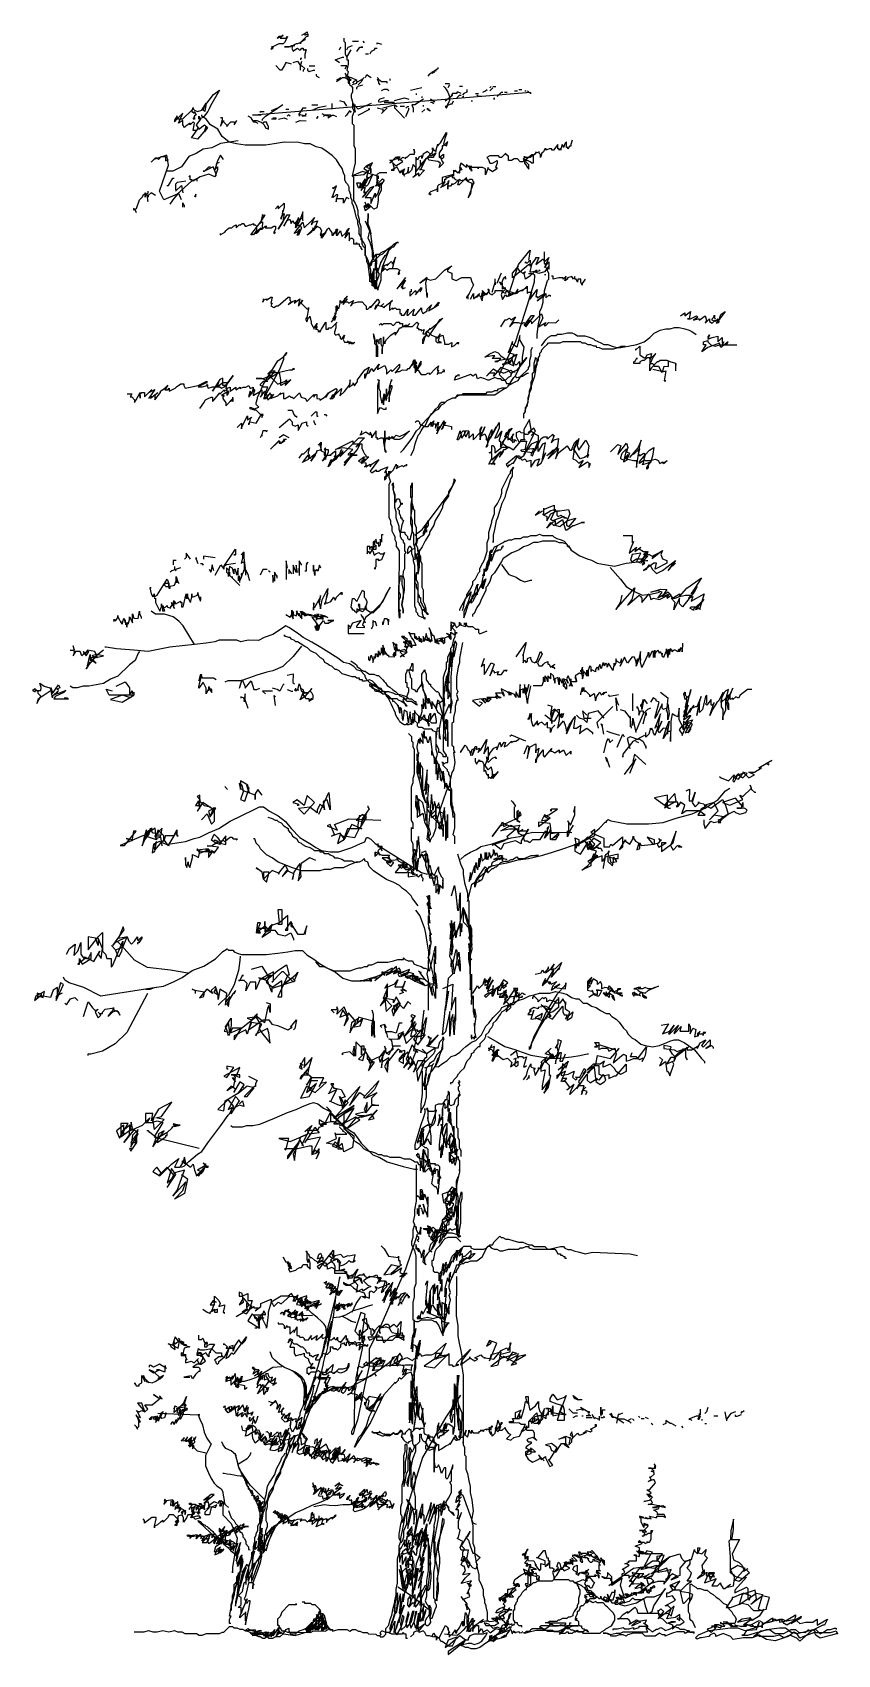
# Model space of a CAD drawing. Extents: x 2.52 to 6.06, y 1.1 to 8.22.
import ezdxf

# ---------------------------------------------------------------- set-up
doc = ezdxf.new("R2010")
doc.units = 0
doc.header["$LTSCALE"] = 0.4
doc.header["$MEASUREMENT"] = 0
doc.layers.add('CERCHA', color=7, linetype='CONTINUOUS')

msp = doc.modelspace()

# ---------------------------------------------------------------- linework, layer by layer
at = {"layer": 'CERCHA'}
for p, q in [((3.5982, 8.199), (3.6174, 8.2056)), ((3.6049, 8.2056), (3.5982, 8.199)), ((3.6174, 8.2056), (3.6049, 8.2056)), ((3.6174, 8.2056), (3.6115, 8.199)), ((3.6115, 8.199), (3.6366, 8.1989)), ((3.6241, 8.2115), (3.6174, 8.2056)), ((3.6174, 8.2056), (3.6241, 8.2115)), ((3.6433, 8.2055), (3.6366, 8.1922)), ((3.6366, 8.1989), (3.6433, 8.2055)), ((3.726, 8.2053), (3.7001, 8.1795)), ((3.7001, 8.1795), (3.7193, 8.1987)), ((3.7068, 8.2112), (3.726, 8.2238)), ((3.7193, 8.1987), (3.7193, 8.192)), ((3.726, 8.2238), (3.7194, 8.2179)), ((3.7194, 8.2179), (3.7194, 8.2112)), ((3.7194, 8.2112), (3.7319, 8.2178)), ((3.7319, 8.2237), (3.726, 8.2238)), ((3.726, 8.2238), (3.7319, 8.2237)), ((3.7319, 8.2053), (3.726, 8.2053)), ((3.7319, 8.2178), (3.7319, 8.2053)), ((3.8914, 8.1982), (3.8914, 8.1856)), ((3.5789, 8.1606), (3.573, 8.1607)), ((3.573, 8.1547), (3.5789, 8.1606)), ((3.573, 8.1481), (3.573, 8.1547)), ((3.5789, 8.1547), (3.573, 8.1481)), ((3.6048, 8.1739), (3.5789, 8.1606)), ((3.5789, 8.1606), (3.5789, 8.1547)), ((3.624, 8.1738), (3.6048, 8.1739)), ((3.6299, 8.1797), (3.624, 8.1738)), ((3.6366, 8.1922), (3.6299, 8.1797)), ((3.6299, 8.1605), (3.6491, 8.1604)), ((3.6557, 8.1604), (3.6299, 8.1605)), ((3.6491, 8.1604), (3.6616, 8.1671)), ((3.6808, 8.1737), (3.6557, 8.1604)), ((3.6616, 8.1671), (3.6749, 8.167)), ((3.6683, 8.167), (3.6616, 8.1545)), ((3.6616, 8.1545), (3.6682, 8.1412)), ((3.6682, 8.1412), (3.6749, 8.1478)), ((3.6749, 8.167), (3.6683, 8.167)), ((3.6749, 8.1478), (3.6874, 8.1544)), ((3.6875, 8.1736), (3.6808, 8.1737)), ((3.6874, 8.1544), (3.6941, 8.1478)), ((3.7001, 8.1795), (3.6875, 8.1736)), ((3.6941, 8.1478), (3.7, 8.1478)), ((3.7, 8.1736), (3.7001, 8.1795)), ((3.7001, 8.1795), (3.7, 8.1736)), ((3.7, 8.1478), (3.7066, 8.1544)), ((3.7193, 8.192), (3.7001, 8.1795)), ((3.7066, 8.1544), (3.7126, 8.1544)), ((3.7126, 8.1544), (3.7125, 8.1477)), ((3.7125, 8.1477), (3.7258, 8.1477)), ((3.7258, 8.1477), (3.7191, 8.1285)), ((3.7191, 8.1285), (3.7191, 8.1093)), ((3.7192, 8.1477), (3.7258, 8.1477)), ((3.7258, 8.1477), (3.7192, 8.1477)), ((3.7192, 8.1477), (3.7258, 8.1477)), ((3.7258, 8.1477), (3.7192, 8.1477)), ((3.8721, 8.1473), (3.878, 8.1598)), ((3.8914, 8.1856), (3.8973, 8.179)), ((3.8973, 8.179), (3.8971, 8.128)), ((3.8971, 8.128), (3.9037, 8.1154)), ((3.9037, 8.1154), (3.923, 8.1471)), ((3.9038, 8.1472), (3.9098, 8.1597)), ((3.9098, 8.1597), (3.929, 8.1663)), ((3.929, 8.1855), (3.9549, 8.1855)), ((3.9481, 8.1404), (3.9607, 8.1596)), ((3.9607, 8.1596), (3.974, 8.1596)), ((3.974, 8.1596), (3.9674, 8.1596)), ((3.9741, 8.1854), (3.98, 8.1788)), ((3.999, 8.1277), (3.9865, 8.1278)), ((4.0116, 8.1403), (4.0057, 8.1277)), ((4.0249, 8.1469), (4.0116, 8.1403)), ((4.0249, 8.1535), (4.0249, 8.1469)), ((4.0375, 8.1535), (4.0249, 8.1535)), ((4.0376, 8.1786), (4.0568, 8.1726)), ((4.0376, 8.1727), (4.0376, 8.1786)), ((3.6111, 8.0586), (3.592, 8.0779)), ((3.617, 8.0586), (3.6111, 8.0586)), ((3.6296, 8.0778), (3.617, 8.0586)), ((3.6363, 8.0911), (3.6296, 8.0778)), ((3.6614, 8.0843), (3.6363, 8.0911)), ((3.6681, 8.091), (3.6873, 8.0968)), ((3.6873, 8.0968), (3.6998, 8.0776)), ((3.6997, 8.0584), (3.6998, 8.0776)), ((3.6998, 8.0776), (3.7065, 8.0968)), ((3.6998, 8.0776), (3.7064, 8.0776)), ((3.6999, 8.1093), (3.6999, 8.1034)), ((3.7065, 8.1093), (3.6999, 8.1093)), ((3.7064, 8.0776), (3.719, 8.065)), ((3.719, 8.065), (3.7123, 8.0584)), ((3.7123, 8.0584), (3.7123, 8.0524)), ((3.7315, 8.065), (3.7315, 8.0583)), ((3.7315, 8.0583), (3.7381, 8.0524)), ((3.7381, 8.0524), (3.7573, 8.0582)), ((3.7382, 8.0775), (3.7633, 8.0774)), ((3.7573, 8.0582), (3.7632, 8.0582)), ((3.8527, 8.103), (3.8845, 8.1155)), ((3.8719, 8.0904), (3.8527, 8.103)), ((3.9036, 8.077), (3.8778, 8.0771)), ((3.8845, 8.1155), (3.8912, 8.1155)), ((3.8969, 8.0645), (3.9036, 8.077)), ((3.9095, 8.0837), (3.9036, 8.0578)), ((3.9036, 8.0578), (3.9095, 8.0519)), ((3.9037, 8.1154), (3.9037, 8.1029)), ((3.9037, 8.1029), (3.9096, 8.1029)), ((3.9096, 8.1029), (3.9095, 8.0837)), ((4.3046, 8.0634), (4.2661, 8.0384)), ((4.2787, 8.0509), (4.2979, 8.0568)), ((4.3046, 8.07), (4.3046, 8.0634)), ((3.7698, 8.0397), (3.7698, 8.0331)), ((3.7698, 8.0331), (3.7824, 8.0264)), ((3.8591, 8.0136), (3.8776, 8.0262)), ((3.8591, 8.0077), (3.8843, 8.0261)), ((3.8843, 8.0261), (3.8968, 8.0261)), ((3.8968, 8.0261), (3.9094, 8.0135)), ((3.9035, 8.0327), (3.8969, 8.0453)), ((3.8969, 8.0327), (3.9227, 8.026)), ((3.9095, 8.0519), (3.9035, 8.0261)), ((3.916, 8.026), (3.9035, 8.0327)), ((3.9035, 8.0261), (3.9094, 8.0202)), ((3.9094, 8.0202), (3.9093, 8.001)), ((3.9093, 8.001), (3.916, 8.0009)), ((3.916, 8.026), (3.9094, 8.0261)), ((3.9094, 8.0135), (3.9226, 8.0135)), ((3.916, 8.0009), (3.916, 8.026)), ((3.916, 8.0201), (3.916, 8.026)), ((3.9226, 8.0135), (3.916, 8.0201)), ((3.916, 8.0009), (3.916, 7.9943)), ((3.916, 7.9943), (3.9226, 7.9884)), ((3.9226, 7.9884), (3.9285, 7.9817)), ((3.9227, 8.026), (3.9478, 8.0134)), ((3.9352, 8.0075), (3.9285, 8.0009)), ((3.9285, 7.9943), (3.9477, 8.0009)), ((3.9478, 8.0134), (3.9352, 8.0075)), ((3.9477, 8.0075), (3.9544, 8.0075)), ((3.9477, 8.0009), (3.9477, 8.0075)), ((3.9477, 7.9817), (3.9543, 7.9883)), ((3.9543, 7.9883), (3.9736, 7.9941)), ((3.9544, 8.0075), (3.9736, 8.02)), ((3.9669, 8.0074), (3.9544, 7.9942)), ((3.9736, 8.02), (3.9669, 8.0074)), ((3.9796, 8.0259), (3.9736, 8.02)), ((3.9862, 8.0259), (3.9921, 8.0391)), ((3.9921, 8.0391), (3.9988, 8.0325)), ((3.9988, 8.0325), (4.0113, 8.0258)), ((4.0371, 8.0198), (4.043, 8.0072)), ((4.0497, 8.0131), (4.0372, 8.0257)), ((4.043, 8.0072), (4.043, 8.0006)), ((4.043, 8.0006), (4.0496, 7.9939)), ((4.0563, 8.0072), (4.0497, 8.0131)), ((4.0814, 8.0071), (4.0563, 8.0072)), ((4.0814, 8.0005), (4.0814, 8.0071)), ((4.094, 8.013), (4.094, 8.0197)), ((4.2661, 8.0384), (4.2595, 8.0318)), ((4.2787, 8.0443), (4.2913, 8.0509)), ((4.3295, 7.9873), (4.3361, 7.9806)), ((4.3362, 7.9998), (4.3554, 7.9997)), ((4.3554, 7.9931), (4.3487, 7.9806)), ((4.3997, 7.9871), (4.4122, 7.987)), ((4.5333, 7.9801), (4.5392, 7.9867)), ((4.5459, 7.9867), (4.5585, 7.9866)), ((3.2665, 7.8816), (3.2858, 7.9133)), ((3.2858, 7.9133), (3.279, 7.8756)), ((3.2791, 7.9007), (3.3176, 7.9516)), ((3.3435, 7.9707), (3.3049, 7.9007)), ((3.3176, 7.9516), (3.3435, 7.9707)), ((4.7113, 7.9604), (3.5146, 7.8617)), ((3.8715, 7.925), (3.8906, 7.9183)), ((3.8906, 7.9183), (3.9031, 7.8991)), ((3.9225, 7.95), (3.9224, 7.9374)), ((3.9224, 7.9374), (3.9283, 7.9182)), ((3.9284, 7.9625), (3.9225, 7.95)), ((3.9283, 7.9182), (3.9282, 7.8923)), ((3.9285, 7.9817), (3.9284, 7.9625)), ((3.9477, 7.975), (3.9477, 7.9817)), ((4.0495, 7.9304), (4.0428, 7.9245)), ((4.0428, 7.9245), (4.0428, 7.9179)), ((4.0494, 7.9179), (4.0745, 7.9244)), ((4.0687, 7.937), (4.0495, 7.9304)), ((4.0562, 7.9688), (4.0688, 7.9747)), ((4.0686, 7.9178), (4.1129, 7.9177)), ((4.0688, 7.9747), (4.0813, 7.9746)), ((4.0745, 7.9244), (4.0878, 7.9244)), ((4.0813, 7.9746), (4.088, 7.9687)), ((4.1129, 7.9243), (4.158, 7.9368)), ((4.158, 7.9368), (4.1765, 7.9301)), ((4.2342, 7.9809), (4.1832, 7.9685)), ((4.2407, 7.9299), (4.2023, 7.9049)), ((4.2083, 7.9558), (4.2083, 7.9492)), ((4.2341, 7.9425), (4.2341, 7.9366)), ((4.2909, 7.9172), (4.2725, 7.9298)), ((4.2725, 7.9173), (4.2784, 7.9172)), ((4.2784, 7.9172), (4.285, 7.9106)), ((4.336, 7.9237), (4.3678, 7.9488)), ((4.3361, 7.9806), (4.3486, 7.9614)), ((4.3552, 7.9237), (4.3418, 7.8979)), ((4.3486, 7.9614), (4.3552, 7.9421)), ((4.3552, 7.9421), (4.3552, 7.9237)), ((4.3678, 7.9554), (4.3611, 7.9421)), ((4.3677, 7.9104), (4.3736, 7.9236)), ((4.3678, 7.9488), (4.3678, 7.9554)), ((4.387, 7.9553), (4.3678, 7.9554)), ((4.387, 7.9613), (4.387, 7.9553)), ((4.393, 7.9612), (4.387, 7.9613)), ((4.387, 7.9361), (4.3996, 7.9487)), ((4.4062, 7.9553), (4.393, 7.9612)), ((4.3996, 7.9487), (4.4062, 7.9486)), ((4.4188, 7.9553), (4.4121, 7.9486)), ((4.4121, 7.942), (4.4187, 7.942)), ((4.4314, 7.9611), (4.4188, 7.9553)), ((4.4314, 7.9737), (4.4314, 7.9611)), ((4.4505, 7.9234), (4.4564, 7.9234)), ((4.4697, 7.9551), (4.4823, 7.9551)), ((4.4823, 7.9418), (4.4756, 7.9485)), ((4.4948, 7.9418), (4.4823, 7.9418)), ((4.5015, 7.9609), (4.5141, 7.9676)), ((4.5141, 7.9676), (4.5207, 7.9734)), ((4.5459, 7.98), (4.5333, 7.9675)), ((4.5524, 7.9291), (4.5524, 7.9357)), ((4.5524, 7.9357), (4.5524, 7.9291)), ((4.5524, 7.9291), (4.5524, 7.9357)), ((4.565, 7.9416), (4.5842, 7.9607)), ((4.5842, 7.9607), (4.5901, 7.9607)), ((4.5968, 7.9607), (4.6093, 7.9607)), ((4.6411, 7.9672), (4.6544, 7.9672)), ((4.6603, 7.9731), (4.6729, 7.973)), ((4.6862, 7.9671), (4.6921, 7.9671)), ((4.6987, 7.9671), (4.7053, 7.9604)), ((4.7112, 7.9545), (4.7113, 7.9604)), ((4.7113, 7.9604), (4.7112, 7.9545)), ((3.1586, 7.8568), (3.146, 7.8376)), ((3.146, 7.8309), (3.1585, 7.8435)), ((3.1837, 7.8693), (3.1585, 7.8435)), ((3.1585, 7.8435), (3.1586, 7.8568)), ((3.1585, 7.8435), (3.1837, 7.8434)), ((3.1644, 7.825), (3.1837, 7.8693)), ((3.1837, 7.8434), (3.2222, 7.8817)), ((3.2222, 7.8758), (3.2288, 7.8942)), ((3.2222, 7.8817), (3.2222, 7.8758)), ((3.2222, 7.8758), (3.2347, 7.8691)), ((3.2347, 7.8566), (3.2287, 7.8433)), ((3.2287, 7.8433), (3.2346, 7.8499)), ((3.2346, 7.8433), (3.2287, 7.8433)), ((3.2288, 7.8942), (3.2288, 7.8883)), ((3.2288, 7.8883), (3.2347, 7.8817)), ((3.2346, 7.8499), (3.2346, 7.8433)), ((3.2347, 7.8817), (3.2473, 7.8757)), ((3.2347, 7.8758), (3.2413, 7.8624)), ((3.2347, 7.8691), (3.2347, 7.8758)), ((3.2413, 7.8624), (3.2347, 7.8566)), ((3.2605, 7.8432), (3.2412, 7.8181)), ((3.2473, 7.8757), (3.2665, 7.8816)), ((3.2538, 7.8432), (3.2539, 7.8565)), ((3.273, 7.8498), (3.2538, 7.8432)), ((3.2539, 7.8565), (3.2605, 7.8432)), ((3.2664, 7.8565), (3.2664, 7.8624)), ((3.2856, 7.8431), (3.2664, 7.8565)), ((3.2923, 7.8756), (3.273, 7.8498)), ((3.2731, 7.8816), (3.2791, 7.9007)), ((3.279, 7.8756), (3.2731, 7.8816)), ((3.3047, 7.818), (3.2856, 7.8431)), ((3.2983, 7.8881), (3.2923, 7.8756)), ((3.3049, 7.9007), (3.2983, 7.8881)), ((3.3557, 7.8429), (3.349, 7.8112)), ((3.3491, 7.8496), (3.3558, 7.8496)), ((3.3558, 7.8496), (3.3557, 7.8429)), ((3.4828, 7.8492), (3.4702, 7.8559)), ((3.4953, 7.83), (3.4828, 7.8492)), ((3.4895, 7.8618), (3.5279, 7.8617)), ((3.5213, 7.875), (3.5279, 7.875)), ((3.5405, 7.8749), (3.5213, 7.875)), ((3.5337, 7.8425), (3.5463, 7.8557)), ((3.5337, 7.8365), (3.5337, 7.8425)), ((3.5463, 7.8557), (3.5848, 7.8807)), ((3.5913, 7.8423), (3.5721, 7.8423)), ((3.5722, 7.8808), (3.604, 7.8932)), ((3.578, 7.849), (3.5913, 7.8489)), ((3.5848, 7.8807), (3.6233, 7.9065)), ((3.5913, 7.8489), (3.5913, 7.8423)), ((3.6039, 7.8423), (3.629, 7.8488)), ((3.629, 7.8488), (3.6423, 7.8422)), ((3.6358, 7.8872), (3.6483, 7.8872)), ((3.6482, 7.8613), (3.6423, 7.8555)), ((3.6549, 7.8554), (3.6482, 7.8613)), ((3.6933, 7.8612), (3.7118, 7.8929)), ((3.6992, 7.8612), (3.6933, 7.8553)), ((3.725, 7.8552), (3.6992, 7.8612)), ((3.7184, 7.8552), (3.7058, 7.8553)), ((3.7118, 7.8929), (3.7251, 7.8929)), ((3.7251, 7.8678), (3.7184, 7.8552)), ((3.7761, 7.8928), (3.7502, 7.8803)), ((3.7503, 7.9061), (3.7761, 7.906)), ((3.7693, 7.8485), (3.776, 7.8484)), ((3.776, 7.8484), (3.776, 7.8551)), ((3.8138, 7.8993), (3.7761, 7.8928)), ((3.7945, 7.8676), (3.8078, 7.8609)), ((3.8078, 7.8609), (3.8011, 7.855)), ((3.8078, 7.8609), (3.8329, 7.8549)), ((3.8329, 7.8608), (3.8078, 7.8609)), ((3.8203, 7.8483), (3.8395, 7.8608)), ((3.8395, 7.8608), (3.8454, 7.8608)), ((3.8396, 7.8867), (3.8397, 7.9118)), ((3.8454, 7.8608), (3.8587, 7.8549)), ((3.903, 7.8607), (3.8964, 7.8548)), ((3.9156, 7.8798), (3.903, 7.8607)), ((3.9223, 7.8739), (3.9156, 7.8798)), ((3.9156, 7.8798), (3.9223, 7.8739)), ((3.9281, 7.8547), (3.928, 7.8229)), ((3.9348, 7.8739), (3.9281, 7.8547)), ((3.9282, 7.8923), (3.9348, 7.8798)), ((3.9348, 7.8798), (3.9348, 7.8739)), ((3.9415, 7.8738), (3.9349, 7.9115)), ((3.9349, 7.9056), (3.9416, 7.9056)), ((3.9541, 7.8864), (3.9349, 7.9056)), ((3.954, 7.8605), (4.005, 7.8862)), ((4.011, 7.9113), (3.9541, 7.8864)), ((4.005, 7.8862), (3.9984, 7.8862)), ((4.0368, 7.892), (4.0619, 7.8861)), ((4.0559, 7.8669), (4.0619, 7.8735)), ((4.0619, 7.892), (4.1129, 7.9051)), ((4.0619, 7.8735), (4.0811, 7.8919)), ((4.0619, 7.8861), (4.0619, 7.8735)), ((4.1129, 7.9051), (4.1129, 7.8918)), ((4.1129, 7.9051), (4.1254, 7.8985)), ((4.1129, 7.8918), (4.132, 7.8733)), ((4.132, 7.8733), (4.1578, 7.8474)), ((4.1579, 7.8984), (4.1387, 7.8984)), ((4.1637, 7.854), (4.1764, 7.8858)), ((4.1638, 7.8917), (4.1705, 7.8983)), ((4.1705, 7.8983), (4.1764, 7.8983)), ((4.1764, 7.8858), (4.1764, 7.8917)), ((4.1897, 7.9049), (4.1956, 7.8916)), ((4.2023, 7.9049), (4.1897, 7.9049)), ((4.1956, 7.8916), (4.1955, 7.8732)), ((4.2339, 7.873), (4.2465, 7.8856)), ((4.2406, 7.8981), (4.2407, 7.9048)), ((4.2591, 7.8914), (4.2591, 7.8855)), ((4.2591, 7.8855), (4.2591, 7.8914)), ((4.2591, 7.8914), (4.2591, 7.8855)), ((4.2591, 7.8855), (4.2591, 7.8914)), ((4.2591, 7.8914), (4.2591, 7.8855)), ((4.2591, 7.8855), (4.2591, 7.8914)), ((4.2657, 7.8855), (4.2591, 7.8855)), ((4.2591, 7.8855), (4.2657, 7.8855)), ((4.2657, 7.8855), (4.2591, 7.8855)), ((4.2591, 7.8855), (4.2657, 7.8855)), ((4.2657, 7.8855), (4.2591, 7.8855)), ((4.2591, 7.8855), (4.2657, 7.8855)), ((4.2657, 7.8855), (4.2591, 7.8855)), ((4.2657, 7.8789), (4.2657, 7.8855)), ((4.2723, 7.8789), (4.2657, 7.8789)), ((4.3359, 7.8979), (4.3418, 7.8912)), ((4.3418, 7.8979), (4.3359, 7.8979)), ((4.3418, 7.8912), (4.3485, 7.9045)), ((4.3485, 7.9045), (4.3611, 7.9104)), ((4.3485, 7.9104), (4.3485, 7.9045)), ((4.3485, 7.9045), (4.3485, 7.9104)), ((4.3611, 7.9104), (4.3677, 7.9104)), ((3.146, 7.8376), (3.146, 7.8309)), ((3.1836, 7.8375), (3.1644, 7.825)), ((3.1836, 7.8183), (3.1836, 7.8375)), ((3.1902, 7.8057), (3.1836, 7.8183)), ((3.1961, 7.8116), (3.1902, 7.8057)), ((3.2154, 7.8249), (3.1961, 7.8116)), ((3.2287, 7.8307), (3.2153, 7.8182)), ((3.2153, 7.8182), (3.2154, 7.8249)), ((3.2218, 7.7606), (3.2537, 7.8055)), ((3.2286, 7.7931), (3.2346, 7.8248)), ((3.2411, 7.793), (3.2286, 7.7931)), ((3.2346, 7.8248), (3.2287, 7.8307)), ((3.2537, 7.8055), (3.2411, 7.793)), ((3.2412, 7.8181), (3.2537, 7.7989)), ((3.2855, 7.7988), (3.2469, 7.7546)), ((3.2537, 7.7989), (3.2789, 7.818)), ((3.2788, 7.7863), (3.2855, 7.8114)), ((3.2921, 7.8054), (3.2788, 7.7863)), ((3.2789, 7.818), (3.2921, 7.8054)), ((3.2855, 7.8114), (3.2855, 7.7988)), ((3.3364, 7.7987), (3.3047, 7.818)), ((3.3555, 7.7669), (3.3364, 7.7987)), ((3.349, 7.8112), (3.3616, 7.837)), ((3.3616, 7.837), (3.3616, 7.8304)), ((3.3616, 7.8304), (3.3749, 7.8178)), ((3.3749, 7.8111), (3.3941, 7.8303)), ((3.3808, 7.8178), (3.3749, 7.8111)), ((3.3749, 7.8178), (3.3808, 7.8178)), ((3.3941, 7.8303), (3.4067, 7.8302)), ((3.4192, 7.8369), (3.4066, 7.8177)), ((3.4067, 7.8302), (3.4126, 7.8243)), ((3.4126, 7.8243), (3.4192, 7.8369)), ((3.4953, 7.8366), (3.5086, 7.8366)), ((3.5019, 7.83), (3.4953, 7.83)), ((3.5145, 7.824), (3.5019, 7.83)), ((3.5086, 7.8366), (3.5278, 7.8299)), ((3.5278, 7.8299), (3.5403, 7.8173)), ((3.5403, 7.8299), (3.5337, 7.824)), ((3.5529, 7.8298), (3.5403, 7.8299)), ((3.5403, 7.8173), (3.5462, 7.8048)), ((3.5462, 7.8048), (3.5594, 7.7981)), ((3.5529, 7.8239), (3.5529, 7.8298)), ((3.5595, 7.8106), (3.5529, 7.8239)), ((3.5594, 7.7981), (3.5595, 7.8106)), ((3.6799, 7.8295), (3.6991, 7.8361)), ((3.6991, 7.8361), (3.725, 7.836)), ((3.928, 7.8229), (3.9347, 7.8163)), ((3.9347, 7.8163), (3.9344, 7.7269)), ((4.3163, 7.7392), (4.3415, 7.7834)), ((4.3415, 7.7767), (4.3355, 7.7576)), ((4.3415, 7.7834), (4.3415, 7.7767)), ((3.2469, 7.7546), (3.2218, 7.7606)), ((3.2727, 7.7102), (3.2409, 7.6911)), ((3.3111, 7.716), (3.2727, 7.7102)), ((3.3488, 7.7351), (3.3111, 7.716)), ((3.4256, 7.7475), (3.3488, 7.7351)), ((3.3872, 7.7417), (3.3555, 7.7669)), ((3.419, 7.7349), (3.3872, 7.7417)), ((3.4573, 7.7282), (3.419, 7.7349)), ((3.546, 7.7279), (3.4573, 7.7282)), ((3.5844, 7.7345), (3.546, 7.7279)), ((3.6287, 7.741), (3.5844, 7.7345)), ((3.693, 7.7408), (3.6287, 7.741)), ((3.7181, 7.7341), (3.693, 7.7408)), ((3.7432, 7.7341), (3.7181, 7.7341)), ((3.769, 7.7214), (3.7432, 7.7341)), ((3.7941, 7.7147), (3.769, 7.7214)), ((3.8132, 7.7021), (3.7941, 7.7147)), ((3.839, 7.6828), (3.8132, 7.7021)), ((3.9344, 7.7269), (3.941, 7.7143)), ((3.941, 7.7143), (3.9409, 7.6508)), ((4.2017, 7.7077), (4.1951, 7.7077)), ((4.2017, 7.6944), (4.2017, 7.7077)), ((4.2017, 7.7011), (4.2017, 7.6944)), ((4.2017, 7.6885), (4.2017, 7.7011)), ((4.2586, 7.7009), (4.2401, 7.6884)), ((4.2718, 7.6883), (4.2586, 7.7009)), ((4.2777, 7.6883), (4.2845, 7.7134)), ((4.2778, 7.7134), (4.297, 7.7008)), ((4.2845, 7.7134), (4.2778, 7.7134)), ((4.297, 7.7074), (4.3037, 7.7325)), ((4.297, 7.7008), (4.297, 7.7074)), ((4.3037, 7.7259), (4.3096, 7.7325)), ((4.3037, 7.7325), (4.3037, 7.7259)), ((4.3229, 7.7133), (4.3095, 7.6941)), ((4.3096, 7.7325), (4.3163, 7.7392)), ((4.3229, 7.7258), (4.3229, 7.7133)), ((4.3288, 7.7258), (4.3229, 7.7258)), ((4.3355, 7.7576), (4.3288, 7.7325)), ((4.3481, 7.745), (4.3288, 7.7258)), ((4.3288, 7.7325), (4.3414, 7.7258)), ((4.3414, 7.7258), (4.3481, 7.745)), ((4.7364, 7.6996), (4.7297, 7.6871)), ((4.7364, 7.693), (4.7364, 7.6996)), ((4.749, 7.6996), (4.7364, 7.693)), ((4.7489, 7.6929), (4.749, 7.6996)), ((4.7682, 7.6995), (4.7615, 7.6929)), ((4.7741, 7.7121), (4.7682, 7.6995)), ((4.7807, 7.712), (4.7741, 7.7121)), ((4.7807, 7.7061), (4.7807, 7.712)), ((4.7933, 7.712), (4.7807, 7.7061)), ((4.8059, 7.712), (4.7933, 7.712)), ((4.8058, 7.7061), (4.8059, 7.712)), ((4.8125, 7.706), (4.8058, 7.7061)), ((4.8318, 7.7311), (4.8125, 7.706)), ((4.8317, 7.7119), (4.8318, 7.7311)), ((4.8376, 7.7119), (4.8317, 7.7119)), ((4.8376, 7.706), (4.8376, 7.7119)), ((4.8443, 7.7119), (4.8376, 7.706)), ((4.8442, 7.706), (4.8443, 7.7119)), ((4.8443, 7.7119), (4.8442, 7.706)), ((4.851, 7.7311), (4.8443, 7.7119)), ((4.8568, 7.7244), (4.851, 7.7311)), ((4.8635, 7.7377), (4.8568, 7.7185)), ((4.8568, 7.7185), (4.8568, 7.7244)), ((4.8702, 7.7436), (4.8635, 7.7377)), ((4.8701, 7.7184), (4.8702, 7.7436)), ((4.876, 7.7184), (4.8701, 7.7184)), ((4.8827, 7.7243), (4.876, 7.7118)), ((4.876, 7.7118), (4.876, 7.7184)), ((4.8886, 7.7243), (4.8827, 7.7243)), ((4.8953, 7.7501), (4.8886, 7.731)), ((4.8886, 7.731), (4.8886, 7.7243)), ((3.0436, 7.6532), (3.0628, 7.6724)), ((3.0562, 7.6658), (3.0436, 7.6532)), ((3.1131, 7.6848), (3.0562, 7.6658)), ((3.0628, 7.6724), (3.0687, 7.6724)), ((3.0687, 7.6724), (3.0754, 7.6657)), ((3.0754, 7.6657), (3.0879, 7.6782)), ((3.0809, 7.5261), (3.1196, 7.6405)), ((3.0879, 7.6782), (3.1071, 7.6782)), ((3.1071, 7.6782), (3.1071, 7.6597)), ((3.1071, 7.6597), (3.1197, 7.6656)), ((3.1196, 7.6405), (3.1131, 7.6848)), ((3.1772, 7.6337), (3.1387, 7.6146)), ((3.2091, 7.6779), (3.1772, 7.6337)), ((3.2409, 7.6911), (3.2091, 7.6779)), ((3.2783, 7.6142), (3.2976, 7.6334)), ((3.3168, 7.6333), (3.2783, 7.6142)), ((3.2976, 7.6334), (3.3042, 7.6333)), ((3.3292, 7.6015), (3.3168, 7.6333)), ((3.336, 7.6591), (3.3234, 7.6207)), ((3.3234, 7.6207), (3.336, 7.6332)), ((3.3294, 7.6458), (3.3293, 7.6399)), ((3.3427, 7.6524), (3.3294, 7.6458)), ((3.336, 7.6332), (3.3359, 7.6207)), ((3.3487, 7.6842), (3.336, 7.6591)), ((3.3612, 7.6649), (3.3487, 7.6842)), ((3.8582, 7.6636), (3.839, 7.6828)), ((3.8707, 7.6444), (3.8582, 7.6636)), ((3.8832, 7.6259), (3.8707, 7.6444)), ((3.9409, 7.6508), (3.9342, 7.6257)), ((3.9911, 7.6381), (3.9785, 7.6256)), ((4.0044, 7.644), (3.991, 7.6315)), ((3.991, 7.6315), (4.0043, 7.6255)), ((4.0169, 7.6506), (3.9911, 7.6381)), ((4.0043, 7.6255), (4.0169, 7.6506)), ((4.0102, 7.6189), (4.0044, 7.644)), ((4.1189, 7.6754), (4.093, 7.6504)), ((4.093, 7.663), (4.1063, 7.6629)), ((4.1063, 7.657), (4.093, 7.663)), ((4.093, 7.6504), (4.1063, 7.657)), ((4.1247, 7.6311), (4.0996, 7.6186)), ((4.1063, 7.6629), (4.1381, 7.6754)), ((4.1063, 7.6504), (4.1188, 7.6378)), ((4.1122, 7.6311), (4.1063, 7.6504)), ((4.1121, 7.6186), (4.1122, 7.6311)), ((4.1188, 7.6378), (4.1506, 7.6569)), ((4.1506, 7.6569), (4.1189, 7.6754)), ((4.1379, 7.606), (4.1247, 7.6311)), ((4.1248, 7.6754), (4.1314, 7.6628)), ((4.1381, 7.6754), (4.1248, 7.6754)), ((4.1314, 7.6628), (4.144, 7.6695)), ((4.144, 7.6695), (4.1507, 7.6753)), ((4.1507, 7.6753), (4.1632, 7.6694)), ((4.1632, 7.6753), (4.1699, 7.6753)), ((4.1632, 7.6694), (4.1632, 7.6753)), ((4.1757, 7.631), (4.1697, 7.6059)), ((4.1699, 7.6753), (4.1758, 7.6819)), ((4.1756, 7.6184), (4.1757, 7.631)), ((4.1758, 7.6819), (4.1825, 7.6886)), ((4.1825, 7.6886), (4.2017, 7.6885)), ((4.1949, 7.6435), (4.1889, 7.6184)), ((4.2074, 7.6309), (4.1949, 7.6435)), ((4.2073, 7.5991), (4.2074, 7.6309)), ((4.2075, 7.6752), (4.2074, 7.6117)), ((4.2074, 7.6117), (4.2333, 7.6434)), ((4.2142, 7.6626), (4.2075, 7.6752)), ((4.2208, 7.6752), (4.2142, 7.6626)), ((4.2334, 7.6818), (4.2208, 7.6752)), ((4.2526, 7.6692), (4.2266, 7.6183)), ((4.2267, 7.6626), (4.2266, 7.6375)), ((4.2266, 7.6375), (4.2333, 7.65)), ((4.2333, 7.65), (4.2778, 7.6942)), ((4.2333, 7.6434), (4.2526, 7.6692)), ((4.2401, 7.6884), (4.2334, 7.6692)), ((4.2334, 7.6692), (4.2334, 7.6818)), ((4.2585, 7.6751), (4.2843, 7.675)), ((4.2651, 7.6625), (4.2585, 7.6751)), ((4.3035, 7.6565), (4.2651, 7.6625)), ((4.2652, 7.6817), (4.2718, 7.6883)), ((4.2777, 7.6817), (4.2652, 7.6817)), ((4.297, 7.6942), (4.2777, 7.6817)), ((4.2778, 7.6942), (4.2777, 7.6883)), ((4.2777, 7.6883), (4.2778, 7.6942)), ((4.2778, 7.6942), (4.2777, 7.6883)), ((4.2843, 7.675), (4.297, 7.6942)), ((4.316, 7.6498), (4.3035, 7.6565)), ((4.3093, 7.6306), (4.316, 7.6498)), ((4.3286, 7.6498), (4.3093, 7.6306)), ((4.3095, 7.6941), (4.3095, 7.6749)), ((4.3095, 7.6749), (4.3287, 7.6882)), ((4.3161, 7.6749), (4.3227, 7.6564)), ((4.3227, 7.669), (4.3161, 7.6749)), ((4.3287, 7.6749), (4.3227, 7.669)), ((4.3227, 7.6564), (4.3286, 7.6498)), ((4.3287, 7.6882), (4.3287, 7.6749)), ((4.4054, 7.6495), (4.3987, 7.6304)), ((4.3987, 7.6304), (4.4112, 7.6178)), ((4.4053, 7.6303), (4.3987, 7.6245)), ((4.4112, 7.6178), (4.4053, 7.6303)), ((4.4305, 7.6303), (4.4054, 7.6495)), ((4.4305, 7.6428), (4.4305, 7.6303)), ((4.4496, 7.6243), (4.4305, 7.6428)), ((4.443, 7.6369), (4.443, 7.6243)), ((4.4555, 7.6177), (4.443, 7.6369)), ((4.4497, 7.6369), (4.4496, 7.6177)), ((4.4556, 7.6302), (4.4497, 7.6369)), ((4.4814, 7.6301), (4.4556, 7.6302)), ((4.4814, 7.6242), (4.4814, 7.6301)), ((4.4814, 7.6301), (4.4814, 7.6242)), ((4.5006, 7.6301), (4.4814, 7.6301)), ((4.5132, 7.6241), (4.5006, 7.6301)), ((4.5257, 7.63), (4.5131, 7.5983)), ((4.5325, 7.681), (4.5199, 7.6743)), ((4.5199, 7.6743), (4.5258, 7.6684)), ((4.5257, 7.6241), (4.5257, 7.63)), ((4.5258, 7.6684), (4.5324, 7.6492)), ((4.5324, 7.6492), (4.545, 7.6492)), ((4.5709, 7.6809), (4.5325, 7.681)), ((4.545, 7.6492), (4.5642, 7.6617)), ((4.5642, 7.6491), (4.5575, 7.6299)), ((4.5575, 7.6299), (4.5641, 7.6299)), ((4.5641, 7.6299), (4.5641, 7.624)), ((4.5642, 7.6617), (4.5642, 7.6491)), ((4.5768, 7.6742), (4.5709, 7.6809)), ((4.5835, 7.6742), (4.5768, 7.6742)), ((4.6027, 7.6933), (4.5835, 7.6742)), ((4.6027, 7.6874), (4.6027, 7.6933)), ((4.6152, 7.6807), (4.6027, 7.6874)), ((4.6152, 7.6615), (4.6152, 7.6807)), ((4.6277, 7.6615), (4.6152, 7.6615)), ((4.6403, 7.6681), (4.6277, 7.6615)), ((4.6536, 7.6681), (4.6403, 7.6681)), ((4.6661, 7.6555), (4.6536, 7.6681)), ((4.6787, 7.6555), (4.6661, 7.6555)), ((4.6854, 7.6739), (4.6787, 7.668)), ((4.6854, 7.668), (4.6787, 7.6555)), ((4.6787, 7.668), (4.6853, 7.6613)), ((4.6853, 7.6613), (4.7172, 7.6871)), ((4.6912, 7.6613), (4.6853, 7.6554)), ((4.6853, 7.6554), (4.6853, 7.6488)), ((4.6853, 7.6488), (4.6912, 7.6421)), ((4.6854, 7.6805), (4.6854, 7.6739)), ((4.6854, 7.6739), (4.6854, 7.6805)), ((4.7105, 7.6738), (4.6854, 7.6739)), ((4.6912, 7.6554), (4.6854, 7.668)), ((4.6979, 7.6613), (4.6912, 7.6613)), ((4.7045, 7.6421), (4.6912, 7.6554)), ((4.6912, 7.6421), (4.6978, 7.6296)), ((4.6978, 7.6296), (4.7044, 7.6236)), ((4.7104, 7.6554), (4.6979, 7.6613)), ((4.7044, 7.6236), (4.7045, 7.6421)), ((4.7171, 7.6487), (4.7104, 7.6554)), ((4.7297, 7.6871), (4.7105, 7.6738)), ((4.723, 7.6487), (4.7171, 7.6487)), ((4.7172, 7.6871), (4.7231, 7.6871)), ((4.7231, 7.6871), (4.723, 7.6487)), ((4.7548, 7.687), (4.7489, 7.6929)), ((4.7615, 7.6929), (4.7548, 7.6737)), ((4.7548, 7.6737), (4.7548, 7.687)), ((3.1129, 7.6147), (3.1129, 7.6213)), ((3.1387, 7.6146), (3.1129, 7.6147)), ((3.1194, 7.5511), (3.1386, 7.5828)), ((3.1386, 7.5828), (3.1453, 7.5828)), ((3.1578, 7.5636), (3.1511, 7.5577)), ((3.1511, 7.5577), (3.1511, 7.5318)), ((3.2213, 7.57), (3.1577, 7.5126)), ((3.1955, 7.5701), (3.1578, 7.5636)), ((3.2088, 7.5893), (3.2147, 7.5952)), ((3.2147, 7.5952), (3.2088, 7.5893)), ((3.2147, 7.5767), (3.2147, 7.5952)), ((3.2213, 7.5767), (3.2147, 7.5767)), ((3.2465, 7.5825), (3.2213, 7.57)), ((3.228, 7.57), (3.2213, 7.5767)), ((3.2598, 7.5891), (3.228, 7.57)), ((3.2464, 7.57), (3.2465, 7.5825)), ((3.2783, 7.595), (3.2598, 7.5891)), ((3.2724, 7.6142), (3.2783, 7.6142)), ((3.2783, 7.6142), (3.2724, 7.6142)), ((3.2975, 7.6016), (3.2783, 7.595)), ((3.3233, 7.589), (3.2975, 7.6016)), ((3.3359, 7.6207), (3.3233, 7.589)), ((3.3233, 7.589), (3.3292, 7.5949)), ((3.3292, 7.5949), (3.3292, 7.6015)), ((3.8898, 7.6066), (3.8832, 7.6259)), ((3.8957, 7.5933), (3.8898, 7.6066)), ((3.8956, 7.5749), (3.8957, 7.5933)), ((3.9022, 7.5616), (3.8956, 7.5749)), ((3.9081, 7.5556), (3.9022, 7.5616)), ((3.9342, 7.6257), (3.9274, 7.5932)), ((3.9725, 7.6123), (3.9274, 7.5932)), ((3.9274, 7.5932), (3.9784, 7.5997)), ((3.9274, 7.5932), (3.934, 7.5873)), ((3.934, 7.5873), (3.9338, 7.4854)), ((3.9465, 7.5614), (3.9531, 7.5429)), ((3.9657, 7.5614), (3.9465, 7.5614)), ((3.985, 7.5805), (3.959, 7.5429)), ((3.959, 7.5429), (3.9657, 7.5614)), ((3.9909, 7.568), (3.9656, 7.5296)), ((3.9723, 7.5488), (3.9976, 7.5871)), ((4.036, 7.5929), (3.9725, 7.6123)), ((3.9784, 7.5997), (4.0102, 7.6255)), ((3.9785, 7.6256), (3.991, 7.6189)), ((3.9849, 7.5488), (3.985, 7.5805)), ((3.9976, 7.6123), (3.9909, 7.5872)), ((3.9909, 7.5872), (3.9975, 7.5805)), ((3.9976, 7.5871), (3.9909, 7.568)), ((3.991, 7.6189), (3.9976, 7.6123)), ((4.0168, 7.5996), (3.9975, 7.5554)), ((3.9975, 7.5805), (4.0168, 7.5996)), ((4.0102, 7.6255), (4.0102, 7.6063)), ((4.0102, 7.6063), (4.0102, 7.6189)), ((4.0292, 7.5487), (4.0611, 7.5803)), ((4.0551, 7.5611), (4.0292, 7.5487)), ((4.036, 7.5996), (4.0359, 7.5486)), ((4.0359, 7.5612), (4.0419, 7.5929)), ((4.0418, 7.5745), (4.0359, 7.5678)), ((4.0359, 7.5553), (4.0418, 7.5745)), ((4.0359, 7.5678), (4.0359, 7.5612)), ((4.0486, 7.6062), (4.036, 7.5996)), ((4.0419, 7.5804), (4.036, 7.5929)), ((4.0418, 7.5486), (4.061, 7.5611)), ((4.0419, 7.5929), (4.0419, 7.5804)), ((4.0803, 7.6061), (4.0486, 7.6062)), ((4.0677, 7.5744), (4.0551, 7.5552)), ((4.061, 7.5611), (4.0551, 7.5611)), ((4.0611, 7.5803), (4.0677, 7.5744)), ((4.0996, 7.6186), (4.1121, 7.6186)), ((4.1505, 7.6185), (4.1379, 7.6119)), ((4.1379, 7.6119), (4.1379, 7.606)), ((4.1439, 7.6119), (4.1572, 7.6251)), ((4.1505, 7.6059), (4.1439, 7.6119)), ((4.1572, 7.6251), (4.1505, 7.6059)), ((4.1571, 7.5926), (4.1505, 7.6185)), ((4.1505, 7.6059), (4.1571, 7.5926)), ((4.1505, 7.5993), (4.1505, 7.6059)), ((4.1571, 7.5993), (4.1505, 7.5993)), ((4.1697, 7.6059), (4.1571, 7.5993)), ((4.1697, 7.6059), (4.1756, 7.6184)), ((4.1756, 7.6118), (4.1697, 7.6059)), ((4.1889, 7.6184), (4.1756, 7.6059)), ((4.1756, 7.6059), (4.1756, 7.6118)), ((4.2206, 7.6057), (4.1947, 7.5866)), ((4.1947, 7.5866), (4.2073, 7.5991)), ((4.2458, 7.6182), (4.2206, 7.5924)), ((4.2206, 7.5924), (4.2206, 7.6057)), ((4.2266, 7.6249), (4.2399, 7.6182)), ((4.2266, 7.6183), (4.2266, 7.6249)), ((4.2399, 7.6182), (4.2458, 7.6182)), ((4.3224, 7.5604), (4.3091, 7.5545)), ((4.3225, 7.5863), (4.3224, 7.5604)), ((4.3284, 7.567), (4.3224, 7.5604)), ((4.3224, 7.5479), (4.335, 7.567)), ((4.3224, 7.5604), (4.335, 7.567)), ((4.3669, 7.5987), (4.3225, 7.5863)), ((4.3476, 7.5603), (4.3283, 7.5478)), ((4.3284, 7.5604), (4.3284, 7.567)), ((4.335, 7.567), (4.3284, 7.5604)), ((4.335, 7.5796), (4.341, 7.5796)), ((4.335, 7.567), (4.335, 7.5796)), ((4.341, 7.5862), (4.3476, 7.5862)), ((4.341, 7.5796), (4.341, 7.5862)), ((4.3475, 7.5478), (4.3542, 7.5736)), ((4.3476, 7.5862), (4.3728, 7.5987)), ((4.3542, 7.5736), (4.3476, 7.567)), ((4.3476, 7.567), (4.3476, 7.5603)), ((4.3668, 7.5603), (4.3601, 7.5478)), ((4.3667, 7.5544), (4.3668, 7.5603)), ((4.3793, 7.5603), (4.3667, 7.5544)), ((4.3669, 7.5987), (4.3668, 7.5861)), ((4.3668, 7.5861), (4.3727, 7.5861)), ((4.3728, 7.5987), (4.3669, 7.5987)), ((4.3727, 7.592), (4.3669, 7.5987)), ((4.3728, 7.6179), (4.3727, 7.592)), ((4.3727, 7.5861), (4.3794, 7.5795)), ((4.3794, 7.6112), (4.3728, 7.6179)), ((4.3986, 7.5794), (4.3793, 7.5603)), ((4.3795, 7.6179), (4.3794, 7.6112)), ((4.3794, 7.5795), (4.3919, 7.5735)), ((4.392, 7.6053), (4.3795, 7.6179)), ((4.3918, 7.5543), (4.3986, 7.5794)), ((4.3919, 7.5735), (4.3986, 7.5794)), ((4.392, 7.6112), (4.392, 7.6053)), ((4.3986, 7.6053), (4.392, 7.6112)), ((4.4303, 7.586), (4.3985, 7.5543)), ((4.3987, 7.6178), (4.3986, 7.6053)), ((4.3986, 7.5794), (4.4052, 7.5735)), ((4.3987, 7.6245), (4.4053, 7.6178)), ((4.4053, 7.6178), (4.3987, 7.6178)), ((4.4052, 7.5735), (4.4303, 7.5793)), ((4.4303, 7.5734), (4.4303, 7.586)), ((4.4303, 7.5793), (4.4369, 7.5667)), ((4.4369, 7.5667), (4.4303, 7.5734)), ((4.462, 7.5667), (4.4367, 7.4966)), ((4.4369, 7.5667), (4.4429, 7.5793)), ((4.4554, 7.5601), (4.4369, 7.5667)), ((4.4429, 7.5793), (4.4554, 7.5793)), ((4.443, 7.6243), (4.4496, 7.6243)), ((4.4493, 7.5158), (4.4554, 7.5601)), ((4.4496, 7.6177), (4.4555, 7.6177)), ((4.4554, 7.5793), (4.462, 7.56)), ((4.462, 7.56), (4.462, 7.5667)), ((4.5131, 7.5983), (4.5132, 7.6241)), ((4.5449, 7.6108), (4.5257, 7.6241)), ((4.5641, 7.624), (4.5449, 7.6108)), ((2.9795, 7.4496), (2.9922, 7.488)), ((2.9922, 7.488), (3.0047, 7.5005)), ((3.0047, 7.5005), (3.0114, 7.513)), ((3.0114, 7.513), (3.024, 7.513)), ((3.0173, 7.5004), (3.0174, 7.5196)), ((3.024, 7.513), (3.0173, 7.5071)), ((3.0173, 7.5071), (3.0173, 7.5004)), ((3.0174, 7.5196), (3.024, 7.5071)), ((3.024, 7.513), (3.0299, 7.5196)), ((3.0299, 7.5004), (3.024, 7.513)), ((3.024, 7.5071), (3.0298, 7.4812)), ((3.0298, 7.4812), (3.0298, 7.4878)), ((3.0299, 7.5196), (3.0299, 7.5263)), ((3.0432, 7.5196), (3.0299, 7.5071)), ((3.0299, 7.5071), (3.0299, 7.5004)), ((3.0624, 7.507), (3.0432, 7.5196)), ((3.1, 7.4877), (3.0809, 7.5261)), ((3.1577, 7.5126), (3.1, 7.4877)), ((3.1127, 7.5511), (3.1194, 7.5511)), ((3.1384, 7.4876), (3.1258, 7.4684)), ((3.1636, 7.5192), (3.1384, 7.4876)), ((3.151, 7.5259), (3.177, 7.551)), ((3.1768, 7.4875), (3.1636, 7.5192)), ((3.177, 7.551), (3.1828, 7.5192)), ((3.2404, 7.5124), (3.2337, 7.4999)), ((3.2403, 7.4998), (3.2404, 7.5124)), ((3.8385, 7.4982), (3.8445, 7.5107)), ((3.8445, 7.5107), (3.8385, 7.4982)), ((3.8444, 7.4982), (3.8445, 7.5107)), ((3.8578, 7.5107), (3.8444, 7.4982)), ((3.8445, 7.5107), (3.8579, 7.5491)), ((3.8445, 7.5366), (3.8446, 7.5432)), ((3.8512, 7.5432), (3.8445, 7.5366)), ((3.8579, 7.5491), (3.8512, 7.5432)), ((3.8577, 7.479), (3.8637, 7.5107)), ((3.8577, 7.4922), (3.8577, 7.479)), ((3.8895, 7.4922), (3.8577, 7.4922)), ((3.8637, 7.5107), (3.8578, 7.5107)), ((3.902, 7.498), (3.8894, 7.473)), ((3.8894, 7.473), (3.8895, 7.4922)), ((3.9146, 7.4921), (3.902, 7.498)), ((3.9147, 7.5431), (3.9081, 7.5556)), ((3.9147, 7.5298), (3.9147, 7.5431)), ((3.9213, 7.5105), (3.9147, 7.5298)), ((3.9213, 7.498), (3.9213, 7.5105)), ((3.9271, 7.4854), (3.9213, 7.498)), ((3.9271, 7.4729), (3.9271, 7.4854)), ((3.9338, 7.4854), (3.9404, 7.4728)), ((3.9531, 7.5429), (3.9657, 7.5429)), ((3.9656, 7.5296), (3.9782, 7.5429)), ((3.9657, 7.5429), (3.9723, 7.5488)), ((3.9722, 7.4978), (4.01, 7.5428)), ((3.9848, 7.5104), (3.9722, 7.4978)), ((3.9849, 7.5429), (3.9782, 7.5237)), ((3.9782, 7.5429), (3.9849, 7.5429)), ((3.9782, 7.517), (3.9848, 7.5237)), ((3.9782, 7.5237), (3.9782, 7.517)), ((4.0233, 7.5487), (3.9848, 7.4978)), ((3.9848, 7.5237), (3.9848, 7.5104)), ((3.9848, 7.4978), (4.0099, 7.4977)), ((3.9908, 7.5488), (3.9849, 7.5488)), ((3.9975, 7.5554), (3.9908, 7.5488)), ((4.0098, 7.4726), (4.0291, 7.5169)), ((4.0099, 7.4977), (4.0098, 7.4726)), ((4.01, 7.5428), (4.0233, 7.5487)), ((4.0291, 7.4977), (4.0417, 7.5169)), ((4.0291, 7.5169), (4.0291, 7.4977)), ((4.0416, 7.4851), (4.0356, 7.4534)), ((4.0359, 7.5486), (4.0359, 7.5553)), ((4.055, 7.5294), (4.0416, 7.5043)), ((4.0416, 7.5043), (4.0416, 7.4851)), ((4.0417, 7.5169), (4.0484, 7.5427)), ((4.0484, 7.5552), (4.0418, 7.5486)), ((4.0484, 7.5427), (4.0484, 7.5552)), ((4.0551, 7.5552), (4.055, 7.5294)), ((4.2714, 7.5229), (4.2647, 7.5163)), ((4.2647, 7.5163), (4.2713, 7.5096)), ((4.2714, 7.5162), (4.2713, 7.5096)), ((4.2713, 7.5096), (4.2714, 7.5162)), ((4.3032, 7.5354), (4.2714, 7.5229)), ((4.3032, 7.5479), (4.3031, 7.5228)), ((4.3031, 7.5228), (4.3032, 7.542)), ((4.3091, 7.5545), (4.3032, 7.5479)), ((4.3032, 7.542), (4.3032, 7.5354)), ((4.3157, 7.542), (4.3224, 7.5479)), ((4.3283, 7.5478), (4.3157, 7.542)), ((4.3475, 7.5352), (4.3475, 7.5478)), ((4.3475, 7.5478), (4.3475, 7.5352)), ((4.3601, 7.5478), (4.3475, 7.5478)), ((4.3985, 7.5543), (4.3918, 7.5543)), ((4.4367, 7.4966), (4.4493, 7.5158)), ((2.9662, 7.4437), (2.9795, 7.4496)), ((2.9662, 7.4496), (2.9662, 7.4437)), ((2.9728, 7.4437), (2.9662, 7.4496)), ((2.9794, 7.4304), (2.9728, 7.4437)), ((3.1826, 7.4557), (3.1827, 7.4749)), ((3.1827, 7.4749), (3.1893, 7.4623)), ((3.1893, 7.4623), (3.1893, 7.4557)), ((3.5326, 7.423), (3.5266, 7.3912)), ((3.5266, 7.3912), (3.5451, 7.4229)), ((3.5392, 7.4163), (3.5326, 7.423)), ((3.5451, 7.4229), (3.5392, 7.4163)), ((3.5903, 7.4479), (3.6028, 7.4612)), ((3.6026, 7.3593), (3.6411, 7.4227)), ((3.6028, 7.4479), (3.628, 7.4737)), ((3.6028, 7.4612), (3.6028, 7.4479)), ((3.622, 7.4419), (3.6152, 7.4035)), ((3.6153, 7.4102), (3.6279, 7.4286)), ((3.6279, 7.4286), (3.6219, 7.391)), ((3.6279, 7.4545), (3.622, 7.4353)), ((3.622, 7.4353), (3.622, 7.4419)), ((3.6537, 7.4226), (3.6277, 7.3718)), ((3.628, 7.4737), (3.6279, 7.4545)), ((3.6411, 7.4227), (3.6537, 7.4226)), ((3.7106, 7.435), (3.6979, 7.3967)), ((3.7105, 7.3966), (3.7106, 7.435)), ((3.9337, 7.4603), (3.9271, 7.4729)), ((3.9403, 7.4344), (3.9337, 7.4603)), ((3.9461, 7.4093), (3.9403, 7.4344)), ((3.9404, 7.4728), (3.9463, 7.4603)), ((3.9463, 7.4603), (3.9529, 7.441)), ((3.9529, 7.441), (3.9528, 7.4218)), ((3.9528, 7.4218), (3.9587, 7.4026)), ((3.9972, 7.466), (3.978, 7.4602)), ((3.978, 7.4602), (3.9846, 7.4409)), ((3.9846, 7.4409), (4.0098, 7.4601)), ((3.9906, 7.4601), (3.9847, 7.4786)), ((3.9973, 7.4727), (3.9847, 7.4601)), ((3.9847, 7.4601), (3.9906, 7.4535)), ((3.9906, 7.4535), (3.9906, 7.4601)), ((3.9906, 7.4601), (4.0038, 7.4534)), ((4.0098, 7.4601), (3.9906, 7.4601)), ((3.9971, 7.4276), (3.997, 7.3833)), ((3.997, 7.3833), (3.9971, 7.4276)), ((4.0038, 7.4534), (3.9972, 7.466)), ((4.0098, 7.4601), (3.9973, 7.4727)), ((4.023, 7.4468), (4.0098, 7.4601)), ((4.0356, 7.4534), (4.023, 7.4468)), ((3.3477, 7.3341), (3.3669, 7.3466)), ((3.3669, 7.3466), (3.3736, 7.3532)), ((3.3736, 7.3532), (3.3795, 7.3599)), ((3.3795, 7.3599), (3.3862, 7.3658)), ((3.3862, 7.3658), (3.3988, 7.3657)), ((3.3988, 7.3657), (3.4054, 7.3724)), ((3.4054, 7.3724), (3.418, 7.379)), ((3.418, 7.379), (3.418, 7.3657)), ((3.418, 7.3657), (3.4305, 7.3789)), ((3.4305, 7.3789), (3.4372, 7.3789)), ((3.4372, 7.3789), (3.4431, 7.3848)), ((3.4431, 7.3848), (3.4498, 7.3848)), ((3.4498, 7.3848), (3.4564, 7.3722)), ((3.4564, 7.3722), (3.4623, 7.3722)), ((3.4623, 7.3722), (3.4756, 7.3788)), ((3.4756, 7.3788), (3.4815, 7.3788)), ((3.4814, 7.3337), (3.5266, 7.3912)), ((3.4815, 7.3788), (3.4941, 7.3847)), ((3.4939, 7.3337), (3.5132, 7.3529)), ((3.5073, 7.3529), (3.4939, 7.3337)), ((3.4941, 7.3847), (3.4941, 7.3788)), ((3.4941, 7.3788), (3.5007, 7.3787)), ((3.5007, 7.3787), (3.5073, 7.3721)), ((3.5132, 7.3462), (3.5072, 7.3403)), ((3.5073, 7.3721), (3.5073, 7.3529)), ((3.5265, 7.3654), (3.5132, 7.3462)), ((3.5132, 7.3529), (3.5265, 7.3654)), ((3.5199, 7.3846), (3.5325, 7.3912)), ((3.5266, 7.3912), (3.5199, 7.3846)), ((3.5324, 7.3654), (3.5265, 7.3595)), ((3.5265, 7.3595), (3.5324, 7.3595)), ((3.5325, 7.3912), (3.5324, 7.3654)), ((3.5324, 7.3595), (3.545, 7.372)), ((3.5516, 7.372), (3.545, 7.3653)), ((3.545, 7.372), (3.5516, 7.372)), ((3.545, 7.3653), (3.5708, 7.3653)), ((3.5708, 7.3653), (3.5834, 7.3719)), ((3.59, 7.3593), (3.5833, 7.346)), ((3.5833, 7.3401), (3.59, 7.346)), ((3.5833, 7.346), (3.5833, 7.3401)), ((3.5834, 7.3719), (3.59, 7.3719)), ((3.59, 7.3719), (3.59, 7.3593)), ((3.6219, 7.391), (3.6026, 7.3593)), ((3.6152, 7.4035), (3.6153, 7.4102)), ((3.6277, 7.3718), (3.6411, 7.3968)), ((3.6411, 7.3968), (3.6536, 7.4034)), ((3.6536, 7.4034), (3.6595, 7.3842)), ((3.6595, 7.3842), (3.6662, 7.3968)), ((3.6662, 7.3968), (3.6728, 7.3842)), ((3.6727, 7.3399), (3.6919, 7.3649)), ((3.6852, 7.3458), (3.6727, 7.3399)), ((3.6728, 7.3842), (3.7046, 7.4099)), ((3.6921, 7.41), (3.6787, 7.3842)), ((3.6787, 7.365), (3.6921, 7.4033)), ((3.6979, 7.3967), (3.6787, 7.365)), ((3.6787, 7.3842), (3.6787, 7.3716)), ((3.6787, 7.3716), (3.6979, 7.3782)), ((3.6978, 7.359), (3.6852, 7.3458)), ((3.6852, 7.3332), (3.6978, 7.359)), ((3.6919, 7.3649), (3.7105, 7.3907)), ((3.7045, 7.3649), (3.6919, 7.3332)), ((3.6921, 7.4033), (3.6921, 7.41)), ((3.6979, 7.3782), (3.7045, 7.3649)), ((3.7046, 7.4099), (3.7105, 7.3966)), ((3.7105, 7.3907), (3.7171, 7.3649)), ((3.7171, 7.3649), (3.7489, 7.3965)), ((3.7295, 7.3331), (3.7614, 7.3647)), ((3.7488, 7.3456), (3.7295, 7.3331)), ((3.7488, 7.3781), (3.7555, 7.3906)), ((3.7489, 7.384), (3.7488, 7.3781)), ((3.7555, 7.3648), (3.7488, 7.3456)), ((3.7615, 7.4098), (3.7489, 7.384)), ((3.7489, 7.3965), (3.7615, 7.4098)), ((3.7554, 7.3522), (3.7555, 7.3648)), ((3.7614, 7.3588), (3.7554, 7.3522)), ((3.7555, 7.3906), (3.7747, 7.3965)), ((3.7747, 7.3965), (3.7614, 7.3588)), ((3.7614, 7.3714), (3.7747, 7.3714)), ((3.7747, 7.3714), (3.7614, 7.3714)), ((3.7614, 7.3588), (3.7747, 7.3714)), ((3.7614, 7.3647), (3.7614, 7.3588)), ((3.7747, 7.3714), (3.7872, 7.3647)), ((3.7931, 7.3521), (3.7871, 7.3329)), ((3.7872, 7.3647), (3.7931, 7.3521)), ((3.8123, 7.3454), (3.793, 7.3203)), ((3.793, 7.3329), (3.8123, 7.3454)), ((3.7997, 7.327), (3.819, 7.3587)), ((3.819, 7.3587), (3.8249, 7.3646)), ((3.8249, 7.3646), (3.8315, 7.352)), ((3.8315, 7.352), (3.8381, 7.3453)), ((3.8381, 7.3453), (3.8381, 7.3328)), ((3.844, 7.3394), (3.8573, 7.3519)), ((3.8573, 7.3519), (3.844, 7.3394)), ((3.844, 7.3328), (3.8573, 7.3519)), ((3.8633, 7.3586), (3.8573, 7.3327)), ((3.8573, 7.3394), (3.8574, 7.3586)), ((3.8633, 7.3586), (3.8573, 7.3394)), ((3.8573, 7.3519), (3.8633, 7.3586)), ((3.8574, 7.3586), (3.8633, 7.3586)), ((3.8632, 7.3327), (3.8758, 7.3519)), ((3.8758, 7.3519), (3.8824, 7.3268)), ((3.8949, 7.3201), (3.9142, 7.3451)), ((3.895, 7.3393), (3.9016, 7.3452)), ((3.9142, 7.3643), (3.9016, 7.3393)), ((3.9016, 7.3452), (3.9076, 7.3584)), ((3.9076, 7.3584), (3.9142, 7.3643)), ((3.9142, 7.3451), (3.9141, 7.3075)), ((3.9527, 7.396), (3.9461, 7.4093)), ((3.9527, 7.3834), (3.9527, 7.396)), ((3.9586, 7.3642), (3.9527, 7.3834)), ((3.9585, 7.3391), (3.9586, 7.3642)), ((3.9587, 7.4026), (3.9586, 7.3901)), ((3.9586, 7.3901), (3.9652, 7.3708)), ((3.9652, 7.3708), (3.9651, 7.3132)), ((3.9845, 7.3959), (4.0036, 7.3515)), ((4.0036, 7.3515), (3.9968, 7.3198)), ((3.997, 7.3833), (4.0036, 7.3641)), ((4.0094, 7.339), (3.997, 7.3833)), ((4.0036, 7.3641), (4.0094, 7.339)), ((3.3477, 7.3408), (3.3477, 7.3341)), ((3.488, 7.3337), (3.4814, 7.3337)), ((3.5006, 7.3403), (3.488, 7.3337)), ((3.5072, 7.3403), (3.5006, 7.3403)), ((3.6919, 7.3332), (3.6852, 7.3332)), ((3.7871, 7.3329), (3.793, 7.3329)), ((3.7931, 7.3395), (3.793, 7.3329)), ((3.793, 7.3203), (3.7931, 7.3395)), ((3.793, 7.3329), (3.7997, 7.327)), ((3.8381, 7.3328), (3.844, 7.3328)), ((3.8573, 7.3327), (3.8632, 7.3327)), ((3.8824, 7.3268), (3.895, 7.3393)), ((3.9016, 7.3393), (3.8949, 7.3201)), ((3.9141, 7.3075), (3.9208, 7.32)), ((3.9208, 7.32), (3.9267, 7.32)), ((3.9267, 7.32), (3.9333, 7.3133)), ((3.9333, 7.3133), (3.9333, 7.2941)), ((3.9333, 7.2941), (3.9458, 7.2941)), ((3.9458, 7.3007), (3.9458, 7.2941)), ((3.9458, 7.2941), (3.9458, 7.3007)), ((3.9458, 7.2941), (3.9584, 7.2941)), ((3.9584, 7.2941), (3.9583, 7.2881)), ((3.9583, 7.2881), (3.965, 7.2815)), ((3.9651, 7.3265), (3.9585, 7.3391)), ((3.965, 7.2815), (3.965, 7.2756)), ((3.965, 7.2756), (3.9716, 7.2689)), ((3.9717, 7.3132), (3.9651, 7.3265)), ((3.9651, 7.3132), (3.9717, 7.3073)), ((3.9717, 7.294), (3.9717, 7.3132)), ((3.9717, 7.3073), (3.9776, 7.3006)), ((3.9775, 7.2814), (3.9717, 7.294)), ((3.9842, 7.2755), (3.9775, 7.2814)), ((3.9776, 7.3006), (3.9842, 7.2881)), ((3.9842, 7.2881), (3.9841, 7.2497)), ((3.9841, 7.2438), (3.9842, 7.2755)), ((3.9968, 7.3198), (4.0034, 7.3072)), ((4.0034, 7.3072), (4.0093, 7.288)), ((4.0093, 7.288), (4.0159, 7.2621)), ((4.016, 7.2939), (4.0094, 7.339)), ((4.0225, 7.2437), (4.016, 7.2939)), ((4.092, 7.2752), (4.0793, 7.2435)), ((4.0986, 7.2811), (4.0794, 7.2686)), ((4.0794, 7.2686), (4.092, 7.2752)), ((4.086, 7.2619), (4.1053, 7.2811)), ((4.1112, 7.2936), (4.0986, 7.2811)), ((4.1053, 7.2811), (4.1112, 7.2811)), ((4.1238, 7.3002), (4.1112, 7.2936)), ((4.1112, 7.2811), (4.1238, 7.3002)), ((4.1305, 7.3002), (4.1238, 7.3002)), ((4.1238, 7.3002), (4.1305, 7.3002)), ((3.9841, 7.2497), (3.9899, 7.2245)), ((3.99, 7.2371), (3.9841, 7.2438)), ((3.9899, 7.2245), (3.9899, 7.2179)), ((3.9899, 7.2179), (3.9965, 7.2053)), ((3.9966, 7.2245), (3.99, 7.2371)), ((3.9965, 7.2053), (4.003, 7.1477)), ((4.0032, 7.2053), (3.9966, 7.2245)), ((4.0032, 7.1987), (4.0158, 7.2245)), ((4.0032, 7.1987), (4.0032, 7.2053)), ((4.0158, 7.2178), (4.0091, 7.1986)), ((4.0159, 7.2621), (4.0158, 7.237)), ((4.0158, 7.2245), (4.035, 7.2495)), ((4.0158, 7.237), (4.0224, 7.2245)), ((4.0224, 7.2178), (4.0158, 7.2178)), ((4.0224, 7.2245), (4.0225, 7.2437)), ((4.0283, 7.2244), (4.0224, 7.2178)), ((4.0283, 7.2052), (4.0282, 7.1794)), ((4.035, 7.2495), (4.0283, 7.2052)), ((4.0476, 7.2436), (4.0283, 7.2244)), ((4.0349, 7.2052), (4.035, 7.2495)), ((4.035, 7.2244), (4.0349, 7.2052)), ((4.0349, 7.1927), (4.035, 7.2244)), ((4.035, 7.2495), (4.0476, 7.2495)), ((4.0475, 7.1926), (4.0542, 7.2177)), ((4.0476, 7.2495), (4.0543, 7.2561)), ((4.0602, 7.2495), (4.0476, 7.2436)), ((4.0541, 7.2111), (4.0601, 7.2244)), ((4.0542, 7.2177), (4.0541, 7.2111)), ((4.0543, 7.2561), (4.0794, 7.2686)), ((4.0793, 7.2435), (4.06, 7.1926)), ((4.0601, 7.2244), (4.0727, 7.2435)), ((4.0794, 7.2686), (4.0602, 7.2495)), ((4.0859, 7.2051), (4.0667, 7.1985)), ((4.0727, 7.2435), (4.0794, 7.2494)), ((4.0985, 7.2176), (4.0792, 7.1985)), ((4.0792, 7.1985), (4.0859, 7.2051)), ((4.0794, 7.2494), (4.086, 7.2619)), ((4.1051, 7.2109), (4.0985, 7.2176)), ((4.105, 7.1858), (4.1177, 7.2368)), ((4.1177, 7.2368), (4.1051, 7.205)), ((4.1051, 7.205), (4.1051, 7.2109)), ((4.6136, 7.0633), (4.6582, 7.2035)), ((4.6582, 7.2035), (4.7094, 7.2669)), ((4.6648, 7.1718), (4.7033, 7.2034)), ((4.69, 7.216), (4.6967, 7.2093)), ((4.69, 7.2094), (4.69, 7.216)), ((4.6967, 7.2093), (4.7093, 7.2226)), ((4.7094, 7.2669), (4.7033, 7.2226)), ((4.7033, 7.2034), (4.7158, 7.2034)), ((4.7158, 7.2034), (4.7091, 7.1716)), ((4.7093, 7.2226), (4.7092, 7.1967)), ((4.7092, 7.1967), (4.7158, 7.2034)), ((4.7158, 7.2034), (4.7351, 7.2284)), ((4.7477, 7.235), (4.735, 7.2033)), ((4.735, 7.2033), (4.7669, 7.2283)), ((4.7351, 7.2351), (4.7477, 7.235)), ((4.7351, 7.2284), (4.7351, 7.2351)), ((4.7669, 7.2283), (4.7727, 7.2158)), ((4.7727, 7.2091), (4.7729, 7.2601)), ((4.792, 7.2349), (4.7727, 7.1907)), ((4.7727, 7.2158), (4.792, 7.2349)), ((4.7727, 7.1907), (4.7919, 7.2157)), ((4.7794, 7.2032), (4.7727, 7.2091)), ((4.7793, 7.1906), (4.7794, 7.2032)), ((4.7919, 7.2157), (4.7919, 7.184)), ((4.003, 7.1477), (4.0089, 7.1418)), ((4.003, 7.1418), (4.003, 7.1285)), ((4.0089, 7.1418), (4.003, 7.1418)), ((4.003, 7.1418), (4.0089, 7.1418)), ((4.0089, 7.1418), (4.003, 7.1418)), ((4.003, 7.1418), (4.0089, 7.1418)), ((4.0089, 7.1418), (4.003, 7.1418)), ((4.003, 7.1418), (4.0089, 7.1418)), ((4.0089, 7.1418), (4.003, 7.1418)), ((4.003, 7.1418), (4.0089, 7.1418)), ((4.0089, 7.1418), (4.003, 7.1418)), ((4.009, 7.1794), (4.0032, 7.1987)), ((4.0091, 7.1986), (4.0032, 7.1987)), ((4.0089, 7.1543), (4.009, 7.1794)), ((4.0155, 7.1351), (4.0089, 7.1543)), ((4.0156, 7.1543), (4.0089, 7.1285)), ((4.0223, 7.1669), (4.0155, 7.1226)), ((4.0155, 7.1226), (4.0156, 7.161)), ((4.0155, 7.11), (4.0155, 7.1351)), ((4.0223, 7.1794), (4.0156, 7.1543)), ((4.0156, 7.161), (4.0223, 7.1794)), ((4.0223, 7.1861), (4.0221, 7.11)), ((4.0221, 7.11), (4.0223, 7.1794)), ((4.0222, 7.1284), (4.0223, 7.1861)), ((4.0223, 7.1794), (4.0223, 7.1669)), ((4.0281, 7.1351), (4.028, 7.0967)), ((4.0281, 7.1225), (4.0281, 7.1351)), ((4.0282, 7.1794), (4.0349, 7.186)), ((4.0283, 7.1986), (4.0348, 7.1735)), ((4.0348, 7.1543), (4.0347, 7.1033)), ((4.0347, 7.1284), (4.0407, 7.1417)), ((4.0348, 7.1735), (4.0348, 7.1417)), ((4.0348, 7.1609), (4.0348, 7.1735)), ((4.0348, 7.1735), (4.0348, 7.1609)), ((4.0348, 7.1417), (4.0348, 7.1543)), ((4.0408, 7.1734), (4.0349, 7.1927)), ((4.0349, 7.186), (4.0408, 7.186)), ((4.0539, 7.135), (4.0405, 7.0966)), ((4.0407, 7.1417), (4.0474, 7.1609)), ((4.0408, 7.1734), (4.0475, 7.1926)), ((4.0408, 7.186), (4.0408, 7.1734)), ((4.0474, 7.1609), (4.0408, 7.1734)), ((4.054, 7.1609), (4.0539, 7.135)), ((4.06, 7.1926), (4.054, 7.1609)), ((4.0667, 7.1926), (4.06, 7.1734)), ((4.06, 7.1734), (4.0725, 7.1859)), ((4.0667, 7.1985), (4.0667, 7.1926)), ((4.0725, 7.1859), (4.0792, 7.1793)), ((4.0792, 7.1793), (4.0917, 7.1859)), ((4.0917, 7.1859), (4.1235, 7.1858)), ((4.1618, 7.1473), (4.1233, 7.0964)), ((4.1233, 7.0964), (4.1618, 7.1347)), ((4.1235, 7.1858), (4.1368, 7.1791)), ((4.1368, 7.1791), (4.1301, 7.1666)), ((4.1367, 7.1665), (4.1301, 7.1666)), ((4.1301, 7.1666), (4.1301, 7.1606)), ((4.1301, 7.1606), (4.1367, 7.1665)), ((4.1618, 7.1347), (4.1425, 7.103)), ((4.2571, 7.147), (4.2252, 7.122)), ((4.2319, 7.1279), (4.2511, 7.1411)), ((4.2511, 7.1219), (4.2571, 7.147)), ((4.2511, 7.1345), (4.2571, 7.1411)), ((4.2511, 7.1411), (4.2511, 7.1345)), ((4.2571, 7.1411), (4.2703, 7.1344)), ((4.2703, 7.1344), (4.2955, 7.141)), ((4.2955, 7.141), (4.334, 7.1786)), ((4.334, 7.1786), (4.3658, 7.1977)), ((4.3658, 7.1977), (4.3465, 7.1785)), ((4.3465, 7.1785), (4.3465, 7.1726)), ((4.3465, 7.1726), (4.3657, 7.1659)), ((4.3657, 7.1659), (4.3656, 7.1408)), ((4.3656, 7.1408), (4.3848, 7.1341)), ((4.3848, 7.1341), (4.4099, 7.1466)), ((4.4099, 7.1466), (4.4483, 7.1465)), ((4.4483, 7.1465), (4.4542, 7.1273)), ((4.5561, 7.1144), (4.5562, 7.1403)), ((4.5821, 7.1653), (4.5627, 7.1211)), ((4.5819, 7.1144), (4.5946, 7.1461)), ((4.5946, 7.1461), (4.6012, 7.1461)), ((4.6012, 7.1402), (4.6012, 7.1527)), ((4.6012, 7.1461), (4.6012, 7.1402)), ((4.633, 7.1652), (4.6582, 7.1969)), ((4.6648, 7.1718), (4.633, 7.146)), ((4.633, 7.146), (4.633, 7.1652)), ((4.6582, 7.1969), (4.6523, 7.191)), ((4.6523, 7.191), (4.6648, 7.1718)), ((4.6707, 7.1717), (4.6648, 7.1718)), ((4.6773, 7.1651), (4.6707, 7.1717)), ((4.6899, 7.1717), (4.6773, 7.1651)), ((4.684, 7.1651), (4.6899, 7.1717)), ((4.6898, 7.1399), (4.684, 7.1651)), ((4.7091, 7.1524), (4.6898, 7.1399)), ((4.7032, 7.165), (4.7217, 7.165)), ((4.7091, 7.1716), (4.7158, 7.1716)), ((4.7283, 7.1716), (4.7091, 7.1524)), ((4.7158, 7.1716), (4.7409, 7.1775)), ((4.7217, 7.165), (4.7283, 7.159)), ((4.7283, 7.159), (4.7282, 7.1265)), ((4.735, 7.1775), (4.7283, 7.1716)), ((4.7283, 7.1716), (4.7534, 7.1774)), ((4.7475, 7.1649), (4.7283, 7.1716)), ((4.7409, 7.1775), (4.735, 7.1775)), ((4.7534, 7.1774), (4.7475, 7.1774)), ((4.7726, 7.1715), (4.7475, 7.1649)), ((4.7724, 7.0887), (4.7858, 7.133)), ((4.7919, 7.1965), (4.7726, 7.1715)), ((4.7792, 7.1589), (4.7726, 7.1589)), ((4.786, 7.184), (4.7793, 7.1906)), ((4.7858, 7.133), (4.7917, 7.1397)), ((4.7859, 7.1773), (4.786, 7.184)), ((4.7918, 7.1648), (4.7859, 7.1773)), ((4.7917, 7.1397), (4.7918, 7.1648)), ((4.7919, 7.184), (4.7919, 7.1965)), ((4.811, 7.1522), (4.8043, 7.1522)), ((4.8109, 7.1396), (4.811, 7.1522)), ((4.8361, 7.1454), (4.8109, 7.1396)), ((4.8553, 7.1454), (4.8361, 7.1454)), ((4.8686, 7.152), (4.8553, 7.1395)), ((4.8553, 7.1395), (4.8553, 7.1454)), ((4.8619, 7.1328), (4.8686, 7.152)), ((4.8745, 7.1394), (4.8619, 7.1328)), ((4.8937, 7.1519), (4.8745, 7.1453)), ((4.8745, 7.1453), (4.8745, 7.1394)), ((4.8745, 7.1394), (4.8745, 7.1453)), ((4.8745, 7.1453), (4.8745, 7.1394)), ((4.9003, 7.1394), (4.8937, 7.1519)), ((4.9062, 7.1519), (4.9003, 7.1394)), ((4.9062, 7.1393), (4.9062, 7.1519)), ((4.9129, 7.1393), (4.9062, 7.1393)), ((4.9187, 7.126), (4.9129, 7.1393)), ((4.9188, 7.1393), (4.9187, 7.126)), ((4.9321, 7.1393), (4.9188, 7.1393)), ((4.932, 7.126), (4.9321, 7.1393)), ((4.9513, 7.1392), (4.9379, 7.1201)), ((3.5508, 7.047), (3.57, 7.0603)), ((3.5759, 7.0602), (3.5699, 7.0344)), ((3.57, 7.0603), (3.5759, 7.0602)), ((3.6017, 7.0218), (3.6461, 7.06)), ((3.6461, 7.06), (3.6527, 7.06)), ((3.6527, 7.06), (3.6527, 7.0467)), ((3.8816, 7.0336), (3.9068, 7.0652)), ((3.9068, 7.0652), (3.8942, 7.0527)), ((4.0089, 7.1285), (4.0155, 7.1226)), ((4.0155, 7.1226), (4.0221, 7.1159)), ((4.0221, 7.11), (4.0155, 7.11)), ((4.0221, 7.1159), (4.028, 7.1033)), ((4.028, 7.0967), (4.0221, 7.11)), ((4.028, 7.0967), (4.0222, 7.1284)), ((4.028, 7.1033), (4.0347, 7.1284)), ((4.0346, 7.0967), (4.028, 7.0967)), ((4.0347, 7.1033), (4.0281, 7.1225)), ((4.0347, 7.1033), (4.0346, 7.0967)), ((4.0406, 7.1033), (4.0347, 7.1033)), ((4.0405, 7.0907), (4.0406, 7.1033)), ((4.0405, 7.0966), (4.0405, 7.0907)), ((4.1425, 7.103), (4.1491, 7.1096)), ((4.1491, 7.1096), (4.1491, 7.0963)), ((4.1491, 7.0963), (4.1617, 7.103)), ((4.1491, 7.103), (4.1491, 7.0963)), ((4.1491, 7.0963), (4.1491, 7.103)), ((4.1808, 7.0645), (4.206, 7.0903)), ((4.1808, 7.0837), (4.1808, 7.0645)), ((4.1875, 7.0837), (4.1808, 7.0837)), ((4.1875, 7.0962), (4.1875, 7.0837)), ((4.2059, 7.0711), (4.2318, 7.1028)), ((4.206, 7.0903), (4.2059, 7.0836)), ((4.2126, 7.0836), (4.2059, 7.0711)), ((4.2059, 7.0836), (4.2126, 7.0836)), ((4.2318, 7.0961), (4.2251, 7.0836)), ((4.2252, 7.122), (4.2319, 7.1279)), ((4.2318, 7.1028), (4.2318, 7.0961)), ((4.2568, 7.0584), (4.2511, 7.1219)), ((4.2569, 7.0776), (4.2568, 7.0584)), ((4.4415, 7.0771), (4.4289, 7.0579)), ((4.4289, 7.0579), (4.4356, 7.0638)), ((4.4356, 7.0638), (4.4355, 7.0513)), ((4.4356, 7.0579), (4.4356, 7.0638)), ((4.4356, 7.0638), (4.4356, 7.0579)), ((4.4608, 7.1147), (4.4415, 7.0771)), ((4.4481, 7.0512), (4.4607, 7.077)), ((4.4542, 7.1273), (4.4608, 7.1147)), ((4.4606, 7.0512), (4.4866, 7.077)), ((4.4607, 7.077), (4.4607, 7.0578)), ((4.4607, 7.0578), (4.4673, 7.0578)), ((4.4673, 7.0578), (4.4799, 7.0637)), ((4.4866, 7.077), (4.4799, 7.0637)), ((4.4799, 7.0703), (4.4924, 7.0637)), ((4.4799, 7.0637), (4.4799, 7.0703)), ((4.4991, 7.0828), (4.4924, 7.0577)), ((4.4924, 7.0637), (4.5117, 7.0703)), ((4.4924, 7.0577), (4.499, 7.0444)), ((4.499, 7.0444), (4.505, 7.0828)), ((4.4991, 7.0895), (4.5183, 7.0702)), ((4.505, 7.0828), (4.4991, 7.0895)), ((4.5117, 7.0703), (4.4991, 7.0828)), ((4.505, 7.0769), (4.5242, 7.0769)), ((4.5183, 7.0702), (4.5309, 7.0894)), ((4.5243, 7.0953), (4.5309, 7.0768)), ((4.5309, 7.0894), (4.5243, 7.0953)), ((4.5309, 7.0768), (4.5434, 7.0702)), ((4.5434, 7.0827), (4.5561, 7.127)), ((4.5434, 7.0702), (4.556, 7.0827)), ((4.556, 7.0893), (4.5878, 7.0892)), ((4.556, 7.0827), (4.556, 7.0893)), ((4.5561, 7.127), (4.5561, 7.1144)), ((4.5753, 7.1269), (4.5819, 7.1144)), ((4.5879, 7.121), (4.5753, 7.1269)), ((4.5878, 7.0892), (4.5818, 7.0701)), ((4.5818, 7.0701), (4.5877, 7.0508)), ((4.5877, 7.0508), (4.601, 7.07)), ((4.5878, 7.0952), (4.5879, 7.121)), ((4.5878, 7.1084), (4.6195, 7.0766)), ((4.6011, 7.1018), (4.5878, 7.0952)), ((4.5878, 7.0826), (4.6011, 7.0951)), ((4.601, 7.0767), (4.5878, 7.0826)), ((4.607, 7.0892), (4.601, 7.0826)), ((4.601, 7.0826), (4.601, 7.0767)), ((4.601, 7.07), (4.6069, 7.0633)), ((4.6011, 7.0951), (4.6011, 7.1018)), ((4.6069, 7.0633), (4.6328, 7.0766)), ((4.6262, 7.0825), (4.607, 7.0892)), ((4.6964, 7.1015), (4.6136, 7.0633)), ((4.6195, 7.0766), (4.6261, 7.0766)), ((4.6453, 7.0765), (4.6262, 7.0825)), ((4.6328, 7.0766), (4.6453, 7.0765)), ((4.6453, 7.0765), (4.6579, 7.095)), ((4.652, 7.0765), (4.6453, 7.0765)), ((4.6579, 7.095), (4.652, 7.0891)), ((4.652, 7.0891), (4.6579, 7.0824)), ((4.6579, 7.0824), (4.652, 7.0765)), ((4.6646, 7.089), (4.6771, 7.089)), ((4.6771, 7.089), (4.6964, 7.1082)), ((4.7282, 7.1265), (4.6962, 7.0254)), ((4.6964, 7.1082), (4.6963, 7.0764)), ((4.6963, 7.0764), (4.703, 7.0823)), ((4.703, 7.0823), (4.7155, 7.0823)), ((4.7088, 7.0505), (4.7407, 7.0947)), ((4.7155, 7.0823), (4.7088, 7.0505)), ((4.7407, 7.0947), (4.7347, 7.063)), ((4.7347, 7.063), (4.7406, 7.063)), ((4.7405, 7.0438), (4.7724, 7.0695)), ((4.7724, 7.0695), (4.7405, 7.0438)), ((4.7406, 7.0571), (4.7724, 7.0762)), ((4.7406, 7.063), (4.7406, 7.0571)), ((4.7664, 7.057), (4.7724, 7.0695)), ((4.7724, 7.0695), (4.7724, 7.0887)), ((4.7724, 7.0695), (4.779, 7.0762)), ((4.7724, 7.0762), (4.7724, 7.0695)), ((4.779, 7.0762), (4.779, 7.057)), ((4.779, 7.057), (4.7916, 7.0695)), ((4.7916, 7.0695), (4.7982, 7.0695)), ((4.7982, 7.0695), (4.7982, 7.0628)), ((4.9379, 7.1134), (4.932, 7.126)), ((4.9379, 7.1201), (4.9379, 7.1134)), ((3.5315, 7.0412), (3.5382, 7.0411)), ((3.5382, 7.047), (3.5508, 7.0537)), ((3.5382, 7.0537), (3.5382, 7.047)), ((3.5382, 7.0411), (3.5382, 7.0537)), ((3.5508, 7.0537), (3.5508, 7.047)), ((3.5758, 7.0344), (3.5699, 7.0218)), ((3.5699, 7.0344), (3.5758, 7.0344)), ((3.5699, 7.0218), (3.5824, 7.0152)), ((3.5824, 7.0152), (3.595, 7.0218)), ((3.595, 7.0218), (3.6017, 7.0218)), ((3.646, 7.0283), (3.6652, 7.0408)), ((3.6586, 7.0408), (3.646, 7.0283)), ((3.6527, 7.0467), (3.6586, 7.0408)), ((3.6652, 7.0408), (3.6778, 7.0467)), ((3.6718, 7.0341), (3.697, 7.0533)), ((3.6778, 7.0467), (3.6718, 7.0341)), ((3.697, 7.0533), (3.691, 7.0282)), ((3.691, 7.0215), (3.7095, 7.0466)), ((3.691, 7.0282), (3.691, 7.0215)), ((3.7095, 7.0466), (3.7036, 7.034)), ((3.7036, 7.034), (3.7286, 7.0089)), ((3.7353, 7.0088), (3.7285, 6.9705)), ((3.7286, 7.0089), (3.7353, 7.0088)), ((3.7353, 7.0148), (3.7353, 7.0088)), ((3.7353, 7.0088), (3.7353, 7.0148)), ((3.843, 6.9635), (3.8564, 6.9893)), ((3.8497, 6.9893), (3.8564, 6.9893)), ((3.8564, 6.9893), (3.8497, 6.9893)), ((3.8564, 7.0211), (3.869, 7.0085)), ((3.8564, 6.996), (3.8564, 7.0211)), ((3.8564, 7.0211), (3.8564, 6.996)), ((3.8624, 7.0211), (3.8564, 7.0211)), ((3.8564, 7.0085), (3.8623, 7.0019)), ((3.8564, 6.996), (3.8564, 7.0085)), ((3.8564, 7.0019), (3.8564, 6.996)), ((3.8564, 6.9893), (3.8564, 7.0019)), ((3.8623, 7.0019), (3.8624, 7.0211)), ((3.869, 7.0085), (3.8749, 7.0336)), ((3.8749, 7.0336), (3.875, 7.0461)), ((3.875, 7.0461), (3.8816, 7.0336)), ((3.8882, 7.0276), (3.9067, 7.0527)), ((3.8942, 7.0527), (3.8882, 7.0276)), ((3.9067, 7.0527), (3.8942, 7.0402)), ((3.8942, 7.0402), (3.9067, 7.0401)), ((3.9067, 7.0401), (3.9133, 7.0335)), ((3.9133, 7.0335), (3.9326, 7.046)), ((3.9326, 7.046), (3.92, 7.0209)), ((3.92, 7.0209), (3.9325, 7.0334)), ((3.9325, 7.0334), (3.9518, 7.04)), ((3.9518, 7.04), (3.971, 7.04)), ((3.971, 7.04), (3.9835, 7.0274)), ((3.9835, 7.0274), (3.9894, 7.0207)), ((3.9894, 7.0207), (3.9893, 7.0082)), ((3.9893, 7.0082), (3.996, 7.0081)), ((3.996, 7.0081), (4.0086, 7.0207)), ((4.0086, 7.014), (4.0404, 7.0523)), ((4.0086, 7.0207), (4.0086, 7.014)), ((4.047, 7.0398), (4.0277, 7.0081)), ((4.0277, 7.0081), (4.0344, 7.0272)), ((4.0344, 7.0272), (4.0536, 7.0205)), ((4.0404, 7.0523), (4.047, 7.0398)), ((4.0662, 7.0331), (4.0536, 7.0205)), ((4.0536, 7.0205), (4.0662, 7.0331)), ((4.0596, 7.0272), (4.0536, 7.0205)), ((4.0536, 7.0205), (4.0596, 7.0272)), ((4.0536, 7.0205), (4.0595, 7.0205)), ((4.0595, 7.0205), (4.0662, 7.0139)), ((4.0662, 7.0139), (4.0721, 7.0205)), ((4.0721, 7.0205), (4.1047, 7.0455)), ((4.0913, 7.0204), (4.0912, 7.0012)), ((4.0912, 7.0012), (4.1046, 7.0138)), ((4.098, 7.0396), (4.0913, 7.0204)), ((4.1047, 7.0455), (4.098, 7.0396)), ((4.1046, 7.0138), (4.1046, 7.0078)), ((4.1046, 7.0078), (4.1171, 7.0137)), ((4.1171, 7.0137), (4.123, 7.0078)), ((4.123, 7.0078), (4.1363, 7.0078)), ((4.1363, 7.0078), (4.1363, 6.9886)), ((4.1363, 6.9886), (4.1422, 6.9885)), ((4.1422, 6.9885), (4.1421, 6.9819)), ((4.1554, 6.9819), (4.174, 7.0077)), ((4.174, 7.0077), (4.168, 6.9818)), ((4.1739, 6.9818), (4.1998, 7.0076)), ((4.1998, 7.0076), (4.1931, 6.9818)), ((4.2057, 6.9817), (4.2316, 7.0134)), ((4.2316, 7.0134), (4.2316, 7.0009)), ((4.2316, 7.0009), (4.2382, 6.9883)), ((4.2382, 6.9883), (4.2567, 7.0008)), ((4.2567, 7.0074), (4.2759, 7.0266)), ((4.2567, 7.0008), (4.2567, 7.0074)), ((4.2759, 7.0266), (4.2633, 7.0008)), ((4.2633, 7.0008), (4.2951, 7.0199)), ((4.2885, 7.0133), (4.3077, 7.039)), ((4.2951, 7.0199), (4.2885, 7.0133)), ((4.3077, 7.0324), (4.2951, 7.0199)), ((4.2951, 7.0199), (4.3077, 7.0265)), ((4.3077, 7.039), (4.3077, 7.0324)), ((4.6962, 7.0254), (4.6448, 6.8661)), ((4.7151, 6.9427), (4.7596, 6.9869)), ((4.7529, 6.9677), (4.753, 6.9994)), ((4.753, 6.9994), (4.7596, 7.012)), ((4.7596, 7.012), (4.7664, 7.0378)), ((4.7596, 6.9869), (4.7662, 6.9676)), ((4.7664, 7.0378), (4.7664, 7.057)), ((5.3703, 6.9786), (5.3896, 6.9918)), ((5.3895, 6.9785), (5.4154, 6.9976)), ((5.3896, 6.9918), (5.3895, 6.9785)), ((5.4154, 6.9976), (5.4087, 6.9659)), ((5.5676, 6.9972), (5.5297, 6.9464)), ((5.5483, 6.9847), (5.5676, 6.9972)), ((3.7285, 6.9705), (3.7226, 6.9638)), ((3.7226, 6.9638), (3.7285, 6.9513)), ((3.7285, 6.9513), (3.7352, 6.9704)), ((3.7352, 6.9704), (3.7411, 6.9704)), ((3.7411, 6.9771), (3.7477, 6.9512)), ((3.7411, 6.9704), (3.7411, 6.9771)), ((3.7477, 6.9512), (3.7477, 6.9453)), ((3.7477, 6.9453), (3.7543, 6.932)), ((3.7543, 6.932), (3.7602, 6.9194)), ((3.7602, 6.9261), (3.7735, 6.9452)), ((3.7602, 6.9194), (3.7602, 6.9261)), ((3.7735, 6.9452), (3.7668, 6.926)), ((3.7668, 6.932), (3.7735, 6.9319)), ((3.7668, 6.926), (3.7668, 6.932)), ((3.7735, 6.9319), (3.7668, 6.9194)), ((3.7668, 6.9194), (3.7735, 6.9194)), ((3.7735, 6.9194), (3.7793, 6.9135)), ((3.786, 6.9068), (3.7919, 6.9193)), ((3.7919, 6.9193), (3.8112, 6.951)), ((3.8112, 6.951), (3.8111, 6.9193)), ((3.8111, 6.9193), (3.8237, 6.9192)), ((3.8237, 6.9259), (3.837, 6.9259)), ((3.8237, 6.9192), (3.8237, 6.9259)), ((3.837, 6.9259), (3.8622, 6.9509)), ((3.8371, 6.951), (3.8563, 6.9768)), ((3.8496, 6.9576), (3.843, 6.9635)), ((3.8562, 6.9258), (3.8495, 6.9066)), ((3.8563, 6.9768), (3.8496, 6.9576)), ((3.8622, 6.9509), (3.8562, 6.945)), ((3.8562, 6.945), (3.8562, 6.9258)), ((4.0468, 6.9378), (4.0534, 6.9445)), ((4.0534, 6.9445), (4.0593, 6.9378)), ((4.0593, 6.9378), (4.066, 6.9444)), ((4.066, 6.9444), (4.0977, 6.9443)), ((4.0977, 6.9443), (4.1044, 6.9377)), ((4.1044, 6.9377), (4.1103, 6.9377)), ((4.1103, 6.9377), (4.1229, 6.9502)), ((4.1229, 6.9502), (4.1362, 6.9502)), ((4.1294, 6.9125), (4.1361, 6.925)), ((4.1362, 6.9502), (4.1361, 6.9442)), ((4.1361, 6.9442), (4.1487, 6.9442)), ((4.1361, 6.925), (4.142, 6.925)), ((4.142, 6.925), (4.1487, 6.9309)), ((4.1421, 6.9819), (4.1554, 6.9819)), ((4.1487, 6.9442), (4.1487, 6.9309)), ((4.1487, 6.9309), (4.1612, 6.9375)), ((4.1487, 6.9309), (4.1738, 6.9308)), ((4.1612, 6.9375), (4.1679, 6.9375)), ((4.1679, 6.9375), (4.1738, 6.9308)), ((4.168, 6.9818), (4.1739, 6.9818)), ((4.1738, 6.9375), (4.1804, 6.9441)), ((4.1738, 6.9308), (4.1738, 6.9375)), ((4.1738, 6.9308), (4.193, 6.9308)), ((4.193, 6.9308), (4.2122, 6.9499)), ((4.1931, 6.9818), (4.2057, 6.9817)), ((4.2122, 6.9499), (4.2189, 6.944)), ((4.2189, 6.944), (4.2122, 6.9248)), ((4.2122, 6.9248), (4.2188, 6.9248)), ((4.2188, 6.9248), (4.2188, 6.9182)), ((4.2188, 6.9182), (4.2313, 6.9181)), ((4.2313, 6.9122), (4.2439, 6.9181)), ((4.2313, 6.9181), (4.2313, 6.9122)), ((4.2439, 6.9181), (4.2379, 6.8989)), ((4.2698, 6.9247), (4.2505, 6.8989)), ((4.263, 6.8863), (4.3142, 6.9622)), ((4.3016, 6.9438), (4.2697, 6.918)), ((4.2697, 6.918), (4.2698, 6.9247)), ((4.3267, 6.9688), (4.3016, 6.9438)), ((4.3142, 6.9622), (4.3267, 6.9688)), ((4.5814, 6.9297), (4.6007, 6.9614)), ((4.6007, 6.9614), (4.6066, 6.9614)), ((4.6066, 6.9614), (4.6192, 6.968)), ((4.6451, 6.9746), (4.6191, 6.9296)), ((4.6191, 6.9296), (4.6384, 6.9488)), ((4.6192, 6.968), (4.6258, 6.9614)), ((4.6258, 6.9614), (4.6451, 6.9746)), ((4.6384, 6.9488), (4.6576, 6.9487)), ((4.6576, 6.9487), (4.6767, 6.9428)), ((4.6701, 6.9428), (4.6834, 6.9487)), ((4.6767, 6.9428), (4.6701, 6.9428)), ((4.6834, 6.9361), (4.7152, 6.9803)), ((4.6834, 6.9487), (4.6893, 6.9427)), ((4.6893, 6.9361), (4.6834, 6.9361)), ((4.7278, 6.9803), (4.6893, 6.9295)), ((4.6893, 6.9295), (4.6959, 6.9427)), ((4.6893, 6.9427), (4.6893, 6.9361)), ((4.6959, 6.9427), (4.7085, 6.9612)), ((4.7085, 6.9612), (4.7152, 6.9486)), ((4.7152, 6.9486), (4.7151, 6.9427)), ((4.7152, 6.9803), (4.7278, 6.9803)), ((4.7401, 6.8976), (4.7469, 6.9426)), ((4.7469, 6.9426), (4.7529, 6.9677)), ((4.7469, 6.9293), (4.7787, 6.9484)), ((4.7528, 6.9426), (4.7469, 6.9293)), ((4.7662, 6.9676), (4.7528, 6.9426)), ((4.7787, 6.9484), (4.772, 6.9359)), ((4.772, 6.9359), (4.7786, 6.9359)), ((4.7786, 6.9359), (4.7912, 6.9484)), ((4.7912, 6.9484), (4.823, 6.9483)), ((4.823, 6.9483), (4.8356, 6.9608)), ((5.2556, 6.9028), (5.2815, 6.9153)), ((5.2815, 6.9153), (5.3066, 6.9219)), ((5.3066, 6.9219), (5.3258, 6.9218)), ((5.3258, 6.9218), (5.3451, 6.9277)), ((5.3451, 6.9277), (5.3643, 6.9276)), ((5.3643, 6.9276), (5.3894, 6.9216)), ((5.3894, 6.9216), (5.4085, 6.9149)), ((5.402, 6.9659), (5.4153, 6.9659)), ((5.4087, 6.9659), (5.402, 6.9659)), ((5.4085, 6.9149), (5.4211, 6.909)), ((5.4153, 6.9659), (5.4405, 6.9784)), ((5.4471, 6.9724), (5.4279, 6.9592)), ((5.4279, 6.9592), (5.4471, 6.9658)), ((5.4405, 6.9784), (5.4471, 6.9724)), ((5.4471, 6.9658), (5.453, 6.9658)), ((5.453, 6.9591), (5.4789, 6.9783)), ((5.453, 6.9658), (5.453, 6.9591)), ((5.4788, 6.9465), (5.498, 6.9657)), ((5.4847, 6.959), (5.4788, 6.9465)), ((5.4789, 6.9783), (5.4847, 6.959)), ((5.498, 6.9657), (5.498, 6.9531)), ((5.498, 6.9531), (5.5105, 6.9464)), ((5.5105, 6.9464), (5.5231, 6.9589)), ((5.5106, 6.9656), (5.5232, 6.9781)), ((5.5106, 6.959), (5.5106, 6.9656)), ((5.5231, 6.953), (5.5106, 6.959)), ((5.5165, 6.9782), (5.5232, 6.9656)), ((5.5232, 6.9781), (5.5165, 6.9782)), ((5.5357, 6.9656), (5.5231, 6.953)), ((5.5231, 6.9589), (5.5298, 6.9589)), ((5.5297, 6.9464), (5.5357, 6.9589)), ((5.5297, 6.9464), (5.5423, 6.953)), ((5.5357, 6.953), (5.5297, 6.9464)), ((5.5298, 6.9589), (5.5357, 6.953)), ((5.5357, 6.9464), (5.5483, 6.9847)), ((5.5357, 6.9589), (5.5357, 6.9656)), ((5.5423, 6.953), (5.5357, 6.9464)), ((3.7793, 6.9135), (3.786, 6.9068)), ((3.7793, 6.9068), (3.7793, 6.9135)), ((3.7793, 6.9135), (3.7793, 6.9068)), ((3.8495, 6.9066), (3.8495, 6.9)), ((3.8495, 6.9), (3.8561, 6.894)), ((3.8561, 6.894), (3.8687, 6.8999)), ((3.8687, 6.8999), (3.8687, 6.894)), ((3.8687, 6.894), (3.8745, 6.8873)), ((3.8745, 6.8873), (3.8745, 6.8807)), ((3.8745, 6.8807), (3.8812, 6.8748)), ((3.8812, 6.8748), (3.8938, 6.8939)), ((3.8938, 6.8939), (3.8878, 6.8748)), ((3.8878, 6.8748), (3.8937, 6.8622)), ((3.8937, 6.8622), (3.9195, 6.8621)), ((3.9129, 6.8621), (3.9062, 6.8681)), ((3.9195, 6.8621), (3.9129, 6.8621)), ((3.9129, 6.8555), (3.9254, 6.8621)), ((3.9195, 6.8621), (3.9129, 6.8555)), ((3.9254, 6.8555), (3.9195, 6.8621)), ((3.9254, 6.8555), (3.9387, 6.8621)), ((3.9254, 6.8621), (3.9254, 6.8555)), ((3.9321, 6.8554), (3.9254, 6.8555)), ((3.9387, 6.8621), (3.9321, 6.8554)), ((4.0215, 6.8995), (4.0215, 6.887)), ((4.0274, 6.8803), (4.0215, 6.8995)), ((4.0215, 6.887), (4.0274, 6.8677)), ((4.0273, 6.8552), (4.0274, 6.8803)), ((4.034, 6.8485), (4.0273, 6.8552)), ((4.0274, 6.8677), (4.034, 6.8677)), ((4.034, 6.8677), (4.0338, 6.7976)), ((4.0338, 6.7976), (4.034, 6.8485)), ((4.034, 6.8744), (4.0399, 6.8677)), ((4.034, 6.8618), (4.034, 6.8744)), ((4.034, 6.8677), (4.034, 6.8618)), ((4.034, 6.8552), (4.034, 6.8677)), ((4.0399, 6.8426), (4.034, 6.8552)), ((4.0399, 6.8677), (4.0465, 6.8551)), ((4.0465, 6.8551), (4.0466, 6.8743)), ((4.0466, 6.8743), (4.0532, 6.8802)), ((4.0532, 6.8802), (4.0532, 6.8551)), ((4.0532, 6.8551), (4.0591, 6.8425)), ((4.059, 6.83), (4.0657, 6.8551)), ((4.0657, 6.8551), (4.0658, 6.8868)), ((4.0658, 6.8868), (4.0658, 6.8676)), ((4.0658, 6.8676), (4.0717, 6.8617)), ((4.0716, 6.8551), (4.0717, 6.8617)), ((4.0717, 6.8617), (4.0716, 6.8551)), ((4.0717, 6.8617), (4.0783, 6.8742)), ((4.0783, 6.8742), (4.0976, 6.8934)), ((4.0976, 6.8934), (4.1168, 6.9059)), ((4.1168, 6.8933), (4.1294, 6.9125)), ((4.1168, 6.9059), (4.1168, 6.8933)), ((4.2378, 6.8546), (4.2379, 6.8738)), ((4.2438, 6.8738), (4.2378, 6.8546)), ((4.2379, 6.8989), (4.2564, 6.8989)), ((4.2379, 6.8738), (4.2438, 6.8863)), ((4.2564, 6.8989), (4.2438, 6.8797)), ((4.2438, 6.8863), (4.2564, 6.893)), ((4.2438, 6.8797), (4.2438, 6.8738)), ((4.2505, 6.8989), (4.2564, 6.9122)), ((4.2564, 6.9122), (4.2756, 6.8929)), ((4.2564, 6.893), (4.263, 6.8863)), ((4.2756, 6.8929), (4.2948, 6.8862)), ((4.2947, 6.8796), (4.3014, 6.8862)), ((4.2948, 6.8862), (4.2947, 6.867)), ((4.3014, 6.8795), (4.2947, 6.8796)), ((4.2947, 6.867), (4.3013, 6.8611)), ((4.3013, 6.8611), (4.3205, 6.861)), ((4.314, 6.8987), (4.3014, 6.8795)), ((4.3014, 6.8795), (4.3073, 6.8862)), ((4.3014, 6.8862), (4.3014, 6.8795)), ((4.3073, 6.867), (4.314, 6.8987)), ((4.3073, 6.8862), (4.3265, 6.8928)), ((4.3205, 6.861), (4.3073, 6.867)), ((4.3265, 6.8928), (4.3331, 6.861)), ((4.3331, 6.861), (4.3331, 6.8543)), ((4.3331, 6.8543), (4.3523, 6.8543)), ((4.3523, 6.8543), (4.3649, 6.8609)), ((4.3649, 6.8609), (4.3648, 6.8417)), ((4.3648, 6.8417), (4.3774, 6.8476)), ((4.3774, 6.8476), (4.39, 6.8608)), ((4.3966, 6.8608), (4.3899, 6.8542)), ((4.39, 6.8608), (4.3966, 6.8608)), ((4.6448, 6.8661), (4.5742, 6.72)), ((4.6322, 6.8661), (4.6129, 6.8152)), ((4.6322, 6.8535), (4.6322, 6.8661)), ((4.6514, 6.8409), (4.6322, 6.8535)), ((4.664, 6.8919), (4.6514, 6.8409)), ((4.664, 6.8727), (4.664, 6.8919)), ((4.6831, 6.8408), (4.664, 6.8727)), ((4.7401, 6.8784), (4.7401, 6.8976)), ((4.7592, 6.8465), (4.7785, 6.8723)), ((4.7717, 6.8406), (4.7851, 6.8531)), ((4.7785, 6.8723), (4.7911, 6.8849)), ((4.7851, 6.8531), (4.791, 6.8598)), ((4.791, 6.8598), (4.8419, 6.8596)), ((4.7911, 6.8849), (4.8036, 6.8915)), ((4.8036, 6.8915), (4.8228, 6.8914)), ((4.8228, 6.8914), (4.8295, 6.8973)), ((4.8295, 6.8973), (4.8487, 6.8973)), ((4.8419, 6.8596), (4.8545, 6.8655)), ((4.8487, 6.8973), (4.8738, 6.9038)), ((4.8545, 6.8655), (4.9313, 6.8653)), ((4.8738, 6.9038), (4.893, 6.9038)), ((4.893, 6.9038), (4.9056, 6.8971)), ((4.9056, 6.8971), (4.9181, 6.8912)), ((4.9181, 6.8912), (4.9506, 6.8911)), ((4.9313, 6.8653), (4.9372, 6.8594)), ((4.9372, 6.8594), (4.9505, 6.8593)), ((4.9505, 6.8593), (4.963, 6.8526)), ((4.9506, 6.8911), (4.969, 6.8844)), ((4.963, 6.8526), (4.9756, 6.8526)), ((4.969, 6.8844), (4.9882, 6.8777)), ((4.9756, 6.8526), (4.9881, 6.8459)), ((4.9881, 6.8459), (5.0007, 6.8459)), ((4.9882, 6.8777), (4.9949, 6.8718)), ((4.9949, 6.8718), (5.0074, 6.8651)), ((5.0007, 6.8459), (5.0007, 6.84)), ((5.0074, 6.8651), (5.0199, 6.8591)), ((5.0199, 6.8591), (5.0332, 6.8524)), ((5.0332, 6.8524), (5.0517, 6.8524)), ((5.0517, 6.8524), (5.0708, 6.8457)), ((5.0708, 6.8457), (5.09, 6.8397)), ((5.0967, 6.8397), (5.1093, 6.8456)), ((5.1092, 6.8397), (5.141, 6.8455)), ((5.1093, 6.8456), (5.1285, 6.8455)), ((5.141, 6.8455), (5.1794, 6.8521)), ((5.1727, 6.827), (5.192, 6.8454)), ((5.1794, 6.8521), (5.2112, 6.8645)), ((5.192, 6.8454), (5.1919, 6.8077)), ((5.2112, 6.8645), (5.2364, 6.8837)), ((5.2364, 6.8837), (5.2556, 6.9028)), ((5.4211, 6.909), (5.4402, 6.8957)), ((5.4652, 6.8195), (5.4844, 6.8512)), ((5.4719, 6.8638), (5.4911, 6.8704)), ((5.4719, 6.8513), (5.4719, 6.8638)), ((5.4844, 6.8512), (5.4719, 6.8513)), ((5.4911, 6.8704), (5.4911, 6.8638)), ((5.4911, 6.8638), (5.5036, 6.8512)), ((5.5421, 6.8577), (5.4911, 6.8387)), ((5.4979, 6.8955), (5.4912, 6.8763)), ((5.4912, 6.883), (5.4979, 6.8955)), ((5.4912, 6.8763), (5.5104, 6.8829)), ((5.5036, 6.8512), (5.5228, 6.8445)), ((5.5104, 6.8829), (5.5355, 6.8895)), ((5.5228, 6.8445), (5.542, 6.8511)), ((5.5355, 6.8895), (5.5354, 6.8636)), ((5.5354, 6.8636), (5.5547, 6.8828)), ((5.542, 6.8511), (5.6181, 6.8509)), ((5.5479, 6.8385), (5.5421, 6.8577)), ((5.5805, 6.8635), (5.5479, 6.8385)), ((5.5547, 6.8828), (5.5546, 6.8577)), ((5.5613, 6.8636), (5.5546, 6.851)), ((5.5546, 6.8577), (5.5613, 6.8636)), ((5.5546, 6.851), (5.5738, 6.851)), ((5.5738, 6.851), (5.5805, 6.8635)), ((3.5372, 6.6785), (3.601, 6.7803)), ((3.601, 6.7803), (3.6262, 6.7987)), ((3.6261, 6.7861), (3.6075, 6.7418)), ((3.6262, 6.7987), (3.6261, 6.7861)), ((3.6262, 6.7987), (3.6395, 6.8178)), ((3.6328, 6.8053), (3.6262, 6.7987)), ((3.6395, 6.8178), (3.6328, 6.8053)), ((4.0397, 6.7975), (4.0399, 6.8426)), ((4.0591, 6.8425), (4.059, 6.8108)), ((4.059, 6.8108), (4.059, 6.83)), ((4.1799, 6.7469), (4.2051, 6.7845)), ((4.1992, 6.7846), (4.1925, 6.7595)), ((4.1925, 6.7654), (4.1992, 6.7846)), ((4.1925, 6.7595), (4.2051, 6.7786)), ((4.2051, 6.7786), (4.1991, 6.7528)), ((4.2051, 6.7845), (4.1992, 6.772)), ((4.2051, 6.7786), (4.205, 6.7277)), ((4.2117, 6.772), (4.2051, 6.7786)), ((4.231, 6.7786), (4.2243, 6.7719)), ((4.2309, 6.7653), (4.231, 6.7786)), ((4.5109, 6.7963), (4.5301, 6.8095)), ((4.5427, 6.8028), (4.5109, 6.7963)), ((4.5301, 6.8095), (4.5553, 6.822)), ((4.5426, 6.7903), (4.5552, 6.8028)), ((4.5811, 6.7902), (4.5426, 6.7903)), ((4.5552, 6.8028), (4.5427, 6.8028)), ((4.6128, 6.7901), (4.5552, 6.7777)), ((4.5552, 6.7777), (4.5685, 6.7776)), ((4.5553, 6.822), (4.5686, 6.8153)), ((4.5685, 6.7776), (4.5811, 6.7902)), ((4.5686, 6.8153), (4.5811, 6.8027)), ((4.5811, 6.8027), (4.6003, 6.7901)), ((4.632, 6.7834), (4.5869, 6.7643)), ((4.6003, 6.7901), (4.6128, 6.7834)), ((4.6128, 6.7834), (4.6187, 6.7901)), ((4.6187, 6.7709), (4.6128, 6.7901)), ((4.632, 6.79), (4.6128, 6.7709)), ((4.6129, 6.8152), (4.6255, 6.8344)), ((4.6187, 6.7901), (4.6513, 6.8092)), ((4.6187, 6.7709), (4.632, 6.79)), ((4.6253, 6.7775), (4.6187, 6.7709)), ((4.6255, 6.8344), (4.6188, 6.8152)), ((4.6188, 6.8152), (4.638, 6.8092)), ((4.638, 6.8092), (4.6253, 6.7775)), ((4.6378, 6.7583), (4.632, 6.7834)), ((4.6513, 6.8092), (4.6379, 6.7708)), ((4.651, 6.7265), (4.6763, 6.7773)), ((4.6511, 6.7641), (4.6637, 6.7774)), ((4.6637, 6.7582), (4.6955, 6.7958)), ((4.6637, 6.7774), (4.6637, 6.7582)), ((4.6763, 6.7958), (4.6831, 6.8408)), ((4.6955, 6.7958), (4.6763, 6.7707)), ((4.6763, 6.7773), (4.6763, 6.7958)), ((4.708, 6.7581), (4.7081, 6.7832)), ((4.7081, 6.7832), (4.7148, 6.8024)), ((4.7148, 6.8282), (4.7208, 6.8407)), ((4.7148, 6.8024), (4.7148, 6.8282)), ((4.7272, 6.7706), (4.7339, 6.7897)), ((4.7338, 6.758), (4.7465, 6.7831)), ((4.7339, 6.7957), (4.7398, 6.7897)), ((4.7339, 6.7897), (4.7339, 6.7957)), ((4.7398, 6.7897), (4.7398, 6.7639)), ((4.7465, 6.7956), (4.7524, 6.8023)), ((4.7465, 6.7831), (4.7465, 6.7956)), ((4.7524, 6.8023), (4.7525, 6.8148)), ((4.7525, 6.8148), (4.7591, 6.8214)), ((4.7591, 6.8281), (4.7717, 6.8406)), ((4.7591, 6.8214), (4.7591, 6.8281)), ((5.0007, 6.84), (5.014, 6.8399)), ((5.014, 6.8399), (5.0265, 6.8333)), ((5.0265, 6.8333), (5.0775, 6.8331)), ((5.0775, 6.8331), (5.0967, 6.8397)), ((5.09, 6.8397), (5.1092, 6.8397)), ((5.1659, 6.776), (5.1726, 6.7819)), ((5.1659, 6.7694), (5.1659, 6.776)), ((5.1726, 6.7819), (5.1793, 6.7944)), ((5.1727, 6.8329), (5.1727, 6.827)), ((5.1793, 6.7944), (5.1793, 6.7885)), ((5.2043, 6.7818), (5.1918, 6.776)), ((5.1918, 6.776), (5.1918, 6.7693)), ((5.1919, 6.8077), (5.211, 6.7944)), ((5.211, 6.7818), (5.2043, 6.7818)), ((5.211, 6.7944), (5.2169, 6.7943)), ((5.2236, 6.7943), (5.211, 6.7818)), ((5.2169, 6.7943), (5.2236, 6.8076)), ((5.2236, 6.8076), (5.2428, 6.8135)), ((5.2361, 6.7943), (5.2236, 6.7943)), ((5.2428, 6.8135), (5.2361, 6.7817)), ((5.262, 6.8134), (5.2361, 6.7884)), ((5.2361, 6.7884), (5.2361, 6.7943)), ((5.2361, 6.7625), (5.2487, 6.7943)), ((5.2361, 6.7817), (5.2361, 6.7692)), ((5.2678, 6.7757), (5.2427, 6.75)), ((5.2487, 6.7943), (5.262, 6.8134)), ((5.2745, 6.7757), (5.2678, 6.7757)), ((5.2812, 6.7816), (5.2745, 6.7757)), ((5.3129, 6.7815), (5.2812, 6.7816)), ((5.3255, 6.7756), (5.3129, 6.7815)), ((5.3188, 6.7564), (5.3188, 6.7815)), ((5.3505, 6.7689), (5.3255, 6.7756)), ((5.4911, 6.8387), (5.4652, 6.8195)), ((3.3586, 6.7041), (3.346, 6.6982)), ((3.3585, 6.6724), (3.3586, 6.7041)), ((3.4036, 6.7165), (3.3718, 6.6723)), ((3.3718, 6.6723), (3.4036, 6.7165)), ((3.5055, 6.7037), (3.5373, 6.7036)), ((3.5306, 6.7036), (3.5055, 6.7037)), ((3.5564, 6.691), (3.5306, 6.7036)), ((3.5373, 6.7036), (3.5691, 6.7161)), ((3.5691, 6.7353), (3.5565, 6.7228)), ((3.5565, 6.6977), (3.5883, 6.7352)), ((3.5565, 6.7228), (3.5691, 6.7294)), ((3.5624, 6.7036), (3.5565, 6.6977)), ((3.6075, 6.7418), (3.5623, 6.6593)), ((3.6075, 6.7293), (3.5624, 6.7036)), ((3.5624, 6.7228), (3.5691, 6.7102)), ((3.5691, 6.7161), (3.5624, 6.7228)), ((3.5883, 6.7352), (3.5691, 6.7353)), ((3.5691, 6.7294), (3.6009, 6.7293)), ((3.5691, 6.7102), (3.6007, 6.6783)), ((3.6009, 6.7293), (3.626, 6.7351)), ((3.6133, 6.6975), (3.6075, 6.7293)), ((3.626, 6.7351), (3.6519, 6.7417)), ((3.6519, 6.7417), (3.6644, 6.7417)), ((3.6644, 6.7417), (3.6711, 6.7483)), ((3.6711, 6.7483), (3.6711, 6.7417)), ((3.9508, 6.6966), (3.9827, 6.7408)), ((4.0019, 6.7533), (3.9826, 6.7024)), ((3.9826, 6.7024), (3.9827, 6.7216)), ((3.9827, 6.7408), (4.0019, 6.7533)), ((3.9827, 6.7216), (4.0019, 6.7282)), ((4.0019, 6.7282), (4.0145, 6.7474)), ((4.0078, 6.7408), (4.0019, 6.7282)), ((4.0019, 6.7282), (4.0078, 6.7408)), ((4.0145, 6.7474), (4.0211, 6.7341)), ((4.0211, 6.7341), (4.0463, 6.7658)), ((4.0463, 6.7658), (4.0396, 6.7532)), ((4.0396, 6.7532), (4.0396, 6.7407)), ((4.0396, 6.7473), (4.0462, 6.7473)), ((4.0396, 6.7407), (4.0396, 6.7473)), ((4.0462, 6.7473), (4.0714, 6.7598)), ((4.0714, 6.7598), (4.078, 6.7406)), ((4.078, 6.7406), (4.0779, 6.7214)), ((4.0779, 6.7214), (4.0972, 6.7405)), ((4.0972, 6.7405), (4.1038, 6.7339)), ((4.1038, 6.7339), (4.1357, 6.7655)), ((4.1356, 6.753), (4.1163, 6.7279)), ((4.1163, 6.7279), (4.1289, 6.7338)), ((4.1289, 6.7338), (4.1356, 6.7338)), ((4.1357, 6.7655), (4.1356, 6.753)), ((4.1356, 6.7338), (4.1481, 6.7404)), ((4.1481, 6.7404), (4.1673, 6.7403)), ((4.1673, 6.7403), (4.1733, 6.747)), ((4.1733, 6.747), (4.1799, 6.7469)), ((4.1992, 6.772), (4.1925, 6.7654)), ((4.1991, 6.7528), (4.205, 6.7469)), ((4.205, 6.7277), (4.2309, 6.7653)), ((4.205, 6.7469), (4.205, 6.7277)), ((4.205, 6.7277), (4.2117, 6.7402)), ((4.2051, 6.7653), (4.2117, 6.772)), ((4.2051, 6.7594), (4.2051, 6.7653)), ((4.2117, 6.7594), (4.2051, 6.7594)), ((4.2243, 6.7719), (4.2117, 6.7402)), ((4.2117, 6.7402), (4.2117, 6.7594)), ((4.2117, 6.7402), (4.2183, 6.7402)), ((4.2183, 6.7402), (4.2242, 6.7276)), ((4.2242, 6.7276), (4.2308, 6.721)), ((4.2308, 6.721), (4.25, 6.7209)), ((4.25, 6.7209), (4.2626, 6.7275)), ((4.2626, 6.7275), (4.2692, 6.7208)), ((4.2692, 6.7208), (4.2944, 6.7466)), ((4.2944, 6.7466), (4.307, 6.7591)), ((4.307, 6.7591), (4.301, 6.74)), ((4.301, 6.74), (4.3069, 6.7399)), ((4.3069, 6.7399), (4.301, 6.7208)), ((4.301, 6.7208), (4.3069, 6.7274)), ((4.3069, 6.7274), (4.3202, 6.7274)), ((4.3202, 6.7274), (4.3261, 6.7332)), ((4.3328, 6.7399), (4.3261, 6.7399)), ((4.3261, 6.7332), (4.3328, 6.7332)), ((4.3328, 6.7332), (4.3328, 6.7399)), ((4.377, 6.6954), (4.3837, 6.7139)), ((4.3962, 6.7013), (4.377, 6.6954)), ((4.3837, 6.7139), (4.3962, 6.7205)), ((4.3896, 6.7139), (4.3837, 6.7139)), ((4.3837, 6.7139), (4.3896, 6.7139)), ((4.3962, 6.7205), (4.3962, 6.7139)), ((4.4472, 6.7204), (4.3962, 6.7013)), ((4.4597, 6.7137), (4.4472, 6.7204)), ((4.4664, 6.7203), (4.4597, 6.7137)), ((4.4723, 6.7203), (4.4664, 6.7203)), ((4.4789, 6.7011), (4.4723, 6.7203)), ((4.4915, 6.7077), (4.4789, 6.7011)), ((4.5107, 6.701), (4.4915, 6.7077)), ((4.5232, 6.695), (4.5107, 6.701)), ((4.5173, 6.7135), (4.5492, 6.7459)), ((4.5299, 6.7268), (4.5173, 6.7135)), ((4.555, 6.7075), (4.5298, 6.695)), ((4.555, 6.7267), (4.5299, 6.7268)), ((4.5809, 6.7518), (4.5491, 6.7134)), ((4.5491, 6.7134), (4.555, 6.7267)), ((4.5492, 6.7459), (4.5683, 6.7326)), ((4.5683, 6.7008), (4.555, 6.7075)), ((4.5683, 6.7326), (4.5809, 6.7326)), ((4.5808, 6.7008), (4.5683, 6.7008)), ((4.5742, 6.72), (4.6, 6.6948)), ((4.5867, 6.6949), (4.5808, 6.7008)), ((4.6127, 6.7391), (4.5809, 6.7518)), ((4.5809, 6.7326), (4.5934, 6.7266)), ((4.5869, 6.7643), (4.6187, 6.7709)), ((4.5934, 6.7266), (4.6252, 6.7391)), ((4.6126, 6.7074), (4.6, 6.6948)), ((4.6125, 6.669), (4.6377, 6.7073)), ((4.6252, 6.7132), (4.6126, 6.7074)), ((4.6252, 6.7265), (4.6127, 6.7391)), ((4.6128, 6.7709), (4.6378, 6.7583)), ((4.6251, 6.6881), (4.6377, 6.7073)), ((4.6252, 6.7391), (4.6319, 6.7324)), ((4.6511, 6.739), (4.6252, 6.7265)), ((4.6319, 6.7324), (4.6252, 6.7199)), ((4.6252, 6.7199), (4.6252, 6.7132)), ((4.6444, 6.7324), (4.6319, 6.7324)), ((4.6319, 6.7324), (4.6444, 6.7324)), ((4.6377, 6.7073), (4.6444, 6.7132)), ((4.6377, 6.7073), (4.6444, 6.7132)), ((4.6379, 6.7708), (4.6445, 6.7641)), ((4.6444, 6.7132), (4.651, 6.7265)), ((4.6444, 6.7132), (4.651, 6.7073)), ((4.6445, 6.7641), (4.6511, 6.7641)), ((4.651, 6.7073), (4.6761, 6.7131)), ((4.6763, 6.7707), (4.6511, 6.739)), ((4.657, 6.7456), (4.6511, 6.739)), ((4.6511, 6.739), (4.657, 6.739)), ((4.6569, 6.6947), (4.6695, 6.7131)), ((4.657, 6.739), (4.657, 6.7456)), ((4.6695, 6.7131), (4.7021, 6.7455)), ((4.6761, 6.7131), (4.6954, 6.7263)), ((4.6954, 6.7263), (4.702, 6.7263)), ((4.7021, 6.7514), (4.708, 6.7581)), ((4.7021, 6.7455), (4.7021, 6.7514)), ((4.7204, 6.7004), (4.7205, 6.7263)), ((4.7271, 6.7071), (4.7204, 6.6879)), ((4.7205, 6.7263), (4.7271, 6.7322)), ((4.7271, 6.7322), (4.7272, 6.7706)), ((4.7338, 6.7388), (4.7271, 6.7071)), ((4.7398, 6.7639), (4.7338, 6.7454)), ((4.7338, 6.7321), (4.7338, 6.758)), ((4.7338, 6.7454), (4.7338, 6.7388)), ((5.1918, 6.7693), (5.1659, 6.7694)), ((5.236, 6.7374), (5.2361, 6.7625)), ((5.2427, 6.75), (5.236, 6.7374)), ((5.2361, 6.7692), (5.2486, 6.7691)), ((5.2486, 6.7691), (5.2552, 6.7566)), ((5.2486, 6.744), (5.281, 6.7373)), ((5.2552, 6.7566), (5.2744, 6.7565)), ((5.2744, 6.7565), (5.2811, 6.744)), ((5.281, 6.7373), (5.2936, 6.7373)), ((5.2811, 6.744), (5.2869, 6.7306)), ((5.2869, 6.7306), (5.3061, 6.7372)), ((5.2936, 6.7373), (5.2996, 6.7565)), ((5.3061, 6.7372), (5.2994, 6.6929)), ((5.2996, 6.7565), (5.3188, 6.7564)), ((5.3505, 6.7689), (5.3505, 6.7622)), ((5.3505, 6.7371), (5.3505, 6.7689)), ((2.9389, 6.6351), (2.9581, 6.635)), ((2.9581, 6.635), (2.9514, 6.6225)), ((2.9772, 6.6099), (2.9958, 6.6416)), ((2.9957, 6.6349), (2.9898, 6.629)), ((2.9957, 6.6349), (3.0024, 6.6416)), ((2.9958, 6.6416), (2.9957, 6.6349)), ((2.9957, 6.6165), (2.9957, 6.6349)), ((3.0024, 6.6416), (3.015, 6.6415)), ((3.0149, 6.6223), (3.0468, 6.654)), ((3.015, 6.6415), (3.0149, 6.6223)), ((3.0601, 6.654), (3.0341, 6.6164)), ((3.0342, 6.6415), (3.0601, 6.654)), ((3.0468, 6.654), (3.0342, 6.6415)), ((3.0407, 6.6164), (3.0726, 6.6414)), ((3.0599, 6.6097), (3.0851, 6.6413)), ((3.0726, 6.6414), (3.06, 6.6289)), ((3.0851, 6.648), (3.1044, 6.6605)), ((3.0851, 6.6413), (3.0851, 6.648)), ((3.117, 6.673), (3.1044, 6.6538)), ((3.1044, 6.6605), (3.117, 6.673)), ((3.1044, 6.6538), (3.1169, 6.6538)), ((3.1169, 6.6538), (3.1236, 6.6604)), ((3.1235, 6.6479), (3.1487, 6.6604)), ((3.1236, 6.6604), (3.1235, 6.6479)), ((3.1487, 6.6604), (3.1554, 6.6663)), ((3.1554, 6.6663), (3.1746, 6.6795)), ((3.1746, 6.6795), (3.1871, 6.6795)), ((3.1871, 6.6795), (3.1871, 6.6728)), ((3.1871, 6.6728), (3.193, 6.6603)), ((3.193, 6.6603), (3.2506, 6.6727)), ((3.2506, 6.6727), (3.2891, 6.6917)), ((3.2891, 6.6851), (3.2506, 6.666)), ((3.2506, 6.666), (3.2698, 6.666)), ((3.2698, 6.666), (3.289, 6.6725)), ((3.2891, 6.6792), (3.289, 6.6725)), ((3.289, 6.6725), (3.2949, 6.66)), ((3.295, 6.6725), (3.289, 6.6725)), ((3.289, 6.6725), (3.295, 6.6725)), ((3.295, 6.6725), (3.289, 6.6725)), ((3.289, 6.6725), (3.295, 6.6725)), ((3.2891, 6.6917), (3.2891, 6.6851)), ((3.2949, 6.66), (3.3141, 6.6658)), ((3.346, 6.6982), (3.3141, 6.6474)), ((3.3141, 6.6474), (3.3267, 6.6658)), ((3.3141, 6.6658), (3.3459, 6.6657)), ((3.3206, 6.6089), (3.3458, 6.6406)), ((3.3267, 6.6658), (3.34, 6.685)), ((3.34, 6.685), (3.3333, 6.6658)), ((3.3333, 6.6658), (3.3585, 6.6849)), ((3.3458, 6.634), (3.3651, 6.6531)), ((3.3458, 6.6406), (3.3458, 6.634)), ((3.3459, 6.6657), (3.3525, 6.6598)), ((3.3717, 6.6406), (3.3524, 6.6281)), ((3.3525, 6.6598), (3.3651, 6.6657)), ((3.3585, 6.6849), (3.3777, 6.6849)), ((3.3718, 6.6723), (3.3585, 6.6724)), ((3.365, 6.6472), (3.3776, 6.6531)), ((3.3651, 6.6531), (3.365, 6.6472)), ((3.3651, 6.6657), (3.3718, 6.6723)), ((3.3777, 6.6849), (3.3717, 6.6598)), ((3.3717, 6.6598), (3.3776, 6.6472)), ((3.3842, 6.6472), (3.3717, 6.6406)), ((3.3775, 6.628), (3.3776, 6.6406)), ((3.3842, 6.6405), (3.3775, 6.628)), ((3.3776, 6.6598), (3.3909, 6.6656)), ((3.3776, 6.6531), (3.3776, 6.6598)), ((3.3776, 6.6472), (3.3842, 6.6472)), ((3.3776, 6.6406), (3.3842, 6.6405)), ((3.3842, 6.6405), (3.3842, 6.6472)), ((3.3842, 6.6472), (3.3842, 6.6405)), ((3.3909, 6.6472), (3.4161, 6.6656)), ((3.3909, 6.6656), (3.3909, 6.6472)), ((3.4161, 6.6656), (3.416, 6.653)), ((3.416, 6.653), (3.4353, 6.6655)), ((3.4352, 6.6596), (3.4478, 6.6655)), ((3.4353, 6.6655), (3.4352, 6.6596)), ((3.4478, 6.6655), (3.4604, 6.6654)), ((3.4604, 6.6654), (3.4737, 6.672)), ((3.4735, 6.6211), (3.4921, 6.6469)), ((3.4795, 6.6469), (3.4736, 6.6277)), ((3.4737, 6.672), (3.4796, 6.6595)), ((3.4861, 6.6336), (3.4795, 6.6469)), ((3.4796, 6.6595), (3.4921, 6.6654)), ((3.4921, 6.6594), (3.4861, 6.6403)), ((3.4861, 6.6403), (3.4861, 6.6336)), ((3.4987, 6.6528), (3.492, 6.6277)), ((3.492, 6.6277), (3.5246, 6.6468)), ((3.4921, 6.6654), (3.4921, 6.6594)), ((3.4987, 6.6528), (3.4921, 6.6594)), ((3.4921, 6.6594), (3.4987, 6.6528)), ((3.4921, 6.6469), (3.4987, 6.6528)), ((3.4987, 6.6469), (3.4987, 6.6528)), ((3.4987, 6.6528), (3.4987, 6.6469)), ((3.5112, 6.621), (3.5179, 6.6335)), ((3.5179, 6.6335), (3.5372, 6.6785)), ((3.5245, 6.621), (3.543, 6.6467)), ((3.5304, 6.6335), (3.5245, 6.621)), ((3.5246, 6.6719), (3.5247, 6.6786)), ((3.5372, 6.6652), (3.5246, 6.6719)), ((3.5246, 6.6468), (3.5305, 6.6527)), ((3.5247, 6.6786), (3.5372, 6.6911)), ((3.5305, 6.6527), (3.5304, 6.6335)), ((3.5623, 6.6593), (3.537, 6.615)), ((3.5372, 6.6911), (3.5564, 6.691)), ((3.5564, 6.6652), (3.5372, 6.6652)), ((3.5689, 6.64), (3.5429, 6.615)), ((3.5429, 6.615), (3.543, 6.6335)), ((3.543, 6.6335), (3.5564, 6.6652)), ((3.543, 6.6467), (3.5497, 6.6401)), ((3.5496, 6.615), (3.5689, 6.64)), ((3.5497, 6.6401), (3.5562, 6.6083)), ((3.5814, 6.6334), (3.5688, 6.6149)), ((3.5688, 6.6334), (3.5747, 6.6275)), ((3.5747, 6.6275), (3.5688, 6.6334)), ((3.5747, 6.6275), (3.5814, 6.6334)), ((3.6006, 6.6274), (3.6132, 6.6399)), ((3.6007, 6.6783), (3.6325, 6.6908)), ((3.6072, 6.6333), (3.6257, 6.6399)), ((3.6132, 6.6399), (3.6072, 6.6333)), ((3.6133, 6.6717), (3.6133, 6.6975)), ((3.6576, 6.6974), (3.6133, 6.6717)), ((3.6257, 6.6399), (3.6257, 6.6148)), ((3.6325, 6.6716), (3.6576, 6.6974)), ((3.6392, 6.6974), (3.6325, 6.6716)), ((3.6325, 6.6908), (3.6392, 6.6974)), ((3.6707, 6.6146), (3.6959, 6.6397)), ((3.6959, 6.6397), (3.7025, 6.6205)), ((3.7275, 6.6012), (3.7594, 6.6329)), ((3.7593, 6.6203), (3.766, 6.6329)), ((3.7594, 6.6329), (3.7593, 6.6203)), ((3.766, 6.6329), (3.7727, 6.6328)), ((3.7727, 6.6328), (3.7726, 6.6144)), ((3.8044, 6.6202), (3.8229, 6.6393)), ((3.8103, 6.6202), (3.8229, 6.6393)), ((3.8229, 6.6393), (3.8103, 6.6202)), ((3.8229, 6.6393), (3.8555, 6.6585)), ((3.8362, 6.6201), (3.8421, 6.6326)), ((3.8421, 6.6326), (3.8487, 6.6267)), ((3.8487, 6.6267), (3.8806, 6.6584)), ((3.8614, 6.6518), (3.8487, 6.6326)), ((3.8487, 6.6326), (3.8487, 6.6201)), ((3.8555, 6.6585), (3.8614, 6.6518)), ((3.8806, 6.6584), (3.8738, 6.6267)), ((3.8738, 6.6267), (3.8931, 6.6458)), ((3.8931, 6.6458), (3.919, 6.6775)), ((3.9191, 6.6967), (3.9123, 6.6642)), ((3.9123, 6.6642), (3.9316, 6.6775)), ((3.919, 6.6775), (3.9191, 6.6967)), ((3.9316, 6.6834), (3.9382, 6.6708)), ((3.9316, 6.6775), (3.9316, 6.6834)), ((3.9382, 6.6708), (3.9508, 6.69)), ((3.9508, 6.69), (3.9508, 6.6966)), ((4.0394, 6.6705), (4.0391, 6.5494)), ((4.0461, 6.6963), (4.0394, 6.6705)), ((4.0395, 6.6964), (4.0461, 6.6963)), ((4.0461, 6.6963), (4.0395, 6.6964)), ((4.046, 6.6579), (4.0461, 6.6963)), ((4.0526, 6.6454), (4.046, 6.6579)), ((4.0526, 6.6262), (4.0526, 6.6454)), ((4.0777, 6.6387), (4.065, 6.6003)), ((4.065, 6.5944), (4.071, 6.632)), ((4.0651, 6.632), (4.0651, 6.6261)), ((4.071, 6.632), (4.0651, 6.632)), ((4.0776, 6.6069), (4.0778, 6.6579)), ((4.0778, 6.6579), (4.0777, 6.6387)), ((4.0903, 6.6512), (4.0777, 6.6195)), ((4.0903, 6.6637), (4.0902, 6.6002)), ((4.0902, 6.6194), (4.0969, 6.6452)), ((4.097, 6.6896), (4.0903, 6.6637)), ((4.097, 6.6704), (4.0903, 6.6512)), ((4.0969, 6.6452), (4.1036, 6.6637)), ((4.1037, 6.6962), (4.097, 6.6896)), ((4.1036, 6.6703), (4.097, 6.6704)), ((4.0971, 6.6962), (4.1037, 6.6962)), ((4.1037, 6.6962), (4.0971, 6.6962)), ((4.1036, 6.6637), (4.1036, 6.6703)), ((4.3834, 6.6186), (4.3893, 6.6312)), ((4.3893, 6.6312), (4.4085, 6.6311)), ((4.3893, 6.6253), (4.4026, 6.6311)), ((4.4026, 6.6311), (4.5548, 6.6307)), ((4.4085, 6.6311), (4.4152, 6.6377)), ((4.4152, 6.6377), (4.5171, 6.6375)), ((4.5171, 6.6375), (4.5231, 6.6441)), ((4.5231, 6.6441), (4.5423, 6.644)), ((4.5298, 6.695), (4.5232, 6.695)), ((4.5423, 6.644), (4.5548, 6.6499)), ((4.5548, 6.6499), (4.5681, 6.6499)), ((4.5548, 6.6307), (4.574, 6.644)), ((4.5681, 6.6565), (4.5866, 6.6624)), ((4.5681, 6.6499), (4.5681, 6.6565)), ((4.574, 6.644), (4.5932, 6.6565)), ((4.5866, 6.6624), (4.6058, 6.6623)), ((4.6, 6.6948), (4.5867, 6.6949)), ((4.5932, 6.6565), (4.6058, 6.6623)), ((4.6, 6.6948), (4.6059, 6.6815)), ((4.6058, 6.6623), (4.6125, 6.669)), ((4.6058, 6.6623), (4.6125, 6.669)), ((4.6059, 6.6815), (4.6251, 6.6815)), ((4.6125, 6.669), (4.6184, 6.6756)), ((4.6184, 6.6756), (4.6443, 6.6881)), ((4.6251, 6.6815), (4.6251, 6.6881)), ((4.6443, 6.6881), (4.6569, 6.6947)), ((4.7077, 6.6436), (4.7017, 6.6118)), ((4.7017, 6.6178), (4.7077, 6.6369)), ((4.7077, 6.6495), (4.7144, 6.6687)), ((4.7144, 6.6561), (4.7077, 6.6436)), ((4.7077, 6.6369), (4.7077, 6.6495)), ((4.7144, 6.6879), (4.7204, 6.7004)), ((4.7204, 6.6879), (4.7144, 6.6687)), ((4.7144, 6.6687), (4.7144, 6.6879)), ((4.7144, 6.6687), (4.7144, 6.6561)), ((5.2994, 6.6929), (5.306, 6.6929)), ((5.306, 6.6929), (5.2994, 6.6929)), ((5.2994, 6.6929), (5.306, 6.6929)), ((2.9514, 6.6225), (2.9581, 6.6225)), ((2.9581, 6.6225), (2.9706, 6.6099)), ((2.9705, 6.5973), (2.9772, 6.6099)), ((2.9706, 6.6099), (2.9705, 6.5973)), ((2.9898, 6.629), (2.9957, 6.629)), ((2.9957, 6.629), (2.9957, 6.6165)), ((3.0341, 6.6164), (3.0467, 6.6222)), ((3.0408, 6.6289), (3.0407, 6.6164)), ((3.0467, 6.6222), (3.0408, 6.6289)), ((3.06, 6.6289), (3.0599, 6.6097)), ((3.257, 6.5707), (3.2755, 6.5965)), ((3.2755, 6.5965), (3.2822, 6.6091)), ((3.2822, 6.6091), (3.2948, 6.6157)), ((3.2948, 6.6157), (3.3081, 6.6215)), ((3.3081, 6.6215), (3.314, 6.6215)), ((3.314, 6.6215), (3.314, 6.6023)), ((3.314, 6.6023), (3.3206, 6.6089)), ((3.3524, 6.6281), (3.365, 6.628)), ((3.365, 6.628), (3.3583, 6.6214)), ((3.3583, 6.6214), (3.3583, 6.6155)), ((3.3583, 6.6155), (3.3716, 6.5963)), ((3.3715, 6.583), (3.4034, 6.6154)), ((3.3716, 6.5963), (3.3715, 6.583)), ((3.3908, 6.6021), (3.4034, 6.6154)), ((3.3967, 6.6087), (3.3908, 6.6021)), ((3.4033, 6.6021), (3.3967, 6.6087)), ((3.4034, 6.6154), (3.4033, 6.6021)), ((3.4034, 6.6154), (3.4034, 6.6213)), ((3.4736, 6.6277), (3.4735, 6.6211)), ((3.4793, 6.5768), (3.4985, 6.5701)), ((3.4793, 6.5701), (3.4793, 6.5768)), ((3.4985, 6.5642), (3.4793, 6.5701)), ((3.4985, 6.5701), (3.5177, 6.5767)), ((3.5051, 6.5641), (3.4985, 6.5642)), ((3.511, 6.5575), (3.5051, 6.5641)), ((3.5052, 6.5959), (3.5112, 6.6151)), ((3.5052, 6.5892), (3.5052, 6.5959)), ((3.5111, 6.5826), (3.5052, 6.5892)), ((3.5177, 6.5767), (3.5111, 6.5826)), ((3.5112, 6.6151), (3.5112, 6.621)), ((3.537, 6.615), (3.5496, 6.615)), ((3.5562, 6.6083), (3.5747, 6.6275)), ((3.5688, 6.6149), (3.6006, 6.6274)), ((3.6257, 6.6148), (3.6323, 6.6148)), ((3.6323, 6.6148), (3.6515, 6.6273)), ((3.6447, 6.5638), (3.6639, 6.5637)), ((3.6515, 6.6273), (3.6574, 6.6206)), ((3.6574, 6.6206), (3.6641, 6.6206)), ((3.6639, 6.5637), (3.6705, 6.5445)), ((3.6641, 6.6206), (3.6707, 6.6146)), ((3.7025, 6.6205), (3.7217, 6.6145)), ((3.7217, 6.6145), (3.7275, 6.6012)), ((3.7726, 6.6144), (3.7852, 6.6143)), ((3.7852, 6.6077), (3.8044, 6.6202)), ((3.7852, 6.6143), (3.7852, 6.6077)), ((3.8295, 6.6142), (3.8362, 6.6201)), ((3.842, 6.6142), (3.8295, 6.6142)), ((3.8421, 6.6267), (3.842, 6.6142)), ((3.8487, 6.6201), (3.8421, 6.6267)), ((4.0391, 6.5494), (4.0458, 6.5686)), ((4.0458, 6.5686), (4.0524, 6.5752)), ((4.0524, 6.5752), (4.065, 6.5685)), ((4.0584, 6.6003), (4.0526, 6.6262)), ((4.0651, 6.6261), (4.0584, 6.5944)), ((4.0584, 6.5944), (4.0584, 6.6003)), ((4.065, 6.6003), (4.065, 6.5877)), ((4.065, 6.5877), (4.065, 6.5944)), ((4.065, 6.5685), (4.0775, 6.5685)), ((4.0775, 6.5685), (4.0775, 6.5751)), ((4.0777, 6.6195), (4.0776, 6.6069)), ((4.0902, 6.6002), (4.0902, 6.6194)), ((4.262, 6.5303), (4.2939, 6.562)), ((4.2813, 6.5487), (4.2939, 6.5679)), ((4.2939, 6.5679), (4.3065, 6.5804)), ((4.2939, 6.562), (4.3065, 6.5679)), ((4.3065, 6.5804), (4.3132, 6.5937)), ((4.3065, 6.5679), (4.3198, 6.587)), ((4.3132, 6.5937), (4.3198, 6.5996)), ((4.3198, 6.5996), (4.3383, 6.5995)), ((4.3198, 6.587), (4.3324, 6.5936)), ((4.3324, 6.5936), (4.345, 6.6062)), ((4.3383, 6.5995), (4.345, 6.6062)), ((4.345, 6.6062), (4.3701, 6.6187)), ((4.345, 6.6062), (4.3575, 6.6128)), ((4.3575, 6.6128), (4.3701, 6.6187)), ((4.3701, 6.6187), (4.3834, 6.6186)), ((4.3701, 6.6187), (4.3768, 6.6186)), ((4.3768, 6.6186), (4.3893, 6.6253)), ((4.6883, 6.5735), (4.6882, 6.5543)), ((4.6883, 6.5609), (4.6882, 6.5543)), ((4.6882, 6.5543), (4.6883, 6.5609)), ((4.6882, 6.5543), (4.6883, 6.5609)), ((4.6883, 6.5609), (4.695, 6.586)), ((4.695, 6.5794), (4.6883, 6.5735)), ((4.7017, 6.6118), (4.695, 6.5794)), ((4.695, 6.586), (4.7017, 6.5986)), ((4.7017, 6.5986), (4.7017, 6.6178)), ((3.4222, 6.4876), (3.4407, 6.5067)), ((3.4407, 6.4875), (3.4667, 6.5384)), ((3.4407, 6.5067), (3.4407, 6.4816)), ((3.4407, 6.4816), (3.4407, 6.4875)), ((3.4667, 6.5384), (3.4666, 6.5192)), ((3.4666, 6.5192), (3.4733, 6.5258)), ((3.4792, 6.5258), (3.4732, 6.5)), ((3.4732, 6.5066), (3.4792, 6.5132)), ((3.4732, 6.5), (3.4732, 6.5066)), ((3.4733, 6.5258), (3.4859, 6.5324)), ((3.4859, 6.5324), (3.4792, 6.5258)), ((3.4792, 6.5132), (3.505, 6.5065)), ((3.505, 6.5065), (3.5243, 6.5382)), ((3.5243, 6.5449), (3.511, 6.5575)), ((3.5368, 6.5448), (3.5243, 6.5449)), ((3.5243, 6.5382), (3.5302, 6.5449)), ((3.5302, 6.5449), (3.5302, 6.5323)), ((3.5302, 6.5323), (3.5368, 6.5448)), ((3.6068, 6.4871), (3.6513, 6.5253)), ((3.6513, 6.5253), (3.6638, 6.5127)), ((3.6638, 6.5127), (3.6638, 6.4995)), ((3.6638, 6.4995), (3.6763, 6.4935)), ((3.6705, 6.5445), (3.6764, 6.5378)), ((3.6763, 6.4935), (3.6896, 6.4994)), ((3.6764, 6.5378), (3.6831, 6.5378)), ((3.6831, 6.5378), (3.683, 6.5319)), ((3.6895, 6.4743), (3.7081, 6.506)), ((3.6896, 6.4994), (3.6895, 6.4743)), ((3.7081, 6.506), (3.7273, 6.5126)), ((3.7273, 6.5126), (3.7273, 6.4993)), ((3.7273, 6.4993), (3.7339, 6.4934)), ((3.7466, 6.5376), (3.7658, 6.5568)), ((3.7591, 6.5184), (3.7591, 6.5125)), ((3.7591, 6.5125), (3.7657, 6.4992)), ((3.7658, 6.5568), (3.7725, 6.5568)), ((3.7725, 6.5568), (3.7724, 6.5376)), ((3.7724, 6.5376), (3.7783, 6.5375)), ((3.8042, 6.5441), (3.8101, 6.5441)), ((3.8101, 6.5441), (3.8167, 6.5374)), ((4.2044, 6.5113), (4.211, 6.5172)), ((4.211, 6.5172), (4.2177, 6.5172)), ((4.2177, 6.5172), (4.2236, 6.5112)), ((4.2235, 6.4854), (4.2302, 6.4979)), ((4.2236, 6.5112), (4.2236, 6.5046)), ((4.2236, 6.5046), (4.2302, 6.4979)), ((4.2301, 6.4728), (4.2427, 6.492)), ((4.2302, 6.4979), (4.262, 6.5303)), ((4.2302, 6.4979), (4.2368, 6.4979)), ((4.2368, 6.4979), (4.2427, 6.492)), ((4.2427, 6.492), (4.2494, 6.4979)), ((4.2427, 6.492), (4.2619, 6.4919)), ((4.2494, 6.4979), (4.262, 6.5237)), ((4.2619, 6.4919), (4.2745, 6.5111)), ((4.262, 6.5237), (4.2687, 6.5362)), ((4.2687, 6.5362), (4.2746, 6.5488)), ((4.2745, 6.5044), (4.2871, 6.517)), ((4.2745, 6.5111), (4.2745, 6.4919)), ((4.2745, 6.4919), (4.2745, 6.5044)), ((4.2746, 6.5488), (4.2813, 6.5487)), ((4.2811, 6.4919), (4.2871, 6.5044)), ((4.2812, 6.4978), (4.2811, 6.4919)), ((4.2871, 6.517), (4.2812, 6.4978)), ((4.2871, 6.5044), (4.2937, 6.5044)), ((4.2937, 6.4852), (4.3004, 6.5044)), ((4.2937, 6.5044), (4.2937, 6.4852)), ((4.3063, 6.511), (4.3003, 6.4726)), ((4.3129, 6.4918), (4.3003, 6.4601)), ((4.3003, 6.4726), (4.3129, 6.4918)), ((4.3004, 6.5044), (4.3063, 6.511)), ((4.3062, 6.4726), (4.3322, 6.5168)), ((4.3195, 6.4792), (4.3381, 6.5109)), ((4.3322, 6.5168), (4.3254, 6.4851)), ((4.3381, 6.5109), (4.3321, 6.4976)), ((4.3321, 6.4976), (4.338, 6.4976)), ((4.338, 6.4976), (4.3639, 6.4916)), ((4.3639, 6.4916), (4.3638, 6.4791)), ((4.4907, 6.4403), (4.5101, 6.4913)), ((4.4975, 6.4913), (4.4908, 6.4721)), ((4.4908, 6.4787), (4.4975, 6.4913)), ((4.5101, 6.4913), (4.5034, 6.4721)), ((4.5291, 6.4336), (4.561, 6.4911)), ((4.5351, 6.4402), (4.5736, 6.5103)), ((4.561, 6.4911), (4.5351, 6.4469)), ((4.5736, 6.5103), (4.5736, 6.4844)), ((4.7074, 6.5225), (4.6821, 6.4782)), ((4.6823, 6.5476), (4.6882, 6.5543)), ((4.6823, 6.5292), (4.6823, 6.5476)), ((4.7139, 6.4781), (4.7074, 6.5225)), ((3.524, 6.443), (3.53, 6.4555)), ((3.5299, 6.4496), (3.5367, 6.4747)), ((3.53, 6.4555), (3.5299, 6.4496)), ((3.5367, 6.4747), (3.5492, 6.4747)), ((3.5492, 6.4747), (3.5492, 6.468)), ((3.5559, 6.4746), (3.5492, 6.468)), ((3.5492, 6.468), (3.5559, 6.4746)), ((3.5682, 6.3919), (3.6067, 6.4302)), ((3.6, 6.4236), (3.5682, 6.3919)), ((3.6126, 6.4235), (3.6, 6.4236)), ((3.6252, 6.4552), (3.6067, 6.4427)), ((3.6067, 6.4302), (3.6126, 6.4169)), ((3.6067, 6.4169), (3.6126, 6.4235)), ((3.6126, 6.4169), (3.6067, 6.4169)), ((3.6318, 6.436), (3.6126, 6.4169)), ((3.6126, 6.4169), (3.6318, 6.4301)), ((3.651, 6.4426), (3.6252, 6.4552)), ((3.6252, 6.436), (3.6385, 6.436)), ((3.6318, 6.4301), (3.6252, 6.436)), ((3.778, 6.4105), (3.7906, 6.423)), ((3.7906, 6.4164), (3.778, 6.4105)), ((3.7906, 6.423), (3.7905, 6.4105)), ((3.7905, 6.3913), (3.7906, 6.4164)), ((3.8731, 6.3593), (3.9561, 6.4418)), ((3.8925, 6.4102), (3.9309, 6.4293)), ((3.9309, 6.4293), (3.9309, 6.416)), ((3.9309, 6.416), (3.9693, 6.4159)), ((3.9819, 6.4417), (3.9434, 6.4034)), ((3.9434, 6.4034), (3.9626, 6.4159)), ((3.9626, 6.4159), (3.95, 6.3909)), ((3.9561, 6.4418), (3.9819, 6.4417)), ((3.9627, 6.4543), (3.9694, 6.4669)), ((3.9879, 6.4668), (3.9627, 6.4543)), ((3.9693, 6.4159), (3.9692, 6.3974)), ((3.9694, 6.4669), (3.9694, 6.4735)), ((4.007, 6.4542), (3.9879, 6.4668)), ((4.0071, 6.4668), (4.007, 6.4542)), ((4.0137, 6.4542), (4.0071, 6.4668)), ((4.0137, 6.4416), (4.0137, 6.4542)), ((4.0203, 6.4542), (4.0137, 6.4416)), ((4.0329, 6.4733), (4.0203, 6.4542)), ((4.0329, 6.4416), (4.0329, 6.4733)), ((4.0388, 6.4416), (4.0329, 6.4416)), ((4.0387, 6.4349), (4.0388, 6.4416)), ((4.0521, 6.4415), (4.0387, 6.4349)), ((4.0646, 6.4415), (4.0521, 6.4415)), ((4.0646, 6.4349), (4.0646, 6.4415)), ((4.0705, 6.4348), (4.0646, 6.4349)), ((4.0646, 6.4349), (4.0646, 6.4223)), ((4.0646, 6.4223), (4.0704, 6.3905)), ((4.0704, 6.3905), (4.0706, 6.4732)), ((4.0706, 6.4732), (4.0705, 6.4223)), ((4.0772, 6.4415), (4.0705, 6.4348)), ((4.0705, 6.4223), (4.0772, 6.4415)), ((4.0897, 6.4414), (4.0772, 6.4415)), ((4.0772, 6.4415), (4.0897, 6.4348)), ((4.0897, 6.4481), (4.0897, 6.4414)), ((4.0897, 6.4414), (4.0897, 6.4481)), ((4.0897, 6.4348), (4.103, 6.448)), ((4.103, 6.4414), (4.0897, 6.4414)), ((4.103, 6.448), (4.1089, 6.4414)), ((4.1156, 6.4347), (4.103, 6.4414)), ((4.1089, 6.4414), (4.1215, 6.4539)), ((4.1348, 6.4347), (4.1156, 6.4347)), ((4.1215, 6.4539), (4.1348, 6.448)), ((4.1348, 6.448), (4.1599, 6.4604)), ((4.1473, 6.4413), (4.1348, 6.4347)), ((4.1792, 6.4729), (4.1473, 6.4413)), ((4.1599, 6.4604), (4.1792, 6.4729)), ((4.1724, 6.4154), (4.1916, 6.4412)), ((4.1916, 6.4412), (4.2109, 6.4729)), ((4.2041, 6.4153), (4.2175, 6.4536)), ((4.2109, 6.4729), (4.2235, 6.4854)), ((4.2175, 6.4536), (4.2234, 6.4603)), ((4.2234, 6.4603), (4.2301, 6.4728)), ((4.3003, 6.4601), (4.3062, 6.4726)), ((4.3254, 6.4851), (4.3195, 6.4792)), ((4.3888, 6.434), (4.4022, 6.4723)), ((4.3955, 6.434), (4.3888, 6.434)), ((4.4081, 6.4598), (4.3955, 6.434)), ((4.4022, 6.4598), (4.4148, 6.4723)), ((4.4022, 6.4723), (4.4022, 6.4598)), ((4.408, 6.4406), (4.4081, 6.4598)), ((4.4206, 6.4597), (4.408, 6.4406)), ((4.4148, 6.4723), (4.4207, 6.4723)), ((4.4207, 6.4723), (4.4206, 6.4597)), ((4.4273, 6.4723), (4.4206, 6.4597)), ((4.4206, 6.4597), (4.4272, 6.4472)), ((4.4272, 6.4472), (4.4399, 6.4722)), ((4.4399, 6.4722), (4.4273, 6.4723)), ((4.4399, 6.4722), (4.4398, 6.4405)), ((4.4398, 6.4405), (4.459, 6.4596)), ((4.459, 6.4338), (4.4908, 6.4655)), ((4.459, 6.4596), (4.459, 6.4338)), ((4.4908, 6.4655), (4.4907, 6.4337)), ((4.4907, 6.4337), (4.4907, 6.4403)), ((4.4908, 6.447), (4.4908, 6.4787)), ((4.4908, 6.4721), (4.4974, 6.4529)), ((4.5034, 6.4721), (4.4908, 6.447)), ((4.4974, 6.4529), (4.51, 6.4595)), ((4.51, 6.4595), (4.5166, 6.4469)), ((4.5165, 6.4019), (4.5291, 6.4336)), ((4.5166, 6.4469), (4.5166, 6.4336)), ((4.5166, 6.4336), (4.5225, 6.4336)), ((4.5225, 6.4336), (4.5224, 6.4085)), ((4.5225, 6.4336), (4.5418, 6.4786)), ((4.5351, 6.4469), (4.5225, 6.4336)), ((4.5418, 6.4653), (4.5351, 6.4402)), ((4.5418, 6.4786), (4.5418, 6.4653)), ((4.5736, 6.4844), (4.5543, 6.4402)), ((4.5543, 6.4402), (4.5676, 6.4468)), ((4.5676, 6.4468), (4.5861, 6.4718)), ((4.5861, 6.4718), (4.5734, 6.4335)), ((4.5734, 6.4335), (4.5734, 6.4276)), ((4.5734, 6.4276), (4.5801, 6.4275)), ((4.5801, 6.4275), (4.58, 6.4017)), ((4.5859, 6.4083), (4.6179, 6.4784)), ((4.6052, 6.4467), (4.586, 6.4209)), ((4.586, 6.4209), (4.6118, 6.4016)), ((4.6312, 6.4843), (4.5993, 6.4467)), ((4.5993, 6.4467), (4.6053, 6.4651)), ((4.631, 6.4274), (4.6052, 6.4467)), ((4.6053, 6.4651), (4.6179, 6.4718)), ((4.6119, 6.4467), (4.6118, 6.4334)), ((4.6118, 6.4334), (4.6244, 6.44)), ((4.6179, 6.4718), (4.6119, 6.4467)), ((4.6179, 6.4784), (4.6312, 6.4843)), ((4.6244, 6.44), (4.637, 6.4591)), ((4.6311, 6.4466), (4.631, 6.4333)), ((4.631, 6.4333), (4.6436, 6.4333)), ((4.6369, 6.4207), (4.631, 6.4274)), ((4.637, 6.4591), (4.6311, 6.4466)), ((4.6368, 6.389), (4.6687, 6.4273)), ((4.6436, 6.4333), (4.6369, 6.4207)), ((4.6502, 6.4274), (4.6436, 6.4333)), ((4.6436, 6.4333), (4.6502, 6.4274)), ((4.6503, 6.465), (4.6629, 6.4716)), ((4.6503, 6.4466), (4.6503, 6.465)), ((4.6628, 6.4207), (4.6503, 6.4466)), ((4.6687, 6.4332), (4.6628, 6.4207)), ((4.6629, 6.4716), (4.6688, 6.465)), ((4.6879, 6.4332), (4.6687, 6.4332)), ((4.6687, 6.4273), (4.6945, 6.4272)), ((4.6688, 6.465), (4.6821, 6.4649)), ((4.6818, 6.3697), (4.7138, 6.4331)), ((4.6821, 6.4782), (4.682, 6.4398)), ((4.682, 6.4398), (4.6879, 6.4332)), ((4.6821, 6.4649), (4.688, 6.459)), ((4.6945, 6.4272), (4.6878, 6.3955)), ((4.688, 6.459), (4.7013, 6.459)), ((4.7265, 6.484), (4.7013, 6.4649)), ((4.7013, 6.4649), (4.7139, 6.4781)), ((4.7013, 6.459), (4.7139, 6.4715)), ((4.7455, 6.4271), (4.7137, 6.4139)), ((4.7138, 6.4523), (4.7331, 6.4714)), ((4.7197, 6.4589), (4.7138, 6.4523)), ((4.7138, 6.4331), (4.7264, 6.4589)), ((4.7139, 6.4715), (4.7264, 6.4648)), ((4.7195, 6.3637), (4.7455, 6.4271)), ((4.7264, 6.4589), (4.7197, 6.4589)), ((4.7264, 6.4648), (4.733, 6.4589)), ((4.7331, 6.4714), (4.7265, 6.484)), ((4.733, 6.4589), (4.7456, 6.4522)), ((4.7456, 6.4522), (4.7455, 6.4138)), ((4.7455, 6.4138), (4.7581, 6.4396)), ((4.7581, 6.4396), (4.7707, 6.4462)), ((4.7645, 6.3502), (4.7772, 6.4204)), ((4.7772, 6.4204), (4.7647, 6.4138)), ((4.7707, 6.4462), (4.784, 6.4462)), ((4.784, 6.4462), (4.7839, 6.4395)), ((4.7839, 6.4395), (4.7898, 6.4395)), ((4.7898, 6.4395), (4.8091, 6.4587)), ((4.8157, 6.452), (4.8023, 6.4203)), ((4.8023, 6.4203), (4.8157, 6.4328)), ((4.8091, 6.4587), (4.8091, 6.452)), ((4.8091, 6.452), (4.8157, 6.452)), ((4.8157, 6.4328), (4.8342, 6.4394)), ((4.8342, 6.4394), (4.8281, 6.3951)), ((4.8916, 6.3883), (4.9043, 6.42)), ((4.9169, 6.4325), (4.8983, 6.3883)), ((4.9042, 6.3949), (4.9235, 6.4392)), ((4.9043, 6.42), (4.9169, 6.4325)), ((4.9235, 6.4392), (4.9168, 6.4074)), ((4.9234, 6.3882), (4.9553, 6.4324)), ((4.9553, 6.4324), (4.9677, 6.4073)), ((5.0954, 6.3685), (5.1332, 6.4194)), ((5.1332, 6.4194), (5.1398, 6.4002)), ((5.1975, 6.4318), (5.1841, 6.4001)), ((5.1908, 6.4), (5.1975, 6.4318)), ((3.6951, 6.3531), (3.7077, 6.3723)), ((3.7335, 6.3471), (3.7076, 6.3339)), ((3.7077, 6.3723), (3.7144, 6.3723)), ((3.7143, 6.3405), (3.7335, 6.3663)), ((3.7144, 6.3723), (3.7395, 6.3981)), ((3.7335, 6.3663), (3.7335, 6.3597)), ((3.7395, 6.3663), (3.7335, 6.3471)), ((3.7335, 6.3597), (3.7461, 6.353)), ((3.7395, 6.3981), (3.7336, 6.3789)), ((3.7336, 6.3789), (3.7336, 6.3722)), ((3.7336, 6.3722), (3.7395, 6.3663)), ((3.7394, 6.353), (3.7653, 6.3722)), ((3.7461, 6.353), (3.7394, 6.353)), ((3.746, 6.3404), (3.772, 6.3788)), ((3.7653, 6.3662), (3.746, 6.3404)), ((3.7653, 6.3722), (3.7653, 6.3662)), ((3.772, 6.3847), (3.7905, 6.3913)), ((3.772, 6.3788), (3.772, 6.3847)), ((3.7846, 6.4105), (3.7905, 6.3913)), ((3.7905, 6.4105), (3.7846, 6.4105)), ((3.7905, 6.3913), (3.7905, 6.3846)), ((3.7905, 6.3846), (3.7905, 6.3913)), ((3.7905, 6.3913), (3.7905, 6.3846)), ((3.7905, 6.3846), (3.8037, 6.3787)), ((3.797, 6.3403), (3.8096, 6.3595)), ((3.8096, 6.3528), (3.797, 6.3403)), ((3.8037, 6.3787), (3.8037, 6.3661)), ((3.8037, 6.3661), (3.8096, 6.3661)), ((3.8097, 6.3979), (3.8038, 6.3912)), ((3.8038, 6.3912), (3.8222, 6.3912)), ((3.8096, 6.3469), (3.8097, 6.3979)), ((3.8163, 6.3661), (3.8096, 6.3528)), ((3.8096, 6.3595), (3.8163, 6.3661)), ((3.8096, 6.3661), (3.8096, 6.3595)), ((3.8096, 6.3595), (3.8096, 6.3469)), ((3.8222, 6.3786), (3.8163, 6.3661)), ((3.8163, 6.3661), (3.8355, 6.3661)), ((3.822, 6.3151), (3.8354, 6.3469)), ((3.8222, 6.3912), (3.8222, 6.3786)), ((3.8288, 6.3661), (3.8547, 6.3845)), ((3.8355, 6.3661), (3.8288, 6.3661)), ((3.8354, 6.3402), (3.8731, 6.3719)), ((3.8354, 6.3469), (3.8354, 6.3402)), ((3.8546, 6.3468), (3.8354, 6.3336)), ((3.848, 6.3594), (3.8731, 6.366)), ((3.8547, 6.366), (3.848, 6.3594)), ((3.8731, 6.3719), (3.8546, 6.3468)), ((3.8547, 6.3911), (3.8925, 6.4102)), ((3.8865, 6.3977), (3.8547, 6.3911)), ((3.8547, 6.3845), (3.8547, 6.366)), ((3.8606, 6.3593), (3.8731, 6.3719)), ((3.8731, 6.366), (3.8606, 6.3593)), ((3.8798, 6.391), (3.8731, 6.3719)), ((3.8731, 6.3719), (3.8798, 6.391)), ((3.8865, 6.3844), (3.8731, 6.3593)), ((3.8731, 6.3719), (3.8865, 6.3785)), ((3.9308, 6.3909), (3.8865, 6.3977)), ((3.8865, 6.3785), (3.8865, 6.3844)), ((3.8922, 6.3334), (3.9308, 6.3717)), ((3.9115, 6.3466), (3.8922, 6.3208)), ((3.9115, 6.3718), (3.9308, 6.3909)), ((3.95, 6.3909), (3.9115, 6.3466)), ((3.9115, 6.3658), (3.9115, 6.3718)), ((3.9499, 6.3657), (3.9115, 6.3658)), ((3.9182, 6.3717), (3.9182, 6.3658)), ((3.9308, 6.3717), (3.9182, 6.3717)), ((3.9182, 6.3658), (3.9499, 6.3657)), ((3.9817, 6.359), (3.9558, 6.3399)), ((3.9816, 6.3465), (3.969, 6.3332)), ((3.969, 6.3273), (3.9816, 6.3465)), ((3.9691, 6.3398), (3.9816, 6.3465)), ((3.9816, 6.3465), (3.9691, 6.3398)), ((3.9692, 6.3974), (3.9751, 6.3841)), ((3.975, 6.3465), (3.9817, 6.359)), ((3.975, 6.3524), (3.975, 6.3465)), ((3.9816, 6.3465), (3.975, 6.3524)), ((3.9816, 6.3465), (3.975, 6.3398)), ((3.9751, 6.3841), (3.9817, 6.3716)), ((4.0009, 6.359), (3.9816, 6.3398)), ((3.9875, 6.3464), (3.9816, 6.3465)), ((3.9816, 6.3398), (3.9816, 6.3465)), ((3.9816, 6.3398), (3.9875, 6.3464)), ((3.9817, 6.3716), (3.9876, 6.3656)), ((3.9876, 6.3656), (3.9876, 6.359)), ((3.9876, 6.359), (4.0009, 6.359)), ((4.0452, 6.3463), (4.0066, 6.2954)), ((4.0133, 6.3272), (4.0452, 6.3463)), ((4.077, 6.3839), (4.0704, 6.3905)), ((4.0704, 6.3905), (4.0704, 6.3839)), ((4.0704, 6.3839), (4.077, 6.378)), ((4.077, 6.378), (4.077, 6.3839)), ((4.1405, 6.3778), (4.1538, 6.3903)), ((4.1538, 6.3903), (4.1724, 6.4154)), ((4.1855, 6.3651), (4.1981, 6.3902)), ((4.1981, 6.3902), (4.2041, 6.4153)), ((4.5224, 6.4085), (4.5165, 6.4019)), ((4.5288, 6.3258), (4.5415, 6.3508)), ((4.529, 6.3767), (4.5415, 6.3826)), ((4.5415, 6.3767), (4.529, 6.3767)), ((4.5414, 6.3449), (4.5799, 6.3766)), ((4.5733, 6.3766), (4.5414, 6.3449)), ((4.5415, 6.3826), (4.5416, 6.4084)), ((4.5415, 6.3508), (4.5415, 6.3767)), ((4.5416, 6.4084), (4.5483, 6.4084)), ((4.5799, 6.3825), (4.5481, 6.3383)), ((4.5483, 6.4084), (4.5541, 6.3959)), ((4.5541, 6.3767), (4.5859, 6.4017)), ((4.5541, 6.3959), (4.5541, 6.3767)), ((4.5858, 6.3766), (4.5732, 6.3574)), ((4.5732, 6.3574), (4.5858, 6.3699)), ((4.5925, 6.3825), (4.5733, 6.3766)), ((4.5799, 6.3766), (4.5799, 6.3825)), ((4.58, 6.4017), (4.5859, 6.4083)), ((4.5925, 6.3891), (4.5858, 6.3766)), ((4.5858, 6.3699), (4.5925, 6.3825)), ((4.5859, 6.4017), (4.6177, 6.4016)), ((4.5992, 6.3891), (4.5925, 6.3891)), ((4.6177, 6.4016), (4.5992, 6.3891)), ((4.6501, 6.3638), (4.6049, 6.3256)), ((4.6118, 6.4016), (4.6177, 6.4016)), ((4.6177, 6.4016), (4.6368, 6.389)), ((4.6367, 6.3314), (4.656, 6.3638)), ((4.6626, 6.3505), (4.6501, 6.3638)), ((4.656, 6.3638), (4.6626, 6.3638)), ((4.6626, 6.3638), (4.6685, 6.3505)), ((4.6818, 6.3638), (4.6626, 6.3505)), ((4.6685, 6.3505), (4.6751, 6.3446)), ((4.6686, 6.3889), (4.7196, 6.3954)), ((4.6752, 6.3822), (4.6686, 6.3889)), ((4.6751, 6.3446), (4.6877, 6.3504)), ((4.7195, 6.3762), (4.6752, 6.3822)), ((4.7137, 6.4139), (4.6818, 6.3697)), ((4.6944, 6.3888), (4.6818, 6.3638)), ((4.6877, 6.3504), (4.6943, 6.3379)), ((4.6878, 6.3955), (4.6944, 6.3888)), ((4.6943, 6.3379), (4.7135, 6.3445)), ((4.7135, 6.3445), (4.7134, 6.3127)), ((4.7134, 6.3127), (4.7327, 6.3444)), ((4.7262, 6.3954), (4.7136, 6.3696)), ((4.7136, 6.3696), (4.7195, 6.3637)), ((4.7328, 6.3887), (4.7195, 6.3762)), ((4.7196, 6.3954), (4.7262, 6.3954)), ((4.7327, 6.3444), (4.7512, 6.3503)), ((4.7455, 6.4138), (4.7328, 6.3887)), ((4.7512, 6.3503), (4.7386, 6.3186)), ((4.7454, 6.382), (4.7455, 6.4138)), ((4.7647, 6.4138), (4.7454, 6.382)), ((4.7578, 6.3311), (4.7771, 6.3761)), ((4.7771, 6.3761), (4.7645, 6.3443)), ((4.7645, 6.3443), (4.7645, 6.3502)), ((4.7837, 6.3635), (4.8089, 6.3885)), ((4.8089, 6.3819), (4.7837, 6.3635)), ((4.7896, 6.3502), (4.8281, 6.401)), ((4.8281, 6.3885), (4.7896, 6.3502)), ((4.8281, 6.401), (4.8089, 6.3819)), ((4.8089, 6.3885), (4.834, 6.3951)), ((4.834, 6.3951), (4.8214, 6.3501)), ((4.8214, 6.3501), (4.834, 6.3759)), ((4.8281, 6.3951), (4.8281, 6.3885)), ((4.834, 6.3759), (4.8725, 6.4076)), ((4.8725, 6.4076), (4.885, 6.3883)), ((4.885, 6.3883), (4.8916, 6.3883)), ((4.9042, 6.4008), (4.8982, 6.3499)), ((4.8982, 6.3499), (4.9107, 6.3439)), ((4.8983, 6.3883), (4.9042, 6.3949)), ((4.9042, 6.3883), (4.9042, 6.4008)), ((4.9299, 6.3498), (4.9042, 6.3883)), ((4.9168, 6.4074), (4.9234, 6.3882)), ((4.9491, 6.3564), (4.9299, 6.3498)), ((4.9676, 6.3689), (4.9491, 6.3564)), ((4.9677, 6.4073), (4.9617, 6.3689)), ((4.9617, 6.3564), (4.9676, 6.3689)), ((4.9617, 6.3689), (4.9617, 6.3564)), ((5.0637, 6.3812), (5.0955, 6.4129)), ((5.1081, 6.4069), (5.0954, 6.3685)), ((5.0955, 6.4129), (5.1081, 6.4069)), ((5.1079, 6.356), (5.1146, 6.3751)), ((5.1079, 6.3493), (5.1079, 6.356)), ((5.1204, 6.3434), (5.1079, 6.3493)), ((5.1146, 6.3751), (5.1331, 6.3943)), ((5.1331, 6.3943), (5.1204, 6.3367)), ((5.1397, 6.3684), (5.1204, 6.3434)), ((5.1204, 6.3367), (5.1397, 6.3492)), ((5.133, 6.3492), (5.1397, 6.3684)), ((5.1397, 6.3559), (5.133, 6.3492)), ((5.1398, 6.4002), (5.1331, 6.381)), ((5.1331, 6.3876), (5.1331, 6.381)), ((5.1331, 6.381), (5.1331, 6.3876)), ((5.1331, 6.381), (5.1464, 6.3751)), ((5.1464, 6.3751), (5.1397, 6.3559)), ((5.1397, 6.3492), (5.1648, 6.3432)), ((5.1841, 6.4001), (5.1463, 6.3559)), ((5.1648, 6.3684), (5.1907, 6.3941)), ((5.178, 6.3115), (5.1908, 6.4)), ((5.1907, 6.3941), (5.184, 6.3624)), ((5.184, 6.3624), (5.1907, 6.3683)), ((5.1906, 6.3365), (5.2158, 6.3682)), ((5.1907, 6.3624), (5.2099, 6.3749)), ((5.1907, 6.3683), (5.1907, 6.3624)), ((5.2158, 6.3682), (5.2098, 6.349)), ((5.2098, 6.349), (5.2157, 6.3431)), ((5.2099, 6.3749), (5.2158, 6.3682)), ((5.2158, 6.3682), (5.235, 6.3874)), ((5.2349, 6.3431), (5.2608, 6.3489)), ((5.235, 6.3874), (5.2543, 6.3999)), ((5.2475, 6.3622), (5.2416, 6.343)), ((5.2543, 6.3999), (5.2475, 6.3622)), ((5.2608, 6.3489), (5.2733, 6.343)), ((3.7076, 6.3339), (3.7143, 6.3405)), ((3.8287, 6.321), (3.822, 6.3151)), ((3.8354, 6.3336), (3.8287, 6.321)), ((3.8922, 6.3208), (3.9048, 6.34)), ((3.8989, 6.3334), (3.8922, 6.3334)), ((3.9048, 6.34), (3.8989, 6.3334)), ((3.9558, 6.3399), (3.969, 6.3332)), ((3.969, 6.3332), (3.9875, 6.3331)), ((3.975, 6.3332), (3.969, 6.3273)), ((3.969, 6.3332), (3.975, 6.3332)), ((3.975, 6.3398), (3.9816, 6.3398)), ((3.9816, 6.3147), (3.9941, 6.3206)), ((3.9875, 6.3206), (3.9816, 6.3147)), ((3.9875, 6.3331), (3.9875, 6.3206)), ((3.9875, 6.3147), (4.0067, 6.3272)), ((3.9941, 6.3206), (3.9875, 6.3147)), ((4.0066, 6.2954), (4.0132, 6.2888)), ((4.0067, 6.3146), (4.0133, 6.3272)), ((4.0067, 6.3272), (4.0067, 6.3146)), ((4.0132, 6.2888), (4.0325, 6.3013)), ((4.0325, 6.3013), (4.0325, 6.2954)), ((4.0325, 6.2954), (4.045, 6.2953)), ((4.045, 6.2953), (4.0517, 6.3012)), ((4.0517, 6.3012), (4.0835, 6.3144)), ((4.0835, 6.3144), (4.0701, 6.2886)), ((4.096, 6.2952), (4.0701, 6.2694)), ((4.0701, 6.2886), (4.0768, 6.2952)), ((4.0767, 6.2694), (4.1085, 6.3011)), ((4.0767, 6.276), (4.096, 6.2952)), ((4.0768, 6.2952), (4.0767, 6.276)), ((4.0893, 6.2952), (4.0893, 6.2694)), ((4.0893, 6.2886), (4.0893, 6.2952)), ((4.1085, 6.3011), (4.1212, 6.3269)), ((4.1278, 6.3202), (4.1211, 6.3077)), ((4.1211, 6.3077), (4.1344, 6.3143)), ((4.1212, 6.3269), (4.1212, 6.3202)), ((4.1212, 6.3202), (4.1278, 6.3202)), ((4.1344, 6.3143), (4.147, 6.3202)), ((4.147, 6.3202), (4.1536, 6.3142)), ((4.1536, 6.3142), (4.1596, 6.3201)), ((4.1596, 6.3201), (4.1662, 6.3201)), ((4.1662, 6.3268), (4.1662, 6.3201)), ((4.1662, 6.3201), (4.1662, 6.3268)), ((4.554, 6.3316), (4.5288, 6.3258)), ((4.5481, 6.3383), (4.5414, 6.3257)), ((4.5414, 6.3316), (4.5539, 6.3257)), ((4.5414, 6.3257), (4.5414, 6.3316)), ((4.5539, 6.3257), (4.554, 6.3316)), ((4.5988, 6.2429), (4.6173, 6.2812)), ((4.6049, 6.3256), (4.6115, 6.313)), ((4.6115, 6.313), (4.6175, 6.3255)), ((4.6173, 6.2812), (4.624, 6.2871)), ((4.6174, 6.3189), (4.6308, 6.3314)), ((4.6175, 6.3255), (4.6174, 6.3189)), ((4.6306, 6.2745), (4.6239, 6.262)), ((4.624, 6.2938), (4.6366, 6.3129)), ((4.624, 6.2871), (4.624, 6.2938)), ((4.6307, 6.2996), (4.6306, 6.2745)), ((4.6366, 6.3129), (4.6307, 6.2996)), ((4.6308, 6.3314), (4.6367, 6.3314)), ((4.7386, 6.3186), (4.7578, 6.3311)), ((4.9107, 6.3439), (4.9232, 6.3306)), ((4.9425, 6.3438), (4.9232, 6.3121)), ((4.9232, 6.3306), (4.9425, 6.3438)), ((4.9232, 6.3121), (4.9616, 6.3371)), ((4.9616, 6.3371), (4.9675, 6.3305)), ((4.9742, 6.3305), (4.9675, 6.3246)), ((4.9675, 6.3305), (4.9675, 6.312)), ((4.9675, 6.312), (4.9742, 6.3246)), ((4.9742, 6.3246), (4.9742, 6.3305)), ((5.1648, 6.3432), (5.178, 6.3432)), ((5.178, 6.3432), (5.178, 6.3115)), ((5.2098, 6.3431), (5.1906, 6.3299)), ((5.1906, 6.3299), (5.1906, 6.3365)), ((5.2031, 6.3239), (5.2098, 6.3365)), ((5.2223, 6.3298), (5.2031, 6.3239)), ((5.2098, 6.3365), (5.2098, 6.3431)), ((5.2157, 6.3431), (5.2349, 6.3431)), ((5.2415, 6.3364), (5.2223, 6.3298)), ((5.2223, 6.3113), (5.2349, 6.3298)), ((5.2223, 6.3047), (5.2223, 6.3113)), ((5.2289, 6.3113), (5.2223, 6.3047)), ((5.229, 6.3239), (5.2289, 6.3113)), ((5.2416, 6.343), (5.229, 6.3239)), ((5.2349, 6.3298), (5.2415, 6.3364)), ((5.2733, 6.343), (5.2799, 6.3296)), ((5.2799, 6.3296), (5.2925, 6.3363)), ((5.2925, 6.3296), (5.3117, 6.3428)), ((5.2925, 6.3363), (5.2925, 6.3296)), ((5.3117, 6.3428), (5.2984, 6.3296)), ((4.0701, 6.2694), (4.07, 6.2569)), ((4.07, 6.2569), (4.0767, 6.2635)), ((4.0767, 6.2635), (4.0767, 6.2694)), ((4.0892, 6.2376), (4.0888, 6.0914)), ((4.0959, 6.2501), (4.0892, 6.2376)), ((4.0893, 6.2694), (4.0959, 6.2501)), ((4.1084, 6.2442), (4.1025, 6.2376)), ((4.1025, 6.2376), (4.1084, 6.2316)), ((4.1083, 6.2183), (4.1084, 6.2442)), ((4.1084, 6.2316), (4.1083, 6.2124)), ((4.1149, 6.1866), (4.1083, 6.2183)), ((4.1083, 6.2124), (4.1149, 6.1932)), ((4.185, 6.1864), (4.1852, 6.2314)), ((4.185, 6.1805), (4.1851, 6.2181)), ((4.1851, 6.2181), (4.1911, 6.244)), ((4.1911, 6.244), (4.1909, 6.1864)), ((4.3505, 6.1926), (4.3824, 6.256)), ((4.3691, 6.2309), (4.3505, 6.2051)), ((4.3505, 6.2051), (4.3505, 6.1859)), ((4.3758, 6.256), (4.3691, 6.2309)), ((4.3758, 6.2627), (4.3758, 6.256)), ((4.3758, 6.256), (4.3758, 6.2627)), ((4.3758, 6.2627), (4.3758, 6.256)), ((4.3758, 6.256), (4.3758, 6.2627)), ((4.3824, 6.256), (4.3758, 6.256)), ((4.5854, 6.2171), (4.5988, 6.2429)), ((4.5854, 6.1986), (4.5854, 6.2171)), ((4.6046, 6.2044), (4.5986, 6.1794)), ((4.6113, 6.2236), (4.6046, 6.2044)), ((4.6239, 6.262), (4.6113, 6.2236)), ((4.1147, 6.1356), (4.1149, 6.1866)), ((4.1206, 6.1164), (4.1147, 6.1356)), ((4.1149, 6.1932), (4.1148, 6.1615)), ((4.1148, 6.1615), (4.1207, 6.1614)), ((4.1207, 6.1674), (4.1274, 6.174)), ((4.1207, 6.1614), (4.1207, 6.1674)), ((4.1339, 6.1356), (4.1273, 6.1297)), ((4.1274, 6.174), (4.134, 6.174)), ((4.1399, 6.1488), (4.1339, 6.1356)), ((4.134, 6.174), (4.1399, 6.1547)), ((4.1399, 6.1547), (4.1399, 6.1488)), ((4.1465, 6.1488), (4.1399, 6.1547)), ((4.1399, 6.1547), (4.1466, 6.1547)), ((4.1466, 6.1547), (4.1465, 6.1488)), ((4.1849, 6.1487), (4.1848, 6.0978)), ((4.1909, 6.1864), (4.1849, 6.1487)), ((4.1909, 6.1738), (4.185, 6.1864)), ((4.1909, 6.1738), (4.185, 6.1805)), ((4.1908, 6.1295), (4.1909, 6.1738)), ((4.1909, 6.1546), (4.1909, 6.1738)), ((4.1975, 6.1354), (4.1909, 6.1546)), ((4.1974, 6.1295), (4.1975, 6.1354)), ((4.2356, 6.04), (4.3505, 6.1926)), ((4.3245, 6.135), (4.3119, 6.11)), ((4.3312, 6.1609), (4.3245, 6.1417)), ((4.3245, 6.1417), (4.3245, 6.135)), ((4.3505, 6.1859), (4.3312, 6.1609)), ((4.5534, 6.1344), (4.5668, 6.1536)), ((4.5534, 6.1093), (4.5534, 6.1344)), ((4.5668, 6.1536), (4.5794, 6.1794)), ((4.5793, 6.1344), (4.5726, 6.1093)), ((4.5852, 6.1535), (4.5793, 6.1344)), ((4.5794, 6.1794), (4.5854, 6.1986)), ((4.5986, 6.1794), (4.5852, 6.1535)), ((4.7697, 6.1021), (4.7698, 6.1338)), ((4.7698, 6.1279), (4.7831, 6.1338)), ((4.7698, 6.1338), (4.7698, 6.1279)), ((4.7831, 6.1338), (4.8149, 6.147)), ((4.8149, 6.147), (4.8148, 6.1212)), ((4.0888, 6.0914), (4.0954, 6.0788)), ((4.0954, 6.0788), (4.0954, 6.0662)), ((4.0954, 6.0662), (4.102, 6.0529)), ((4.1205, 6.0913), (4.1206, 6.1164)), ((4.1337, 6.0528), (4.1205, 6.0913)), ((4.1273, 6.1297), (4.1339, 6.123)), ((4.1339, 6.123), (4.1339, 6.1105)), ((4.1339, 6.1105), (4.1398, 6.0979)), ((4.1463, 6.0595), (4.1396, 6.0277)), ((4.1398, 6.0979), (4.1397, 6.0912)), ((4.1397, 6.0912), (4.1464, 6.0912)), ((4.153, 6.0786), (4.1463, 6.0595)), ((4.1464, 6.0912), (4.1464, 6.0846)), ((4.1464, 6.0846), (4.153, 6.0786)), ((4.1847, 6.066), (4.1848, 6.0911)), ((4.1906, 6.0468), (4.1847, 6.066)), ((4.1848, 6.0911), (4.1908, 6.1295)), ((4.1848, 6.0978), (4.1907, 6.0785)), ((4.1907, 6.0785), (4.1905, 6.0335)), ((4.2033, 6.1228), (4.1974, 6.1295)), ((4.2032, 6.066), (4.2033, 6.1228)), ((4.2098, 6.0467), (4.2032, 6.066)), ((4.2541, 6.0592), (4.2608, 6.0784)), ((4.2608, 6.0784), (4.2608, 6.0591)), ((4.2926, 6.0783), (4.2859, 6.0591)), ((4.3119, 6.11), (4.2926, 6.0783)), ((4.528, 6.0267), (4.5407, 6.0709)), ((4.5407, 6.0776), (4.5534, 6.1093)), ((4.5407, 6.0709), (4.5407, 6.0776)), ((4.5599, 6.0775), (4.5532, 6.0392)), ((4.5666, 6.0901), (4.5599, 6.0775)), ((4.5726, 6.1093), (4.5666, 6.0901)), ((4.7321, 6.1022), (4.7639, 6.1213)), ((4.7506, 6.1213), (4.7321, 6.1022)), ((4.7638, 6.1087), (4.7697, 6.1021)), ((4.8015, 6.1212), (4.7697, 6.1021)), ((4.7697, 6.1021), (4.783, 6.0961)), ((4.7829, 6.0452), (4.8014, 6.0702)), ((4.808, 6.0702), (4.7829, 6.0452)), ((4.783, 6.0769), (4.8015, 6.1086)), ((4.783, 6.0961), (4.783, 6.0769)), ((4.8014, 6.0828), (4.8208, 6.1278)), ((4.8081, 6.0769), (4.8014, 6.0828)), ((4.8014, 6.0702), (4.8147, 6.0576)), ((4.8208, 6.1278), (4.8015, 6.1212)), ((4.8015, 6.1086), (4.8274, 6.1211)), ((4.8206, 6.0768), (4.808, 6.0702)), ((4.8591, 6.0959), (4.8081, 6.0769)), ((4.8147, 6.0576), (4.8524, 6.0827)), ((4.8148, 6.1212), (4.8399, 6.1211)), ((4.8206, 6.0576), (4.8206, 6.0768)), ((4.8274, 6.1211), (4.8273, 6.1019)), ((4.8273, 6.1019), (4.8332, 6.096)), ((4.8332, 6.096), (4.8465, 6.1019)), ((4.8716, 6.0767), (4.8397, 6.0509)), ((4.8399, 6.1211), (4.8784, 6.1276)), ((4.8465, 6.1019), (4.8524, 6.0959)), ((4.8524, 6.0959), (4.8716, 6.0892)), ((4.8524, 6.0827), (4.859, 6.0575)), ((4.8591, 6.0893), (4.8591, 6.0959)), ((4.8716, 6.0892), (4.8591, 6.0893)), ((4.8715, 6.0575), (4.8716, 6.0767)), ((4.8842, 6.1084), (4.8716, 6.0767)), ((4.8716, 6.0767), (4.8841, 6.0826)), ((4.91, 6.0891), (4.8782, 6.0508)), ((4.8784, 6.1276), (4.8842, 6.1084)), ((4.8841, 6.0826), (4.91, 6.0891)), ((4.9033, 6.0574), (4.9351, 6.0699)), ((4.9484, 6.0698), (4.9351, 6.0699)), ((4.9351, 6.0699), (4.9484, 6.0698)), ((4.025, 5.9896), (4.0191, 5.9837)), ((4.0249, 5.9704), (4.025, 5.9896)), ((4.025, 5.9896), (4.0249, 5.9704)), ((4.0316, 5.9837), (4.025, 5.9896)), ((4.0316, 5.9963), (4.0316, 5.9837)), ((4.0375, 5.977), (4.0316, 5.9963)), ((4.0509, 5.9962), (4.0508, 5.9704)), ((4.0567, 5.9836), (4.0509, 5.9962)), ((4.0568, 6.0154), (4.0567, 5.9836)), ((4.0635, 6.0154), (4.0568, 6.0154)), ((4.102, 6.0529), (4.1019, 6.0337)), ((4.1019, 6.0337), (4.1078, 6.0212)), ((4.1078, 6.0212), (4.1144, 6.0086)), ((4.1144, 6.0086), (4.1144, 5.996)), ((4.1144, 5.996), (4.1202, 5.9835)), ((4.1337, 6.0403), (4.1337, 6.0528)), ((4.1395, 6.0211), (4.1337, 6.0403)), ((4.1395, 6.0085), (4.1395, 6.0211)), ((4.1461, 5.9959), (4.1395, 6.0085)), ((4.1396, 6.0277), (4.1588, 6.0277)), ((4.1527, 5.9893), (4.1461, 5.9959)), ((4.1527, 5.9834), (4.1527, 5.9893)), ((4.1588, 6.0277), (4.1587, 6.021)), ((4.1587, 6.021), (4.1654, 6.0151)), ((4.1654, 6.0151), (4.1713, 6.0084)), ((4.1713, 6.0084), (4.1712, 6.0018)), ((4.1712, 6.0018), (4.1779, 5.9959)), ((4.1779, 5.9959), (4.1845, 5.9958)), ((4.1845, 5.9958), (4.1846, 6.0084)), ((4.1846, 6.0084), (4.1905, 6.0276)), ((4.1905, 6.0276), (4.1906, 6.0468)), ((4.1905, 6.0335), (4.1971, 6.0209)), ((4.1971, 6.0209), (4.197, 5.9766)), ((4.203, 6.015), (4.2356, 6.04)), ((4.2096, 5.9699), (4.2098, 6.0467)), ((4.2096, 5.9766), (4.2163, 5.9958)), ((4.2163, 6.0017), (4.2222, 6.0016)), ((4.2163, 5.9958), (4.2163, 6.0017)), ((4.2222, 6.0016), (4.2289, 6.0083)), ((4.2289, 6.0083), (4.2414, 6.0149)), ((4.248, 5.989), (4.2354, 5.9639)), ((4.2541, 6.04), (4.2414, 6.0149)), ((4.2414, 6.0149), (4.2541, 6.04)), ((4.2414, 6.0149), (4.2415, 6.0274)), ((4.2415, 6.0274), (4.2541, 6.0525)), ((4.2673, 6.0207), (4.248, 5.989)), ((4.2482, 6.04), (4.2541, 6.0592)), ((4.2608, 6.0591), (4.2482, 6.04)), ((4.2482, 6.04), (4.2482, 6.0525)), ((4.2541, 6.0525), (4.2482, 6.04)), ((4.254, 6.0274), (4.2541, 6.04)), ((4.2541, 6.04), (4.254, 6.0274)), ((4.2859, 6.0591), (4.2673, 6.0274)), ((4.2673, 6.0274), (4.2673, 6.0207)), ((4.5213, 5.9824), (4.528, 6.0008)), ((4.528, 6.0008), (4.528, 6.0267)), ((4.5472, 6.0141), (4.5471, 5.9823)), ((4.5471, 5.9882), (4.5471, 5.9823)), ((4.5471, 5.9823), (4.5471, 5.9882)), ((4.5532, 6.0392), (4.5472, 6.0141)), ((4.5914, 5.9822), (4.5981, 5.9881)), ((4.5981, 5.9881), (4.604, 5.9881)), ((4.604, 5.9881), (4.6166, 5.9947)), ((4.6166, 5.9947), (4.6299, 5.9946)), ((4.6299, 5.9946), (4.6424, 6.0005)), ((4.6424, 6.0005), (4.6675, 6.0004)), ((4.6675, 6.0004), (4.6808, 6.0071)), ((4.6808, 6.0071), (4.7, 6.007)), ((4.7, 6.007), (4.7126, 6.0136)), ((4.7126, 6.0136), (4.7377, 6.0135)), ((4.7377, 6.0135), (4.7503, 6.0194)), ((4.7503, 6.0194), (4.7636, 6.0135)), ((4.7636, 6.0135), (4.8079, 6.0134)), ((4.8079, 6.0134), (4.8145, 6.0067)), ((4.8145, 6.0067), (4.8271, 6)), ((4.8397, 6.0509), (4.8206, 6.0576)), ((4.8271, 6), (4.8462, 5.994)), ((4.8462, 5.994), (4.8588, 5.9874)), ((4.859, 6.0575), (4.8656, 6.0383)), ((4.8656, 6.0383), (4.8715, 6.0383)), ((4.8782, 6.0508), (4.8715, 6.0575)), ((4.8715, 6.0383), (4.8974, 6.0574)), ((4.8974, 6.0574), (4.9033, 6.0574)), ((5.1195, 6.0125), (5.1579, 6.0124)), ((5.1579, 6.0124), (5.1579, 5.9806)), ((3.1977, 5.935), (3.1976, 5.9158)), ((3.2168, 5.9091), (3.1977, 5.935)), ((3.2737, 5.9215), (3.2737, 5.909)), ((3.3247, 5.9155), (3.2737, 5.9215)), ((3.363, 5.877), (3.4141, 5.9529)), ((3.4074, 5.9278), (3.4141, 5.9278)), ((3.4141, 5.9278), (3.4074, 5.9278)), ((3.4141, 5.9529), (3.4141, 5.9278)), ((3.4392, 5.9277), (3.4458, 5.9343)), ((3.4458, 5.9343), (3.4392, 5.9277)), ((3.4525, 5.9402), (3.4458, 5.9343)), ((3.4458, 5.9343), (3.4458, 5.9151)), ((3.4524, 5.9151), (3.4525, 5.9402)), ((3.9932, 5.9646), (3.9931, 5.9328)), ((3.9931, 5.9328), (3.9998, 5.9454)), ((4.0057, 5.9646), (3.9932, 5.9646)), ((3.9998, 5.9454), (4.0056, 5.9328)), ((4.0056, 5.9328), (4.0249, 5.9645)), ((4.0057, 5.9513), (4.0057, 5.9646)), ((4.0124, 5.9646), (4.0057, 5.9579)), ((4.0057, 5.9579), (4.0057, 5.9513)), ((4.0123, 5.9513), (4.019, 5.9453)), ((4.0315, 5.9512), (4.0123, 5.9513)), ((4.019, 5.9579), (4.0124, 5.9646)), ((4.0124, 5.9646), (4.019, 5.9512)), ((4.019, 5.9512), (4.0124, 5.9646)), ((4.0191, 5.9837), (4.019, 5.9512)), ((4.019, 5.9512), (4.019, 5.9579)), ((4.019, 5.9453), (4.0248, 5.9261)), ((4.0248, 5.9261), (4.0315, 5.9327)), ((4.0249, 5.9645), (4.0316, 5.9704)), ((4.0316, 5.9704), (4.0315, 5.9512)), ((4.0315, 5.9327), (4.044, 5.9386)), ((4.0442, 5.9837), (4.0375, 5.977)), ((4.044, 5.9386), (4.0507, 5.9327)), ((4.0441, 5.9645), (4.0442, 5.9837)), ((4.0508, 5.9704), (4.0441, 5.9645)), ((4.0507, 5.9327), (4.0632, 5.9327)), ((4.0692, 5.9385), (4.0565, 5.9068)), ((4.0632, 5.9327), (4.0692, 5.9385)), ((4.1202, 5.9835), (4.1202, 5.9643)), ((4.1202, 5.9643), (4.1268, 5.9576)), ((4.1268, 5.9576), (4.1334, 5.945)), ((4.1334, 5.945), (4.1329, 5.767)), ((4.1586, 5.9767), (4.1527, 5.9834)), ((4.1583, 5.8681), (4.1585, 5.9324)), ((4.1585, 5.945), (4.1586, 5.9767)), ((4.1652, 5.9383), (4.1585, 5.945)), ((4.1585, 5.9324), (4.1652, 5.9383)), ((4.1778, 5.9641), (4.1711, 5.9508)), ((4.1711, 5.9324), (4.1903, 5.9508)), ((4.1711, 5.9508), (4.1711, 5.9324)), ((4.1844, 5.9641), (4.1778, 5.9641)), ((4.1903, 5.9574), (4.1844, 5.9641)), ((4.1903, 5.9508), (4.2029, 5.9574)), ((4.1903, 5.9323), (4.1903, 5.9574)), ((4.1969, 5.9131), (4.1903, 5.9323)), ((4.197, 5.9766), (4.2029, 5.9574)), ((4.2029, 5.9574), (4.2027, 5.9064)), ((4.2027, 5.9064), (4.2094, 5.9256)), ((4.2029, 5.9574), (4.2028, 5.9382)), ((4.2028, 5.9382), (4.2094, 5.9256)), ((4.2029, 5.9699), (4.2096, 5.9832)), ((4.2029, 5.9574), (4.2029, 5.9699)), ((4.2221, 5.9448), (4.2094, 5.9256)), ((4.2094, 5.9256), (4.2094, 5.919)), ((4.2094, 5.9256), (4.2094, 5.919)), ((4.2094, 5.9256), (4.2094, 5.9131)), ((4.2094, 5.919), (4.2161, 5.9189)), ((4.2094, 5.919), (4.216, 5.8872)), ((4.2096, 5.9832), (4.2096, 5.9766)), ((4.2162, 5.9574), (4.2096, 5.9699)), ((4.216, 5.9005), (4.2221, 5.9448)), ((4.2161, 5.9448), (4.2162, 5.9574)), ((4.222, 5.9322), (4.2161, 5.9448)), ((4.2221, 5.9507), (4.2219, 5.8746)), ((4.2286, 5.9189), (4.222, 5.9322)), ((4.2354, 5.9639), (4.2221, 5.9448)), ((4.2221, 5.9448), (4.2221, 5.9507)), ((4.2286, 5.9005), (4.2286, 5.9189)), ((4.5085, 5.9056), (4.5152, 5.9248)), ((4.5152, 5.9248), (4.5212, 5.944)), ((4.521, 5.893), (4.5403, 5.9314)), ((4.521, 5.8738), (4.5336, 5.9181)), ((4.5212, 5.944), (4.5213, 5.9824)), ((4.5336, 5.9181), (4.5276, 5.8863)), ((4.5277, 5.8996), (4.5337, 5.9439)), ((4.5336, 5.9055), (4.5337, 5.9439)), ((4.5337, 5.9439), (4.5336, 5.9055)), ((4.5403, 5.9314), (4.5336, 5.8996)), ((4.5337, 5.9439), (4.5404, 5.9498)), ((4.5402, 5.8996), (4.5529, 5.9372)), ((4.5469, 5.9247), (4.5402, 5.9055)), ((4.5403, 5.9373), (4.553, 5.9631)), ((4.5404, 5.9498), (4.5403, 5.9373)), ((4.547, 5.9313), (4.5469, 5.9247)), ((4.5663, 5.969), (4.547, 5.9313)), ((4.5529, 5.9372), (4.5662, 5.9498)), ((4.553, 5.9631), (4.5663, 5.969)), ((4.5596, 5.9631), (4.5663, 5.969)), ((4.5662, 5.9498), (4.5662, 5.9438)), ((4.5662, 5.9438), (4.5721, 5.9497)), ((4.5663, 5.969), (4.5914, 5.9822)), ((4.5721, 5.9497), (4.5788, 5.9497)), ((4.5788, 5.9497), (4.5847, 5.9564)), ((4.5847, 5.963), (4.5914, 5.963)), ((4.5847, 5.9564), (4.5847, 5.963)), ((4.6297, 5.937), (4.5912, 5.912)), ((4.5914, 5.963), (4.5914, 5.9689)), ((4.6489, 5.9436), (4.6297, 5.937)), ((4.6615, 5.9495), (4.6489, 5.9436)), ((4.6807, 5.9627), (4.6615, 5.9495)), ((4.6999, 5.9686), (4.6807, 5.9627)), ((4.7251, 5.9818), (4.6999, 5.9686)), ((4.7443, 5.9818), (4.7251, 5.9818)), ((4.7635, 5.9876), (4.7443, 5.9818)), ((4.8204, 5.9875), (4.7635, 5.9876)), ((4.8396, 5.9815), (4.8204, 5.9875)), ((4.8521, 5.9815), (4.8396, 5.9815)), ((4.8713, 5.9748), (4.8521, 5.9815)), ((4.8588, 5.9874), (4.8713, 5.9748)), ((4.8779, 5.9622), (4.8713, 5.9748)), ((4.8713, 5.9748), (4.8779, 5.9622)), ((4.8713, 5.9681), (4.8779, 5.9681)), ((4.8779, 5.9681), (4.8904, 5.9489)), ((4.8904, 5.9489), (4.9288, 5.9237)), ((4.9288, 5.9237), (4.9605, 5.911)), ((5.1452, 5.9356), (5.177, 5.9614)), ((5.1511, 5.9548), (5.1452, 5.9356)), ((5.1577, 5.9297), (5.151, 5.9039)), ((5.1638, 5.9865), (5.1511, 5.9548)), ((5.1961, 5.9355), (5.1577, 5.9297)), ((5.1579, 5.9806), (5.1638, 5.9865)), ((5.177, 5.9614), (5.1703, 5.9422)), ((5.1703, 5.9422), (5.1962, 5.9613)), ((5.1768, 5.8979), (5.1961, 5.9355)), ((5.1962, 5.9613), (5.1896, 5.9547)), ((5.1896, 5.9547), (5.2087, 5.9421)), ((5.196, 5.8978), (5.2279, 5.9421)), ((5.2279, 5.9229), (5.196, 5.8912)), ((5.2146, 5.9229), (5.196, 5.8978)), ((5.2212, 5.9229), (5.2019, 5.8845)), ((5.202, 5.9104), (5.2146, 5.9229)), ((5.2086, 5.9037), (5.2279, 5.9229)), ((5.2213, 5.9421), (5.2087, 5.9296)), ((5.2087, 5.9421), (5.2213, 5.9421)), ((5.2087, 5.9296), (5.2212, 5.9295)), ((5.2146, 5.9229), (5.2279, 5.9295)), ((5.2212, 5.9295), (5.2146, 5.9229)), ((5.2279, 5.9421), (5.2212, 5.9229)), ((5.2279, 5.9295), (5.2338, 5.9295)), ((5.2338, 5.9295), (5.2463, 5.9228)), ((5.2848, 5.9419), (5.2463, 5.9102)), ((5.2463, 5.9228), (5.2848, 5.9419)), ((5.2463, 5.9102), (5.253, 5.9228)), ((5.253, 5.9228), (5.2914, 5.9478)), ((5.2914, 5.9478), (5.2848, 5.9293)), ((5.2848, 5.9293), (5.2913, 5.9101)), ((3.134, 5.8584), (3.1273, 5.8525)), ((3.1724, 5.8708), (3.134, 5.8584)), ((3.1407, 5.9034), (3.1407, 5.8842)), ((3.1533, 5.9034), (3.1407, 5.9034)), ((3.1466, 5.8775), (3.1465, 5.865)), ((3.1465, 5.865), (3.1532, 5.8583)), ((3.1976, 5.9158), (3.191, 5.9092)), ((3.2419, 5.9157), (3.2419, 5.909)), ((3.2419, 5.909), (3.2419, 5.9157)), ((3.2419, 5.909), (3.2485, 5.8898)), ((3.2611, 5.8898), (3.2677, 5.8898)), ((3.2677, 5.8898), (3.2736, 5.8838)), ((3.2736, 5.8838), (3.2677, 5.8839)), ((3.2994, 5.8646), (3.306, 5.852)), ((3.312, 5.8837), (3.306, 5.852)), ((3.3186, 5.8579), (3.312, 5.8837)), ((3.3244, 5.8387), (3.3504, 5.8836)), ((3.3504, 5.8836), (3.3629, 5.8644)), ((3.363, 5.877), (3.3629, 5.8644)), ((3.3755, 5.8836), (3.363, 5.877)), ((3.3755, 5.8703), (3.3754, 5.8518)), ((3.3754, 5.8518), (3.4329, 5.794)), ((3.4139, 5.8894), (3.3755, 5.8836)), ((3.3888, 5.8577), (3.3755, 5.8703)), ((3.3888, 5.8769), (3.3821, 5.8385)), ((3.3887, 5.8518), (3.3887, 5.8385)), ((3.3887, 5.8385), (3.3887, 5.8518)), ((3.4013, 5.8702), (3.3888, 5.8769)), ((3.4072, 5.8451), (3.4013, 5.8702)), ((3.4072, 5.8643), (3.4072, 5.8451)), ((3.4139, 5.8643), (3.4072, 5.8643)), ((3.4205, 5.8384), (3.4139, 5.8643)), ((3.4265, 5.8701), (3.4205, 5.845)), ((3.4264, 5.8384), (3.4265, 5.8701)), ((3.4458, 5.9151), (3.4391, 5.8893)), ((3.4391, 5.8893), (3.4457, 5.8959)), ((3.4456, 5.845), (3.4582, 5.87)), ((3.4523, 5.8642), (3.4456, 5.845)), ((3.4457, 5.8959), (3.4524, 5.8959)), ((3.4524, 5.8959), (3.4523, 5.8642)), ((3.4582, 5.87), (3.4524, 5.9151)), ((3.4582, 5.8641), (3.4581, 5.8383)), ((3.4714, 5.8383), (3.4582, 5.8641)), ((3.535, 5.8639), (3.5224, 5.8381)), ((3.5542, 5.8639), (3.535, 5.8639)), ((3.5667, 5.8513), (3.5601, 5.8572)), ((3.5859, 5.8512), (3.5858, 5.8128)), ((3.5984, 5.832), (3.5859, 5.8512)), ((3.637, 5.9021), (3.6368, 5.8193)), ((3.6428, 5.8695), (3.637, 5.9021)), ((3.6495, 5.8636), (3.6494, 5.8444)), ((3.662, 5.8444), (3.6495, 5.8636)), ((3.6687, 5.8828), (3.6686, 5.8444)), ((3.6812, 5.851), (3.6687, 5.8828)), ((3.6813, 5.8827), (3.6812, 5.851)), ((3.6878, 5.851), (3.6813, 5.8827)), ((3.6939, 5.9019), (3.6937, 5.8509)), ((3.6938, 5.8694), (3.6937, 5.8377)), ((3.6937, 5.8509), (3.6938, 5.8694)), ((3.7064, 5.8827), (3.6939, 5.9019)), ((3.7255, 5.8568), (3.7196, 5.8568)), ((3.7256, 5.8826), (3.7255, 5.8568)), ((3.7323, 5.8952), (3.7256, 5.8826)), ((3.7256, 5.8885), (3.7323, 5.8952)), ((3.7573, 5.8825), (3.7573, 5.8759)), ((3.7573, 5.8567), (3.7573, 5.8825)), ((3.7573, 5.8825), (3.7573, 5.8692)), ((3.7639, 5.8375), (3.7573, 5.8825)), ((3.7573, 5.8759), (3.7573, 5.8567)), ((3.7573, 5.8692), (3.7573, 5.8759)), ((3.7706, 5.8633), (3.7639, 5.8567)), ((3.7639, 5.8567), (3.7639, 5.8375)), ((3.7765, 5.8566), (3.7706, 5.8633)), ((3.7832, 5.8825), (3.7765, 5.8566)), ((3.7891, 5.8691), (3.7832, 5.8825)), ((4.0313, 5.8751), (4.0247, 5.8685)), ((4.0247, 5.8685), (4.0313, 5.8685)), ((4.0313, 5.8685), (4.0247, 5.8685)), ((4.0247, 5.8685), (4.0313, 5.8685)), ((4.0314, 5.9069), (4.0313, 5.8751)), ((4.044, 5.9069), (4.0314, 5.9069)), ((4.0439, 5.901), (4.044, 5.9069)), ((4.0565, 5.9068), (4.0439, 5.901)), ((4.1523, 5.8364), (4.1524, 5.8556)), ((4.1524, 5.8556), (4.1583, 5.8681)), ((4.1968, 5.9005), (4.1969, 5.9131)), ((4.2027, 5.8813), (4.1968, 5.9005)), ((4.2022, 5.7026), (4.2027, 5.8813)), ((4.2092, 5.8495), (4.2092, 5.8429)), ((4.2159, 5.8495), (4.2092, 5.8495)), ((4.2092, 5.8495), (4.2092, 5.8178)), ((4.2159, 5.8495), (4.2092, 5.8495)), ((4.2094, 5.9131), (4.216, 5.9064)), ((4.216, 5.9064), (4.2159, 5.8495)), ((4.2219, 5.8746), (4.2159, 5.8429)), ((4.2159, 5.8495), (4.2159, 5.8429)), ((4.2159, 5.8429), (4.2159, 5.8495)), ((4.222, 5.913), (4.216, 5.8872)), ((4.216, 5.8813), (4.2161, 5.913)), ((4.216, 5.8872), (4.216, 5.9005)), ((4.216, 5.8872), (4.216, 5.8813)), ((4.2161, 5.913), (4.222, 5.913)), ((4.2352, 5.8871), (4.2286, 5.9005)), ((4.2349, 5.7852), (4.2352, 5.8871)), ((4.4699, 5.823), (4.4832, 5.8488)), ((4.4832, 5.8488), (4.4892, 5.8547)), ((4.4892, 5.8673), (4.5018, 5.8931)), ((4.4892, 5.8547), (4.4892, 5.8673)), ((4.5016, 5.8229), (4.5083, 5.8487)), ((4.5017, 5.8355), (4.515, 5.8672)), ((4.5084, 5.8546), (4.5017, 5.8355)), ((4.5018, 5.8931), (4.5085, 5.9056)), ((4.5083, 5.8354), (4.5084, 5.8672)), ((4.5083, 5.8487), (4.5083, 5.8354)), ((4.5084, 5.8672), (4.5084, 5.8546)), ((4.515, 5.8672), (4.5277, 5.8996)), ((4.515, 5.8546), (4.521, 5.893)), ((4.5276, 5.8863), (4.515, 5.8546)), ((4.5277, 5.9055), (4.5209, 5.8613)), ((4.5277, 5.8996), (4.5209, 5.8613)), ((4.5209, 5.8613), (4.521, 5.893)), ((4.5209, 5.8613), (4.521, 5.8738)), ((4.521, 5.893), (4.5277, 5.9055)), ((4.5336, 5.8996), (4.5277, 5.8996)), ((4.5527, 5.8486), (4.5401, 5.8354)), ((4.5402, 5.9055), (4.5402, 5.8996)), ((4.5719, 5.8803), (4.5527, 5.8486)), ((4.5845, 5.8995), (4.5719, 5.8803)), ((4.5912, 5.912), (4.5845, 5.8995)), ((4.5845, 5.8862), (4.5978, 5.867)), ((4.5978, 5.867), (4.6161, 5.8418)), ((4.9605, 5.911), (4.9797, 5.9043)), ((4.9797, 5.9043), (5.0047, 5.8917)), ((5.0047, 5.8917), (5.0365, 5.885)), ((5.0365, 5.885), (5.0808, 5.8789)), ((5.0623, 5.8723), (5.1065, 5.8213)), ((5.0808, 5.8789), (5.1318, 5.8914)), ((5.1318, 5.8914), (5.1827, 5.8979)), ((5.151, 5.9039), (5.1576, 5.8979)), ((5.1576, 5.8979), (5.1769, 5.9104)), ((5.196, 5.8912), (5.1768, 5.8979)), ((5.1769, 5.9104), (5.202, 5.9104)), ((5.1827, 5.8979), (5.2212, 5.9037)), ((5.2019, 5.8845), (5.2145, 5.8911)), ((5.2529, 5.891), (5.2085, 5.8594)), ((5.2085, 5.8594), (5.2211, 5.8653)), ((5.2145, 5.8911), (5.2086, 5.9037)), ((5.2211, 5.8653), (5.2337, 5.8844)), ((5.2212, 5.9037), (5.2278, 5.9036)), ((5.2337, 5.8844), (5.2403, 5.8785)), ((5.2403, 5.8785), (5.2462, 5.8652)), ((5.2462, 5.8652), (5.2528, 5.8593)), ((5.2528, 5.8593), (5.2653, 5.8467)), ((5.2654, 5.891), (5.2529, 5.891)), ((5.2595, 5.8652), (5.2654, 5.891)), ((5.3105, 5.8909), (5.2595, 5.8652)), ((5.2653, 5.8467), (5.2912, 5.8592)), ((5.2912, 5.8592), (5.3482, 5.9033)), ((5.2913, 5.9101), (5.3105, 5.9034)), ((5.3105, 5.9034), (5.3105, 5.8909)), ((5.3482, 5.9033), (5.3163, 5.8591)), ((5.3163, 5.8591), (5.3356, 5.8842)), ((5.3482, 5.8908), (5.3356, 5.8782)), ((5.3356, 5.8842), (5.3482, 5.8908)), ((3.0385, 5.7826), (3.0443, 5.7567)), ((3.0444, 5.7825), (3.0385, 5.7826)), ((3.0702, 5.7507), (3.1147, 5.8208)), ((3.1021, 5.8016), (3.102, 5.7949)), ((3.102, 5.7949), (3.1079, 5.7883)), ((3.1213, 5.8015), (3.1021, 5.8016)), ((3.1079, 5.7883), (3.1212, 5.7882)), ((3.1147, 5.8208), (3.1213, 5.8015)), ((3.1212, 5.7882), (3.1213, 5.8015)), ((3.1213, 5.8015), (3.1212, 5.7823)), ((3.1212, 5.7882), (3.1463, 5.7948)), ((3.1271, 5.7882), (3.1212, 5.7882)), ((3.1212, 5.7823), (3.1271, 5.7823)), ((3.1271, 5.7823), (3.1271, 5.7882)), ((3.1463, 5.7948), (3.153, 5.814)), ((3.153, 5.8074), (3.1531, 5.8332)), ((3.153, 5.814), (3.153, 5.8074)), ((3.1589, 5.8073), (3.153, 5.8074)), ((3.153, 5.8074), (3.1589, 5.8073)), ((3.1531, 5.8332), (3.159, 5.814)), ((3.159, 5.814), (3.1656, 5.8014)), ((3.3821, 5.8385), (3.382, 5.8326)), ((3.3821, 5.8451), (3.3887, 5.8385)), ((3.3887, 5.8326), (3.3821, 5.8451)), ((3.3887, 5.8385), (3.4012, 5.8259)), ((3.4012, 5.8259), (3.4012, 5.8325)), ((3.4205, 5.845), (3.4205, 5.8384)), ((3.4263, 5.8325), (3.4263, 5.8133)), ((3.433, 5.8325), (3.4263, 5.8325)), ((3.4329, 5.8066), (3.433, 5.8325)), ((3.4329, 5.8132), (3.4389, 5.8258)), ((3.4389, 5.845), (3.4389, 5.8383)), ((3.4456, 5.845), (3.4389, 5.845)), ((3.4389, 5.8258), (3.4456, 5.845)), ((3.4456, 5.8383), (3.4389, 5.8383)), ((3.4389, 5.8383), (3.4456, 5.8383)), ((3.4714, 5.8323), (3.4714, 5.8383)), ((3.4773, 5.8131), (3.4714, 5.8323)), ((3.5792, 5.838), (3.5792, 5.8062)), ((3.5792, 5.8321), (3.5792, 5.838)), ((3.5858, 5.8128), (3.5792, 5.8321)), ((3.5984, 5.8254), (3.5984, 5.8379)), ((3.8206, 5.7804), (3.8146, 5.7421)), ((3.8146, 5.7679), (3.8206, 5.7804)), ((4.0627, 5.7222), (4.0946, 5.7856)), ((4.0946, 5.7856), (4.0753, 5.7539)), ((4.1327, 5.6777), (4.133, 5.7921)), ((4.133, 5.7921), (4.139, 5.818)), ((4.139, 5.8364), (4.1457, 5.8364)), ((4.139, 5.818), (4.139, 5.8364)), ((4.1457, 5.8364), (4.1456, 5.7988)), ((4.1456, 5.7988), (4.1522, 5.7729)), ((4.1582, 5.8179), (4.1523, 5.8364)), ((4.1581, 5.7729), (4.1582, 5.8179)), ((4.2092, 5.8429), (4.2025, 5.8304)), ((4.2025, 5.8304), (4.2025, 5.8045)), ((4.2025, 5.8045), (4.2091, 5.7986)), ((4.2091, 5.7986), (4.2091, 5.7853)), ((4.2091, 5.7853), (4.2157, 5.7727)), ((4.2092, 5.8178), (4.2158, 5.8045)), ((4.2158, 5.8045), (4.2155, 5.7218)), ((4.2408, 5.7727), (4.2349, 5.7852)), ((4.4446, 5.7721), (4.4572, 5.7979)), ((4.4571, 5.7344), (4.4764, 5.7979)), ((4.4572, 5.7979), (4.4573, 5.8105)), ((4.4573, 5.8105), (4.4699, 5.823)), ((4.4764, 5.7912), (4.4763, 5.7528)), ((4.4764, 5.7979), (4.4831, 5.7978)), ((4.4831, 5.7978), (4.4764, 5.7912)), ((4.483, 5.772), (4.5016, 5.8103)), ((4.4956, 5.7912), (4.5016, 5.8229)), ((4.4956, 5.7845), (4.5083, 5.817)), ((4.5082, 5.8103), (4.4956, 5.7912)), ((4.5016, 5.8037), (4.4956, 5.7845)), ((4.5149, 5.8229), (4.5015, 5.7786)), ((4.5015, 5.7845), (4.5083, 5.817)), ((4.5015, 5.7786), (4.5015, 5.7845)), ((4.5016, 5.8103), (4.5016, 5.8037)), ((4.5083, 5.817), (4.5082, 5.8103)), ((4.5083, 5.817), (4.5149, 5.8229)), ((4.5207, 5.7911), (4.5148, 5.7845)), ((4.5148, 5.7845), (4.5148, 5.7719)), ((4.5333, 5.8103), (4.5207, 5.7911)), ((4.5401, 5.8354), (4.5333, 5.8103)), ((4.6161, 5.8418), (4.6486, 5.8292)), ((4.6486, 5.8292), (4.667, 5.8165)), ((4.667, 5.8165), (4.6862, 5.8098)), ((4.6862, 5.8098), (4.7121, 5.8164)), ((4.7121, 5.8164), (4.718, 5.8164)), ((5.0869, 5.6876), (5.1699, 5.7827)), ((5.1065, 5.8213), (5.1315, 5.7894)), ((5.1315, 5.7894), (5.1632, 5.7702)), ((5.1699, 5.7827), (5.1572, 5.7325)), ((5.24, 5.764), (5.2843, 5.7765)), ((5.2843, 5.7765), (5.3102, 5.7764)), ((5.3102, 5.7764), (5.2909, 5.7447)), ((5.367, 5.7445), (5.3988, 5.7821)), ((5.3988, 5.7821), (5.4625, 5.8269)), ((5.4625, 5.8269), (5.418, 5.7569)), ((5.418, 5.7569), (5.4439, 5.7886)), ((5.4439, 5.7886), (5.4305, 5.7635)), ((3.0443, 5.7567), (3.0509, 5.7441)), ((3.0509, 5.7441), (3.0576, 5.7567)), ((3.0576, 5.7567), (3.0576, 5.7441)), ((3.0576, 5.7441), (3.0702, 5.7507)), ((3.0576, 5.7382), (3.0635, 5.7382)), ((3.0635, 5.7382), (3.0634, 5.719)), ((3.0634, 5.719), (3.0825, 5.6805)), ((3.0893, 5.7123), (3.0892, 5.7056)), ((3.0892, 5.6997), (3.0893, 5.7123)), ((3.0892, 5.7056), (3.0951, 5.6997)), ((3.0951, 5.7056), (3.1017, 5.6805)), ((3.0951, 5.6997), (3.0951, 5.7056)), ((3.1077, 5.6997), (3.1143, 5.7055)), ((3.1143, 5.7055), (3.1143, 5.6996)), ((3.1269, 5.693), (3.1462, 5.7247)), ((3.1336, 5.7188), (3.1336, 5.7121)), ((3.1402, 5.7055), (3.1336, 5.7188)), ((3.1336, 5.7121), (3.1402, 5.7055)), ((3.1402, 5.7247), (3.1461, 5.7121)), ((3.1462, 5.7247), (3.1402, 5.7247)), ((3.1461, 5.7188), (3.1402, 5.6996)), ((3.1402, 5.7121), (3.1461, 5.7121)), ((3.1402, 5.7055), (3.1402, 5.7121)), ((3.1461, 5.6929), (3.1402, 5.7055)), ((3.1461, 5.7121), (3.1462, 5.7247)), ((3.1461, 5.7121), (3.1461, 5.7188)), ((3.1462, 5.7247), (3.1528, 5.7121)), ((3.1528, 5.7121), (3.172, 5.7246)), ((3.172, 5.7246), (3.172, 5.7187)), ((3.172, 5.7187), (3.1779, 5.7187)), ((3.1779, 5.7187), (3.1778, 5.6995)), ((3.1845, 5.6995), (3.1972, 5.7563)), ((3.1972, 5.7563), (3.1971, 5.7378)), ((3.1971, 5.7378), (3.2038, 5.7378)), ((3.2038, 5.7563), (3.2038, 5.7437)), ((3.2038, 5.7378), (3.2038, 5.7563)), ((3.2038, 5.7437), (3.2163, 5.7186)), ((3.2163, 5.7186), (3.223, 5.7437)), ((3.223, 5.7562), (3.223, 5.7437)), ((3.223, 5.7437), (3.223, 5.7562)), ((3.223, 5.7437), (3.2289, 5.7436)), ((3.2289, 5.7436), (3.2481, 5.7502)), ((3.2481, 5.7502), (3.2482, 5.7628)), ((3.2482, 5.7628), (3.2482, 5.7561)), ((3.2482, 5.7561), (3.2548, 5.7377)), ((3.2548, 5.7377), (3.2606, 5.7244)), ((3.2607, 5.7436), (3.2606, 5.731)), ((3.2606, 5.7244), (3.2607, 5.7436)), ((3.7569, 5.7171), (3.7568, 5.6853)), ((3.7635, 5.7104), (3.7569, 5.7171)), ((3.7635, 5.6979), (3.7887, 5.7421)), ((3.7887, 5.7488), (3.7827, 5.717)), ((3.7828, 5.7229), (3.7827, 5.717)), ((3.7827, 5.717), (3.7828, 5.7229)), ((3.7827, 5.717), (3.7886, 5.6912)), ((3.7886, 5.6912), (3.7953, 5.7296)), ((3.7887, 5.7421), (3.7887, 5.7488)), ((3.7953, 5.7296), (3.8146, 5.7679)), ((3.8146, 5.7421), (3.8078, 5.7103)), ((3.8078, 5.7103), (3.8079, 5.717)), ((3.8079, 5.717), (3.8204, 5.7169)), ((3.8205, 5.7612), (3.8146, 5.7421)), ((3.8146, 5.7421), (3.8205, 5.7612)), ((3.8204, 5.7169), (3.8337, 5.7228)), ((3.8337, 5.7228), (3.8463, 5.742)), ((3.8463, 5.742), (3.8529, 5.7294)), ((3.8529, 5.7294), (3.8589, 5.7419)), ((3.8589, 5.7419), (3.8781, 5.7611)), ((3.8781, 5.7611), (3.8848, 5.7544)), ((3.8848, 5.7611), (3.8781, 5.7611)), ((3.8781, 5.7544), (3.8848, 5.7611)), ((3.8781, 5.7611), (3.8781, 5.7544)), ((3.9223, 5.6974), (3.929, 5.7358)), ((3.929, 5.7358), (3.9357, 5.7358)), ((3.9357, 5.7358), (3.9482, 5.7225)), ((3.9482, 5.7225), (3.9734, 5.7734)), ((3.9541, 5.7099), (3.9607, 5.6907)), ((3.9607, 5.7099), (3.9541, 5.7099)), ((3.9606, 5.6848), (3.9607, 5.7099)), ((3.9734, 5.7734), (3.9801, 5.7675)), ((3.9858, 5.7032), (3.9798, 5.6847)), ((3.9801, 5.7675), (3.98, 5.7416)), ((3.98, 5.7416), (3.9859, 5.7357)), ((3.9925, 5.7165), (3.9858, 5.6973)), ((3.9924, 5.6906), (3.9858, 5.7032)), ((3.9859, 5.7357), (3.9925, 5.7224)), ((3.9925, 5.7224), (3.9925, 5.7165)), ((4.0367, 5.6971), (4.0627, 5.7222)), ((4.0686, 5.7355), (4.0434, 5.6971)), ((4.0753, 5.7539), (4.0686, 5.7355)), ((4.1328, 5.7286), (4.1327, 5.6902)), ((4.1388, 5.7412), (4.1328, 5.7286)), ((4.1329, 5.767), (4.1388, 5.7537)), ((4.1388, 5.7537), (4.1388, 5.7412)), ((4.1453, 5.7094), (4.1581, 5.7729)), ((4.1521, 5.7411), (4.1453, 5.7094)), ((4.1519, 5.6843), (4.1453, 5.7094)), ((4.1453, 5.7094), (4.1519, 5.6843)), ((4.1522, 5.7729), (4.1521, 5.7411)), ((4.2155, 5.7218), (4.2214, 5.7158)), ((4.2157, 5.7727), (4.2156, 5.7602)), ((4.2156, 5.7602), (4.2215, 5.7476)), ((4.2214, 5.7158), (4.2214, 5.7092)), ((4.2214, 5.7092), (4.228, 5.7025)), ((4.2215, 5.7476), (4.2215, 5.7409)), ((4.2215, 5.7409), (4.2281, 5.7409)), ((4.2281, 5.7409), (4.2281, 5.7217)), ((4.2281, 5.7217), (4.2347, 5.7092)), ((4.2347, 5.7092), (4.2406, 5.6966)), ((4.2406, 5.7217), (4.2408, 5.7727)), ((4.2473, 5.7091), (4.2406, 5.7217)), ((4.2531, 5.6899), (4.2473, 5.7091)), ((4.4001, 5.6895), (4.4253, 5.7345)), ((4.4378, 5.7212), (4.4185, 5.6769)), ((4.4186, 5.7087), (4.4253, 5.7345)), ((4.4186, 5.702), (4.4186, 5.7087)), ((4.4251, 5.6702), (4.4378, 5.7086)), ((4.4253, 5.7345), (4.4505, 5.7662)), ((4.4253, 5.7345), (4.432, 5.747)), ((4.432, 5.7529), (4.4446, 5.7721)), ((4.432, 5.747), (4.432, 5.7529)), ((4.4505, 5.7662), (4.4378, 5.7212)), ((4.4378, 5.7086), (4.4571, 5.7403)), ((4.4504, 5.7152), (4.4571, 5.7529)), ((4.457, 5.7211), (4.4504, 5.7152)), ((4.483, 5.772), (4.457, 5.7211)), ((4.4571, 5.7403), (4.483, 5.772)), ((4.4571, 5.7529), (4.4571, 5.7344)), ((4.4888, 5.7151), (4.4762, 5.6959)), ((4.4763, 5.7528), (4.4764, 5.7661)), ((4.4764, 5.7661), (4.483, 5.772)), ((4.4955, 5.7343), (4.4888, 5.7151)), ((4.5148, 5.7719), (4.4955, 5.7343)), ((5.1062, 5.7193), (5.0869, 5.6876)), ((5.1129, 5.7511), (5.1062, 5.7193)), ((5.1379, 5.7067), (5.189, 5.7509)), ((5.1572, 5.7325), (5.1379, 5.7067)), ((5.1632, 5.7702), (5.2016, 5.7508)), ((5.189, 5.7509), (5.1956, 5.745)), ((5.1956, 5.745), (5.2015, 5.7383)), ((5.2015, 5.7191), (5.2333, 5.7574)), ((5.2015, 5.7383), (5.2015, 5.7191)), ((5.2016, 5.7508), (5.2459, 5.7574)), ((5.2333, 5.7574), (5.2399, 5.7323)), ((5.2399, 5.7323), (5.2525, 5.7382)), ((5.2718, 5.7699), (5.24, 5.764)), ((5.2459, 5.7574), (5.2784, 5.7639)), ((5.2525, 5.7382), (5.2783, 5.7322)), ((5.2717, 5.7381), (5.2909, 5.7639)), ((5.3161, 5.7638), (5.2717, 5.7381)), ((5.2909, 5.7639), (5.2718, 5.7699)), ((5.2783, 5.7322), (5.2909, 5.738)), ((5.2909, 5.7447), (5.3227, 5.7572)), ((5.2909, 5.738), (5.316, 5.7505)), ((5.316, 5.7505), (5.3101, 5.738)), ((5.3101, 5.738), (5.3227, 5.7446)), ((5.3293, 5.7505), (5.3161, 5.7638)), ((5.3227, 5.7572), (5.3352, 5.7379)), ((5.3227, 5.7446), (5.3293, 5.7505)), ((5.3293, 5.7379), (5.3477, 5.7379)), ((5.3477, 5.7187), (5.3293, 5.7379)), ((5.3352, 5.7379), (5.367, 5.757)), ((5.3669, 5.7378), (5.3417, 5.687)), ((5.3417, 5.687), (5.3477, 5.7187)), ((5.3477, 5.7379), (5.367, 5.7445)), ((5.3669, 5.7127), (5.3669, 5.7378)), ((5.3794, 5.6994), (5.3669, 5.7127)), ((5.367, 5.757), (5.367, 5.7445)), ((5.367, 5.7445), (5.3928, 5.7503)), ((5.4305, 5.7635), (5.3794, 5.6994)), ((5.3928, 5.7503), (5.4179, 5.7503)), ((5.4179, 5.7503), (5.4054, 5.7377)), ((5.4054, 5.7377), (5.4246, 5.7443)), ((5.4179, 5.7251), (5.4756, 5.7567)), ((5.4246, 5.7443), (5.4179, 5.7251)), ((5.4755, 5.7316), (5.4244, 5.6867)), ((5.437, 5.6867), (5.4755, 5.7316)), ((5.4756, 5.7567), (5.4562, 5.6933)), ((2.8786, 5.6427), (2.8911, 5.6426)), ((2.8852, 5.6427), (2.8786, 5.6427)), ((2.8786, 5.6368), (2.8852, 5.6427)), ((2.8852, 5.6367), (2.8852, 5.6427)), ((2.8852, 5.6427), (2.8852, 5.6367)), ((2.8911, 5.6426), (2.8978, 5.6559)), ((2.8978, 5.6618), (2.8978, 5.6559)), ((2.8978, 5.6559), (2.8978, 5.6618)), ((2.8978, 5.6559), (2.9044, 5.6426)), ((2.9044, 5.6426), (2.9103, 5.63)), ((2.9103, 5.6367), (2.9103, 5.63)), ((2.9103, 5.63), (2.9103, 5.6367)), ((2.9169, 5.6234), (2.9237, 5.6492)), ((2.9237, 5.6492), (2.9295, 5.63)), ((2.9295, 5.6425), (2.9295, 5.63)), ((2.9295, 5.63), (2.9295, 5.6425)), ((2.942, 5.6233), (2.9487, 5.6425)), ((2.9487, 5.6425), (2.9488, 5.6558)), ((2.9488, 5.6558), (2.9554, 5.6425)), ((2.9554, 5.6425), (2.9613, 5.6299)), ((2.9613, 5.6299), (2.9614, 5.6683)), ((2.9614, 5.6683), (2.968, 5.6491)), ((2.968, 5.6491), (2.9872, 5.649)), ((2.9872, 5.649), (2.9932, 5.6808)), ((2.9932, 5.6808), (2.9931, 5.6682)), ((2.9931, 5.6682), (2.9997, 5.6556)), ((2.9997, 5.6556), (2.9997, 5.649)), ((3.0633, 5.668), (3.0441, 5.6806)), ((3.1017, 5.6679), (3.0633, 5.668)), ((3.0825, 5.6805), (3.0892, 5.6997)), ((3.0951, 5.693), (3.1077, 5.6997)), ((3.0951, 5.6997), (3.0951, 5.693)), ((3.0951, 5.6805), (3.0951, 5.6997)), ((3.1017, 5.6805), (3.0951, 5.6805)), ((3.1401, 5.6553), (3.1017, 5.6679)), ((3.1143, 5.6996), (3.1269, 5.693)), ((3.1651, 5.636), (3.1401, 5.6553)), ((3.1402, 5.6996), (3.1461, 5.6929)), ((3.1843, 5.6167), (3.1651, 5.636)), ((3.1778, 5.6995), (3.1845, 5.6995)), ((3.6364, 5.6665), (3.6548, 5.6539)), ((3.6548, 5.6539), (3.6615, 5.6664)), ((3.6615, 5.6856), (3.6615, 5.6598)), ((3.6682, 5.6723), (3.6615, 5.6856)), ((3.6615, 5.6856), (3.6681, 5.6664)), ((3.6615, 5.6723), (3.6615, 5.6856)), ((3.6615, 5.6856), (3.6615, 5.6723)), ((3.6615, 5.6664), (3.6615, 5.6856)), ((3.6615, 5.6723), (3.6615, 5.6664)), ((3.6615, 5.6664), (3.6615, 5.6723)), ((3.6615, 5.6598), (3.6681, 5.6472)), ((3.6682, 5.6789), (3.6681, 5.6664)), ((3.6681, 5.6472), (3.6682, 5.6789)), ((3.6681, 5.6664), (3.6682, 5.6723)), ((3.6681, 5.6664), (3.6807, 5.6597)), ((3.6807, 5.6789), (3.6932, 5.6597)), ((3.6874, 5.6789), (3.6807, 5.6789)), ((3.6807, 5.6597), (3.6874, 5.6789)), ((3.6932, 5.6597), (3.6933, 5.6722)), ((3.6932, 5.6663), (3.7057, 5.6471)), ((3.6999, 5.6596), (3.6932, 5.6663)), ((3.6933, 5.6722), (3.6999, 5.6537)), ((3.6999, 5.6789), (3.7124, 5.6663)), ((3.7191, 5.6722), (3.6999, 5.6789)), ((3.6999, 5.6789), (3.7058, 5.6663)), ((3.7058, 5.6663), (3.6999, 5.6789)), ((3.6999, 5.6537), (3.6999, 5.6596)), ((3.7057, 5.6471), (3.7058, 5.6663)), ((3.7058, 5.6788), (3.7191, 5.6596)), ((3.725, 5.6662), (3.7058, 5.6788)), ((3.7058, 5.6663), (3.7191, 5.6722)), ((3.7124, 5.6663), (3.725, 5.6662)), ((3.7191, 5.6596), (3.7376, 5.6662)), ((3.725, 5.6662), (3.7508, 5.6595)), ((3.7376, 5.6662), (3.725, 5.6662)), ((3.7376, 5.6662), (3.7442, 5.6662)), ((3.7508, 5.6595), (3.7376, 5.6662)), ((3.7442, 5.6662), (3.7634, 5.6595)), ((3.7508, 5.6536), (3.7699, 5.6277)), ((3.77, 5.6536), (3.7508, 5.6536)), ((3.7568, 5.6979), (3.7635, 5.6979)), ((3.7568, 5.6853), (3.7568, 5.6979)), ((3.7634, 5.6661), (3.77, 5.6595)), ((3.7634, 5.6595), (3.7634, 5.6661)), ((3.7634, 5.6595), (3.7759, 5.6535)), ((3.7826, 5.6594), (3.7634, 5.6595)), ((3.77, 5.6595), (3.7826, 5.6594)), ((3.77, 5.6403), (3.77, 5.6536)), ((3.77, 5.6469), (3.77, 5.6403)), ((3.8018, 5.6468), (3.77, 5.6469)), ((3.7701, 5.6661), (3.7885, 5.6535)), ((3.7826, 5.6661), (3.7701, 5.6661)), ((3.7759, 5.6535), (3.7826, 5.6661)), ((3.7825, 5.6151), (3.8017, 5.6402)), ((3.7885, 5.6661), (3.8077, 5.6594)), ((3.8018, 5.6535), (3.7885, 5.6661)), ((3.7885, 5.6594), (3.7951, 5.6468)), ((3.8202, 5.6534), (3.7885, 5.6594)), ((3.7885, 5.6535), (3.8018, 5.6535)), ((3.7951, 5.6468), (3.8018, 5.6468)), ((3.8017, 5.6402), (3.8076, 5.6276)), ((3.8077, 5.6594), (3.8202, 5.6534)), ((3.8202, 5.6401), (3.8335, 5.6401)), ((3.8461, 5.6401), (3.8202, 5.6401)), ((3.8202, 5.6276), (3.8461, 5.6401)), ((3.8335, 5.6401), (3.8268, 5.6401)), ((3.9289, 5.6908), (3.9223, 5.6974)), ((3.9672, 5.6397), (3.9287, 5.6273)), ((3.9289, 5.6849), (3.9289, 5.6908)), ((3.9355, 5.6849), (3.9289, 5.6849)), ((3.9414, 5.6782), (3.9355, 5.6849)), ((3.9481, 5.6715), (3.9414, 5.6782)), ((3.9479, 5.6147), (3.9672, 5.6397)), ((3.9481, 5.6907), (3.9481, 5.6782)), ((3.9732, 5.6781), (3.9481, 5.6907)), ((3.9481, 5.6782), (3.9606, 5.6848)), ((3.9607, 5.6907), (3.9858, 5.6906)), ((3.9731, 5.653), (3.9672, 5.6656)), ((3.9857, 5.653), (3.973, 5.6205)), ((3.9731, 5.6589), (3.9731, 5.653)), ((3.9856, 5.6271), (3.9731, 5.6589)), ((3.9798, 5.6847), (3.9732, 5.6781)), ((4.0182, 5.678), (3.9857, 5.653)), ((3.9858, 5.6973), (3.9924, 5.6906)), ((3.9858, 5.6906), (4.0049, 5.678)), ((4.0049, 5.678), (4.0182, 5.678)), ((4.0181, 5.6396), (4.0181, 5.6145)), ((4.024, 5.6337), (4.0181, 5.6396)), ((4.0434, 5.6971), (4.0182, 5.6713)), ((4.0182, 5.678), (4.0367, 5.6971)), ((4.0182, 5.6713), (4.0182, 5.678)), ((4.0307, 5.6336), (4.024, 5.6337)), ((4.0365, 5.6144), (4.0307, 5.6336)), ((4.0684, 5.6461), (4.0624, 5.6203)), ((4.0624, 5.6336), (4.0624, 5.6269)), ((4.0624, 5.6203), (4.0624, 5.6336)), ((4.0817, 5.6461), (4.0684, 5.6461)), ((4.0875, 5.6335), (4.0817, 5.6461)), ((4.0876, 5.646), (4.0875, 5.6335)), ((4.0875, 5.6202), (4.0876, 5.646)), ((4.1327, 5.671), (4.1326, 5.6585)), ((4.1326, 5.6585), (4.1385, 5.6526)), ((4.1326, 5.6526), (4.1385, 5.6526)), ((4.1385, 5.6526), (4.1326, 5.6526)), ((4.1326, 5.6526), (4.1385, 5.6526)), ((4.1385, 5.6526), (4.1326, 5.6526)), ((4.1327, 5.6902), (4.1386, 5.6843)), ((4.1386, 5.6843), (4.1327, 5.671)), ((4.1386, 5.671), (4.1327, 5.6777)), ((4.1385, 5.6526), (4.1386, 5.671)), ((4.1519, 5.671), (4.1519, 5.6843)), ((4.1519, 5.6843), (4.1519, 5.671)), ((4.2088, 5.69), (4.2022, 5.7026)), ((4.2088, 5.6775), (4.2088, 5.69)), ((4.2154, 5.6708), (4.2088, 5.6775)), ((4.2154, 5.6649), (4.2154, 5.6708)), ((4.2213, 5.6582), (4.2154, 5.6649)), ((4.2346, 5.6523), (4.2213, 5.6582)), ((4.228, 5.7025), (4.2346, 5.684)), ((4.2346, 5.684), (4.2346, 5.6708)), ((4.2346, 5.6708), (4.2405, 5.6523)), ((4.2405, 5.6523), (4.2346, 5.6523)), ((4.2405, 5.684), (4.2406, 5.6899)), ((4.2472, 5.684), (4.2405, 5.684)), ((4.2471, 5.6456), (4.2405, 5.6523)), ((4.2405, 5.6523), (4.2471, 5.6523)), ((4.2406, 5.6966), (4.2472, 5.6899)), ((4.2406, 5.6899), (4.2472, 5.684)), ((4.2471, 5.6523), (4.2471, 5.6456)), ((4.2472, 5.6899), (4.2472, 5.6774)), ((4.2472, 5.684), (4.2472, 5.6774)), ((4.2472, 5.6774), (4.2472, 5.684)), ((4.2472, 5.6774), (4.2531, 5.6774)), ((4.2531, 5.6774), (4.2531, 5.6899)), ((4.2597, 5.6707), (4.2531, 5.6774)), ((4.2531, 5.6774), (4.2531, 5.6707)), ((4.2531, 5.6707), (4.2597, 5.6707)), ((4.2597, 5.6648), (4.2597, 5.6707)), ((4.2597, 5.6707), (4.2597, 5.6648)), ((4.3615, 5.6327), (4.3741, 5.6261)), ((4.3807, 5.626), (4.3615, 5.6327)), ((4.3999, 5.6326), (4.4058, 5.6193)), ((4.3999, 5.6193), (4.3999, 5.6326)), ((4.4001, 5.6836), (4.4001, 5.6895)), ((4.4126, 5.6836), (4.4186, 5.702)), ((4.4185, 5.6769), (4.4184, 5.6518)), ((4.4184, 5.6518), (4.4251, 5.6702)), ((4.4635, 5.6701), (4.4569, 5.6642)), ((4.4569, 5.6642), (4.4569, 5.6576)), ((4.4762, 5.6959), (4.4635, 5.6701)), ((5.4119, 5.6934), (5.4178, 5.6993)), ((5.4244, 5.6867), (5.4119, 5.6934)), ((5.4178, 5.6993), (5.4436, 5.6992)), ((5.4303, 5.6867), (5.4244, 5.6867)), ((5.4244, 5.6867), (5.4303, 5.6867)), ((5.4562, 5.6933), (5.437, 5.6867)), ((5.4436, 5.6992), (5.4495, 5.6933)), ((5.4495, 5.6933), (5.4562, 5.6933)), ((5.4562, 5.6933), (5.4562, 5.6866)), ((2.9103, 5.63), (2.9169, 5.6234)), ((2.9295, 5.63), (2.9361, 5.6233)), ((2.9295, 5.6233), (2.9361, 5.6233)), ((2.9361, 5.6233), (2.9295, 5.6233)), ((2.9361, 5.6108), (2.9362, 5.63)), ((2.9361, 5.6233), (2.9361, 5.6108)), ((2.9362, 5.63), (2.942, 5.6233)), ((3.235, 5.5339), (3.1843, 5.6167)), ((3.5401, 5.5648), (3.515, 5.5523)), ((3.5785, 5.5773), (3.5401, 5.5648)), ((3.617, 5.603), (3.5785, 5.5773)), ((3.6362, 5.6155), (3.617, 5.603)), ((3.6295, 5.5771), (3.6295, 5.5712)), ((3.6295, 5.5712), (3.6295, 5.5771)), ((3.6295, 5.5771), (3.6295, 5.5712)), ((3.6295, 5.5712), (3.6295, 5.5771)), ((3.6295, 5.5771), (3.6295, 5.5712)), ((3.6295, 5.5712), (3.6295, 5.5771)), ((3.6295, 5.5771), (3.6295, 5.5712)), ((3.6295, 5.5712), (3.6295, 5.5771)), ((3.6295, 5.5771), (3.6295, 5.5712)), ((3.6295, 5.5712), (3.6295, 5.5771)), ((3.6487, 5.5645), (3.6295, 5.5712)), ((3.6488, 5.6088), (3.6362, 5.6155)), ((3.6546, 5.5645), (3.6487, 5.5645)), ((3.6871, 5.5836), (3.6488, 5.6088)), ((3.6612, 5.5578), (3.6546, 5.5645)), ((3.7122, 5.5643), (3.6871, 5.5836)), ((3.7505, 5.545), (3.7122, 5.5643)), ((3.7632, 5.6085), (3.7758, 5.6026)), ((3.7699, 5.6026), (3.7632, 5.6085)), ((3.7633, 5.6152), (3.7699, 5.5959)), ((3.7824, 5.6026), (3.7633, 5.6152)), ((3.7699, 5.6277), (3.7825, 5.6151)), ((3.7758, 5.6151), (3.7699, 5.6277)), ((3.7699, 5.6277), (3.7758, 5.6151)), ((3.7699, 5.6211), (3.7699, 5.6151)), ((3.7825, 5.6151), (3.7699, 5.6211)), ((3.7699, 5.6151), (3.7824, 5.6026)), ((3.7758, 5.6085), (3.7699, 5.6151)), ((3.7699, 5.6151), (3.7758, 5.5959)), ((3.7824, 5.6026), (3.7699, 5.6151)), ((3.7699, 5.6151), (3.7824, 5.6026)), ((3.7699, 5.5959), (3.7699, 5.6026)), ((3.7758, 5.621), (3.7758, 5.6151)), ((3.7825, 5.6151), (3.7758, 5.621)), ((3.7758, 5.6151), (3.7825, 5.6151)), ((3.7758, 5.6026), (3.7758, 5.6085)), ((3.7758, 5.5959), (3.7824, 5.6026)), ((3.7824, 5.6026), (3.7825, 5.6151)), ((3.7825, 5.6085), (3.7825, 5.6151)), ((3.7825, 5.6151), (3.7825, 5.6085)), ((3.8076, 5.6276), (3.8268, 5.6275)), ((3.8268, 5.6275), (3.8202, 5.6276)), ((3.9095, 5.6207), (3.9094, 5.583)), ((3.9094, 5.583), (3.9796, 5.5828)), ((3.922, 5.6081), (3.9095, 5.6207)), ((3.9287, 5.6273), (3.9161, 5.6022)), ((3.9161, 5.6022), (3.922, 5.6081)), ((3.9479, 5.608), (3.9479, 5.6147)), ((3.9796, 5.6079), (3.9479, 5.608)), ((3.973, 5.6205), (3.9797, 5.6146)), ((3.9797, 5.6146), (3.9796, 5.6079)), ((4.0181, 5.6145), (4.0114, 5.6019)), ((4.145, 5.5698), (4.1641, 5.5506)), ((4.1575, 5.5698), (4.145, 5.5698)), ((4.1516, 5.5698), (4.1575, 5.5631)), ((4.17, 5.5565), (4.1516, 5.5698)), ((4.1575, 5.5631), (4.1575, 5.5698)), ((4.1768, 5.5882), (4.1834, 5.5823)), ((4.1893, 5.5631), (4.1768, 5.5882)), ((4.1834, 5.5823), (4.2019, 5.5822)), ((4.1959, 5.5564), (4.1893, 5.5631)), ((4.2019, 5.5822), (4.2018, 5.5697)), ((4.2018, 5.5756), (4.2018, 5.563)), ((4.2085, 5.563), (4.2018, 5.5756)), ((4.2018, 5.5697), (4.2085, 5.563)), ((4.2018, 5.563), (4.2151, 5.5563)), ((4.2085, 5.5696), (4.2085, 5.563)), ((4.2151, 5.5563), (4.2085, 5.5696)), ((4.2085, 5.563), (4.2343, 5.5563)), ((4.221, 5.5696), (4.2276, 5.5504)), ((4.2343, 5.5437), (4.221, 5.5696)), ((4.221, 5.563), (4.221, 5.5504)), ((4.2343, 5.5563), (4.221, 5.563)), ((4.2402, 5.5696), (4.2402, 5.5563)), ((4.2468, 5.5503), (4.2402, 5.5696)), ((4.2528, 5.5821), (4.2468, 5.5562)), ((4.2594, 5.5562), (4.2528, 5.5821)), ((4.2661, 5.5628), (4.2594, 5.5562)), ((4.266, 5.5503), (4.2661, 5.5628)), ((4.2662, 5.6072), (4.2787, 5.5754)), ((4.2721, 5.5946), (4.2662, 5.6072)), ((4.2786, 5.5503), (4.2721, 5.5946)), ((4.2787, 5.5754), (4.2846, 5.5753)), ((4.2846, 5.5753), (4.2912, 5.5561)), ((4.3296, 5.5627), (4.2978, 5.5561)), ((4.3103, 5.5502), (4.3296, 5.5627)), ((4.317, 5.5627), (4.317, 5.5501)), ((4.3295, 5.5501), (4.317, 5.5627)), ((4.3354, 5.5435), (4.3355, 5.5627)), ((4.3355, 5.5627), (4.3614, 5.5751)), ((4.3422, 5.5818), (4.3547, 5.5752)), ((4.3614, 5.5751), (4.3422, 5.5818)), ((4.3488, 5.5693), (4.3547, 5.5692)), ((4.3613, 5.5559), (4.3488, 5.5693)), ((4.3547, 5.5752), (4.3614, 5.5692)), ((4.3547, 5.5692), (4.3614, 5.5692)), ((4.3613, 5.5626), (4.3547, 5.5692)), ((4.3547, 5.5692), (4.3613, 5.5626)), ((4.3613, 5.5626), (4.3614, 5.5877)), ((4.3614, 5.5692), (4.3613, 5.5626)), ((4.3614, 5.5692), (4.3613, 5.5559)), ((4.3615, 5.6195), (4.3614, 5.5943)), ((4.3614, 5.5943), (4.3674, 5.6135)), ((4.3614, 5.5877), (4.3806, 5.5751)), ((4.3615, 5.6261), (4.3674, 5.6069)), ((4.3674, 5.6135), (4.3615, 5.6261)), ((4.3674, 5.6069), (4.3615, 5.6195)), ((4.3674, 5.6069), (4.3807, 5.626)), ((4.3806, 5.5943), (4.3674, 5.6069)), ((4.3739, 5.5559), (4.3806, 5.5692)), ((4.3741, 5.6261), (4.3807, 5.6194)), ((4.3806, 5.5751), (4.3806, 5.5943)), ((4.3806, 5.5751), (4.3865, 5.5876)), ((4.3806, 5.5692), (4.3806, 5.5751)), ((4.3807, 5.6194), (4.3866, 5.6068)), ((4.3865, 5.5876), (4.3865, 5.5817)), ((4.3865, 5.5817), (4.3865, 5.5876)), ((4.3865, 5.5876), (4.3865, 5.5817)), ((4.3866, 5.6068), (4.3999, 5.6193)), ((4.4058, 5.626), (4.4058, 5.6193)), ((4.4058, 5.6193), (4.4058, 5.626)), ((4.4058, 5.6193), (4.425, 5.6134)), ((4.4184, 5.6259), (4.4375, 5.6133)), ((4.4317, 5.6259), (4.4184, 5.6259)), ((4.425, 5.6134), (4.4317, 5.6259)), ((4.4375, 5.6133), (4.4567, 5.6133)), ((4.4567, 5.6133), (4.4693, 5.6007)), ((4.4693, 5.6007), (4.4826, 5.6007)), ((4.4826, 5.6007), (4.4825, 5.5874)), ((4.4825, 5.5874), (4.4884, 5.5814)), ((4.4884, 5.5814), (4.5202, 5.5939)), ((2.6877, 5.5095), (2.7069, 5.5095)), ((2.7128, 5.5035), (2.6877, 5.5095)), ((2.7069, 5.5036), (2.7002, 5.4844)), ((2.7002, 5.4844), (2.7128, 5.5035)), ((2.7003, 5.5287), (2.7003, 5.5228)), ((2.7069, 5.5095), (2.7003, 5.5287)), ((2.732, 5.5035), (2.7069, 5.5036)), ((2.7386, 5.4843), (2.732, 5.5035)), ((2.7512, 5.4968), (2.7386, 5.4843)), ((2.7445, 5.5035), (2.7578, 5.4842)), ((2.7512, 5.4968), (2.7445, 5.5035)), ((2.7638, 5.5093), (2.7511, 5.4901)), ((2.7511, 5.4901), (2.7512, 5.4968)), ((2.7704, 5.5034), (2.7512, 5.4968)), ((2.7578, 5.4842), (2.7704, 5.5034)), ((2.7955, 5.5033), (2.7638, 5.5093)), ((2.7703, 5.465), (2.7763, 5.4901)), ((2.7763, 5.4901), (2.7762, 5.465)), ((2.8021, 5.49), (2.7829, 5.4842)), ((2.808, 5.4774), (2.7955, 5.5033)), ((2.8339, 5.5091), (2.8021, 5.4841)), ((2.8338, 5.484), (2.8021, 5.49)), ((2.8465, 5.5224), (2.8406, 5.5224)), ((2.8908, 5.5156), (2.8465, 5.5224)), ((2.9676, 5.5088), (2.8908, 5.5156)), ((3.0311, 5.5027), (2.9676, 5.5088)), ((2.9868, 5.4962), (2.9741, 5.4644)), ((2.9927, 5.5028), (2.9868, 5.4962)), ((3.1264, 5.5216), (3.0311, 5.5027)), ((3.235, 5.5339), (3.1264, 5.5216)), ((3.286, 5.5397), (3.235, 5.5339)), ((3.3237, 5.5462), (3.286, 5.5397)), ((3.3429, 5.5528), (3.3237, 5.5462)), ((3.4197, 5.5526), (3.3429, 5.5528)), ((3.4381, 5.5459), (3.4197, 5.5526)), ((3.4706, 5.5524), (3.4381, 5.5459)), ((3.515, 5.5523), (3.4706, 5.5524)), ((3.6737, 5.5519), (3.6612, 5.5578)), ((3.7054, 5.526), (3.6676, 5.4818)), ((3.6804, 5.5452), (3.6737, 5.5519)), ((3.687, 5.5452), (3.6804, 5.5452)), ((3.6995, 5.5385), (3.687, 5.5452)), ((3.7187, 5.5259), (3.6995, 5.5385)), ((3.7313, 5.52), (3.7187, 5.5259)), ((3.7438, 5.5067), (3.7313, 5.52)), ((3.7563, 5.5007), (3.7438, 5.5067)), ((3.7822, 5.5258), (3.7505, 5.545)), ((3.7696, 5.494), (3.7563, 5.5007)), ((3.7821, 5.4814), (3.7696, 5.494)), ((3.8014, 5.5131), (3.7822, 5.5258)), ((3.8648, 5.4746), (3.8014, 5.5131)), ((4.0302, 5.4741), (4.0303, 5.4933)), ((4.0303, 5.4933), (4.0362, 5.4933)), ((4.0362, 5.4933), (4.0362, 5.4808)), ((4.0428, 5.4807), (4.0429, 5.5058)), ((4.0429, 5.5058), (4.0495, 5.4866)), ((4.0495, 5.4866), (4.0621, 5.5124)), ((4.0555, 5.5191), (4.0554, 5.4999)), ((4.0554, 5.5125), (4.062, 5.4932)), ((4.068, 5.5058), (4.0554, 5.5125)), ((4.0554, 5.4999), (4.0621, 5.5058)), ((4.0621, 5.5124), (4.0555, 5.5191)), ((4.062, 5.4866), (4.068, 5.5058)), ((4.0621, 5.5058), (4.062, 5.4866)), ((4.062, 5.4932), (4.0746, 5.4932)), ((4.0621, 5.5316), (4.0621, 5.5124)), ((4.0746, 5.4932), (4.0621, 5.5316)), ((4.0621, 5.5124), (4.068, 5.4999)), ((4.068, 5.5191), (4.068, 5.5058)), ((4.068, 5.4999), (4.068, 5.5191)), ((4.068, 5.5058), (4.0812, 5.4865)), ((4.113, 5.4997), (4.1063, 5.4865)), ((4.1065, 5.5441), (4.1131, 5.5123)), ((4.119, 5.5315), (4.1065, 5.5441)), ((4.113, 5.4805), (4.113, 5.4997)), ((4.1131, 5.5123), (4.1257, 5.5315)), ((4.1131, 5.5123), (4.1256, 5.5056)), ((4.119, 5.5123), (4.1131, 5.5123)), ((4.1189, 5.4864), (4.119, 5.5123)), ((4.119, 5.5374), (4.1256, 5.5123)), ((4.1257, 5.5315), (4.119, 5.5374)), ((4.1256, 5.5056), (4.119, 5.5315)), ((4.1256, 5.5123), (4.1322, 5.5056)), ((4.1322, 5.5056), (4.1323, 5.5122)), ((4.1323, 5.5122), (4.1381, 5.5056)), ((4.1574, 5.5122), (4.1381, 5.5056)), ((4.1381, 5.5056), (4.164, 5.4996)), ((4.1381, 5.5056), (4.1381, 5.4997)), ((4.1381, 5.4997), (4.1573, 5.4804)), ((4.1381, 5.4805), (4.1699, 5.4996)), ((4.1515, 5.544), (4.1574, 5.5439)), ((4.1833, 5.5439), (4.1515, 5.544)), ((4.1574, 5.5439), (4.17, 5.5565)), ((4.1574, 5.5439), (4.164, 5.5247)), ((4.1766, 5.5313), (4.1574, 5.5439)), ((4.1574, 5.5247), (4.1699, 5.5188)), ((4.1699, 5.5188), (4.1574, 5.5247)), ((4.1699, 5.4996), (4.1574, 5.5122)), ((4.164, 5.5247), (4.1892, 5.5313)), ((4.164, 5.4996), (4.1699, 5.5188)), ((4.1641, 5.5506), (4.1833, 5.5505)), ((4.1699, 5.5188), (4.1766, 5.5313)), ((4.1767, 5.5439), (4.1766, 5.5313)), ((4.1766, 5.5313), (4.1891, 5.5187)), ((4.1892, 5.5313), (4.1767, 5.5439)), ((4.1833, 5.5505), (4.1892, 5.5246)), ((4.1891, 5.5187), (4.1833, 5.5439)), ((4.1892, 5.5246), (4.1958, 5.5313)), ((4.1958, 5.5313), (4.2084, 5.5312)), ((4.2084, 5.5312), (4.1959, 5.5564)), ((4.221, 5.5504), (4.2343, 5.5437)), ((4.2276, 5.5504), (4.2468, 5.5503)), ((4.2402, 5.5563), (4.2594, 5.5562)), ((4.2468, 5.5562), (4.266, 5.5503)), ((4.2594, 5.5562), (4.2719, 5.5436)), ((4.272, 5.5562), (4.2719, 5.5503)), ((4.2719, 5.5436), (4.272, 5.5562)), ((4.2719, 5.5503), (4.2786, 5.5503)), ((4.2912, 5.5561), (4.2911, 5.5436)), ((4.2911, 5.5436), (4.3103, 5.5369)), ((4.2978, 5.5436), (4.2912, 5.5561)), ((4.2912, 5.5561), (4.2978, 5.5436)), ((4.2978, 5.5561), (4.3037, 5.5502)), ((4.2978, 5.5502), (4.3103, 5.5502)), ((4.3103, 5.5369), (4.2978, 5.5502)), ((4.3037, 5.5502), (4.3295, 5.5501)), ((4.317, 5.5501), (4.3295, 5.5435)), ((4.3229, 5.5501), (4.3295, 5.5368)), ((4.3295, 5.5435), (4.3229, 5.5501)), ((4.3295, 5.5368), (4.3354, 5.5435)), ((4.3486, 5.4799), (4.3612, 5.505)), ((4.3544, 5.4415), (4.3612, 5.505)), ((4.3611, 5.4799), (4.3737, 5.5049)), ((4.3612, 5.5183), (4.3671, 5.5242)), ((4.3612, 5.505), (4.3612, 5.5183)), ((4.3612, 5.505), (4.367, 5.4607)), ((4.367, 5.4673), (4.3805, 5.55)), ((4.3738, 5.5367), (4.367, 5.4607)), ((4.3737, 5.5049), (4.367, 5.4607)), ((4.3671, 5.5242), (4.3739, 5.5559)), ((4.3737, 5.4798), (4.3738, 5.5367)), ((4.3864, 5.5367), (4.3737, 5.4798)), ((4.3805, 5.55), (4.3864, 5.5367)), ((4.4122, 5.5432), (4.3995, 5.4731)), ((4.6477, 5.4791), (4.6921, 5.5425)), ((4.6794, 5.4916), (4.6793, 5.4532)), ((4.6921, 5.5425), (4.6794, 5.4916)), ((4.6794, 5.4849), (4.6794, 5.4916)), ((4.6794, 5.4916), (4.6794, 5.4849)), ((4.7362, 5.453), (4.7555, 5.5039)), ((4.7622, 5.4913), (4.7429, 5.453)), ((4.7555, 5.5039), (4.7622, 5.4913)), ((5.195, 5.5027), (5.1882, 5.471)), ((5.1949, 5.4651), (5.195, 5.5027)), ((5.2267, 5.4901), (5.2007, 5.4333)), ((5.2267, 5.4967), (5.2267, 5.4901)), ((5.2326, 5.4967), (5.2267, 5.4967)), ((5.2452, 5.5026), (5.2326, 5.4775)), ((5.2326, 5.4775), (5.2326, 5.4967)), ((5.2518, 5.5026), (5.2452, 5.5026)), ((5.2518, 5.4775), (5.2518, 5.5026)), ((5.2584, 5.49), (5.2518, 5.4775)), ((5.2585, 5.5092), (5.2584, 5.49)), ((5.2584, 5.4774), (5.2585, 5.5092)), ((5.2644, 5.5025), (5.2584, 5.49)), ((5.2584, 5.49), (5.2584, 5.4774)), ((5.2711, 5.5092), (5.2644, 5.5025)), ((5.2777, 5.5025), (5.2711, 5.5092)), ((5.2777, 5.4966), (5.2777, 5.5025)), ((5.2836, 5.5025), (5.2777, 5.4966)), ((5.2902, 5.4899), (5.2836, 5.5025)), ((5.2902, 5.4966), (5.2902, 5.4899)), ((5.2902, 5.4833), (5.2902, 5.4966)), ((5.3095, 5.5091), (5.2961, 5.4773)), ((5.3095, 5.5157), (5.3094, 5.5024)), ((5.3094, 5.4965), (5.3095, 5.5157)), ((5.3094, 5.5024), (5.3095, 5.5091)), ((5.3095, 5.5091), (5.3094, 5.4965)), ((5.3153, 5.4832), (5.3095, 5.5091)), ((5.3154, 5.509), (5.3153, 5.4773)), ((5.322, 5.509), (5.3153, 5.4832)), ((5.3153, 5.4832), (5.322, 5.4965)), ((5.3287, 5.5156), (5.3154, 5.509)), ((5.322, 5.4898), (5.3287, 5.5156)), ((5.3287, 5.5156), (5.322, 5.5024)), ((5.322, 5.5024), (5.322, 5.509)), ((5.322, 5.4965), (5.322, 5.4898)), ((5.3287, 5.509), (5.3287, 5.5156)), ((5.3346, 5.509), (5.3287, 5.509)), ((5.3346, 5.5023), (5.3346, 5.509)), ((5.3412, 5.509), (5.3346, 5.5023)), ((5.3471, 5.509), (5.3412, 5.509)), ((5.3604, 5.5023), (5.3471, 5.509)), ((5.3663, 5.5155), (5.3604, 5.5089)), ((5.3604, 5.5089), (5.3604, 5.5023)), ((5.373, 5.5214), (5.3663, 5.5023)), ((5.3663, 5.5089), (5.3663, 5.5155)), ((5.3663, 5.5155), (5.3663, 5.5089)), ((5.3663, 5.5023), (5.3663, 5.5155)), ((5.3789, 5.5155), (5.373, 5.5214)), ((5.379, 5.5406), (5.3789, 5.5022)), ((5.3789, 5.5022), (5.3789, 5.5155)), ((2.7576, 5.4266), (2.7762, 5.4583)), ((2.7702, 5.4458), (2.7576, 5.4266)), ((2.7636, 5.4399), (2.7703, 5.465)), ((2.7702, 5.4458), (2.7636, 5.4399)), ((2.8021, 5.4841), (2.7702, 5.4458)), ((2.7762, 5.4583), (2.7702, 5.4458)), ((2.7703, 5.4775), (2.8021, 5.4775)), ((2.7954, 5.4583), (2.7703, 5.4775)), ((2.7762, 5.465), (2.7828, 5.4649)), ((2.7828, 5.4649), (2.802, 5.4523)), ((2.7829, 5.4842), (2.808, 5.4774)), ((2.802, 5.4523), (2.7954, 5.4583)), ((2.8021, 5.4775), (2.8338, 5.484)), ((2.9482, 5.4453), (2.8971, 5.3945)), ((2.9741, 5.4644), (2.9482, 5.4453)), ((3.5781, 5.4185), (3.553, 5.4119)), ((3.6225, 5.4376), (3.5781, 5.4185)), ((3.6676, 5.4818), (3.6225, 5.4376)), ((3.788, 5.4748), (3.7821, 5.4814)), ((3.8013, 5.4688), (3.788, 5.4748)), ((3.8071, 5.4555), (3.8013, 5.4688)), ((3.8197, 5.4496), (3.8071, 5.4555)), ((3.8263, 5.4429), (3.8197, 5.4496)), ((3.8389, 5.437), (3.8263, 5.4429)), ((3.8521, 5.4236), (3.8389, 5.437)), ((3.858, 5.4236), (3.8521, 5.4236)), ((3.8706, 5.4177), (3.858, 5.4236)), ((3.8899, 5.4553), (3.8648, 5.4746)), ((3.8838, 5.4044), (3.8706, 5.4177)), ((3.9157, 5.4493), (3.8899, 5.4553)), ((3.9349, 5.4367), (3.9157, 5.4493)), ((3.9216, 5.4619), (3.9408, 5.4493)), ((3.9474, 5.4234), (3.9349, 5.4367)), ((3.9408, 5.4493), (3.9474, 5.4426)), ((3.9474, 5.4426), (3.9474, 5.4367)), ((3.9474, 5.4367), (3.96, 5.43)), ((3.9666, 5.4174), (3.9474, 5.4234)), ((3.96, 5.43), (3.9666, 5.4233)), ((3.9666, 5.4233), (3.9791, 5.4174)), ((3.9985, 5.4809), (3.9985, 5.4683)), ((3.9985, 5.4683), (4.0044, 5.4616)), ((4.0044, 5.4616), (4.0111, 5.4867)), ((4.0111, 5.4867), (4.0177, 5.4682)), ((4.0176, 5.455), (4.0236, 5.4741)), ((4.0177, 5.4682), (4.0176, 5.455)), ((4.0236, 5.4808), (4.0302, 5.4741)), ((4.0236, 5.4741), (4.0236, 5.4808)), ((4.0362, 5.4867), (4.0428, 5.4807)), ((4.0428, 5.4866), (4.0362, 5.4867)), ((4.0362, 5.4808), (4.0428, 5.4866)), ((4.0812, 5.4865), (4.0871, 5.4865)), ((4.0871, 5.4865), (4.0871, 5.4806)), ((4.0871, 5.4806), (4.113, 5.4805)), ((4.1063, 5.4865), (4.1189, 5.4864)), ((4.1447, 5.4864), (4.1381, 5.4805)), ((4.1573, 5.4804), (4.1447, 5.4864)), ((4.1697, 5.4228), (4.1889, 5.4227)), ((4.1697, 5.4169), (4.1697, 5.4228)), ((4.183, 5.4294), (4.1763, 5.4169)), ((4.1889, 5.4419), (4.183, 5.4294)), ((4.1889, 5.4486), (4.1889, 5.4419)), ((4.1956, 5.4486), (4.1889, 5.4486)), ((4.1889, 5.4227), (4.1955, 5.4168)), ((4.1955, 5.4168), (4.1956, 5.4486)), ((4.2339, 5.4034), (4.2465, 5.4226)), ((4.2465, 5.4226), (4.2465, 5.4167)), ((4.3351, 5.4098), (4.3418, 5.429)), ((4.3418, 5.4541), (4.3485, 5.4607)), ((4.3418, 5.429), (4.3418, 5.4541)), ((4.3482, 5.3654), (4.3544, 5.4415)), ((4.3543, 5.4223), (4.3482, 5.3529)), ((4.3483, 5.4031), (4.3543, 5.4223)), ((4.3485, 5.4607), (4.3486, 5.4799)), ((4.3611, 5.4673), (4.3543, 5.4223)), ((4.3543, 5.4223), (4.3544, 5.4415)), ((4.3544, 5.4415), (4.3611, 5.4673)), ((4.367, 5.4607), (4.3609, 5.3905)), ((4.361, 5.4356), (4.3611, 5.4799)), ((4.367, 5.4607), (4.361, 5.4356)), ((4.367, 5.4607), (4.367, 5.4673)), ((4.3927, 5.4355), (4.386, 5.3904)), ((4.3994, 5.4539), (4.3927, 5.4355)), ((4.3995, 5.4731), (4.3994, 5.4539)), ((4.5073, 5.4728), (4.4947, 5.4352)), ((4.4947, 5.4352), (4.5073, 5.4477)), ((4.5073, 5.4477), (4.5071, 5.4027)), ((4.5138, 5.4093), (4.539, 5.4535)), ((4.5516, 5.4476), (4.5322, 5.3967)), ((4.5322, 5.3967), (4.5456, 5.4218)), ((4.539, 5.4535), (4.5516, 5.4476)), ((4.5456, 5.4218), (4.5515, 5.4158)), ((4.5832, 5.4025), (4.5965, 5.4216)), ((4.5965, 5.4216), (4.6091, 5.4216)), ((4.6091, 5.4216), (4.6024, 5.4157)), ((4.6793, 5.4532), (4.6853, 5.4664)), ((4.6853, 5.4664), (4.6919, 5.4531)), ((4.6919, 5.4598), (4.6986, 5.4598)), ((4.6919, 5.4531), (4.6919, 5.4598)), ((4.6986, 5.4723), (4.7112, 5.4789)), ((4.6986, 5.4598), (4.6986, 5.4723)), ((4.7112, 5.4789), (4.7112, 5.4723)), ((4.7112, 5.4723), (4.717, 5.4597)), ((4.717, 5.4597), (4.7303, 5.453)), ((4.7303, 5.453), (4.7362, 5.4597)), ((4.7362, 5.4597), (4.7362, 5.453)), ((4.7429, 5.453), (4.7487, 5.4404)), ((4.7487, 5.4404), (4.762, 5.4404)), ((4.762, 5.4404), (4.7679, 5.447)), ((4.7679, 5.447), (4.7746, 5.4529)), ((4.7746, 5.4529), (4.7872, 5.4595)), ((4.7872, 5.4595), (4.7872, 5.447)), ((4.7872, 5.447), (4.7938, 5.4469)), ((4.7938, 5.4469), (4.7997, 5.4344)), ((4.7997, 5.4344), (4.8189, 5.4469)), ((4.8189, 5.4469), (4.8063, 5.4344)), ((4.8063, 5.4344), (4.813, 5.4343)), ((4.813, 5.4343), (4.8189, 5.4277)), ((4.94, 5.434), (4.9333, 5.4148)), ((4.94, 5.4207), (4.9333, 5.4148)), ((4.9333, 5.4207), (4.9399, 5.3889)), ((4.9333, 5.4148), (4.9333, 5.4207)), ((4.94, 5.4273), (4.94, 5.434)), ((4.9466, 5.4081), (4.94, 5.4273)), ((4.9466, 5.4015), (4.94, 5.4207)), ((4.9592, 5.4206), (4.9591, 5.3955)), ((4.9591, 5.3955), (4.9592, 5.4206)), ((4.9651, 5.4206), (4.965, 5.3955)), ((4.9718, 5.4398), (4.9651, 5.4206)), ((4.9784, 5.4339), (4.9718, 5.4398)), ((4.9783, 5.4147), (4.9784, 5.4339)), ((4.9784, 5.4206), (4.9783, 5.4147)), ((4.9783, 5.4147), (4.9784, 5.4206)), ((4.9784, 5.4206), (4.9783, 5.4147)), ((4.9843, 5.4206), (4.9784, 5.4206)), ((4.9968, 5.4146), (4.9843, 5.4206)), ((5.0035, 5.4338), (4.9968, 5.4205)), ((4.9968, 5.4205), (4.9968, 5.4146)), ((5.0101, 5.4272), (5.0035, 5.4338)), ((5.0102, 5.4338), (5.0101, 5.4272)), ((5.0101, 5.4205), (5.0102, 5.4338)), ((5.0102, 5.4338), (5.0101, 5.4205)), ((5.0161, 5.4463), (5.0102, 5.4338)), ((5.0227, 5.4271), (5.0161, 5.4463)), ((5.0294, 5.4522), (5.0227, 5.4271)), ((5.0353, 5.4522), (5.0294, 5.4522)), ((5.0353, 5.4396), (5.0353, 5.4522)), ((5.042, 5.4522), (5.0353, 5.4396)), ((5.0479, 5.4462), (5.042, 5.4522)), ((5.0545, 5.4521), (5.0478, 5.4337)), ((5.0478, 5.4337), (5.0479, 5.4462)), ((5.0611, 5.4396), (5.0545, 5.4521)), ((5.0736, 5.4203), (5.0611, 5.4396)), ((5.0796, 5.4521), (5.0736, 5.4203)), ((5.0796, 5.4395), (5.0796, 5.4521)), ((5.0863, 5.4521), (5.0796, 5.4395)), ((5.0863, 5.4713), (5.0863, 5.4521)), ((5.0929, 5.4587), (5.0863, 5.4713)), ((5.1055, 5.452), (5.0929, 5.4587)), ((5.1247, 5.4778), (5.1054, 5.4394)), ((5.1054, 5.4394), (5.1121, 5.452)), ((5.1122, 5.4712), (5.1055, 5.452)), ((5.1121, 5.452), (5.1122, 5.4712)), ((5.1306, 5.4652), (5.1247, 5.4778)), ((5.1372, 5.4519), (5.1306, 5.4652)), ((5.1565, 5.4777), (5.1372, 5.4519)), ((5.1691, 5.4777), (5.1565, 5.4777)), ((5.1756, 5.4585), (5.1691, 5.4777)), ((5.1816, 5.471), (5.1756, 5.4518)), ((5.1756, 5.4393), (5.1816, 5.471)), ((5.1882, 5.471), (5.1756, 5.4393)), ((5.1756, 5.4518), (5.1756, 5.4585)), ((5.1949, 5.471), (5.1949, 5.4651)), ((5.1949, 5.4584), (5.1949, 5.471)), ((5.2007, 5.4333), (5.1949, 5.4584)), ((5.2961, 5.4773), (5.2902, 5.4833)), ((5.3153, 5.4773), (5.3153, 5.4832)), ((2.5536, 5.3637), (2.5728, 5.351)), ((2.5595, 5.3444), (2.5536, 5.3637)), ((2.5728, 5.351), (2.5979, 5.3443)), ((2.6104, 5.3192), (2.6363, 5.3575)), ((2.6363, 5.3575), (2.6422, 5.3442)), ((2.6998, 5.3441), (2.6873, 5.3507)), ((2.7441, 5.3506), (2.719, 5.344)), ((2.77, 5.3505), (2.7441, 5.3506)), ((2.8017, 5.3571), (2.77, 5.3505)), ((2.8335, 5.3629), (2.8017, 5.3571)), ((2.8653, 5.382), (2.8335, 5.3629)), ((2.8971, 5.3945), (2.8653, 5.382)), ((2.8903, 5.3502), (2.9288, 5.3693)), ((2.9288, 5.3693), (2.9479, 5.3434)), ((3.2537, 5.3492), (3.2664, 5.4001)), ((3.2722, 5.3684), (3.2537, 5.3426)), ((3.2537, 5.3426), (3.2537, 5.3492)), ((3.2597, 5.4001), (3.2538, 5.3743)), ((3.2538, 5.3743), (3.2664, 5.3935)), ((3.2664, 5.4001), (3.2597, 5.4001)), ((3.2664, 5.3935), (3.2664, 5.3876)), ((3.2664, 5.3876), (3.3173, 5.3874)), ((3.2854, 5.3425), (3.2722, 5.3684)), ((3.298, 5.3491), (3.3046, 5.3299)), ((3.298, 5.3299), (3.298, 5.3491)), ((3.3173, 5.3874), (3.3299, 5.3808)), ((3.3808, 5.374), (3.3682, 5.3681)), ((3.4377, 5.3738), (3.3808, 5.374)), ((3.4317, 5.3421), (3.4443, 5.3804)), ((3.4761, 5.387), (3.4377, 5.3738)), ((3.4443, 5.3804), (3.4568, 5.3486)), ((3.4568, 5.342), (3.4827, 5.3737)), ((3.4568, 5.3486), (3.4568, 5.342)), ((3.5079, 5.3995), (3.4761, 5.387)), ((3.4827, 5.3737), (3.4952, 5.336)), ((3.553, 5.4119), (3.5079, 5.3995)), ((3.6222, 5.3548), (3.6096, 5.329)), ((3.6289, 5.3607), (3.6222, 5.3548)), ((3.6416, 5.3991), (3.6674, 5.4049)), ((3.6674, 5.4049), (3.6673, 5.3673)), ((3.6673, 5.3673), (3.6732, 5.3606)), ((3.6924, 5.3606), (3.6864, 5.3355)), ((3.699, 5.3546), (3.6924, 5.3606)), ((3.7049, 5.3288), (3.699, 5.3546)), ((3.9089, 5.3984), (3.8838, 5.4044)), ((3.9281, 5.3917), (3.9089, 5.3984)), ((3.9406, 5.3916), (3.9281, 5.3917)), ((3.9473, 5.3857), (3.9406, 5.3916)), ((3.9598, 5.3857), (3.9473, 5.3857)), ((3.9598, 5.379), (3.9598, 5.3857)), ((3.9724, 5.379), (3.9598, 5.379)), ((3.9791, 5.4041), (3.9666, 5.4174)), ((3.9724, 5.3724), (3.9724, 5.379)), ((3.9849, 5.3723), (3.9724, 5.3724)), ((3.9791, 5.4174), (3.985, 5.4174)), ((3.985, 5.3982), (3.9791, 5.4041)), ((4.0041, 5.3789), (3.9849, 5.3723)), ((3.985, 5.4174), (3.9917, 5.4107)), ((3.985, 5.3915), (3.985, 5.3982)), ((3.9916, 5.379), (3.985, 5.3915)), ((4.0041, 5.3664), (3.9916, 5.379)), ((3.9917, 5.4107), (4.0042, 5.404)), ((4.0174, 5.3722), (4.0041, 5.3789)), ((4.0174, 5.3597), (4.0041, 5.3664)), ((4.0041, 5.3597), (4.0041, 5.3538)), ((4.0174, 5.3538), (4.0041, 5.3597)), ((4.0041, 5.3538), (4.0232, 5.3405)), ((4.0042, 5.404), (4.0234, 5.404)), ((4.0107, 5.3538), (4.0232, 5.3405)), ((4.0173, 5.3471), (4.0107, 5.3538)), ((4.0173, 5.3405), (4.0173, 5.3471)), ((4.0358, 5.3537), (4.0174, 5.3722)), ((4.0299, 5.3537), (4.0174, 5.3597)), ((4.0358, 5.3471), (4.0174, 5.3538)), ((4.0233, 5.3663), (4.0299, 5.3537)), ((4.0424, 5.3471), (4.0233, 5.3663)), ((4.0234, 5.404), (4.0359, 5.398)), ((4.0299, 5.3537), (4.0358, 5.3537)), ((4.0358, 5.3471), (4.0299, 5.3537)), ((4.0424, 5.3404), (4.0358, 5.3471)), ((4.055, 5.3404), (4.0358, 5.3471)), ((4.0359, 5.398), (4.0426, 5.398)), ((4.049, 5.3278), (4.0424, 5.3471)), ((4.0426, 5.398), (4.0617, 5.3788)), ((4.0617, 5.3788), (4.0676, 5.3721)), ((4.0676, 5.3721), (4.0743, 5.3662)), ((4.0743, 5.3662), (4.0809, 5.3536)), ((4.0809, 5.3536), (4.0934, 5.3469)), ((4.0934, 5.3469), (4.1059, 5.3343)), ((4.1636, 5.3659), (4.1637, 5.4036)), ((4.1695, 5.3659), (4.1636, 5.3659)), ((4.1637, 5.4036), (4.1697, 5.4169)), ((4.1695, 5.3467), (4.1695, 5.3659)), ((4.1761, 5.3401), (4.1695, 5.3467)), ((4.1763, 5.4169), (4.1829, 5.3976)), ((4.1829, 5.3976), (4.1829, 5.391)), ((4.1829, 5.391), (4.1888, 5.3851)), ((4.1888, 5.3851), (4.1887, 5.34)), ((4.2145, 5.334), (4.2338, 5.3591)), ((4.2338, 5.3717), (4.2337, 5.3532)), ((4.2337, 5.3532), (4.2462, 5.3148)), ((4.2338, 5.3591), (4.2339, 5.4034)), ((4.2396, 5.3532), (4.2338, 5.3717)), ((4.2396, 5.334), (4.2396, 5.3532)), ((4.2465, 5.4167), (4.2523, 5.4034)), ((4.2523, 5.4034), (4.2523, 5.3782)), ((4.2523, 5.3782), (4.2589, 5.3716)), ((4.2589, 5.3716), (4.2655, 5.359)), ((4.2655, 5.359), (4.2714, 5.359)), ((4.2714, 5.359), (4.2714, 5.3531)), ((4.2714, 5.3531), (4.2972, 5.3272)), ((4.3287, 5.2318), (4.3291, 5.3714)), ((4.3288, 5.2887), (4.3417, 5.3906)), ((4.3291, 5.3714), (4.3288, 5.2887)), ((4.329, 5.3588), (4.3291, 5.3906)), ((4.3347, 5.2636), (4.329, 5.3588)), ((4.3291, 5.3906), (4.3351, 5.4098)), ((4.3543, 5.4164), (4.3415, 5.3337)), ((4.3415, 5.327), (4.3483, 5.4031)), ((4.3417, 5.3906), (4.3543, 5.4164)), ((4.3482, 5.3529), (4.3481, 5.2953)), ((4.3482, 5.3462), (4.3483, 5.3846)), ((4.3542, 5.3654), (4.3482, 5.3654)), ((4.3483, 5.3846), (4.3542, 5.3654)), ((4.3609, 5.3905), (4.3605, 5.2509)), ((4.386, 5.3904), (4.3858, 5.3395)), ((4.5071, 5.4027), (4.5138, 5.4093)), ((4.5515, 5.4092), (4.5707, 5.4158)), ((4.5515, 5.4158), (4.5515, 5.4092)), ((4.5707, 5.4158), (4.5647, 5.4025)), ((4.5647, 5.4025), (4.5832, 5.4025)), ((4.6658, 5.3579), (4.6597, 5.3011)), ((4.6656, 5.3011), (4.6658, 5.3579)), ((4.685, 5.3579), (4.685, 5.3453)), ((4.6916, 5.3261), (4.685, 5.3579)), ((4.7108, 5.3519), (4.6981, 5.2877)), ((4.7042, 5.3578), (4.6982, 5.3386)), ((4.6982, 5.3327), (4.7042, 5.3578)), ((4.7618, 5.3518), (4.7234, 5.3519)), ((4.7677, 5.3702), (4.7618, 5.3518)), ((4.7678, 5.3894), (4.7677, 5.3702)), ((4.7744, 5.3835), (4.7678, 5.3894)), ((4.7745, 5.396), (4.7744, 5.3702)), ((4.7744, 5.3702), (4.7744, 5.3835)), ((4.7744, 5.3768), (4.7744, 5.3702)), ((4.7744, 5.3702), (4.7744, 5.3768)), ((4.7744, 5.3768), (4.7744, 5.3702)), ((4.7744, 5.3702), (4.7744, 5.3768)), ((4.7811, 5.3894), (4.7745, 5.396)), ((4.7869, 5.3702), (4.7811, 5.3894)), ((4.787, 5.396), (4.7869, 5.3702)), ((4.7995, 5.3834), (4.787, 5.396)), ((4.7936, 5.3893), (4.7995, 5.3834)), ((4.7995, 5.3893), (4.7936, 5.3893)), ((4.7996, 5.4085), (4.7995, 5.3834)), ((4.7995, 5.3834), (4.7995, 5.3893)), ((4.8129, 5.3959), (4.7996, 5.4085)), ((4.8128, 5.3834), (4.8187, 5.3701)), ((4.8187, 5.3834), (4.8128, 5.3834)), ((4.8187, 5.3701), (4.8129, 5.3959)), ((4.8313, 5.3892), (4.8187, 5.3834)), ((4.8187, 5.3642), (4.8187, 5.3834)), ((4.8187, 5.3834), (4.8187, 5.3642)), ((4.8379, 5.3575), (4.8313, 5.3892)), ((4.838, 5.3892), (4.8379, 5.3575)), ((4.8504, 5.3641), (4.838, 5.3892)), ((4.8505, 5.3833), (4.8504, 5.3641)), ((4.8571, 5.37), (4.8505, 5.3833)), ((4.8571, 5.3833), (4.8696, 5.3574)), ((4.8697, 5.3766), (4.8571, 5.3833)), ((4.8571, 5.3515), (4.8571, 5.37)), ((4.8637, 5.364), (4.8571, 5.3515)), ((4.8571, 5.3515), (4.8637, 5.364)), ((4.8637, 5.3448), (4.8571, 5.3515)), ((4.8696, 5.3574), (4.8696, 5.3382)), ((4.8764, 5.3958), (4.8697, 5.3832)), ((4.8697, 5.3832), (4.8763, 5.364)), ((4.8763, 5.364), (4.8697, 5.3766)), ((4.8955, 5.3514), (4.8764, 5.3958)), ((4.8889, 5.3699), (4.8822, 5.3514)), ((4.8822, 5.3514), (4.8888, 5.364)), ((4.8889, 5.3832), (4.8888, 5.3573)), ((4.8888, 5.364), (4.8889, 5.3832)), ((4.8888, 5.3573), (4.8955, 5.3514)), ((4.914, 5.3698), (4.8889, 5.3699)), ((4.9274, 5.4082), (4.9081, 5.3957)), ((4.9081, 5.3957), (4.914, 5.3765)), ((4.9081, 5.389), (4.914, 5.3698)), ((4.914, 5.3765), (4.9081, 5.389)), ((4.9399, 5.4015), (4.9274, 5.4082)), ((4.9333, 5.4148), (4.9399, 5.4015)), ((4.9399, 5.383), (4.9466, 5.4015)), ((4.9399, 5.3889), (4.9399, 5.383)), ((4.9399, 5.383), (4.9399, 5.3889)), ((4.9399, 5.3889), (4.9399, 5.383)), ((4.9466, 5.4148), (4.9466, 5.4081)), ((4.9525, 5.4081), (4.9466, 5.4148)), ((4.9591, 5.3955), (4.9525, 5.4081)), ((4.965, 5.4147), (4.9591, 5.3955)), ((4.965, 5.3955), (4.965, 5.4147)), ((2.5343, 5.3386), (2.5218, 5.332)), ((2.5218, 5.332), (2.5343, 5.3253)), ((2.5469, 5.3253), (2.5343, 5.3386)), ((2.5343, 5.332), (2.5594, 5.3319)), ((2.5343, 5.3253), (2.5343, 5.332)), ((2.5408, 5.2751), (2.5594, 5.3068)), ((2.5468, 5.2935), (2.5408, 5.2751)), ((2.6045, 5.3318), (2.5468, 5.2935)), ((2.5468, 5.3194), (2.5469, 5.3253)), ((2.5594, 5.3068), (2.5468, 5.3194)), ((2.5594, 5.3319), (2.5595, 5.3444)), ((2.5979, 5.3443), (2.6104, 5.3251)), ((2.6045, 5.3443), (2.6045, 5.3318)), ((2.6104, 5.3251), (2.6045, 5.3443)), ((2.6045, 5.3318), (2.6104, 5.3192)), ((2.6103, 5.3), (2.6045, 5.3318)), ((2.6362, 5.3317), (2.6103, 5.3066)), ((2.6103, 5.3066), (2.6103, 5.3)), ((2.6169, 5.2933), (2.6236, 5.3066)), ((2.6804, 5.2932), (2.6169, 5.2933)), ((2.617, 5.3125), (2.6296, 5.3191)), ((2.6362, 5.3191), (2.617, 5.3125)), ((2.6236, 5.3066), (2.6613, 5.325)), ((2.6422, 5.3442), (2.6296, 5.3383)), ((2.6296, 5.3383), (2.6363, 5.3383)), ((2.6296, 5.3191), (2.6362, 5.3317)), ((2.668, 5.3316), (2.6362, 5.3191)), ((2.6613, 5.325), (2.668, 5.3316)), ((2.6613, 5.2998), (2.6746, 5.2998)), ((2.6746, 5.2998), (2.6804, 5.2932)), ((2.719, 5.344), (2.6998, 5.3441)), ((2.846, 5.3378), (2.8718, 5.331)), ((2.8585, 5.3119), (2.846, 5.3378)), ((2.967, 5.3116), (2.8585, 5.3119)), ((2.9161, 5.3117), (2.8651, 5.2926)), ((2.8651, 5.2926), (2.916, 5.28)), ((2.916, 5.28), (2.967, 5.3116)), ((2.9545, 5.2991), (2.9161, 5.3117)), ((2.9479, 5.3434), (2.9478, 5.3116)), ((2.9478, 5.3116), (2.9605, 5.3308)), ((2.9604, 5.3116), (2.9545, 5.2991)), ((2.9605, 5.3308), (2.9604, 5.3182)), ((2.9604, 5.3182), (2.9671, 5.3241)), ((2.967, 5.3116), (2.9604, 5.3116)), ((2.9671, 5.3241), (2.967, 5.3116)), ((3.2854, 5.3174), (3.2854, 5.3425)), ((3.298, 5.3424), (3.2854, 5.3174)), ((3.3105, 5.3365), (3.298, 5.3424)), ((3.3046, 5.3299), (3.3105, 5.3232)), ((3.3105, 5.3232), (3.3105, 5.3365)), ((3.4375, 5.3044), (3.4375, 5.2977)), ((3.4507, 5.2977), (3.4375, 5.3044)), ((3.4567, 5.3169), (3.4507, 5.2852)), ((3.4566, 5.2851), (3.4507, 5.2977)), ((3.4507, 5.2852), (3.4566, 5.2851)), ((3.4566, 5.291), (3.4567, 5.3169)), ((3.4698, 5.2533), (3.4566, 5.291)), ((3.4952, 5.336), (3.5077, 5.336)), ((3.5077, 5.336), (3.521, 5.3418)), ((3.5335, 5.3292), (3.5461, 5.3167)), ((3.5779, 5.3291), (3.5335, 5.3292)), ((3.5971, 5.3357), (3.5779, 5.3417)), ((3.5845, 5.3099), (3.5903, 5.304)), ((3.5902, 5.2656), (3.5845, 5.3099)), ((3.6096, 5.329), (3.5971, 5.3357)), ((3.6414, 5.3356), (3.6606, 5.3289)), ((3.6606, 5.3289), (3.6672, 5.3289)), ((3.6731, 5.3355), (3.6923, 5.3355)), ((3.6798, 5.3288), (3.6798, 5.3414)), ((3.6864, 5.3355), (3.6798, 5.3288)), ((3.6989, 5.2904), (3.7115, 5.3221)), ((3.7181, 5.3036), (3.6989, 5.2904)), ((3.7049, 5.3413), (3.7116, 5.3354)), ((3.7115, 5.3221), (3.7049, 5.3288)), ((3.7116, 5.3354), (3.7115, 5.3221)), ((3.7115, 5.3288), (3.7182, 5.3221)), ((3.7115, 5.3221), (3.7115, 5.3288)), ((3.7182, 5.3221), (3.7115, 5.3162)), ((3.7115, 5.3162), (3.7115, 5.3096)), ((3.7115, 5.3096), (3.7181, 5.3095)), ((3.75, 5.3412), (3.7181, 5.3036)), ((3.7181, 5.3095), (3.7181, 5.3036)), ((3.7181, 5.3036), (3.724, 5.297)), ((3.7307, 5.3221), (3.7182, 5.3221)), ((3.7182, 5.3221), (3.7307, 5.3221)), ((3.724, 5.297), (3.7366, 5.2969)), ((3.7365, 5.2844), (3.7558, 5.2969)), ((3.7365, 5.2903), (3.7498, 5.2969)), ((3.7366, 5.2969), (3.7365, 5.2903)), ((3.7432, 5.2903), (3.7365, 5.2844)), ((3.7498, 5.2969), (3.7432, 5.2903)), ((3.7433, 5.3287), (3.75, 5.3412)), ((3.7499, 5.322), (3.7433, 5.3287)), ((3.7558, 5.3094), (3.7499, 5.322)), ((3.7558, 5.2969), (3.7558, 5.3094)), ((4.0232, 5.3405), (4.0173, 5.3405)), ((4.0232, 5.3405), (4.049, 5.3278)), ((4.0298, 5.3279), (4.0232, 5.3405)), ((4.0232, 5.3405), (4.0358, 5.3345)), ((4.0424, 5.3279), (4.0298, 5.3279)), ((4.0358, 5.3345), (4.049, 5.3278)), ((4.0491, 5.3404), (4.0424, 5.3404)), ((4.0549, 5.3212), (4.0424, 5.3279)), ((4.049, 5.3278), (4.0867, 5.3277)), ((4.0616, 5.3278), (4.0491, 5.3404)), ((4.0616, 5.3153), (4.0549, 5.3212)), ((4.0616, 5.3278), (4.055, 5.3404)), ((4.0675, 5.3278), (4.0616, 5.3278)), ((4.0675, 5.3278), (4.0616, 5.3278)), ((4.0741, 5.3152), (4.0616, 5.3153)), ((4.0741, 5.3211), (4.0675, 5.3278)), ((4.0807, 5.3026), (4.0675, 5.3278)), ((4.0741, 5.3278), (4.0741, 5.3211)), ((4.0741, 5.3152), (4.0741, 5.3278)), ((4.0867, 5.3085), (4.0741, 5.3152)), ((4.0933, 5.296), (4.0741, 5.3152)), ((4.0866, 5.296), (4.0807, 5.3026)), ((4.0998, 5.2708), (4.0866, 5.296)), ((4.0867, 5.3277), (4.1059, 5.321)), ((4.0999, 5.2959), (4.0867, 5.3085)), ((4.0999, 5.2959), (4.0933, 5.296)), ((4.0933, 5.296), (4.0999, 5.2959)), ((4.0999, 5.2959), (4.0933, 5.296)), ((4.125, 5.2959), (4.0999, 5.2959)), ((4.1058, 5.2893), (4.0999, 5.2959)), ((4.1058, 5.2834), (4.1058, 5.2893)), ((4.1124, 5.2834), (4.1058, 5.2834)), ((4.1059, 5.3343), (4.1185, 5.3277)), ((4.1059, 5.321), (4.1184, 5.3151)), ((4.1316, 5.2641), (4.1124, 5.2834)), ((4.1184, 5.3151), (4.1376, 5.315)), ((4.1185, 5.3277), (4.1376, 5.3084)), ((4.1316, 5.2892), (4.125, 5.2959)), ((4.1442, 5.2833), (4.1316, 5.2892)), ((4.1376, 5.315), (4.1568, 5.3083)), ((4.1376, 5.3084), (4.1509, 5.3025)), ((4.1634, 5.2707), (4.1442, 5.2833)), ((4.1509, 5.2958), (4.1508, 5.2892)), ((4.1508, 5.2892), (4.1633, 5.264)), ((4.1509, 5.3025), (4.1568, 5.2958)), ((4.1634, 5.2891), (4.1509, 5.2958)), ((4.1568, 5.3083), (4.1693, 5.3024)), ((4.1568, 5.2958), (4.1693, 5.2958)), ((4.1693, 5.2832), (4.1634, 5.2891)), ((4.1693, 5.2958), (4.1694, 5.3083)), ((4.1693, 5.3024), (4.176, 5.2957)), ((4.1885, 5.2832), (4.1693, 5.2832)), ((4.1694, 5.3083), (4.1761, 5.3275)), ((4.176, 5.2957), (4.1885, 5.2957)), ((4.1761, 5.3275), (4.1761, 5.3401)), ((4.1885, 5.2957), (4.2011, 5.2831)), ((4.2077, 5.2705), (4.1885, 5.2832)), ((4.1887, 5.34), (4.2012, 5.3341)), ((4.2011, 5.2831), (4.2077, 5.2831)), ((4.2012, 5.3341), (4.2078, 5.3274)), ((4.2077, 5.2831), (4.2077, 5.2705)), ((4.2078, 5.3274), (4.2145, 5.3274)), ((4.2145, 5.3274), (4.2145, 5.334)), ((4.2395, 5.2956), (4.2394, 5.2513)), ((4.2519, 5.2512), (4.2395, 5.2956)), ((4.2462, 5.3207), (4.2396, 5.334)), ((4.2462, 5.3207), (4.2519, 5.2512)), ((4.252, 5.2955), (4.2462, 5.3207)), ((4.2521, 5.3081), (4.2462, 5.3207)), ((4.2462, 5.3148), (4.252, 5.2955)), ((4.2586, 5.2763), (4.2521, 5.3081)), ((4.2653, 5.2763), (4.2586, 5.2763)), ((4.2587, 5.2955), (4.2653, 5.2763)), ((4.2653, 5.2955), (4.2587, 5.2955)), ((4.2778, 5.2571), (4.2653, 5.2955)), ((4.2779, 5.2829), (4.2778, 5.2512)), ((4.2904, 5.2637), (4.2779, 5.2829)), ((4.303, 5.2887), (4.297, 5.2511)), ((4.3096, 5.2762), (4.297, 5.2703)), ((4.2972, 5.3272), (4.3031, 5.3272)), ((4.3096, 5.2828), (4.303, 5.2887)), ((4.3031, 5.3272), (4.3097, 5.3205)), ((4.3286, 5.2126), (4.3096, 5.2828)), ((4.3222, 5.2828), (4.3096, 5.2762)), ((4.3097, 5.3205), (4.3097, 5.3146)), ((4.3097, 5.3146), (4.3222, 5.2953)), ((4.3289, 5.2953), (4.3222, 5.2828)), ((4.3222, 5.2953), (4.3289, 5.2953)), ((4.3289, 5.302), (4.3287, 5.2318)), ((4.3287, 5.2569), (4.3289, 5.302)), ((4.3415, 5.3337), (4.3415, 5.327)), ((4.3481, 5.2953), (4.3607, 5.3203)), ((4.3606, 5.3019), (4.3482, 5.3462)), ((4.3607, 5.3203), (4.3604, 5.2317)), ((4.3605, 5.2443), (4.3665, 5.276)), ((4.3665, 5.2827), (4.3606, 5.3019)), ((4.3665, 5.276), (4.3665, 5.2827)), ((4.3857, 5.2826), (4.3797, 5.2634)), ((4.3857, 5.2885), (4.3857, 5.2826)), ((4.3923, 5.2885), (4.3857, 5.2885)), ((4.3858, 5.3395), (4.3925, 5.3269)), ((4.3925, 5.3269), (4.3858, 5.3144)), ((4.3858, 5.3144), (4.3924, 5.2952)), ((4.3924, 5.2952), (4.3923, 5.2885)), ((4.4943, 5.2949), (4.4559, 5.2883)), ((4.4559, 5.2883), (4.4875, 5.2631)), ((4.4875, 5.2631), (4.5001, 5.2757)), ((4.5001, 5.2757), (4.4876, 5.2823)), ((4.5134, 5.2756), (4.4943, 5.2949)), ((4.5002, 5.2949), (4.5134, 5.2756)), ((4.5135, 5.2948), (4.5002, 5.2949)), ((4.5194, 5.2823), (4.5135, 5.2948)), ((4.5194, 5.3015), (4.526, 5.2822)), ((4.5645, 5.3013), (4.5194, 5.3015)), ((4.5194, 5.2948), (4.5194, 5.2823)), ((4.5386, 5.2948), (4.5194, 5.2948)), ((4.526, 5.2822), (4.5386, 5.2948)), ((4.5578, 5.3073), (4.5644, 5.2947)), ((4.5829, 5.3013), (4.5578, 5.3073)), ((4.5579, 5.3198), (4.5704, 5.3013)), ((4.5896, 5.3197), (4.5579, 5.3198)), ((4.5644, 5.2947), (4.5645, 5.3013)), ((4.5704, 5.3013), (4.5829, 5.3013)), ((4.583, 5.3389), (4.5896, 5.3138)), ((4.6088, 5.3263), (4.583, 5.3389)), ((4.5896, 5.3264), (4.5962, 5.3072)), ((4.5962, 5.3138), (4.5896, 5.3264)), ((4.5962, 5.3072), (4.5896, 5.3197)), ((4.5896, 5.3138), (4.5962, 5.3138)), ((4.6214, 5.3137), (4.6088, 5.3263)), ((4.6147, 5.3263), (4.6214, 5.3137)), ((4.6406, 5.3137), (4.6147, 5.3263)), ((4.6147, 5.3138), (4.6214, 5.3137)), ((4.628, 5.3137), (4.6147, 5.3138)), ((4.6214, 5.3137), (4.628, 5.3137)), ((4.6472, 5.3011), (4.6406, 5.3137)), ((4.6472, 5.3262), (4.6531, 5.3136)), ((4.6597, 5.3011), (4.6472, 5.3262)), ((4.6472, 5.3196), (4.6472, 5.3011)), ((4.6531, 5.3136), (4.6472, 5.3196)), ((4.6657, 5.3328), (4.6656, 5.3011)), ((4.6657, 5.3136), (4.6656, 5.3011)), ((4.6656, 5.3011), (4.6657, 5.3136)), ((4.679, 5.3387), (4.6657, 5.3328)), ((4.685, 5.3453), (4.679, 5.3195)), ((4.679, 5.3195), (4.679, 5.3387)), ((4.6916, 5.3453), (4.6849, 5.3328)), ((4.6916, 5.3387), (4.6849, 5.3328)), ((4.6849, 5.3261), (4.6916, 5.3387)), ((4.6849, 5.3328), (4.6916, 5.3261)), ((4.6849, 5.3328), (4.6849, 5.3261)), ((4.6849, 5.3261), (4.6915, 5.3135)), ((4.6915, 5.3195), (4.6849, 5.3261)), ((4.6915, 5.3135), (4.6982, 5.3327)), ((4.6916, 5.3261), (4.6915, 5.3135)), ((4.6915, 5.3135), (4.6915, 5.3195)), ((4.6982, 5.3327), (4.6916, 5.3453)), ((4.6916, 5.3261), (4.6916, 5.3387)), ((4.6916, 5.3387), (4.6916, 5.3261)), ((4.6981, 5.2751), (4.6916, 5.3261)), ((4.6981, 5.2877), (4.6981, 5.2751)), ((4.6982, 5.3386), (4.6982, 5.3327)), ((4.8696, 5.3382), (4.8637, 5.3448)), ((4.933, 5.3188), (4.9397, 5.3446)), ((4.933, 5.3129), (4.933, 5.3188)), ((4.9397, 5.3254), (4.9464, 5.3446)), ((4.9397, 5.3446), (4.9397, 5.3254)), ((4.9464, 5.3446), (4.9464, 5.3321)), ((4.9464, 5.3321), (4.9523, 5.3254)), ((4.9523, 5.332), (4.9714, 5.3128)), ((4.9523, 5.3254), (4.9523, 5.332)), ((4.9714, 5.3061), (4.9906, 5.3186)), ((4.9714, 5.3128), (4.9714, 5.3061)), ((4.9906, 5.3186), (4.9965, 5.2869)), ((4.9965, 5.2869), (5.0032, 5.3061)), ((5.0032, 5.3061), (5.0158, 5.3252)), ((5.0158, 5.3252), (5.0224, 5.3126)), ((5.0224, 5.3126), (5.029, 5.3185)), ((5.035, 5.3252), (5.029, 5.3126)), ((5.029, 5.3185), (5.035, 5.3252)), ((5.029, 5.3126), (5.0416, 5.3251)), ((5.0416, 5.3251), (5.0475, 5.3251)), ((5.0608, 5.3059), (5.0541, 5.3126)), ((5.0984, 5.3124), (5.0608, 5.3059)), ((5.0859, 5.2999), (5.0925, 5.2807)), ((5.0923, 5.2423), (5.0859, 5.2999)), ((5.0925, 5.2807), (5.0983, 5.2681)), ((5.1618, 5.2421), (5.162, 5.3182)), ((5.207, 5.2929), (5.2002, 5.2612)), ((5.2002, 5.2612), (5.207, 5.2929)), ((5.2069, 5.2804), (5.2002, 5.2486)), ((5.2129, 5.2929), (5.2069, 5.2804)), ((5.2261, 5.2737), (5.2129, 5.2929)), ((5.2513, 5.2995), (5.2387, 5.2803)), ((5.2638, 5.2928), (5.2513, 5.2995)), ((5.2577, 5.2101), (5.2771, 5.2802)), ((5.2638, 5.2861), (5.2638, 5.2928)), ((5.2771, 5.2802), (5.2638, 5.2861)), ((5.2831, 5.3245), (5.3148, 5.2993)), ((5.3148, 5.2993), (5.3087, 5.2417)), ((5.385, 5.3176), (5.3917, 5.3242)), ((5.3917, 5.3242), (5.385, 5.3176)), ((5.385, 5.3176), (5.3917, 5.3242)), ((5.3916, 5.2924), (5.385, 5.3176)), ((5.3975, 5.2858), (5.3915, 5.2607)), ((5.3917, 5.3242), (5.3916, 5.3116)), ((5.3916, 5.3116), (5.3975, 5.305)), ((5.4108, 5.3116), (5.3916, 5.2924)), ((5.3974, 5.254), (5.4168, 5.3367)), ((5.3975, 5.305), (5.3975, 5.2858)), ((5.4168, 5.3367), (5.4108, 5.3116)), ((5.4424, 5.2221), (5.4551, 5.2797)), ((5.461, 5.3048), (5.4425, 5.2605)), ((5.4551, 5.2797), (5.461, 5.3048)), ((5.4802, 5.3048), (5.4675, 5.2479)), ((5.4869, 5.3114), (5.4802, 5.3048)), ((5.4802, 5.273), (5.4868, 5.2796)), ((5.4868, 5.2796), (5.4869, 5.3114)), ((5.5061, 5.2921), (5.4868, 5.2671)), ((5.4992, 5.222), (5.5186, 5.2795)), ((5.506, 5.267), (5.5061, 5.2921)), ((5.5311, 5.2795), (5.5118, 5.2478)), ((5.5186, 5.2795), (5.5119, 5.267)), ((5.5378, 5.2854), (5.5311, 5.2795)), ((5.5571, 5.3237), (5.5378, 5.2854)), ((5.5503, 5.2795), (5.5504, 5.2987)), ((5.5504, 5.2987), (5.5503, 5.2603)), ((5.5696, 5.2986), (5.5503, 5.2795)), ((5.5504, 5.2987), (5.5571, 5.3237)), ((5.563, 5.3237), (5.5504, 5.2987)), ((5.5697, 5.3304), (5.563, 5.3237)), ((5.5695, 5.2476), (5.5696, 5.2986)), ((5.5696, 5.292), (5.5822, 5.3362)), ((5.5763, 5.3111), (5.5696, 5.2986)), ((5.5822, 5.3045), (5.5696, 5.292)), ((5.5696, 5.2986), (5.5821, 5.2727)), ((5.5822, 5.3362), (5.5697, 5.3304)), ((5.5762, 5.2794), (5.6015, 5.3428)), ((5.5762, 5.2986), (5.5763, 5.3111)), ((5.5822, 5.3111), (5.5762, 5.2986)), ((5.5762, 5.2727), (5.5762, 5.2794)), ((5.6015, 5.3428), (5.5822, 5.3045)), ((5.5888, 5.3111), (5.5822, 5.3111)), ((5.5888, 5.2919), (5.5888, 5.3111)), ((5.6013, 5.2985), (5.5888, 5.2919)), ((5.6139, 5.3044), (5.6013, 5.2919)), ((5.6013, 5.2919), (5.6013, 5.2985)), ((5.6265, 5.2985), (5.6139, 5.3044)), ((5.6331, 5.311), (5.6265, 5.2985)), ((5.665, 5.336), (5.6331, 5.311)), ((5.6842, 5.336), (5.665, 5.336)), ((4.1057, 5.2575), (4.0998, 5.2708)), ((4.1123, 5.245), (4.1057, 5.2575)), ((4.1182, 5.2324), (4.1123, 5.245)), ((4.1182, 5.2257), (4.1182, 5.2324)), ((4.1248, 5.2132), (4.1182, 5.2257)), ((4.1314, 5.2065), (4.1248, 5.2132)), ((4.125, 5.2708), (4.1316, 5.2575)), ((4.1316, 5.2641), (4.125, 5.2708)), ((4.1373, 5.1939), (4.1314, 5.2065)), ((4.1316, 5.2575), (4.1316, 5.2641)), ((4.1374, 5.2323), (4.1316, 5.2641)), ((4.1375, 5.2574), (4.1374, 5.2323)), ((4.1441, 5.2515), (4.1375, 5.2574)), ((4.1506, 5.2005), (4.1441, 5.2515)), ((4.1566, 5.2448), (4.1506, 5.2005)), ((4.1692, 5.2382), (4.1566, 5.2448)), ((4.1633, 5.264), (4.1692, 5.264)), ((4.1692, 5.264), (4.1634, 5.2707)), ((4.1757, 5.1879), (4.1692, 5.2382)), ((4.1825, 5.2381), (4.1757, 5.2005)), ((4.1825, 5.2322), (4.1825, 5.2381)), ((4.1882, 5.1879), (4.1825, 5.2322)), ((4.195, 5.2322), (4.1882, 5.1812)), ((4.1949, 5.1879), (4.195, 5.2322)), ((4.2008, 5.2063), (4.1949, 5.1879)), ((4.2009, 5.2447), (4.2008, 5.2063)), ((4.2008, 5.2063), (4.2008, 5.2004)), ((4.2008, 5.2004), (4.2008, 5.2063)), ((4.2076, 5.2321), (4.2009, 5.2447)), ((4.2201, 5.2196), (4.2076, 5.2321)), ((4.2143, 5.2705), (4.2077, 5.2705)), ((4.2077, 5.2705), (4.2143, 5.2705)), ((4.2334, 5.238), (4.22, 5.1937)), ((4.2201, 5.2196), (4.22, 5.1878)), ((4.22, 5.1937), (4.2201, 5.2196)), ((4.22, 5.2063), (4.2267, 5.2003)), ((4.22, 5.1878), (4.22, 5.2063)), ((4.2392, 5.2062), (4.2201, 5.2196)), ((4.2267, 5.2003), (4.2333, 5.2062)), ((4.2333, 5.2062), (4.2459, 5.2254)), ((4.2335, 5.2705), (4.2334, 5.238)), ((4.2335, 5.2638), (4.2335, 5.2705)), ((4.2394, 5.2513), (4.2335, 5.2638)), ((4.2584, 5.1936), (4.2392, 5.2062)), ((4.2459, 5.2254), (4.2459, 5.2128)), ((4.2459, 5.2128), (4.2518, 5.2062)), ((4.2518, 5.2062), (4.2584, 5.2002)), ((4.2584, 5.2062), (4.2651, 5.1936)), ((4.265, 5.1744), (4.2584, 5.2062)), ((4.2651, 5.2194), (4.2711, 5.232)), ((4.2651, 5.1936), (4.2651, 5.2194)), ((4.2711, 5.232), (4.271, 5.2002)), ((4.271, 5.2002), (4.2777, 5.2127)), ((4.2777, 5.2127), (4.2903, 5.2319)), ((4.2778, 5.2512), (4.2778, 5.2571)), ((4.2903, 5.2319), (4.2968, 5.2001)), ((4.297, 5.2511), (4.2904, 5.2637)), ((4.297, 5.2703), (4.297, 5.2511)), ((4.297, 5.2511), (4.3028, 5.2378)), ((4.3028, 5.2378), (4.3095, 5.2319)), ((4.3093, 5.1551), (4.322, 5.2193)), ((4.3095, 5.2319), (4.3286, 5.2126)), ((4.322, 5.2193), (4.3286, 5.1934)), ((4.3286, 5.2126), (4.3282, 5.0664)), ((4.3539, 5.2701), (4.3286, 5.2126)), ((4.3344, 5.1616), (4.3287, 5.2569)), ((4.3344, 5.1808), (4.3412, 5.2059)), ((4.3412, 5.2059), (4.3476, 5.1424)), ((4.3605, 5.2509), (4.3539, 5.2701)), ((4.3604, 5.2317), (4.3605, 5.2443)), ((4.3797, 5.2442), (4.3729, 5.2125)), ((4.3729, 5.2125), (4.3729, 5.1933)), ((4.3797, 5.2634), (4.3797, 5.2442)), ((4.7038, 5.2116), (4.6979, 5.205)), ((4.7105, 5.2308), (4.7038, 5.2116)), ((4.7038, 5.2049), (4.7105, 5.2308)), ((4.7164, 5.2308), (4.7038, 5.2049)), ((4.7163, 5.199), (4.7164, 5.2308)), ((4.799, 5.2047), (4.774, 5.224)), ((4.7867, 5.269), (4.8059, 5.2623)), ((4.799, 5.1988), (4.8184, 5.2497)), ((4.8057, 5.2113), (4.799, 5.1988)), ((4.8059, 5.2623), (4.7991, 5.2305)), ((4.8058, 5.2431), (4.7991, 5.2239)), ((4.7991, 5.2239), (4.8184, 5.243)), ((4.7991, 5.2305), (4.8057, 5.1921)), ((4.8184, 5.2497), (4.8057, 5.2113)), ((4.8184, 5.2497), (4.8058, 5.2431)), ((4.8182, 5.1987), (4.8375, 5.2304)), ((4.8375, 5.2304), (4.8184, 5.2497)), ((4.8184, 5.243), (4.8376, 5.2496)), ((4.8375, 5.2046), (4.8307, 5.1669)), ((4.8376, 5.2496), (4.8375, 5.2046)), ((4.85, 5.2112), (4.8375, 5.2304)), ((4.8375, 5.2112), (4.8567, 5.2304)), ((4.8501, 5.2304), (4.8375, 5.2112)), ((4.8375, 5.2238), (4.8501, 5.2304)), ((4.8375, 5.2304), (4.8375, 5.2238)), ((4.8567, 5.2304), (4.85, 5.2112)), ((4.8817, 5.1794), (4.9076, 5.2177)), ((4.9076, 5.2177), (4.9009, 5.1667)), ((4.9268, 5.211), (4.9136, 5.2236)), ((4.946, 5.2043), (4.9268, 5.211)), ((4.9395, 5.2427), (4.946, 5.2109)), ((4.9586, 5.2235), (4.9395, 5.2427)), ((4.946, 5.2109), (4.9778, 5.2108)), ((4.9585, 5.1917), (4.946, 5.2043)), ((4.9645, 5.2301), (4.9585, 5.1917)), ((5.0096, 5.2425), (4.9645, 5.2301)), ((5.0732, 5.2615), (5.0028, 5.1916)), ((5.0347, 5.2107), (5.0096, 5.2425)), ((5.1049, 5.2489), (5.1241, 5.2422)), ((5.1241, 5.2422), (5.1491, 5.2104)), ((5.1491, 5.217), (5.149, 5.172)), ((5.1557, 5.1661), (5.1491, 5.217)), ((5.1616, 5.1786), (5.1617, 5.2104)), ((5.1617, 5.2104), (5.1748, 5.1468)), ((5.2068, 5.2294), (5.1808, 5.166)), ((5.181, 5.2613), (5.1876, 5.242)), ((5.181, 5.2546), (5.181, 5.2613)), ((5.1876, 5.2228), (5.1943, 5.242)), ((5.1876, 5.242), (5.1876, 5.2228)), ((5.2003, 5.2738), (5.1943, 5.2679)), ((5.1943, 5.2679), (5.1943, 5.2612)), ((5.1943, 5.242), (5.2068, 5.242)), ((5.2002, 5.2612), (5.2003, 5.2738)), ((5.2002, 5.2486), (5.2002, 5.2612)), ((5.2067, 5.1851), (5.2194, 5.2353)), ((5.226, 5.2486), (5.2068, 5.2294)), ((5.2068, 5.242), (5.2068, 5.2294)), ((5.2194, 5.2353), (5.2193, 5.2227)), ((5.2386, 5.2545), (5.226, 5.2486)), ((5.2829, 5.2292), (5.2576, 5.1658)), ((5.2703, 5.2293), (5.2577, 5.2101)), ((5.2896, 5.2735), (5.2703, 5.2293)), ((5.2769, 5.1975), (5.2829, 5.2292)), ((5.2896, 5.2543), (5.2896, 5.2735)), ((5.2955, 5.2484), (5.2896, 5.2543)), ((5.3088, 5.2543), (5.2955, 5.2484)), ((5.3087, 5.2417), (5.3147, 5.2734)), ((5.3146, 5.2291), (5.3088, 5.2543)), ((5.3145, 5.2033), (5.3146, 5.2291)), ((5.3213, 5.2291), (5.3145, 5.2033)), ((5.3147, 5.2734), (5.3213, 5.2291)), ((5.3338, 5.2291), (5.3278, 5.1973)), ((5.3463, 5.2224), (5.3338, 5.2291)), ((5.3596, 5.2165), (5.3463, 5.2224)), ((5.3656, 5.2541), (5.3596, 5.2165)), ((5.3655, 5.2032), (5.3656, 5.2541)), ((5.4041, 5.2673), (5.3847, 5.2031)), ((5.4041, 5.2673), (5.3847, 5.2164)), ((5.3847, 5.2164), (5.3974, 5.254)), ((5.3847, 5.2031), (5.4106, 5.2222)), ((5.3848, 5.2349), (5.4041, 5.2673)), ((5.3914, 5.2415), (5.3848, 5.2349)), ((5.4165, 5.2222), (5.3913, 5.1905)), ((5.3974, 5.2415), (5.3914, 5.2415)), ((5.3915, 5.2607), (5.3974, 5.2415)), ((5.4166, 5.254), (5.3973, 5.2223)), ((5.3973, 5.2164), (5.3974, 5.2415)), ((5.3973, 5.2223), (5.3973, 5.2164)), ((5.3974, 5.2415), (5.4041, 5.2673)), ((5.4233, 5.2606), (5.4106, 5.2348)), ((5.4106, 5.2348), (5.4166, 5.254)), ((5.4106, 5.2222), (5.4165, 5.2222)), ((5.4232, 5.254), (5.4292, 5.2672)), ((5.4358, 5.2606), (5.4232, 5.254)), ((5.4292, 5.2672), (5.4233, 5.2606)), ((5.4425, 5.2605), (5.4358, 5.2606)), ((5.4484, 5.2605), (5.4424, 5.2221)), ((5.455, 5.2731), (5.4484, 5.2605)), ((5.4549, 5.2347), (5.455, 5.2731)), ((5.4675, 5.2479), (5.4549, 5.2347)), ((5.4868, 5.2671), (5.4802, 5.273)), ((5.5118, 5.2478), (5.4992, 5.222)), ((5.5119, 5.267), (5.506, 5.267)), ((5.5503, 5.2603), (5.5569, 5.2477)), ((5.5569, 5.2477), (5.5568, 5.2026)), ((5.5568, 5.2159), (5.5695, 5.2476)), ((5.5568, 5.2026), (5.5568, 5.2159)), ((5.582, 5.2476), (5.5762, 5.2727)), ((5.5821, 5.2727), (5.582, 5.2476)), ((4.1439, 5.188), (4.1373, 5.1939)), ((4.1565, 5.1813), (4.1439, 5.188)), ((4.1631, 5.1813), (4.1565, 5.1813)), ((4.169, 5.1879), (4.1631, 5.1813)), ((4.169, 5.1813), (4.169, 5.1879)), ((4.1757, 5.1813), (4.169, 5.1813)), ((4.1756, 5.1429), (4.1881, 5.1303)), ((4.1757, 5.2005), (4.1757, 5.1879)), ((4.1882, 5.1879), (4.1757, 5.1813)), ((4.2008, 5.2004), (4.1882, 5.1879)), ((4.1882, 5.1812), (4.1882, 5.1879)), ((4.2141, 5.1878), (4.2008, 5.2004)), ((4.2141, 5.1745), (4.2141, 5.1878)), ((4.2199, 5.1686), (4.2141, 5.1745)), ((4.2332, 5.1686), (4.2199, 5.1686)), ((4.2458, 5.1619), (4.2332, 5.1686)), ((4.2332, 5.1427), (4.239, 5.1301)), ((4.239, 5.1176), (4.2332, 5.1427)), ((4.2458, 5.1552), (4.2391, 5.1493)), ((4.2391, 5.1493), (4.2457, 5.1235)), ((4.2457, 5.1235), (4.2458, 5.1552)), ((4.2775, 5.1618), (4.2458, 5.1619)), ((4.2584, 5.2002), (4.2584, 5.1877)), ((4.2651, 5.1936), (4.2584, 5.1936)), ((4.2584, 5.1877), (4.265, 5.1877)), ((4.265, 5.1877), (4.265, 5.1744)), ((4.2651, 5.2002), (4.2651, 5.1936)), ((4.2776, 5.1876), (4.2651, 5.2002)), ((4.2834, 5.1551), (4.2775, 5.1618)), ((4.2968, 5.1876), (4.2776, 5.1876)), ((4.2967, 5.1492), (4.2834, 5.1551)), ((4.2966, 5.1174), (4.3027, 5.1684)), ((4.2966, 5.0982), (4.2967, 5.1492)), ((4.2968, 5.2001), (4.2968, 5.1876)), ((4.3027, 5.1684), (4.3093, 5.1684)), ((4.3093, 5.1684), (4.3092, 5.1233)), ((4.3158, 5.1174), (4.3093, 5.1551)), ((4.3286, 5.1934), (4.3284, 5.1299)), ((4.3409, 5.1173), (4.3344, 5.1808)), ((4.341, 5.1616), (4.3344, 5.1616)), ((4.3411, 5.2), (4.341, 5.1616)), ((4.3478, 5.2), (4.3411, 5.2)), ((4.3475, 5.0855), (4.3478, 5.2)), ((4.3476, 5.1424), (4.3475, 5.0855)), ((4.3662, 5.1874), (4.366, 5.0914)), ((4.3729, 5.1933), (4.3662, 5.1874)), ((4.6275, 5.1357), (4.6209, 5.1291)), ((4.691, 5.1097), (4.6275, 5.1357)), ((4.7229, 5.1731), (4.7163, 5.199)), ((4.7422, 5.1989), (4.7229, 5.1731)), ((4.7421, 5.1797), (4.7422, 5.1989)), ((4.748, 5.1864), (4.7421, 5.1797)), ((4.7614, 5.1922), (4.748, 5.1864)), ((4.7739, 5.1796), (4.7614, 5.1922)), ((4.7865, 5.1922), (4.7739, 5.1796)), ((4.7864, 5.1671), (4.7865, 5.1922)), ((4.7989, 5.167), (4.7864, 5.1671)), ((4.7989, 5.1478), (4.7989, 5.167)), ((4.8056, 5.167), (4.7989, 5.1478)), ((4.8056, 5.1862), (4.8057, 5.1988)), ((4.8057, 5.1921), (4.8056, 5.1862)), ((4.8182, 5.1795), (4.8056, 5.167)), ((4.8057, 5.1988), (4.8182, 5.1987)), ((4.8307, 5.1669), (4.8566, 5.1986)), ((4.8566, 5.1986), (4.8632, 5.1794)), ((4.8632, 5.1794), (4.8691, 5.1535)), ((4.895, 5.1985), (4.869, 5.141)), ((4.869, 5.141), (4.8817, 5.1794)), ((4.8691, 5.1535), (4.8817, 5.1794)), ((4.8817, 5.1794), (4.895, 5.1985)), ((4.9009, 5.1667), (4.9134, 5.1667)), ((4.9134, 5.1667), (4.9327, 5.1792)), ((4.9327, 5.1792), (4.9266, 5.1408)), ((4.9266, 5.1408), (4.9392, 5.1533)), ((4.9392, 5.1533), (4.9585, 5.1666)), ((4.9585, 5.1666), (4.9835, 5.1473)), ((4.9835, 5.1473), (4.9835, 5.1407)), ((5.0028, 5.1916), (5.0094, 5.1665)), ((5.022, 5.1856), (5.0287, 5.179)), ((5.0286, 5.1723), (5.022, 5.1856)), ((5.0345, 5.1405), (5.0286, 5.1723)), ((5.0603, 5.1471), (5.0471, 5.1531)), ((5.1046, 5.1344), (5.0603, 5.1471)), ((5.0919, 5.0835), (5.1172, 5.1403)), ((5.1172, 5.1403), (5.1238, 5.1277)), ((5.2124, 5.1341), (5.1614, 5.1084)), ((5.1808, 5.166), (5.1748, 5.1527)), ((5.2191, 5.1275), (5.2191, 5.1467)), ((5.2317, 5.14), (5.2191, 5.1275)), ((5.2384, 5.1658), (5.2317, 5.14)), ((5.2384, 5.1592), (5.2384, 5.1658)), ((5.2443, 5.1658), (5.2384, 5.1592)), ((5.2509, 5.1525), (5.2443, 5.1658)), ((5.2509, 5.1466), (5.2509, 5.1525)), ((5.2575, 5.134), (5.2509, 5.1466)), ((5.2701, 5.1657), (5.2575, 5.134)), ((5.2576, 5.1658), (5.2635, 5.1783)), ((5.2635, 5.1783), (5.2701, 5.1657)), ((5.2701, 5.1525), (5.2769, 5.1975)), ((5.2894, 5.1974), (5.2701, 5.1525)), ((5.2701, 5.1591), (5.2827, 5.1849)), ((5.2767, 5.1465), (5.2701, 5.1591)), ((5.2952, 5.1657), (5.2767, 5.1465)), ((5.2827, 5.1849), (5.2894, 5.1974)), ((5.2951, 5.1206), (5.3085, 5.1656)), ((5.3144, 5.1523), (5.2951, 5.1206)), ((5.3085, 5.1656), (5.2952, 5.1657)), ((5.3085, 5.1656), (5.3212, 5.1974)), ((5.3144, 5.1656), (5.3085, 5.1656)), ((5.3212, 5.1974), (5.3144, 5.1523)), ((5.3144, 5.1398), (5.3144, 5.1656)), ((5.3144, 5.1523), (5.3144, 5.1398)), ((5.3277, 5.1523), (5.3144, 5.1523)), ((5.3278, 5.1973), (5.3276, 5.108)), ((5.3276, 5.108), (5.3277, 5.1523)), ((5.378, 5.178), (5.3654, 5.1588)), ((5.3654, 5.1588), (5.3779, 5.1396)), ((5.378, 5.178), (5.3655, 5.2032)), ((5.3779, 5.1337), (5.4039, 5.1971)), ((5.3779, 5.1396), (5.3779, 5.1337)), ((5.4105, 5.1905), (5.378, 5.178)), ((5.3846, 5.1588), (5.378, 5.178)), ((5.3847, 5.1972), (5.3846, 5.1588)), ((5.4105, 5.1713), (5.3847, 5.1972)), ((5.4231, 5.203), (5.3912, 5.1462)), ((5.3912, 5.1462), (5.4104, 5.1521)), ((5.3913, 5.1905), (5.4039, 5.1905)), ((5.4039, 5.1905), (5.3972, 5.178)), ((5.3972, 5.178), (5.3972, 5.1654)), ((5.3972, 5.1654), (5.4105, 5.1713)), ((5.4037, 5.1462), (5.4231, 5.1845)), ((5.4164, 5.1653), (5.4037, 5.1462)), ((5.4039, 5.1971), (5.4231, 5.203)), ((5.4104, 5.1521), (5.4164, 5.1653)), ((5.4231, 5.1845), (5.4105, 5.1905)), ((4.1881, 5.1303), (4.188, 5.1111)), ((4.188, 5.1111), (4.1947, 5.1051)), ((4.1947, 5.1051), (4.1946, 5.0859)), ((4.1946, 5.0859), (4.2005, 5.0726)), ((4.2005, 5.0726), (4.2002, 4.9648)), ((4.2138, 5.0859), (4.2198, 5.1176)), ((4.2138, 5.0792), (4.2138, 5.0859)), ((4.2196, 5.0541), (4.2138, 5.0792)), ((4.2198, 5.1176), (4.2198, 5.1051)), ((4.2198, 5.1051), (4.2264, 5.0984)), ((4.2264, 5.0984), (4.2265, 5.1235)), ((4.2265, 5.1235), (4.2265, 5.1176)), ((4.2265, 5.1176), (4.239, 5.0984)), ((4.239, 5.1301), (4.2457, 5.1235)), ((4.239, 5.0984), (4.239, 5.1176)), ((4.2457, 5.1235), (4.2516, 5.1235)), ((4.2516, 5.1301), (4.2582, 5.105)), ((4.2516, 5.1235), (4.2516, 5.1301)), ((4.2582, 5.105), (4.2648, 5.105)), ((4.2648, 5.105), (4.2708, 5.1301)), ((4.2708, 5.1301), (4.2773, 5.0724)), ((4.2773, 5.0724), (4.2772, 5.0473)), ((4.2772, 5.0473), (4.2773, 5.0665)), ((4.2773, 5.0665), (4.2897, 5.0281)), ((4.2965, 5.0724), (4.2966, 5.1174)), ((4.3023, 5.0539), (4.2965, 5.0724)), ((4.309, 5.0723), (4.2966, 5.0982)), ((4.309, 5.0598), (4.309, 5.0723)), ((4.3092, 5.1233), (4.3158, 5.1174)), ((4.3282, 5.0664), (4.3407, 5.0471)), ((4.3284, 5.1299), (4.3409, 5.1107)), ((4.3409, 5.1107), (4.3409, 5.1173)), ((4.366, 5.0914), (4.3726, 5.0855)), ((4.3726, 5.0855), (4.3726, 5.0722)), ((4.3726, 5.0722), (4.3792, 5.0596)), ((4.4043, 5.0595), (4.4236, 5.0912)), ((4.4043, 5.0662), (4.4043, 5.0595)), ((4.4236, 5.0912), (4.4302, 5.0853)), ((4.4302, 5.0853), (4.4361, 5.072)), ((4.4361, 5.072), (4.4427, 5.0661)), ((4.4427, 5.0661), (4.4486, 5.0469)), ((4.4486, 5.0535), (4.4553, 5.0719)), ((4.4552, 5.0468), (4.4679, 5.0852)), ((4.4678, 5.0786), (4.4552, 5.0468)), ((4.4553, 5.0719), (4.4678, 5.0786)), ((4.4679, 5.0852), (4.4745, 5.0852)), ((4.4745, 5.0852), (4.4745, 5.0719)), ((4.4745, 5.0719), (4.487, 5.0785)), ((4.487, 5.0785), (4.4811, 5.0593)), ((4.4811, 5.0593), (4.487, 5.0719)), ((4.487, 5.0719), (4.487, 5.066)), ((4.487, 5.066), (4.4937, 5.0718)), ((4.4937, 5.0718), (4.5189, 5.1168)), ((4.5189, 5.1168), (4.5062, 5.0533)), ((4.5062, 5.0533), (4.5255, 5.085)), ((4.5255, 5.085), (4.5254, 5.0466)), ((4.5254, 5.0466), (4.5506, 5.0783)), ((4.5506, 5.0783), (4.5639, 5.0849)), ((4.5638, 5.0717), (4.5765, 5.1041)), ((4.5639, 5.0849), (4.5638, 5.0717)), ((4.5765, 5.1041), (4.5823, 5.0849)), ((4.5823, 5.0849), (4.5957, 5.1041)), ((4.6016, 5.104), (4.5956, 5.0849)), ((4.5956, 5.0849), (4.6082, 5.0907)), ((4.5957, 5.1041), (4.6016, 5.104)), ((4.6082, 5.0907), (4.6275, 5.1099)), ((4.6275, 5.1099), (4.6274, 5.104)), ((4.6274, 5.104), (4.64, 5.1098)), ((4.64, 5.1098), (4.6467, 5.1098)), ((4.6467, 5.1098), (4.6592, 5.1164)), ((4.6592, 5.1164), (4.6652, 5.1223)), ((4.6842, 5.0529), (4.6976, 5.0905)), ((4.7035, 5.0846), (4.6974, 5.0336)), ((4.6974, 5.0336), (4.7101, 5.0845)), ((4.6976, 5.0905), (4.7035, 5.0846)), ((4.7101, 5.0845), (4.7352, 5.097)), ((4.7477, 5.0778), (4.735, 5.0143)), ((4.7352, 5.097), (4.7351, 5.0586)), ((4.7351, 5.0586), (4.7352, 5.0712)), ((4.7351, 5.0269), (4.7669, 5.0711)), ((4.7352, 5.0653), (4.7477, 5.0778)), ((4.7352, 5.0712), (4.7352, 5.0653)), ((4.7669, 5.0711), (4.7669, 5.046)), ((4.7735, 5.0393), (4.8054, 5.0776)), ((4.8054, 5.0776), (4.7987, 5.0651)), ((4.7987, 5.0651), (4.8053, 5.0651)), ((4.8053, 5.0651), (4.8179, 5.0584)), ((4.8179, 5.0584), (4.8371, 5.0709)), ((4.8371, 5.0584), (4.8563, 5.0709)), ((4.8371, 5.0709), (4.8371, 5.0584)), ((4.8563, 5.0709), (4.8688, 5.0457)), ((4.8688, 5.0457), (4.888, 5.0649)), ((4.888, 5.0649), (4.888, 5.0582)), ((4.888, 5.0523), (4.888, 5.0649)), ((4.888, 5.0649), (4.888, 5.0523)), ((5.0342, 5.0578), (5.0469, 5.1087)), ((5.0469, 5.1087), (5.0536, 5.1213)), ((5.0536, 5.1213), (5.0602, 5.1028)), ((5.0602, 5.1028), (5.0728, 5.1153)), ((5.1614, 5.1084), (5.1169, 5.0517)), ((5.1489, 5.1277), (5.1363, 5.1211)), ((5.1363, 5.1211), (5.1488, 5.0767)), ((5.1873, 5.115), (5.1489, 5.1277)), ((5.1747, 5.115), (5.1873, 5.1209)), ((5.1872, 5.1025), (5.1747, 5.1084)), ((5.1873, 5.1209), (5.2065, 5.1083)), ((5.2065, 5.1083), (5.2189, 5.0832)), ((5.219, 5.0891), (5.2189, 5.0765)), ((5.2189, 5.0832), (5.219, 5.0891)), ((4.2135, 4.9714), (4.2136, 4.9965)), ((4.2136, 5.0224), (4.2137, 5.0541)), ((4.2136, 4.9965), (4.2196, 5.0475)), ((4.2137, 5.0349), (4.2136, 5.0224)), ((4.2137, 5.0541), (4.2195, 5.0032)), ((4.2195, 5.0091), (4.2137, 5.0349)), ((4.2194, 4.9648), (4.2195, 5.0091)), ((4.2262, 5.0091), (4.2194, 4.9648)), ((4.2195, 5.0032), (4.2326, 4.933)), ((4.2196, 5.06), (4.2196, 5.0541)), ((4.2196, 5.0475), (4.2196, 5.06)), ((4.226, 4.9455), (4.2262, 5.0157)), ((4.2262, 5.0091), (4.226, 4.9455)), ((4.2262, 5.0157), (4.2262, 5.0091)), ((4.2387, 4.9898), (4.2262, 5.0091)), ((4.2897, 5.0089), (4.2898, 5.0406)), ((4.2897, 5.0281), (4.2897, 5.0089)), ((4.2898, 5.0406), (4.2963, 5.0089)), ((4.2962, 4.9646), (4.2963, 5.0155)), ((4.2963, 5.0089), (4.2962, 4.9646)), ((4.2963, 5.0155), (4.3089, 5.0088)), ((4.2964, 5.0281), (4.3023, 5.0539)), ((4.3213, 4.9711), (4.2964, 5.0281)), ((4.3089, 5.0088), (4.302, 4.9387)), ((4.3021, 4.9645), (4.3089, 5.0088)), ((4.3089, 5.0088), (4.3153, 4.9387)), ((4.3157, 5.0598), (4.309, 5.0598)), ((4.3282, 5.0472), (4.3157, 5.0598)), ((4.3214, 5.0154), (4.3281, 5.0154)), ((4.3281, 5.0154), (4.3214, 5.0154)), ((4.3281, 5.0088), (4.3406, 5.0154)), ((4.3281, 5.0154), (4.3281, 5.0088)), ((4.3281, 5.0029), (4.3281, 5.0154)), ((4.3339, 4.9962), (4.3281, 5.0029)), ((4.3282, 5.0405), (4.3282, 5.0472)), ((4.3407, 5.0405), (4.3282, 5.0405)), ((4.3472, 4.9836), (4.3339, 4.9962)), ((4.3406, 5.0154), (4.3473, 5.0154)), ((4.3407, 5.0471), (4.3407, 5.0405)), ((4.3407, 5.0405), (4.3407, 5.0471)), ((4.3407, 5.0471), (4.3407, 5.0405)), ((4.3407, 5.0405), (4.3407, 5.0471)), ((4.3407, 5.0471), (4.3407, 5.0405)), ((4.3407, 5.0405), (4.3407, 5.0471)), ((4.3407, 5.0471), (4.3407, 5.0405)), ((4.3407, 5.0405), (4.3407, 5.0471)), ((4.3407, 5.0471), (4.3407, 5.0405)), ((4.3407, 5.0405), (4.3407, 5.0471)), ((4.3407, 5.0471), (4.3407, 5.0405)), ((4.3407, 5.0405), (4.3407, 5.0471)), ((4.3407, 5.0471), (4.3407, 5.0405)), ((4.3473, 5.0154), (4.3474, 5.0405)), ((4.3791, 5.0153), (4.3723, 4.9835)), ((4.3725, 5.0596), (4.3791, 5.0153)), ((4.3792, 5.0596), (4.3725, 5.0596)), ((4.4486, 5.0469), (4.4486, 5.0535)), ((4.4677, 5.0342), (4.4677, 5.0217)), ((4.4677, 5.0217), (4.4743, 5.0084)), ((4.4743, 5.0084), (4.4869, 5.0275)), ((4.4869, 5.0275), (4.4869, 5.0216)), ((4.4869, 5.0216), (4.4994, 5.0216)), ((4.4994, 5.0216), (4.5061, 5.0083)), ((4.5061, 5.0083), (4.506, 4.9765)), ((4.5127, 5.0024), (4.5313, 5.0533)), ((4.5252, 4.9831), (4.5127, 5.0024)), ((4.5187, 5.04), (4.5187, 5.0341)), ((4.5253, 5.0274), (4.5187, 5.04)), ((4.5187, 5.0341), (4.5253, 5.0149)), ((4.5378, 4.9957), (4.5252, 4.9831)), ((4.5313, 5.0533), (4.5253, 5.04)), ((4.5253, 5.04), (4.5253, 5.0274)), ((4.5253, 5.0149), (4.5445, 5.034)), ((4.5444, 4.9764), (4.5378, 4.9957)), ((4.5445, 5.034), (4.5571, 5.0399)), ((4.5571, 5.0399), (4.5571, 5.034)), ((4.5571, 5.034), (4.5637, 5.034)), ((4.735, 5.0143), (4.7351, 5.0269)), ((4.7669, 5.046), (4.7735, 5.0393)), ((5.0408, 5.0386), (5.0467, 5.0201)), ((5.0467, 5.0327), (5.0408, 5.0386)), ((5.0599, 4.9942), (5.0467, 5.0327)), ((5.1169, 5.0517), (5.1169, 5.0384)), ((5.1169, 5.0384), (5.1169, 5.045)), ((5.1745, 5.0323), (5.1233, 4.9623)), ((5.1485, 4.9689), (5.1745, 5.0323)), ((5.1679, 5.0515), (5.1612, 5.0198)), ((5.2187, 5.0064), (5.1679, 5.0515)), ((5.6957, 4.9733), (5.7275, 4.9924)), ((5.715, 4.9925), (5.7468, 5.0116)), ((5.7275, 4.9924), (5.715, 4.9925)), ((5.7727, 5.0241), (5.7468, 5.0116)), ((5.7468, 5.0116), (5.7727, 5.0241)), ((5.7468, 5.0116), (5.7593, 5.0049)), ((5.7593, 5.0049), (5.7594, 5.0115)), ((3.4305, 4.9226), (3.4364, 4.8967)), ((3.4431, 4.9159), (3.4305, 4.9226)), ((3.4365, 4.9351), (3.4364, 4.9034)), ((3.4689, 4.9158), (3.4365, 4.9351)), ((4.1942, 4.9264), (4.1875, 4.9072)), ((4.2002, 4.9648), (4.1942, 4.9456)), ((4.1942, 4.9456), (4.1942, 4.9264)), ((4.2259, 4.9263), (4.2135, 4.9714)), ((4.2383, 4.8694), (4.2259, 4.9263)), ((4.2326, 4.933), (4.2325, 4.9138)), ((4.2384, 4.8886), (4.2387, 4.9898)), ((4.2578, 4.9839), (4.245, 4.8945)), ((4.2509, 4.8753), (4.2577, 4.9455)), ((4.2577, 4.9203), (4.2509, 4.8753)), ((4.2577, 4.9455), (4.2578, 4.9839)), ((4.2643, 4.9137), (4.2577, 4.9203)), ((4.302, 4.9387), (4.3021, 4.9645)), ((4.3153, 4.9387), (4.3212, 4.9327)), ((4.3212, 4.9327), (4.328, 4.977)), ((4.3338, 4.926), (4.3213, 4.9711)), ((4.328, 4.977), (4.3338, 4.926)), ((4.3337, 4.9009), (4.3404, 4.926)), ((4.3338, 4.926), (4.3337, 4.9009)), ((4.347, 4.9009), (4.3338, 4.926)), ((4.3404, 4.926), (4.3529, 4.8942)), ((4.3472, 4.977), (4.3472, 4.9836)), ((4.3531, 4.971), (4.3472, 4.977)), ((4.3597, 4.9452), (4.3529, 4.9068)), ((4.3531, 4.9644), (4.3531, 4.971)), ((4.3597, 4.9518), (4.3531, 4.9644)), ((4.3596, 4.9068), (4.3597, 4.9518)), ((4.3656, 4.971), (4.3597, 4.9452)), ((4.3723, 4.9835), (4.3656, 4.971)), ((4.506, 4.9765), (4.5126, 4.9832)), ((4.5126, 4.9832), (4.5185, 4.9639)), ((4.5185, 4.9639), (4.5251, 4.9573)), ((4.5251, 4.9639), (4.5251, 4.9447)), ((4.5251, 4.9573), (4.5251, 4.9639)), ((4.5251, 4.9447), (4.531, 4.9514)), ((4.531, 4.9514), (4.5376, 4.9447)), ((4.5376, 4.9447), (4.5502, 4.9639)), ((4.5443, 4.9447), (4.5444, 4.9764)), ((4.5695, 4.9764), (4.5443, 4.9447)), ((4.5502, 4.9572), (4.5695, 4.9764)), ((4.5502, 4.9639), (4.5502, 4.9572)), ((4.5502, 4.9513), (4.5502, 4.9639)), ((4.5502, 4.9639), (4.5502, 4.9513)), ((5.5428, 4.9545), (5.5494, 4.9486)), ((5.5494, 4.9486), (5.5812, 4.9352)), ((5.5812, 4.9352), (5.6071, 4.961)), ((5.6071, 4.961), (5.6004, 4.9352)), ((5.6004, 4.9352), (5.607, 4.9292)), ((5.6256, 4.9676), (5.607, 4.9484)), ((5.607, 4.9292), (5.6256, 4.9676)), ((5.607, 4.9484), (5.6255, 4.9417)), ((5.6448, 4.9675), (5.6255, 4.9609)), ((5.6255, 4.9417), (5.6448, 4.9675)), ((5.6255, 4.9609), (5.6447, 4.9483)), ((5.6447, 4.9483), (5.664, 4.9675)), ((5.6448, 4.9734), (5.6706, 4.9483)), ((5.664, 4.9675), (5.6448, 4.9734)), ((5.6706, 4.9734), (5.6957, 4.9733)), ((5.6957, 4.9608), (5.6706, 4.9734)), ((5.6706, 4.9483), (5.6957, 4.9608)), ((3.2583, 4.8721), (3.2457, 4.8655)), ((3.2457, 4.8655), (3.2583, 4.8529)), ((3.2582, 4.827), (3.2583, 4.8721)), ((3.2583, 4.8529), (3.2582, 4.8462)), ((3.3795, 4.8969), (3.367, 4.9095)), ((3.4496, 4.8908), (3.4362, 4.8524)), ((3.4362, 4.8524), (3.4554, 4.8457)), ((3.4364, 4.8967), (3.4364, 4.9034)), ((3.4364, 4.9034), (3.4496, 4.8908)), ((3.4496, 4.8908), (3.4431, 4.9159)), ((3.5005, 4.8714), (3.4496, 4.8908)), ((3.4554, 4.8457), (3.4748, 4.9033)), ((3.4623, 4.9159), (3.4689, 4.8966)), ((3.4748, 4.9033), (3.4623, 4.9159)), ((3.4747, 4.8841), (3.4689, 4.9158)), ((3.4689, 4.8966), (3.4747, 4.8841)), ((3.5006, 4.8773), (3.5005, 4.8522)), ((3.5005, 4.8522), (3.5005, 4.8714)), ((3.5132, 4.8965), (3.5006, 4.8773)), ((3.5323, 4.8714), (3.5132, 4.8965)), ((3.6851, 4.8517), (3.6659, 4.8392)), ((3.7168, 4.8258), (3.6851, 4.8517)), ((3.7295, 4.8708), (3.7168, 4.8258)), ((3.7612, 4.839), (3.7295, 4.8708)), ((3.7802, 4.788), (3.8248, 4.8831)), ((3.8181, 4.8514), (3.7996, 4.8448)), ((3.8312, 4.807), (3.8181, 4.8514)), ((3.8248, 4.8831), (3.8313, 4.8196)), ((4.1875, 4.9072), (4.1871, 4.761)), ((4.2066, 4.8695), (4.2065, 4.8245)), ((4.2132, 4.8695), (4.2066, 4.8695)), ((4.2256, 4.806), (4.2132, 4.8695)), ((4.2191, 4.8562), (4.219, 4.8119)), ((4.2382, 4.8377), (4.2191, 4.8562)), ((4.2325, 4.9138), (4.2449, 4.8561)), ((4.2508, 4.8376), (4.2383, 4.8694)), ((4.245, 4.8945), (4.2384, 4.8886)), ((4.2449, 4.8561), (4.2508, 4.8376)), ((4.2572, 4.7483), (4.2575, 4.8627)), ((4.2574, 4.8184), (4.2643, 4.9137)), ((4.2575, 4.8627), (4.264, 4.8184)), ((4.2768, 4.8752), (4.2699, 4.8058)), ((4.2825, 4.8243), (4.2768, 4.8752)), ((4.3403, 4.8884), (4.315, 4.8116)), ((4.347, 4.9009), (4.3403, 4.8884)), ((4.3529, 4.9068), (4.347, 4.9009)), ((4.3595, 4.8942), (4.347, 4.9009)), ((4.3529, 4.8942), (4.3595, 4.8942)), ((4.3595, 4.8942), (4.3593, 4.8307)), ((4.3654, 4.8942), (4.3595, 4.8942)), ((4.3654, 4.8942), (4.3596, 4.9068)), ((4.3653, 4.8499), (4.3654, 4.8942)), ((4.3653, 4.8307), (4.3654, 4.8942)), ((4.3717, 4.7731), (4.3653, 4.8499)), ((4.6267, 4.8492), (4.6326, 4.8425)), ((5.3136, 4.8724), (5.2567, 4.86)), ((5.2567, 4.86), (5.3201, 4.8155)), ((5.3454, 4.879), (5.301, 4.8282)), ((5.3135, 4.8156), (5.3136, 4.8724)), ((5.352, 4.8472), (5.3454, 4.879)), ((5.3964, 4.8914), (5.4097, 4.898)), ((5.4097, 4.898), (5.4096, 4.8471)), ((5.4348, 4.8854), (5.4221, 4.8404)), ((5.4221, 4.847), (5.4348, 4.8854)), ((5.4789, 4.8151), (5.5366, 4.8526)), ((5.5048, 4.815), (5.5558, 4.8526)), ((5.5366, 4.8526), (5.5685, 4.8909)), ((5.6127, 4.8591), (5.5558, 4.84)), ((5.5558, 4.8526), (5.5683, 4.8274)), ((5.5685, 4.8909), (5.5877, 4.9034)), ((5.5875, 4.8274), (5.6444, 4.8523)), ((5.6444, 4.8206), (5.6127, 4.8591)), ((5.6319, 4.8716), (5.6445, 4.8656)), ((5.6444, 4.8523), (5.6319, 4.8716)), ((5.6445, 4.8656), (5.683, 4.9032)), ((5.6764, 4.9165), (5.683, 4.8973)), ((5.683, 4.9032), (5.6764, 4.9165)), ((5.683, 4.8973), (5.6955, 4.8847)), ((5.6955, 4.8847), (5.7021, 4.8847)), ((3.2523, 4.8463), (3.239, 4.8271)), ((3.239, 4.8271), (3.2582, 4.827)), ((3.2708, 4.8403), (3.2456, 4.802)), ((3.2456, 4.802), (3.2582, 4.8145)), ((3.2582, 4.8145), (3.2523, 4.8463)), ((3.2582, 4.8462), (3.2774, 4.827)), ((3.2647, 4.7635), (3.2898, 4.7893)), ((3.3157, 4.8084), (3.2708, 4.8403)), ((3.2774, 4.827), (3.3032, 4.821)), ((3.2898, 4.7893), (3.3089, 4.7442)), ((3.3217, 4.8143), (3.2965, 4.8018)), ((3.2965, 4.8018), (3.3031, 4.776)), ((3.3158, 4.8143), (3.3031, 4.776)), ((3.3031, 4.776), (3.3283, 4.8143)), ((3.3031, 4.776), (3.3157, 4.8084)), ((3.3032, 4.821), (3.3091, 4.8144)), ((3.3283, 4.8143), (3.3158, 4.8143)), ((3.3215, 4.7575), (3.3217, 4.8143)), ((3.3917, 4.7573), (3.4427, 4.7822)), ((3.4427, 4.7822), (3.4937, 4.8079)), ((3.4937, 4.8079), (3.5196, 4.8204)), ((3.5196, 4.8204), (3.5381, 4.8204)), ((3.5381, 4.8204), (3.5639, 4.8011)), ((3.5639, 4.8011), (3.6022, 4.7818)), ((3.6022, 4.7818), (3.6339, 4.7566)), ((3.6659, 4.8392), (3.691, 4.8325)), ((3.691, 4.8259), (3.6851, 4.8259)), ((3.7419, 4.8198), (3.6909, 4.8133)), ((3.6909, 4.8133), (3.7167, 4.7881)), ((3.691, 4.8325), (3.691, 4.8259)), ((3.7167, 4.7881), (3.7612, 4.839)), ((3.7736, 4.7939), (3.7419, 4.8198)), ((3.7863, 4.8323), (3.7736, 4.8072)), ((3.7736, 4.8072), (3.7736, 4.7939)), ((3.8054, 4.813), (3.7863, 4.8323)), ((3.7996, 4.8448), (3.8054, 4.8071)), ((3.8054, 4.8071), (3.8054, 4.813)), ((3.8313, 4.8196), (3.8312, 4.807)), ((3.9708, 4.7875), (3.9456, 4.7617)), ((3.9582, 4.7808), (3.9514, 4.7299)), ((3.99, 4.7874), (3.9582, 4.7808)), ((4.0026, 4.8125), (3.9707, 4.7682)), ((3.9707, 4.7557), (3.99, 4.7874)), ((3.9899, 4.7741), (3.9708, 4.7875)), ((3.9967, 4.825), (3.9967, 4.8191)), ((3.9967, 4.8191), (4.0026, 4.8125)), ((4.2065, 4.8245), (4.2131, 4.806)), ((4.2132, 4.8437), (4.213, 4.7735)), ((4.213, 4.7735), (4.2189, 4.7801)), ((4.2131, 4.806), (4.2132, 4.8437)), ((4.2189, 4.7801), (4.2381, 4.7926)), ((4.219, 4.8119), (4.2255, 4.7801)), ((4.2255, 4.7801), (4.2256, 4.806)), ((4.2381, 4.7926), (4.2447, 4.755)), ((4.2506, 4.78), (4.2382, 4.8377)), ((4.2574, 4.8059), (4.2506, 4.7608)), ((4.2506, 4.7608), (4.2506, 4.78)), ((4.264, 4.8184), (4.2574, 4.8184)), ((4.2574, 4.8118), (4.2574, 4.8059)), ((4.2824, 4.7733), (4.2574, 4.8118)), ((4.2638, 4.7357), (4.2699, 4.7925)), ((4.2699, 4.8058), (4.2765, 4.7733)), ((4.2699, 4.7925), (4.2766, 4.8058)), ((4.2765, 4.7866), (4.2958, 4.8058)), ((4.2766, 4.8058), (4.2765, 4.7866)), ((4.2765, 4.7733), (4.2957, 4.7866)), ((4.2892, 4.8435), (4.2825, 4.8058)), ((4.2825, 4.8058), (4.2825, 4.8243)), ((4.2958, 4.8242), (4.2892, 4.8435)), ((4.315, 4.8116), (4.2956, 4.7482)), ((4.2957, 4.7674), (4.2958, 4.8242)), ((4.2958, 4.8117), (4.2957, 4.7674)), ((4.2957, 4.7866), (4.3147, 4.723)), ((4.3084, 4.8375), (4.2958, 4.8117)), ((4.2958, 4.8183), (4.3084, 4.8183)), ((4.2958, 4.8058), (4.2958, 4.8183)), ((4.3208, 4.7673), (4.3084, 4.8375)), ((4.3084, 4.8183), (4.315, 4.7991)), ((4.315, 4.7991), (4.3275, 4.7924)), ((4.3275, 4.7924), (4.3207, 4.7289)), ((4.3335, 4.8182), (4.3275, 4.7924)), ((4.3275, 4.7924), (4.3399, 4.7355)), ((4.3399, 4.7229), (4.3335, 4.8182)), ((4.3467, 4.7798), (4.3464, 4.6971)), ((4.3464, 4.6845), (4.3467, 4.7798)), ((4.3465, 4.7163), (4.3467, 4.7864)), ((4.3467, 4.7864), (4.3466, 4.7731)), ((4.3593, 4.8307), (4.3652, 4.8115)), ((4.3652, 4.8115), (4.3717, 4.7731)), ((4.3719, 4.8181), (4.3653, 4.8307)), ((4.3718, 4.8056), (4.3719, 4.8181)), ((4.3784, 4.7863), (4.3718, 4.8056)), ((4.3783, 4.7287), (4.3784, 4.7863)), ((4.6326, 4.8425), (4.6459, 4.8233)), ((4.6392, 4.8174), (4.6391, 4.7723)), ((4.6459, 4.8233), (4.6392, 4.8174)), ((4.6516, 4.7664), (4.6584, 4.8048)), ((4.6643, 4.7981), (4.6516, 4.7598)), ((4.6517, 4.7915), (4.6516, 4.7723)), ((4.6516, 4.7723), (4.6709, 4.7856)), ((4.6584, 4.8048), (4.6517, 4.7982)), ((4.6517, 4.7982), (4.6517, 4.779)), ((4.6642, 4.7856), (4.6517, 4.7915)), ((4.6517, 4.779), (4.6642, 4.7856)), ((4.6709, 4.7856), (4.6643, 4.7981)), ((4.7728, 4.7853), (4.7602, 4.7595)), ((4.7979, 4.7719), (4.7728, 4.7853)), ((4.7728, 4.7786), (4.792, 4.7852)), ((4.7919, 4.766), (4.7728, 4.7786)), ((4.792, 4.7852), (4.8297, 4.8102)), ((4.8046, 4.8103), (4.798, 4.8044)), ((4.798, 4.8044), (4.8046, 4.8044)), ((4.8297, 4.8102), (4.8046, 4.8103)), ((4.8872, 4.7399), (4.9065, 4.7849)), ((4.9066, 4.8226), (4.8999, 4.7975)), ((4.9065, 4.7849), (4.9066, 4.8226)), ((5.3009, 4.8156), (5.352, 4.8472)), ((5.3136, 4.8407), (5.3009, 4.8156)), ((5.301, 4.8282), (5.3135, 4.8156)), ((5.3586, 4.8406), (5.3136, 4.8407)), ((5.3201, 4.8155), (5.3268, 4.8155)), ((5.3518, 4.7704), (5.422, 4.7894)), ((5.3586, 4.828), (5.3519, 4.8214)), ((5.3519, 4.8214), (5.3586, 4.8214)), ((5.3586, 4.8214), (5.3586, 4.8406)), ((5.3712, 4.8405), (5.3586, 4.8214)), ((5.3586, 4.8346), (5.3586, 4.828)), ((5.3586, 4.8214), (5.3586, 4.8346)), ((5.3903, 4.8279), (5.3712, 4.8405)), ((5.3769, 4.7895), (5.3903, 4.8279)), ((5.3962, 4.8028), (5.3769, 4.7895)), ((5.4538, 4.8026), (5.3962, 4.8028)), ((5.4096, 4.8471), (5.4221, 4.847)), ((5.422, 4.7894), (5.4789, 4.8151)), ((5.4221, 4.8404), (5.4346, 4.8211)), ((5.4346, 4.8211), (5.4539, 4.8403)), ((5.4664, 4.8151), (5.4471, 4.7834)), ((5.4471, 4.7834), (5.4788, 4.7834)), ((5.4472, 4.8403), (5.4731, 4.8343)), ((5.4539, 4.8403), (5.4472, 4.8403)), ((5.4788, 4.7834), (5.4538, 4.8026)), ((5.4789, 4.821), (5.4597, 4.8085)), ((5.4597, 4.8085), (5.473, 4.8151)), ((5.473, 4.8151), (5.4664, 4.8151)), ((5.4731, 4.8343), (5.4789, 4.821)), ((5.5174, 4.8401), (5.4789, 4.8277)), ((5.4789, 4.8277), (5.5048, 4.815)), ((5.498, 4.7641), (5.5365, 4.8024)), ((5.5172, 4.7833), (5.498, 4.7641)), ((5.5615, 4.7765), (5.5172, 4.7833)), ((5.5365, 4.8024), (5.5174, 4.8401)), ((5.5423, 4.7514), (5.5615, 4.7765)), ((5.5808, 4.789), (5.549, 4.7699)), ((5.5556, 4.7699), (5.5808, 4.789)), ((5.5558, 4.84), (5.5875, 4.8274)), ((5.5683, 4.8274), (5.5808, 4.789)), ((5.5808, 4.789), (5.6066, 4.8022)), ((5.6066, 4.8022), (5.6125, 4.7956)), ((5.6125, 4.7956), (5.6317, 4.7889)), ((5.6192, 4.8147), (5.6384, 4.8147)), ((5.651, 4.8146), (5.6192, 4.8147)), ((5.6317, 4.7889), (5.6576, 4.7954)), ((5.6384, 4.8147), (5.6444, 4.8398)), ((5.6444, 4.8398), (5.6444, 4.8206)), ((5.6635, 4.808), (5.651, 4.8146)), ((5.6576, 4.7954), (5.6635, 4.808)), ((2.9269, 4.65), (2.978, 4.7133)), ((2.9654, 4.7134), (2.9587, 4.6691)), ((2.978, 4.7133), (2.9654, 4.7134)), ((3.0037, 4.6498), (3.0289, 4.7073)), ((3.0223, 4.7199), (3.0096, 4.6689)), ((3.0482, 4.7264), (3.0163, 4.7007)), ((3.0607, 4.7264), (3.0223, 4.7007)), ((3.0289, 4.7073), (3.0223, 4.7199)), ((3.0289, 4.694), (3.0482, 4.7264)), ((3.0356, 4.7006), (3.0415, 4.7265)), ((3.0415, 4.7265), (3.0481, 4.7072)), ((3.0481, 4.7072), (3.0799, 4.7005)), ((3.0925, 4.7263), (3.0606, 4.6939)), ((3.0672, 4.6754), (3.0607, 4.7264)), ((3.0733, 4.7197), (3.0673, 4.6939)), ((3.099, 4.6938), (3.0733, 4.7197)), ((3.0865, 4.6938), (3.0925, 4.7263)), ((3.15, 4.707), (3.1434, 4.6937)), ((3.15, 4.7003), (3.156, 4.7195)), ((3.1626, 4.6936), (3.15, 4.707)), ((3.156, 4.7195), (3.1559, 4.6937)), ((3.2578, 4.6875), (3.2963, 4.7066)), ((3.2963, 4.7066), (3.3406, 4.7256)), ((3.3089, 4.7442), (3.3215, 4.7575)), ((3.3406, 4.7256), (3.3917, 4.7573)), ((3.5572, 4.7753), (3.5763, 4.7693)), ((3.5763, 4.7693), (3.5889, 4.7626)), ((3.5889, 4.7626), (3.5955, 4.7626)), ((3.5955, 4.7626), (3.6022, 4.7567)), ((3.6022, 4.7567), (3.6147, 4.75)), ((3.6147, 4.75), (3.6272, 4.7374)), ((3.6272, 4.7374), (3.6464, 4.7248)), ((3.6339, 4.7566), (3.6589, 4.7248)), ((3.6464, 4.7248), (3.6464, 4.7182)), ((3.6464, 4.7182), (3.6523, 4.7115)), ((3.6523, 4.7115), (3.6589, 4.7056)), ((3.6589, 4.7248), (3.6972, 4.6863)), ((3.6589, 4.7056), (3.6655, 4.6923)), ((3.8311, 4.7428), (3.8178, 4.7369)), ((3.8178, 4.7369), (3.8627, 4.7176)), ((3.8501, 4.6984), (3.8311, 4.7428)), ((3.8753, 4.705), (3.8368, 4.6918)), ((3.8503, 4.7427), (3.9138, 4.7684)), ((3.8627, 4.7176), (3.8503, 4.7427)), ((3.8944, 4.6791), (3.8753, 4.705)), ((3.9071, 4.7241), (3.8877, 4.6732)), ((3.9263, 4.7425), (3.9003, 4.6916)), ((3.958, 4.724), (3.9071, 4.7241)), ((3.9138, 4.7684), (4.0534, 4.7614)), ((3.9706, 4.7239), (3.9263, 4.7425)), ((3.9387, 4.6856), (3.958, 4.724)), ((3.9456, 4.7617), (3.9707, 4.7557)), ((3.9514, 4.7299), (3.9706, 4.7239)), ((3.9647, 4.7299), (3.9899, 4.7741)), ((3.9707, 4.7682), (3.9647, 4.7299)), ((4.187, 4.7293), (4.1868, 4.6724)), ((4.1871, 4.761), (4.1937, 4.7484)), ((4.1937, 4.7484), (4.1936, 4.7233)), ((4.1936, 4.7292), (4.1936, 4.7233)), ((4.1936, 4.7233), (4.1936, 4.7292)), ((4.1936, 4.7292), (4.1936, 4.7233)), ((4.1936, 4.7233), (4.1936, 4.7292)), ((4.1936, 4.7292), (4.1936, 4.7233)), ((4.1936, 4.7233), (4.1936, 4.7292)), ((4.1936, 4.7292), (4.1936, 4.7233)), ((4.1936, 4.7233), (4.1936, 4.7292)), ((4.1936, 4.7292), (4.1936, 4.7233)), ((4.1936, 4.7233), (4.1936, 4.7292)), ((4.1936, 4.7292), (4.1936, 4.7233)), ((4.1936, 4.7233), (4.1936, 4.7292)), ((4.1936, 4.7292), (4.1936, 4.7233)), ((4.1936, 4.7233), (4.1936, 4.7292)), ((4.1936, 4.7292), (4.1936, 4.7233)), ((4.1936, 4.7233), (4.1936, 4.7292)), ((4.2447, 4.755), (4.2572, 4.7291)), ((4.257, 4.6781), (4.2638, 4.7357)), ((4.2695, 4.6655), (4.2572, 4.7483)), ((4.2572, 4.7291), (4.2638, 4.729)), ((4.2638, 4.729), (4.2696, 4.7039)), ((4.2956, 4.729), (4.2822, 4.6906)), ((4.3082, 4.7481), (4.2824, 4.7733)), ((4.2956, 4.7482), (4.2956, 4.729)), ((4.3081, 4.7289), (4.3148, 4.7548)), ((4.3147, 4.723), (4.3081, 4.7289)), ((4.3273, 4.7163), (4.3082, 4.7481)), ((4.3148, 4.7548), (4.3273, 4.7414)), ((4.3207, 4.7289), (4.3208, 4.7673)), ((4.3273, 4.7414), (4.3272, 4.6905)), ((4.3272, 4.6905), (4.3273, 4.7163)), ((4.3466, 4.7414), (4.3397, 4.672)), ((4.3397, 4.672), (4.3399, 4.7229)), ((4.3466, 4.7731), (4.3399, 4.7355)), ((4.3399, 4.7547), (4.3466, 4.7547)), ((4.3399, 4.7355), (4.3399, 4.7547)), ((4.3399, 4.7355), (4.3465, 4.7163)), ((4.3464, 4.6971), (4.3466, 4.7731)), ((4.3466, 4.7547), (4.3464, 4.6845)), ((4.3466, 4.7731), (4.3466, 4.7414)), ((4.3715, 4.697), (4.3783, 4.7287)), ((4.5436, 4.6899), (4.5814, 4.7407)), ((4.5755, 4.7349), (4.5436, 4.6899)), ((4.6457, 4.7664), (4.5755, 4.7349)), ((4.5813, 4.7156), (4.6265, 4.7406)), ((4.6198, 4.7222), (4.5813, 4.7156)), ((4.5814, 4.7407), (4.5881, 4.754)), ((4.5881, 4.754), (4.5947, 4.7348)), ((4.5947, 4.7474), (4.6264, 4.7347)), ((4.6072, 4.7407), (4.5947, 4.7474)), ((4.5947, 4.7348), (4.6072, 4.7407)), ((4.6071, 4.6897), (4.6456, 4.7221)), ((4.6582, 4.7221), (4.6198, 4.7222)), ((4.6264, 4.7347), (4.6641, 4.7405)), ((4.6265, 4.7406), (4.6515, 4.7221)), ((4.6391, 4.7723), (4.6516, 4.7664)), ((4.6456, 4.7221), (4.6582, 4.7221)), ((4.6642, 4.7538), (4.6457, 4.7664)), ((4.6515, 4.7221), (4.6581, 4.7029)), ((4.6516, 4.7598), (4.6642, 4.7538)), ((4.6582, 4.728), (4.6581, 4.7088)), ((4.6581, 4.7088), (4.6774, 4.722)), ((4.6641, 4.7405), (4.6582, 4.728)), ((4.7025, 4.722), (4.6706, 4.6711)), ((4.6774, 4.722), (4.6707, 4.7154)), ((4.6707, 4.7154), (4.6965, 4.7153)), ((4.6965, 4.7153), (4.7025, 4.722)), ((4.6965, 4.7028), (4.7216, 4.7086)), ((4.7216, 4.7086), (4.8937, 4.7081)), ((4.7468, 4.7344), (4.7979, 4.7719)), ((4.7469, 4.7536), (4.7468, 4.7344)), ((4.7978, 4.7468), (4.7469, 4.7536)), ((4.7533, 4.6768), (4.7793, 4.7151)), ((4.7602, 4.7595), (4.7919, 4.766)), ((4.7725, 4.6834), (4.7919, 4.7343)), ((4.7793, 4.7151), (4.7851, 4.6959)), ((4.7852, 4.7276), (4.7851, 4.6959)), ((4.7851, 4.6959), (4.7977, 4.715)), ((4.7919, 4.7343), (4.7852, 4.7276)), ((4.7977, 4.7217), (4.7976, 4.6766)), ((4.7977, 4.715), (4.7977, 4.7217)), ((4.8043, 4.7025), (4.7978, 4.7468)), ((4.8361, 4.7083), (4.8043, 4.7025)), ((4.8361, 4.7083), (4.8043, 4.6766)), ((4.8294, 4.6891), (4.8361, 4.7083)), ((4.8361, 4.6957), (4.8361, 4.7083)), ((4.8871, 4.7215), (4.8745, 4.689)), ((4.8745, 4.7148), (4.8804, 4.7082)), ((4.8745, 4.689), (4.8745, 4.7148)), ((4.8746, 4.7591), (4.8872, 4.7399)), ((4.8805, 4.7532), (4.8746, 4.7591)), ((4.8804, 4.7082), (4.8805, 4.7532)), ((4.8997, 4.7399), (4.8871, 4.7215)), ((4.9631, 4.6828), (5.0141, 4.727)), ((4.9949, 4.7212), (4.9764, 4.7079)), ((4.9764, 4.7079), (5.0207, 4.6886)), ((4.9949, 4.6953), (4.9949, 4.7212)), ((5.0141, 4.727), (5.0401, 4.7528)), ((5.0401, 4.7528), (5.046, 4.7528)), ((5.046, 4.7587), (5.0526, 4.7653)), ((5.046, 4.7528), (5.046, 4.7587)), ((5.0526, 4.7653), (5.0652, 4.7586)), ((5.0652, 4.7586), (5.0969, 4.7526)), ((5.0969, 4.7526), (5.1353, 4.7459)), ((5.1353, 4.7459), (5.2306, 4.7456)), ((5.2306, 4.7456), (5.2941, 4.7521)), ((5.2941, 4.7521), (5.3518, 4.7704)), ((5.3516, 4.7135), (5.3263, 4.6501)), ((5.3389, 4.6626), (5.3516, 4.7135)), ((5.4729, 4.7642), (5.4728, 4.745)), ((5.4728, 4.745), (5.4787, 4.7258)), ((5.4787, 4.7258), (5.5046, 4.7574)), ((5.5046, 4.7574), (5.5171, 4.7515)), ((5.5171, 4.7515), (5.5423, 4.7573)), ((5.5423, 4.7573), (5.5363, 4.7514)), ((5.5363, 4.7514), (5.5489, 4.7514)), ((5.5364, 4.764), (5.5556, 4.7699)), ((5.5489, 4.7514), (5.5364, 4.764)), ((5.549, 4.7699), (5.5423, 4.7514)), ((3.0097, 4.694), (2.9076, 4.65)), ((2.9076, 4.65), (2.9269, 4.65)), ((2.9336, 4.6817), (2.9395, 4.6817)), ((2.9587, 4.6757), (2.9336, 4.6817)), ((2.9395, 4.6817), (2.9461, 4.6691)), ((2.9587, 4.6691), (2.9587, 4.6757)), ((3.0163, 4.7007), (3.0037, 4.6498)), ((3.0096, 4.6689), (3.0356, 4.7006)), ((3.0672, 4.6754), (3.0097, 4.694)), ((3.0223, 4.7007), (3.0289, 4.694)), ((3.0546, 4.6563), (3.0479, 4.6179)), ((3.0672, 4.6688), (3.0546, 4.6496)), ((3.0798, 4.6687), (3.0546, 4.6563)), ((3.0546, 4.6496), (3.0605, 4.6304)), ((3.0605, 4.6245), (3.0672, 4.6688)), ((3.0605, 4.6304), (3.0923, 4.6687)), ((3.0606, 4.6939), (3.0672, 4.6754)), ((3.0673, 4.6813), (3.0672, 4.6754)), ((3.0673, 4.6939), (3.0865, 4.6938)), ((3.0865, 4.6879), (3.0673, 4.6813)), ((3.124, 4.6494), (3.0798, 4.6687)), ((3.0923, 4.6495), (3.0865, 4.6879)), ((3.0923, 4.6687), (3.099, 4.6753)), ((3.099, 4.6687), (3.099, 4.6938)), ((3.105, 4.6938), (3.099, 4.6687)), ((3.099, 4.6753), (3.1181, 4.6494)), ((3.1434, 4.6937), (3.105, 4.6938)), ((3.1181, 4.6494), (3.15, 4.7003)), ((3.1181, 4.6561), (3.1942, 4.6684)), ((3.1559, 4.6937), (3.1626, 4.6936)), ((3.1942, 4.6684), (3.2327, 4.6809)), ((3.2327, 4.6809), (3.2578, 4.6875)), ((3.2451, 4.6365), (3.2576, 4.6173)), ((3.2576, 4.624), (3.2451, 4.6365)), ((3.2961, 4.6364), (3.2451, 4.6299)), ((3.2835, 4.6364), (3.2894, 4.6239)), ((3.2894, 4.6298), (3.2835, 4.6364)), ((3.2895, 4.649), (3.3087, 4.6489)), ((3.3404, 4.6429), (3.2895, 4.649)), ((3.296, 4.6239), (3.2961, 4.6364)), ((3.3087, 4.6748), (3.3214, 4.6998)), ((3.3279, 4.6614), (3.3087, 4.6748)), ((3.3087, 4.6489), (3.3405, 4.668)), ((3.3211, 4.6171), (3.3404, 4.6429)), ((3.3213, 4.6747), (3.3279, 4.6747)), ((3.3405, 4.668), (3.3213, 4.6747)), ((3.3214, 4.6998), (3.3346, 4.6873)), ((3.3279, 4.6747), (3.3471, 4.6614)), ((3.3471, 4.6555), (3.3279, 4.6614)), ((3.3346, 4.6873), (3.3405, 4.6806)), ((3.3405, 4.6806), (3.3471, 4.668)), ((3.3723, 4.6931), (3.3471, 4.6614)), ((3.3471, 4.668), (3.3597, 4.6746)), ((3.3471, 4.6614), (3.3471, 4.6555)), ((3.3471, 4.6614), (3.3722, 4.6554)), ((3.3597, 4.6746), (3.3663, 4.668)), ((3.3663, 4.668), (3.3915, 4.6871)), ((3.3722, 4.6554), (3.3723, 4.6931)), ((3.3915, 4.6871), (3.3981, 4.6871)), ((3.3981, 4.6871), (3.404, 4.6804)), ((3.404, 4.6804), (3.4232, 4.6804)), ((3.4232, 4.6804), (3.4173, 4.6745)), ((3.5, 4.6802), (3.4934, 4.6802)), ((3.5059, 4.6609), (3.5, 4.6802)), ((3.5191, 4.6484), (3.5059, 4.6609)), ((3.525, 4.6358), (3.5191, 4.6484)), ((3.5508, 4.6099), (3.525, 4.6358)), ((3.6655, 4.6923), (3.6847, 4.6797)), ((3.6847, 4.6797), (3.6905, 4.6671)), ((3.6905, 4.6671), (3.7031, 4.6604)), ((3.6972, 4.6863), (3.7164, 4.6737)), ((3.7031, 4.6604), (3.7097, 4.6545)), ((3.7097, 4.6545), (3.7222, 4.6478)), ((3.7164, 4.6737), (3.7481, 4.6544)), ((3.7222, 4.6478), (3.7414, 4.6418)), ((3.7414, 4.6418), (3.754, 4.6352)), ((3.7481, 4.6544), (3.7673, 4.6418)), ((3.754, 4.6352), (3.7606, 4.6285)), ((3.7673, 4.6418), (3.7923, 4.6284)), ((3.8368, 4.6918), (3.8501, 4.6984)), ((3.8753, 4.6983), (3.8626, 4.66)), ((3.8626, 4.66), (3.8944, 4.6791)), ((3.8684, 4.6223), (3.9261, 4.6413)), ((3.9003, 4.6857), (3.8753, 4.6983)), ((3.8877, 4.6732), (3.9003, 4.6857)), ((3.9003, 4.6916), (3.9387, 4.6856)), ((3.9261, 4.6413), (3.9645, 4.6597)), ((3.9645, 4.6597), (3.983, 4.6663)), ((3.983, 4.6663), (3.9897, 4.6855)), ((3.9897, 4.6855), (3.9963, 4.6855)), ((3.9963, 4.6855), (4.0089, 4.6788)), ((4.0089, 4.6788), (4.028, 4.6595)), ((4.028, 4.6595), (4.2315, 4.532)), ((4.0406, 4.6595), (4.0405, 4.6469)), ((4.0405, 4.6469), (4.0597, 4.641)), ((4.0531, 4.641), (4.0405, 4.6277)), ((4.0472, 4.6469), (4.0531, 4.6344)), ((4.0597, 4.6469), (4.0472, 4.6469)), ((4.0597, 4.6277), (4.0531, 4.641)), ((4.0531, 4.6344), (4.0597, 4.6277)), ((4.0597, 4.641), (4.0597, 4.6469)), ((4.1868, 4.6724), (4.1935, 4.6591)), ((4.1933, 4.5897), (4.1993, 4.634)), ((4.1935, 4.6591), (4.1934, 4.6273)), ((4.1993, 4.634), (4.2059, 4.6273)), ((4.2126, 4.6531), (4.2058, 4.583)), ((4.2126, 4.6465), (4.2059, 4.6081)), ((4.2186, 4.6908), (4.2126, 4.6465)), ((4.2127, 4.6723), (4.2126, 4.6531)), ((4.2126, 4.6273), (4.2127, 4.6723)), ((4.2251, 4.6272), (4.2186, 4.6908)), ((4.2636, 4.6722), (4.257, 4.6781)), ((4.2696, 4.6722), (4.2636, 4.6722)), ((4.2696, 4.6973), (4.2637, 4.6906)), ((4.2637, 4.6906), (4.2637, 4.6847)), ((4.2637, 4.6847), (4.2696, 4.6722)), ((4.2696, 4.6722), (4.2695, 4.6655)), ((4.2696, 4.7039), (4.2696, 4.6973)), ((4.2762, 4.6847), (4.2696, 4.6722)), ((4.2822, 4.6906), (4.2762, 4.6847)), ((4.3782, 4.6903), (4.3715, 4.697)), ((4.3781, 4.6586), (4.3782, 4.6903)), ((4.4733, 4.6332), (4.4925, 4.6457)), ((4.4925, 4.6457), (4.5176, 4.6523)), ((4.5176, 4.6523), (4.5435, 4.6581)), ((4.5435, 4.6522), (4.5945, 4.6713)), ((4.5435, 4.6581), (4.5812, 4.6713)), ((4.5494, 4.6581), (4.5435, 4.6522)), ((4.5811, 4.6329), (4.5494, 4.6581)), ((4.5945, 4.658), (4.5811, 4.6329)), ((4.5812, 4.6713), (4.6263, 4.6838)), ((4.5945, 4.6713), (4.613, 4.6838)), ((4.6455, 4.6711), (4.5945, 4.658)), ((4.613, 4.6838), (4.6071, 4.6897)), ((4.6263, 4.6838), (4.664, 4.6896)), ((4.6705, 4.6578), (4.6455, 4.6711)), ((4.6581, 4.7029), (4.6773, 4.6962)), ((4.664, 4.6896), (4.6965, 4.7028)), ((4.6706, 4.6711), (4.6705, 4.6578)), ((4.6773, 4.6962), (4.6831, 4.671)), ((4.6831, 4.671), (4.6964, 4.671)), ((4.6964, 4.671), (4.709, 4.6643)), ((4.709, 4.6643), (4.7215, 4.6768)), ((4.7215, 4.6768), (4.7533, 4.6768)), ((4.7851, 4.6959), (4.7725, 4.6834)), ((4.7976, 4.6766), (4.8361, 4.6957)), ((4.8041, 4.6198), (4.8618, 4.6388)), ((4.8043, 4.6766), (4.8235, 4.6766)), ((4.8235, 4.6766), (4.8294, 4.6891)), ((4.8618, 4.6388), (4.912, 4.6571)), ((4.9061, 4.6571), (4.906, 4.6254)), ((4.912, 4.6387), (4.9061, 4.6571)), ((4.9062, 4.683), (4.912, 4.6512)), ((4.9254, 4.6763), (4.9062, 4.683)), ((4.912, 4.6571), (4.9631, 4.6828)), ((4.9505, 4.6703), (4.912, 4.6512)), ((4.912, 4.6512), (4.912, 4.6387)), ((4.912, 4.6512), (4.9253, 4.6512)), ((4.9253, 4.6512), (4.9254, 4.6763)), ((4.9311, 4.6128), (4.963, 4.6636)), ((4.9446, 4.6703), (4.9949, 4.6953)), ((4.9631, 4.6887), (4.9446, 4.6703)), ((4.9762, 4.6385), (4.9505, 4.6703)), ((4.9889, 4.6828), (4.9571, 4.6445)), ((4.9571, 4.6637), (4.9629, 4.6319)), ((4.963, 4.6636), (4.9571, 4.6637)), ((4.9571, 4.6445), (4.9762, 4.6385)), ((4.9629, 4.6319), (4.9822, 4.651)), ((4.9629, 4.6385), (4.9821, 4.6318)), ((5.0013, 4.6251), (4.9629, 4.6385)), ((4.9948, 4.6569), (4.9631, 4.6887)), ((4.9696, 4.6444), (4.9763, 4.6444)), ((4.9697, 4.6703), (4.9762, 4.6318)), ((4.9822, 4.651), (4.9697, 4.6703)), ((4.9762, 4.6318), (4.9948, 4.6569)), ((4.9763, 4.6444), (4.9947, 4.6384)), ((4.9821, 4.6318), (5.0206, 4.6635)), ((5.0206, 4.6635), (4.9889, 4.6828)), ((4.9947, 4.6384), (5.008, 4.6443)), ((5.008, 4.6443), (5.008, 4.6384)), ((5.008, 4.6384), (5.0205, 4.6384)), ((5.0205, 4.6384), (5.0272, 4.6251)), ((5.0207, 4.6886), (5.0332, 4.6827)), ((5.0332, 4.6827), (5.0331, 4.6442)), ((5.0331, 4.6442), (5.059, 4.6442)), ((5.059, 4.6442), (5.0649, 4.6567)), ((5.0649, 4.6567), (5.0715, 4.6508)), ((5.0715, 4.6508), (5.116, 4.6883)), ((5.1032, 4.6315), (5.1285, 4.6757)), ((5.1158, 4.644), (5.1032, 4.6315)), ((5.116, 4.6883), (5.1158, 4.644)), ((5.1285, 4.6757), (5.1285, 4.6698)), ((5.1285, 4.6698), (5.1476, 4.6565)), ((5.1476, 4.6565), (5.1669, 4.6882)), ((5.1603, 4.6882), (5.1735, 4.6697)), ((5.1669, 4.6882), (5.1603, 4.6882)), ((5.1735, 4.6697), (5.186, 4.663)), ((5.186, 4.6564), (5.1793, 4.6313)), ((5.1793, 4.6313), (5.1926, 4.6379)), ((5.186, 4.663), (5.186, 4.6564)), ((5.1926, 4.6379), (5.1927, 4.663)), ((5.1927, 4.663), (5.1986, 4.6504)), ((5.1986, 4.6504), (5.2562, 4.6562)), ((5.2245, 4.688), (5.2495, 4.6562)), ((5.2562, 4.6754), (5.2245, 4.688)), ((5.2495, 4.6562), (5.2754, 4.6628)), ((5.2562, 4.6562), (5.2562, 4.6754)), ((5.288, 4.6753), (5.2687, 4.6562)), ((5.2687, 4.6562), (5.2754, 4.6436)), ((5.2754, 4.6628), (5.2813, 4.6694)), ((5.2754, 4.6436), (5.3072, 4.6627)), ((5.2755, 4.682), (5.2813, 4.6753)), ((5.2813, 4.6694), (5.2755, 4.682)), ((5.2813, 4.6753), (5.288, 4.6753)), ((5.288, 4.6628), (5.2879, 4.6244)), ((5.2879, 4.6244), (5.3389, 4.6626)), ((5.3072, 4.6627), (5.288, 4.6628)), ((5.3263, 4.6501), (5.3388, 4.6309)), ((5.3388, 4.6309), (5.3581, 4.65)), ((5.3581, 4.65), (5.3765, 4.6433)), ((5.364, 4.6433), (5.364, 4.65)), ((5.364, 4.65), (5.3706, 4.6433)), ((5.3765, 4.6433), (5.364, 4.65)), ((5.3706, 4.6433), (5.364, 4.6433)), ((3.0479, 4.6179), (3.0605, 4.6245)), ((3.1941, 4.5983), (3.194, 4.5665)), ((3.194, 4.5857), (3.1941, 4.5983)), ((3.194, 4.5665), (3.2006, 4.5539)), ((3.2006, 4.5539), (3.2066, 4.579)), ((3.2066, 4.579), (3.2065, 4.5665)), ((3.2065, 4.5665), (3.2131, 4.5539)), ((3.2131, 4.5539), (3.2258, 4.5982)), ((3.2258, 4.6107), (3.2384, 4.6048)), ((3.2258, 4.5982), (3.2258, 4.6107)), ((3.2384, 4.6048), (3.2517, 4.5981)), ((3.2451, 4.6299), (3.2768, 4.6239)), ((3.2517, 4.5981), (3.2576, 4.624)), ((3.2576, 4.6173), (3.2894, 4.6298)), ((3.2768, 4.6239), (3.3212, 4.6238)), ((3.2894, 4.6298), (3.296, 4.6239)), ((3.3027, 4.6297), (3.2894, 4.6298)), ((3.2894, 4.6239), (3.3027, 4.6297)), ((3.296, 4.598), (3.3152, 4.6238)), ((3.3212, 4.6238), (3.296, 4.6172)), ((3.296, 4.6172), (3.296, 4.598)), ((3.3086, 4.6297), (3.3211, 4.6171)), ((3.3152, 4.6238), (3.3086, 4.6297)), ((3.5759, 4.5972), (3.5508, 4.6099)), ((3.6017, 4.578), (3.5759, 4.5972)), ((3.6334, 4.5653), (3.6015, 4.527)), ((3.6651, 4.5527), (3.6017, 4.578)), ((3.6459, 4.5402), (3.6334, 4.5653)), ((3.6969, 4.5718), (3.671, 4.5335)), ((3.7028, 4.5718), (3.6901, 4.495)), ((3.7027, 4.5142), (3.6969, 4.5718)), ((3.7413, 4.5968), (3.7028, 4.5718)), ((3.7671, 4.5842), (3.7413, 4.5968)), ((3.7606, 4.6285), (3.7857, 4.6284)), ((3.7857, 4.6284), (3.7857, 4.6225)), ((3.7857, 4.6225), (3.799, 4.6225)), ((3.7923, 4.6284), (3.8307, 4.6224)), ((3.799, 4.6225), (3.8049, 4.6158)), ((3.8049, 4.6158), (3.8241, 4.6158)), ((3.8241, 4.6158), (3.8307, 4.6091)), ((3.8307, 4.6224), (3.8684, 4.6223)), ((3.8307, 4.6091), (3.8432, 4.6032)), ((3.8432, 4.6032), (3.8499, 4.5965)), ((3.8499, 4.5965), (3.8624, 4.5965)), ((3.8624, 4.5965), (3.8816, 4.5905)), ((3.8816, 4.5905), (3.8941, 4.5838)), ((3.9133, 4.5646), (3.8874, 4.5521)), ((3.8941, 4.5838), (3.9259, 4.5837)), ((3.9451, 4.577), (3.9133, 4.5646)), ((3.9259, 4.5837), (3.9384, 4.5771)), ((3.9384, 4.5771), (3.951, 4.577)), ((3.9576, 4.577), (3.9451, 4.577)), ((3.9702, 4.5836), (3.9576, 4.577)), ((3.9769, 4.5902), (3.9702, 4.5836)), ((3.9828, 4.5902), (3.9769, 4.5902)), ((3.9828, 4.5836), (3.9828, 4.5902)), ((3.996, 4.5769), (3.9828, 4.5836)), ((4.0019, 4.5584), (3.996, 4.5769)), ((4.0279, 4.6219), (4.0279, 4.6086)), ((4.0279, 4.6027), (4.0279, 4.6219)), ((4.0279, 4.6219), (4.0279, 4.6027)), ((4.0471, 4.6152), (4.0279, 4.6219)), ((4.0279, 4.6086), (4.0338, 4.6086)), ((4.0338, 4.6086), (4.0405, 4.6152)), ((4.0405, 4.6277), (4.0471, 4.6085)), ((4.0405, 4.6152), (4.0596, 4.6085)), ((4.0471, 4.6085), (4.0471, 4.6152)), ((4.0596, 4.6085), (4.0914, 4.6084)), ((4.0596, 4.5959), (4.0788, 4.5833)), ((4.0914, 4.5958), (4.0596, 4.5959)), ((4.0788, 4.5833), (4.1298, 4.5898)), ((4.0847, 4.5833), (4.0788, 4.5767)), ((4.098, 4.5833), (4.0788, 4.5767)), ((4.0788, 4.5767), (4.098, 4.5766)), ((4.0788, 4.5767), (4.0979, 4.5582)), ((4.0914, 4.6084), (4.0847, 4.5959)), ((4.0847, 4.5959), (4.1039, 4.5833)), ((4.1105, 4.5766), (4.0847, 4.5833)), ((4.098, 4.5766), (4.0914, 4.5958)), ((4.0979, 4.5582), (4.1105, 4.5766)), ((4.1039, 4.5833), (4.098, 4.5833)), ((4.1422, 4.5639), (4.1163, 4.5323)), ((4.1231, 4.5958), (4.1297, 4.5832)), ((4.1298, 4.5898), (4.1231, 4.5958)), ((4.1297, 4.5832), (4.1548, 4.5706)), ((4.1297, 4.564), (4.1422, 4.5514)), ((4.1548, 4.5639), (4.1297, 4.564)), ((4.1548, 4.5706), (4.1422, 4.5639)), ((4.1865, 4.5446), (4.1422, 4.5639)), ((4.1422, 4.5639), (4.1614, 4.5447)), ((4.1673, 4.558), (4.1422, 4.5639)), ((4.1422, 4.5514), (4.1673, 4.5639)), ((4.1422, 4.5639), (4.1614, 4.5513)), ((4.1489, 4.5765), (4.1673, 4.5639)), ((4.1548, 4.5765), (4.1489, 4.5765)), ((4.1548, 4.5706), (4.1548, 4.5765)), ((4.1673, 4.5639), (4.1548, 4.5706)), ((4.1614, 4.5513), (4.1548, 4.5639)), ((4.1674, 4.5705), (4.1673, 4.5513)), ((4.1673, 4.5639), (4.1674, 4.5705)), ((4.1991, 4.5638), (4.1932, 4.583)), ((4.1933, 4.5956), (4.1933, 4.5897)), ((4.1991, 4.5763), (4.1933, 4.5956)), ((4.1934, 4.6273), (4.1992, 4.6148)), ((4.1992, 4.5896), (4.199, 4.5446)), ((4.199, 4.5446), (4.1992, 4.583)), ((4.1992, 4.6148), (4.1991, 4.5704)), ((4.1992, 4.5956), (4.1991, 4.5638)), ((4.1992, 4.583), (4.1991, 4.5638)), ((4.1991, 4.5512), (4.1992, 4.583)), ((4.1992, 4.583), (4.1991, 4.5512)), ((4.1991, 4.5638), (4.1991, 4.5763)), ((4.2059, 4.6273), (4.1992, 4.5956)), ((4.2124, 4.5763), (4.1992, 4.5896)), ((4.2057, 4.5446), (4.2184, 4.5955)), ((4.2058, 4.583), (4.2057, 4.5446)), ((4.2059, 4.6081), (4.2126, 4.6273)), ((4.2184, 4.5955), (4.2123, 4.5386)), ((4.2123, 4.5386), (4.2124, 4.5763)), ((4.225, 4.5955), (4.2251, 4.6272)), ((4.2317, 4.6147), (4.225, 4.5955)), ((4.2376, 4.608), (4.2317, 4.6147)), ((4.2317, 4.6147), (4.2501, 4.5762)), ((4.2318, 4.6213), (4.2377, 4.6213)), ((4.2502, 4.6146), (4.2376, 4.6021)), ((4.2376, 4.6021), (4.2376, 4.608)), ((4.2377, 4.6213), (4.2502, 4.6272)), ((4.2501, 4.5829), (4.2502, 4.6146)), ((4.2634, 4.5762), (4.2501, 4.5829)), ((4.2501, 4.5762), (4.2501, 4.5637)), ((4.2501, 4.5637), (4.2632, 4.5252)), ((4.2502, 4.6272), (4.2568, 4.5954)), ((4.2567, 4.5762), (4.2568, 4.6146)), ((4.2568, 4.5954), (4.2567, 4.5762)), ((4.2568, 4.6146), (4.2634, 4.5636)), ((4.2634, 4.5895), (4.2633, 4.5444)), ((4.2633, 4.5577), (4.2634, 4.5762)), ((4.2633, 4.5444), (4.2693, 4.5636)), ((4.2634, 4.5636), (4.2634, 4.5895)), ((4.2693, 4.5636), (4.2758, 4.5318)), ((4.3905, 4.6142), (4.403, 4.5699)), ((4.403, 4.5891), (4.4223, 4.6075)), ((4.403, 4.5699), (4.4154, 4.544)), ((4.4223, 4.6075), (4.4474, 4.6207)), ((4.4474, 4.6207), (4.4733, 4.6332)), ((4.4605, 4.5439), (4.4664, 4.5631)), ((4.4664, 4.5439), (4.4731, 4.5756)), ((4.4664, 4.5631), (4.4664, 4.5313)), ((4.4731, 4.5756), (4.4731, 4.5571)), ((4.4797, 4.5438), (4.4857, 4.5948)), ((4.4857, 4.5948), (4.4856, 4.5571)), ((4.4856, 4.5571), (4.4923, 4.5822)), ((4.4923, 4.5822), (4.4924, 4.614)), ((4.4924, 4.614), (4.4983, 4.5822)), ((4.4983, 4.5822), (4.5116, 4.5947)), ((4.5117, 4.6206), (4.5116, 4.5947)), ((4.5116, 4.5947), (4.5117, 4.6206)), ((4.5116, 4.5947), (4.5175, 4.5888)), ((4.5176, 4.6205), (4.5175, 4.6072)), ((4.5175, 4.5888), (4.5176, 4.6205)), ((4.5175, 4.6072), (4.5241, 4.5888)), ((4.5241, 4.5888), (4.5301, 4.6072)), ((4.5299, 4.557), (4.5492, 4.5628)), ((4.5301, 4.6205), (4.5367, 4.5946)), ((4.5301, 4.6072), (4.5301, 4.6205)), ((4.5433, 4.5754), (4.5366, 4.557)), ((4.5367, 4.5946), (4.5493, 4.6138)), ((4.581, 4.5945), (4.5433, 4.5754)), ((4.5625, 4.5946), (4.5492, 4.5887)), ((4.5492, 4.5887), (4.581, 4.5945)), ((4.5492, 4.5628), (4.575, 4.5694)), ((4.5493, 4.6138), (4.5494, 4.633)), ((4.5494, 4.633), (4.5559, 4.6071)), ((4.5559, 4.6071), (4.5626, 4.6204)), ((4.5624, 4.5569), (4.581, 4.5753)), ((4.5876, 4.5886), (4.5625, 4.5946)), ((4.5626, 4.6204), (4.5685, 4.6012)), ((4.5685, 4.6012), (4.5751, 4.6012)), ((4.575, 4.5694), (4.6068, 4.5752)), ((4.5877, 4.6071), (4.5751, 4.5886)), ((4.5751, 4.6071), (4.5877, 4.6071)), ((4.5751, 4.6012), (4.5751, 4.6071)), ((4.5751, 4.5886), (4.5877, 4.5945)), ((4.581, 4.5945), (4.5877, 4.6011)), ((4.6068, 4.5885), (4.581, 4.5945)), ((4.581, 4.5945), (4.5876, 4.5886)), ((4.5876, 4.5886), (4.581, 4.5945)), ((4.581, 4.5753), (4.6002, 4.5819)), ((4.5877, 4.5945), (4.5876, 4.5819)), ((4.5876, 4.5819), (4.5876, 4.5886)), ((4.5877, 4.6011), (4.5877, 4.5945)), ((4.5877, 4.5945), (4.6068, 4.5885)), ((4.6002, 4.5819), (4.6127, 4.5819)), ((4.6068, 4.5752), (4.6578, 4.5884)), ((4.6127, 4.5819), (4.626, 4.5885)), ((4.626, 4.5885), (4.6319, 4.5885)), ((4.6319, 4.5885), (4.6512, 4.601)), ((4.6512, 4.601), (4.6578, 4.5943)), ((4.6578, 4.5943), (4.6829, 4.5942)), ((4.6578, 4.5884), (4.7021, 4.5942)), ((4.6829, 4.5942), (4.7147, 4.6067)), ((4.7021, 4.5942), (4.7598, 4.6066)), ((4.7147, 4.6067), (4.7465, 4.6066)), ((4.7465, 4.6066), (4.7339, 4.6067)), ((4.7598, 4.6066), (4.8041, 4.6198)), ((4.906, 4.6254), (4.9311, 4.6128)), ((4.9627, 4.5617), (5.0013, 4.6059)), ((5.0013, 4.6059), (4.9628, 4.5809)), ((4.9628, 4.5809), (4.9761, 4.5742)), ((4.9761, 4.5809), (4.976, 4.5617)), ((4.9761, 4.5742), (5.0013, 4.6251)), ((4.9887, 4.6126), (4.9761, 4.5809)), ((4.9761, 4.5742), (5.0079, 4.6059)), ((4.9946, 4.5934), (4.9761, 4.5742)), ((5.0079, 4.6059), (4.9887, 4.6126)), ((5.0271, 4.6059), (4.9946, 4.5934)), ((5.027, 4.5808), (5.0271, 4.6059)), ((5.0396, 4.5999), (5.027, 4.5808)), ((5.0329, 4.5556), (5.0396, 4.5933)), ((5.0965, 4.6123), (5.0396, 4.5999)), ((5.0396, 4.5933), (5.0397, 4.6058)), ((5.0397, 4.6058), (5.0456, 4.6125)), ((5.0456, 4.6125), (5.0589, 4.625)), ((5.0523, 4.625), (5.0521, 4.5807)), ((5.0521, 4.5807), (5.0713, 4.5614)), ((5.0589, 4.625), (5.0523, 4.625)), ((5.0588, 4.5999), (5.0647, 4.574)), ((5.0773, 4.5932), (5.0588, 4.5999)), ((5.0647, 4.574), (5.0906, 4.5806)), ((5.0713, 4.5614), (5.0773, 4.5932)), ((5.0773, 4.5998), (5.0714, 4.5932)), ((5.0714, 4.5932), (5.0965, 4.5931)), ((5.0906, 4.5806), (5.0773, 4.5998)), ((5.0965, 4.5931), (5.0965, 4.6123)), ((3.5056, 4.5531), (3.5122, 4.5465)), ((3.5314, 4.5338), (3.5056, 4.5531)), ((3.5372, 4.5021), (3.5314, 4.5338)), ((3.5757, 4.5404), (3.5372, 4.5021)), ((3.5373, 4.5338), (3.5372, 4.5021)), ((3.5372, 4.5021), (3.5505, 4.4895)), ((3.5631, 4.5338), (3.5373, 4.5338)), ((3.5505, 4.4895), (3.5631, 4.5338)), ((3.6074, 4.527), (3.5757, 4.5404)), ((3.6015, 4.527), (3.6074, 4.527)), ((3.62, 4.5144), (3.6459, 4.5402)), ((3.6392, 4.5402), (3.62, 4.5144)), ((3.671, 4.5268), (3.6392, 4.5402)), ((3.671, 4.5335), (3.665, 4.5017)), ((3.665, 4.5017), (3.671, 4.5268)), ((3.6843, 4.546), (3.6651, 4.5527)), ((3.7027, 4.54), (3.6843, 4.546)), ((3.6901, 4.495), (3.7027, 4.5142)), ((3.7855, 4.5398), (3.7027, 4.54)), ((3.8047, 4.5457), (3.7855, 4.5398)), ((3.8305, 4.5456), (3.8047, 4.5457)), ((3.8497, 4.5522), (3.8305, 4.5456)), ((3.8874, 4.5521), (3.8497, 4.5522)), ((4.021, 4.5392), (4.0019, 4.5584)), ((4.0402, 4.5258), (4.021, 4.5392)), ((4.0786, 4.5006), (4.0402, 4.5258)), ((4.1103, 4.488), (4.0786, 4.5006)), ((4.1163, 4.5323), (4.1673, 4.5321)), ((4.1614, 4.5447), (4.1865, 4.5446)), ((4.1673, 4.5513), (4.1673, 4.558)), ((4.1673, 4.5321), (4.1865, 4.5513)), ((4.1739, 4.5321), (4.1739, 4.5129)), ((4.2056, 4.5254), (4.1739, 4.5321)), ((4.1739, 4.5129), (4.2123, 4.5194)), ((4.1806, 4.5579), (4.199, 4.5387)), ((4.1865, 4.5513), (4.1806, 4.5579)), ((4.199, 4.5446), (4.1865, 4.5387)), ((4.1865, 4.5387), (4.199, 4.532)), ((4.1865, 4.5321), (4.1931, 4.5254)), ((4.199, 4.532), (4.1865, 4.5321)), ((4.1931, 4.5254), (4.2056, 4.5254)), ((4.199, 4.5387), (4.199, 4.5446)), ((4.2123, 4.5254), (4.2123, 4.5194)), ((4.2123, 4.5194), (4.2123, 4.5254)), ((4.2123, 4.5194), (4.2182, 4.5128)), ((4.2182, 4.5128), (4.2315, 4.5253)), ((4.2315, 4.532), (4.2566, 4.5252)), ((4.2315, 4.5253), (4.2315, 4.5127)), ((4.2315, 4.5127), (4.2374, 4.5068)), ((4.2374, 4.5068), (4.2373, 4.4935)), ((4.2632, 4.5252), (4.2633, 4.5319)), ((4.2691, 4.5067), (4.2633, 4.5577)), ((4.2633, 4.5319), (4.2691, 4.5126)), ((4.2691, 4.5126), (4.2758, 4.5318)), ((4.2883, 4.5067), (4.2691, 4.5067)), ((4.2758, 4.5318), (4.2883, 4.5192)), ((4.2758, 4.5318), (4.2758, 4.5193)), ((4.2758, 4.5193), (4.2882, 4.4749)), ((4.2882, 4.4749), (4.295, 4.5126)), ((4.2883, 4.5192), (4.3076, 4.5576)), ((4.3009, 4.5192), (4.2883, 4.5067)), ((4.295, 4.5126), (4.2884, 4.5251)), ((4.3074, 4.4616), (4.3009, 4.5192)), ((4.3076, 4.5576), (4.3076, 4.5384)), ((4.3076, 4.5384), (4.3201, 4.5125)), ((4.3201, 4.5125), (4.3267, 4.5066)), ((4.3267, 4.4999), (4.3266, 4.4682)), ((4.3267, 4.5066), (4.3267, 4.4933)), ((4.3267, 4.4933), (4.3267, 4.4999)), ((4.4154, 4.544), (4.4154, 4.5248)), ((4.4154, 4.5248), (4.4219, 4.4871)), ((4.4411, 4.493), (4.4471, 4.5063)), ((4.4412, 4.4996), (4.4411, 4.493)), ((4.4472, 4.5314), (4.4412, 4.4996)), ((4.4471, 4.4996), (4.4605, 4.5439)), ((4.4472, 4.5314), (4.4471, 4.4996)), ((4.4471, 4.5063), (4.4472, 4.5314)), ((4.4537, 4.4804), (4.4729, 4.4929)), ((4.4662, 4.487), (4.4729, 4.4995)), ((4.4664, 4.5313), (4.4664, 4.5439)), ((4.4729, 4.4995), (4.5115, 4.557)), ((4.4729, 4.4929), (4.4855, 4.5121)), ((4.4855, 4.4929), (4.4729, 4.487)), ((4.4731, 4.5571), (4.4797, 4.5438)), ((4.4855, 4.5121), (4.5173, 4.5378)), ((4.4855, 4.4995), (4.4855, 4.4929)), ((4.4855, 4.4929), (4.4855, 4.4995)), ((4.498, 4.4995), (4.4855, 4.4929)), ((4.5114, 4.5378), (4.498, 4.4995)), ((4.5366, 4.557), (4.5114, 4.5437)), ((4.5114, 4.5437), (4.5114, 4.5378)), ((4.5115, 4.557), (4.5174, 4.5504)), ((4.5173, 4.5378), (4.5299, 4.557)), ((4.5174, 4.5504), (4.524, 4.5312)), ((4.524, 4.5312), (4.5432, 4.5503)), ((4.5432, 4.5503), (4.5491, 4.5503)), ((4.5491, 4.5503), (4.5558, 4.5569)), ((4.5558, 4.5569), (4.5624, 4.5569)), ((4.9376, 4.5426), (4.9627, 4.5617)), ((4.976, 4.5617), (4.9376, 4.5426)), ((5.0329, 4.549), (5.0329, 4.5556)), ((4.1353, 4.4753), (4.1103, 4.488)), ((4.1486, 4.462), (4.1353, 4.4753)), ((4.167, 4.4494), (4.1486, 4.462)), ((4.1862, 4.4302), (4.167, 4.4494)), ((4.1928, 4.4176), (4.1862, 4.4302)), ((4.2563, 4.43), (4.2629, 4.4107)), ((4.263, 4.4174), (4.2563, 4.43)), ((4.263, 4.4299), (4.2688, 4.3923)), ((4.2689, 4.4299), (4.263, 4.4299)), ((4.2687, 4.3731), (4.2689, 4.4299)), ((4.2949, 4.4808), (4.2948, 4.4424)), ((4.2948, 4.4424), (4.3141, 4.4749)), ((4.3141, 4.4749), (4.2949, 4.4808)), ((4.3141, 4.4749), (4.3073, 4.4365)), ((4.3073, 4.4365), (4.3074, 4.4616)), ((4.3266, 4.4615), (4.3141, 4.4749)), ((4.3267, 4.4874), (4.3266, 4.4615)), ((4.3266, 4.4682), (4.3267, 4.4874)), ((4.3642, 4.4297), (4.3776, 4.4747)), ((4.3776, 4.4747), (4.3834, 4.4363)), ((4.3834, 4.4363), (4.3898, 4.3661)), ((4.3965, 4.3661), (4.4026, 4.4421)), ((4.4026, 4.4421), (4.4023, 4.3151)), ((4.4219, 4.4871), (4.4285, 4.4613)), ((4.4285, 4.4613), (4.4344, 4.442)), ((4.4343, 4.4044), (4.447, 4.4553)), ((4.4344, 4.442), (4.4343, 4.4236)), ((4.4343, 4.4236), (4.4409, 4.4044)), ((4.447, 4.4553), (4.4537, 4.4804)), ((4.4662, 4.4678), (4.4662, 4.487)), ((4.4729, 4.487), (4.4662, 4.4678)), ((3.6011, 4.3682), (3.6069, 4.3106)), ((3.6196, 4.3682), (3.6011, 4.3682)), ((3.6194, 4.3047), (3.6196, 4.3682)), ((4.1987, 4.4109), (4.1928, 4.4176)), ((4.2178, 4.3858), (4.1987, 4.4109)), ((4.2052, 4.3666), (4.2243, 4.3414)), ((4.2629, 4.4048), (4.2562, 4.3923)), ((4.2562, 4.3923), (4.2687, 4.3731)), ((4.2629, 4.379), (4.2628, 4.3598)), ((4.2628, 4.3598), (4.2687, 4.3472)), ((4.2754, 4.373), (4.2629, 4.4048)), ((4.2629, 4.3982), (4.2629, 4.3923)), ((4.2687, 4.3472), (4.2629, 4.3982)), ((4.2629, 4.3923), (4.2754, 4.373)), ((4.2686, 4.3155), (4.2629, 4.379)), ((4.2688, 4.3923), (4.263, 4.4174)), ((4.3898, 4.3661), (4.3965, 4.3661)), ((4.409, 4.3409), (4.415, 4.3786)), ((4.415, 4.3786), (4.4148, 4.3151)), ((4.4216, 4.366), (4.415, 4.3786)), ((4.415, 4.3786), (4.4216, 4.3534)), ((4.4341, 4.3276), (4.4216, 4.366)), ((4.4216, 4.3534), (4.434, 4.3084)), ((4.4409, 4.4044), (4.4406, 4.2958)), ((2.8747, 4.2114), (2.9258, 4.2807)), ((2.92, 4.294), (2.9006, 4.2431)), ((2.9258, 4.2807), (2.92, 4.294)), ((3.5116, 4.3109), (3.5048, 4.2666)), ((3.5048, 4.2666), (3.5433, 4.2982)), ((3.5115, 4.2791), (3.5241, 4.3108)), ((3.5115, 4.2858), (3.5181, 4.2665)), ((3.524, 4.2665), (3.5115, 4.2858)), ((3.5115, 4.2858), (3.5115, 4.2666)), ((3.5499, 4.2857), (3.5115, 4.2858)), ((3.5181, 4.2732), (3.5115, 4.2791)), ((3.5241, 4.3108), (3.5116, 4.3109)), ((3.5684, 4.2982), (3.5306, 4.2473)), ((3.5433, 4.2982), (3.5432, 4.2731)), ((3.5432, 4.2731), (3.5499, 4.2857)), ((3.5434, 4.3174), (3.5433, 4.279)), ((3.5433, 4.2982), (3.5434, 4.3174)), ((3.5625, 4.279), (3.5433, 4.2982)), ((3.5433, 4.279), (3.5876, 4.2789)), ((3.5751, 4.3048), (3.5558, 4.2731)), ((3.5558, 4.2731), (3.5625, 4.279)), ((3.5683, 4.273), (3.5751, 4.3048)), ((3.6069, 4.3106), (3.5684, 4.2982)), ((3.5876, 4.2789), (3.6008, 4.2604)), ((3.6453, 4.343), (3.6009, 4.3047)), ((3.6009, 4.3047), (3.6194, 4.3047)), ((3.6578, 4.3171), (3.6326, 4.2788)), ((3.6326, 4.2788), (3.6452, 4.2787)), ((3.6452, 4.2787), (3.6453, 4.343)), ((3.6644, 4.3045), (3.6578, 4.3171)), ((3.6578, 4.3105), (3.6644, 4.3045)), ((3.6644, 4.292), (3.6578, 4.3105)), ((3.6578, 4.3105), (3.6578, 4.2979)), ((3.6894, 4.2602), (3.6578, 4.3105)), ((3.6578, 4.2979), (3.6644, 4.292)), ((3.7279, 4.2977), (3.7153, 4.2601)), ((3.7212, 4.2601), (3.7279, 4.2977)), ((4.2243, 4.3414), (4.2368, 4.3089)), ((4.2368, 4.3089), (4.2434, 4.2904)), ((4.2434, 4.2904), (4.2492, 4.2646)), ((4.2626, 4.3029), (4.2628, 4.3413)), ((4.2751, 4.2586), (4.2626, 4.3029)), ((4.2626, 4.2904), (4.2751, 4.2586)), ((4.2685, 4.2837), (4.2626, 4.2904)), ((4.2628, 4.3413), (4.2686, 4.3088)), ((4.275, 4.2261), (4.2685, 4.2837)), ((4.2686, 4.3088), (4.2686, 4.3155)), ((4.3577, 4.2392), (4.3638, 4.296)), ((4.3638, 4.2834), (4.3577, 4.2392)), ((4.3579, 4.3086), (4.3579, 4.296)), ((4.3638, 4.2768), (4.3579, 4.3086)), ((4.3637, 4.245), (4.3639, 4.3218)), ((4.3639, 4.3152), (4.3637, 4.2642)), ((4.3772, 4.3152), (4.3637, 4.2517)), ((4.3637, 4.2391), (4.3705, 4.3085)), ((4.3771, 4.3026), (4.3637, 4.245)), ((4.3639, 4.3218), (4.3638, 4.2834)), ((4.3638, 4.296), (4.3639, 4.3152)), ((4.3705, 4.3085), (4.3771, 4.3026)), ((4.3771, 4.3026), (4.3772, 4.3152)), ((4.3829, 4.245), (4.3771, 4.3026)), ((4.4023, 4.3151), (4.3896, 4.2767)), ((4.3896, 4.2708), (4.4022, 4.3085)), ((4.4022, 4.3085), (4.4021, 4.2516)), ((4.4021, 4.2516), (4.4089, 4.3025)), ((4.4022, 4.2833), (4.4023, 4.3151)), ((4.4088, 4.2708), (4.4022, 4.2833)), ((4.4023, 4.3151), (4.409, 4.3409)), ((4.4089, 4.3084), (4.4088, 4.2708)), ((4.4089, 4.3025), (4.4089, 4.3084)), ((4.4148, 4.3151), (4.4465, 4.2832)), ((4.4282, 4.3468), (4.434, 4.315)), ((4.434, 4.3084), (4.4282, 4.3468)), ((4.434, 4.315), (4.4464, 4.2389)), ((4.4531, 4.2581), (4.4341, 4.3276)), ((4.4406, 4.2958), (4.4465, 4.2707)), ((4.4464, 4.2581), (4.4465, 4.2832)), ((4.4465, 4.3024), (4.453, 4.2514)), ((4.4531, 4.2832), (4.4465, 4.3024)), ((4.4465, 4.2832), (4.4529, 4.1938)), ((4.4465, 4.2832), (4.4529, 4.213)), ((4.4529, 4.213), (4.4531, 4.2832)), ((2.6841, 4.1986), (2.7093, 4.2178)), ((2.7093, 4.2178), (2.7032, 4.1668)), ((2.7218, 4.186), (2.7352, 4.2244)), ((2.7352, 4.2244), (2.735, 4.1734)), ((2.767, 4.2494), (2.7668, 4.1925)), ((2.7668, 4.1925), (2.8113, 4.2493)), ((2.7987, 4.2434), (2.767, 4.2494)), ((2.8112, 4.2116), (2.7987, 4.2434)), ((2.8113, 4.2433), (2.8112, 4.2116)), ((2.8113, 4.2493), (2.8305, 4.2684)), ((2.8304, 4.1982), (2.8113, 4.2433)), ((2.8305, 4.2684), (2.8303, 4.1857)), ((2.8688, 4.2114), (2.8872, 4.1922)), ((2.8872, 4.1922), (2.8688, 4.2114)), ((2.8745, 4.1221), (2.9198, 4.2298)), ((2.8873, 4.2239), (2.8747, 4.2114)), ((2.9383, 4.2489), (2.8873, 4.2239)), ((2.9256, 4.198), (2.894, 4.2298)), ((2.9006, 4.2431), (2.9324, 4.2489)), ((2.9198, 4.2298), (2.913, 4.1855)), ((2.9197, 4.2046), (2.9383, 4.2489)), ((2.9324, 4.2489), (2.9383, 4.2489)), ((2.9383, 4.2489), (2.9449, 4.2297)), ((2.9449, 4.2297), (2.9574, 4.2171)), ((2.9574, 4.2171), (2.9708, 4.2296)), ((2.9708, 4.2296), (2.9834, 4.2488)), ((2.9834, 4.2488), (2.9833, 4.2362)), ((2.9833, 4.2362), (2.9892, 4.2296)), ((2.9833, 4.2237), (2.9833, 4.217)), ((2.9892, 4.2237), (2.9833, 4.2237)), ((2.9892, 4.2362), (3.0026, 4.2487)), ((3.0026, 4.2428), (2.9892, 4.2237)), ((2.9892, 4.2296), (2.9892, 4.2362)), ((3.0026, 4.2487), (3.0026, 4.2428)), ((3.5115, 4.2666), (3.524, 4.2665)), ((3.5181, 4.2665), (3.5181, 4.2732)), ((3.5306, 4.2473), (3.5683, 4.273)), ((3.6008, 4.2604), (3.6325, 4.2537)), ((3.6325, 4.2537), (3.6577, 4.2662)), ((3.6577, 4.2662), (3.6702, 4.241)), ((3.6702, 4.241), (3.6702, 4.2344)), ((3.7153, 4.2601), (3.6894, 4.2602)), ((4.2492, 4.2646), (4.2558, 4.2261)), ((4.2558, 4.2261), (4.2623, 4.1818)), ((4.2682, 4.1759), (4.2683, 4.2135)), ((4.2683, 4.1943), (4.275, 4.2202)), ((4.2683, 4.2135), (4.2683, 4.1943)), ((4.2684, 4.2586), (4.2684, 4.2327)), ((4.275, 4.2202), (4.2684, 4.2586)), ((4.2684, 4.2327), (4.275, 4.2261)), ((4.2807, 4.15), (4.2941, 4.2076)), ((4.2941, 4.2076), (4.294, 4.15)), ((4.3575, 4.1623), (4.3637, 4.2391)), ((4.3635, 4.169), (4.3703, 4.245)), ((4.3702, 4.2074), (4.3635, 4.169)), ((4.3637, 4.2642), (4.3638, 4.2768)), ((4.3637, 4.2517), (4.3637, 4.2391)), ((4.3637, 4.2391), (4.3702, 4.2074)), ((4.3703, 4.245), (4.383, 4.2767)), ((4.3896, 4.2767), (4.3829, 4.245)), ((4.383, 4.2767), (4.3829, 4.245)), ((4.3829, 4.245), (4.3896, 4.2708)), ((4.4404, 4.2197), (4.4462, 4.1813)), ((4.4462, 4.1688), (4.4404, 4.2197)), ((4.4465, 4.2707), (4.4405, 4.2448)), ((4.4405, 4.2448), (4.4463, 4.2323)), ((4.4463, 4.2323), (4.4461, 4.1562)), ((4.4529, 4.213), (4.4464, 4.2581)), ((4.4464, 4.2389), (4.4529, 4.213)), ((4.453, 4.2514), (4.4531, 4.2581)), ((2.6715, 4.1736), (2.6841, 4.1986)), ((2.7032, 4.1668), (2.7218, 4.186)), ((2.7542, 4.1541), (2.7216, 4.1291)), ((2.7283, 4.1542), (2.7408, 4.1291)), ((2.7283, 4.1291), (2.7283, 4.1542)), ((2.735, 4.1734), (2.7475, 4.1542)), ((2.7408, 4.1291), (2.7793, 4.1541)), ((2.7475, 4.1542), (2.7542, 4.1608)), ((2.7542, 4.1608), (2.7601, 4.1541)), ((2.7726, 4.1541), (2.7542, 4.1541)), ((2.7601, 4.1541), (2.7726, 4.1541)), ((2.7793, 4.1799), (2.7667, 4.1541)), ((2.7667, 4.1541), (2.7918, 4.1415)), ((2.7793, 4.1541), (2.7793, 4.1799)), ((2.7918, 4.1415), (2.8178, 4.1857)), ((2.8178, 4.1857), (2.8111, 4.1732)), ((2.8111, 4.1732), (2.8236, 4.154)), ((2.8236, 4.154), (2.8304, 4.1982)), ((2.8303, 4.1857), (2.8428, 4.1731)), ((2.8428, 4.1731), (2.8494, 4.1539)), ((2.8494, 4.1539), (2.8686, 4.1538)), ((2.8686, 4.1538), (2.8685, 4.1154)), ((2.8872, 4.1922), (2.9197, 4.2046)), ((2.9004, 4.1604), (2.8872, 4.1922)), ((2.913, 4.1855), (2.9004, 4.1604)), ((2.9705, 4.1469), (2.9256, 4.198)), ((3.0273, 4.115), (2.9705, 4.1469)), ((3.2755, 4.121), (3.3265, 4.1526)), ((3.3265, 4.1526), (3.3584, 4.1843)), ((3.3584, 4.1843), (3.3776, 4.1968)), ((3.3776, 4.1968), (3.3842, 4.1908)), ((3.3842, 4.1908), (3.4027, 4.1908)), ((3.4027, 4.1908), (3.4093, 4.1841)), ((3.4093, 4.1841), (3.4219, 4.1782)), ((3.4219, 4.1782), (3.441, 4.1715)), ((3.4343, 4.1456), (3.4283, 4.1014)), ((3.4344, 4.1648), (3.4343, 4.1456)), ((3.441, 4.1715), (3.5496, 4.1712)), ((3.5496, 4.1712), (3.6006, 4.1777)), ((3.6006, 4.1777), (3.6449, 4.1835)), ((3.6449, 4.1835), (3.6767, 4.19)), ((3.6767, 4.19), (3.7084, 4.19)), ((3.7084, 4.19), (3.7276, 4.1707)), ((3.7276, 4.1707), (3.7593, 4.1514)), ((3.7593, 4.1514), (3.7844, 4.1321)), ((3.7659, 4.1388), (3.7843, 4.1196)), ((4.0266, 4.1315), (4.0392, 4.1381)), ((4.0392, 4.1381), (4.0835, 4.138)), ((4.0835, 4.138), (4.1093, 4.1438)), ((4.1093, 4.1438), (4.1286, 4.1504)), ((4.1286, 4.1504), (4.1537, 4.1503)), ((4.1537, 4.157), (4.1603, 4.1503)), ((4.1537, 4.1503), (4.1537, 4.157)), ((4.1603, 4.1503), (4.1729, 4.1436)), ((4.1729, 4.1436), (4.1921, 4.1436)), ((4.1921, 4.1436), (4.1979, 4.131)), ((4.2623, 4.1818), (4.2621, 4.1116)), ((4.2622, 4.1567), (4.2682, 4.1759)), ((4.2681, 4.15), (4.2622, 4.1567)), ((4.268, 4.0991), (4.2807, 4.15)), ((4.2871, 4.0739), (4.2681, 4.15)), ((4.2873, 4.15), (4.2872, 4.099)), ((4.2939, 4.1308), (4.2873, 4.15)), ((4.2874, 4.1758), (4.2939, 4.1308)), ((4.294, 4.1625), (4.2874, 4.1758)), ((4.294, 4.15), (4.294, 4.1625)), ((4.37, 4.1372), (4.3575, 4.1623)), ((4.3633, 4.118), (4.3634, 4.1498)), ((4.3634, 4.1431), (4.3633, 4.118)), ((4.3634, 4.1498), (4.37, 4.1372)), ((4.3634, 4.1306), (4.3634, 4.1498)), ((4.3634, 4.1498), (4.3634, 4.1306)), ((4.3699, 4.0862), (4.3634, 4.1431)), ((4.3827, 4.194), (4.37, 4.1372)), ((4.37, 4.1372), (4.3765, 4.0862)), ((4.3825, 4.118), (4.396, 4.1814)), ((4.3894, 4.1881), (4.3827, 4.194)), ((4.3892, 4.1246), (4.3894, 4.1881)), ((4.3959, 4.1497), (4.3958, 4.1246)), ((4.3958, 4.1246), (4.3959, 4.1497)), ((4.396, 4.1814), (4.4017, 4.1246)), ((4.4402, 4.1496), (4.4403, 4.1813)), ((4.446, 4.1178), (4.4402, 4.1496)), ((4.4403, 4.1813), (4.446, 4.1111)), ((4.4462, 4.1813), (4.446, 4.1178)), ((4.4461, 4.1562), (4.4528, 4.1495)), ((4.4528, 4.1495), (4.4461, 4.1495)), ((4.4529, 4.1938), (4.4462, 4.1688)), ((4.8219, 4.1101), (4.8471, 4.1359)), ((4.8471, 4.1359), (4.8345, 4.1042)), ((2.6645, 4.0591), (2.6579, 4.0717)), ((2.7216, 4.1291), (2.7283, 4.1291)), ((2.8685, 4.1154), (2.8745, 4.1221)), ((3.1292, 4.1022), (3.0273, 4.115)), ((3.2052, 4.0894), (3.1292, 4.1022)), ((3.1416, 4.0512), (3.1801, 4.0703)), ((3.1801, 4.0703), (3.2245, 4.1019)), ((3.2245, 4.1019), (3.2755, 4.121)), ((3.4283, 4.1014), (3.4156, 4.063)), ((3.4341, 4.057), (3.4474, 4.0821)), ((3.4474, 4.0821), (3.4474, 4.0762)), ((3.4852, 4.1078), (3.5303, 4.1203)), ((3.5176, 4.0694), (3.5301, 4.0627)), ((3.5552, 4.0567), (3.5176, 4.0694)), ((3.5812, 4.095), (3.5235, 4.0627)), ((3.5301, 4.0627), (3.536, 4.0693)), ((3.5303, 4.1203), (3.5619, 4.0692)), ((3.536, 4.0693), (3.5427, 4.0626)), ((3.5427, 4.0626), (3.5678, 4.0818)), ((3.5678, 4.0818), (3.5493, 4.0501)), ((3.5619, 4.0692), (3.6004, 4.1009)), ((3.6188, 4.0949), (3.5744, 4.05)), ((3.5811, 4.0566), (3.5812, 4.095)), ((3.6446, 4.0816), (3.6001, 3.9864)), ((3.6004, 4.1009), (3.6381, 4.1266)), ((3.6255, 4.0949), (3.6188, 4.0949)), ((3.6505, 4.069), (3.6255, 4.0949)), ((3.632, 4.0439), (3.6764, 4.0815)), ((3.6638, 4.069), (3.632, 4.0439)), ((3.6381, 4.1266), (3.6505, 4.0815)), ((3.6505, 4.0815), (3.6446, 4.0816)), ((3.6697, 4.0497), (3.6505, 4.069)), ((3.6763, 4.0564), (3.6638, 4.069)), ((3.689, 4.0947), (3.6697, 4.0497)), ((3.6764, 4.0815), (3.689, 4.0947)), ((3.7843, 4.1196), (3.8035, 4.1195)), ((3.7844, 4.1321), (3.8161, 4.1129)), ((3.8035, 4.1195), (3.8161, 4.1129)), ((3.8161, 4.1129), (3.8293, 4.1069)), ((3.8161, 4.1129), (3.8544, 4.0943)), ((3.8293, 4.1069), (3.8485, 4.1002)), ((3.8485, 4.1002), (3.9179, 4.1)), ((3.8544, 4.0943), (3.8861, 4.0684)), ((3.8861, 4.0684), (3.9245, 4.0557)), ((3.9179, 4.1), (3.9372, 4.1066)), ((3.9372, 4.1066), (3.9564, 4.1125)), ((3.9564, 4.1125), (3.9689, 4.1124)), ((3.9688, 4.0556), (4.0323, 4.0746)), ((3.9689, 4.1124), (3.9815, 4.1191)), ((3.9815, 4.1191), (3.9948, 4.119)), ((3.9948, 4.119), (4.0007, 4.1256)), ((4.0006, 4.068), (4.0072, 4.0555)), ((4.0138, 4.0555), (4.0006, 4.068)), ((4.0007, 4.1256), (4.014, 4.1256)), ((4.0139, 4.068), (4.0072, 4.0555)), ((4.039, 4.0679), (4.0139, 4.068)), ((4.014, 4.1256), (4.0266, 4.1315)), ((4.0582, 4.0804), (4.0264, 4.0554)), ((4.0264, 4.0554), (4.039, 4.0679)), ((4.0323, 4.0746), (4.0834, 4.0937)), ((4.1026, 4.1121), (4.0582, 4.0871)), ((4.0582, 4.0937), (4.0582, 4.0804)), ((4.0642, 4.0937), (4.0582, 4.0937)), ((4.0582, 4.0871), (4.0708, 4.0804)), ((4.0708, 4.0804), (4.0642, 4.0937)), ((4.1218, 4.1187), (4.0774, 4.0804)), ((4.0774, 4.0804), (4.1026, 4.0936)), ((4.0834, 4.0937), (4.1218, 4.0995)), ((4.1026, 4.0936), (4.1026, 4.1121)), ((4.1344, 4.112), (4.1026, 4.0936)), ((4.1026, 4.0936), (4.1218, 4.0995)), ((4.1284, 4.0995), (4.1092, 4.0869)), ((4.1092, 4.0869), (4.141, 4.0994)), ((4.1218, 4.0995), (4.1218, 4.1187)), ((4.1218, 4.0995), (4.1409, 4.0869)), ((4.1794, 4.106), (4.1284, 4.0869)), ((4.1601, 4.0868), (4.1284, 4.0995)), ((4.1284, 4.0869), (4.1343, 4.0743)), ((4.1343, 4.0743), (4.1601, 4.0868)), ((4.141, 4.0994), (4.1344, 4.112)), ((4.1727, 4.0934), (4.1409, 4.0743)), ((4.1409, 4.0869), (4.1727, 4.0742)), ((4.1409, 4.0743), (4.1727, 4.0868)), ((4.1919, 4.0801), (4.1601, 4.0743)), ((4.1601, 4.0743), (4.1726, 4.0676)), ((4.1726, 4.0676), (4.1978, 4.0867)), ((4.1727, 4.0868), (4.1794, 4.106)), ((4.1978, 4.0867), (4.1727, 4.0934)), ((4.1727, 4.0742), (4.2044, 4.0549)), ((4.1919, 4.0801), (4.1918, 4.0675)), ((4.1918, 4.0675), (4.211, 4.0608)), ((4.211, 4.0608), (4.1919, 4.0801)), ((4.217, 4.0741), (4.1919, 4.0801)), ((4.1978, 4.0801), (4.1978, 4.0742)), ((4.2236, 4.0608), (4.1978, 4.0801)), ((4.1978, 4.0742), (4.2169, 4.0608)), ((4.1979, 4.131), (4.2112, 4.1251)), ((4.2112, 4.1251), (4.2304, 4.1184)), ((4.2169, 4.0608), (4.217, 4.0741)), ((4.217, 4.0992), (4.2303, 4.0933)), ((4.2236, 4.0674), (4.2236, 4.0549)), ((4.2487, 4.0607), (4.2236, 4.0674)), ((4.2237, 4.0933), (4.2428, 4.0674)), ((4.2303, 4.0933), (4.2237, 4.0933)), ((4.2304, 4.1184), (4.2429, 4.1117)), ((4.2428, 4.0674), (4.262, 4.0481)), ((4.2429, 4.1117), (4.2488, 4.1117)), ((4.2488, 4.1117), (4.2621, 4.1057)), ((4.2621, 4.1116), (4.2554, 4.0866)), ((4.2554, 4.0866), (4.262, 4.0607)), ((4.2621, 4.1057), (4.268, 4.0991)), ((4.2805, 4.0739), (4.287, 4.0355)), ((4.2871, 4.0481), (4.2938, 4.0864)), ((4.2871, 4.0481), (4.2871, 4.0739)), ((4.2872, 4.099), (4.2937, 4.048)), ((4.2938, 4.0864), (4.2872, 4.099)), ((4.2872, 4.099), (4.2938, 4.0864)), ((4.2938, 4.0864), (4.2996, 4.0229)), ((4.3377, 3.9275), (4.3506, 4.0671)), ((4.3506, 4.0671), (4.3699, 4.0862)), ((4.3765, 4.0862), (4.3825, 4.118)), ((4.3958, 4.1246), (4.3892, 4.1246)), ((4.4017, 4.0987), (4.3958, 4.1246)), ((4.4017, 4.1246), (4.4017, 4.0987)), ((4.4461, 4.1244), (4.4458, 4.0159)), ((4.446, 4.086), (4.4461, 4.1244)), ((4.446, 4.1111), (4.446, 4.086)), ((4.4526, 4.086), (4.4523, 3.9841)), ((4.4525, 4.0543), (4.4526, 4.086)), ((4.5034, 4.0416), (4.5102, 4.0667)), ((4.5102, 4.0667), (4.5101, 4.0475)), ((4.5353, 4.0666), (4.5159, 4.0223)), ((4.5226, 4.0415), (4.5353, 4.0666)), ((4.5353, 4.0732), (4.5227, 4.0541)), ((4.5286, 4.0541), (4.5353, 4.0732)), ((4.7325, 4.0853), (4.7584, 4.0918)), ((4.7584, 4.0918), (4.7643, 4.1044)), ((4.7775, 4.0659), (4.7641, 4.0409)), ((4.7643, 4.1044), (4.7709, 4.0918)), ((4.7708, 4.0408), (4.7775, 4.0659)), ((4.7709, 4.0918), (4.7902, 4.1102)), ((4.8153, 4.1101), (4.7774, 4.0467)), ((4.7902, 4.1169), (4.7776, 4.0918)), ((4.7776, 4.0918), (4.8027, 4.1102)), ((4.7902, 4.1102), (4.7902, 4.1169)), ((4.8345, 4.1101), (4.8026, 4.0725)), ((4.8026, 4.0725), (4.8093, 4.085)), ((4.8153, 4.1293), (4.8027, 4.1043)), ((4.8027, 4.1102), (4.8153, 4.1293)), ((4.8027, 4.1043), (4.8219, 4.1101)), ((4.8093, 4.085), (4.8153, 4.1101)), ((4.8411, 4.1101), (4.8345, 4.1101)), ((4.8345, 4.1042), (4.8411, 4.1101)), ((4.9747, 4.0654), (4.9613, 4.0462)), ((4.9806, 4.072), (4.9614, 4.0529)), ((4.968, 4.0403), (4.9806, 4.072)), ((4.9872, 4.0654), (4.9746, 4.0403)), ((4.9805, 4.0462), (4.9747, 4.0654)), ((5.0064, 4.0528), (4.9872, 4.0654)), ((2.5306, 3.9701), (2.5625, 3.9959)), ((2.575, 4.0084), (2.5373, 3.9893)), ((2.5433, 4.0018), (2.5432, 3.9893)), ((2.5625, 3.9959), (2.5433, 4.0018)), ((2.5691, 3.9826), (2.575, 4.0084)), ((2.6135, 4.0149), (2.6008, 3.9825)), ((2.6327, 4.0274), (2.6135, 4.0149)), ((2.6453, 4.0466), (2.6259, 3.9765)), ((2.6259, 3.9699), (2.6578, 4.0399)), ((2.6518, 4.0015), (2.626, 3.9891)), ((2.6326, 3.989), (2.6327, 4.0274)), ((2.6578, 4.0399), (2.6453, 4.0466)), ((2.6837, 4.0465), (2.6645, 4.0591)), ((2.7472, 4.0271), (2.6837, 4.0465)), ((2.8231, 3.9885), (2.7472, 4.0271)), ((3.0655, 4.0263), (2.8231, 3.9885)), ((3.027, 4.0005), (2.9372, 3.8294)), ((3.0204, 4.0197), (3.0396, 4.0197)), ((3.0396, 4.0197), (3.0588, 4.0263)), ((3.0588, 4.0263), (3.0973, 4.0321)), ((3.0973, 4.0321), (3.1416, 4.0512)), ((3.2242, 4.0192), (3.2368, 4.0132)), ((3.2368, 4.0132), (3.2242, 4.0192)), ((3.2368, 4.0132), (3.2367, 4)), ((3.2752, 4.0065), (3.2368, 4.0132)), ((3.2878, 4.019), (3.2559, 3.9807)), ((3.2751, 3.9939), (3.2752, 4.0065)), ((3.2751, 3.9998), (3.2751, 3.9939)), ((3.2751, 3.9873), (3.2751, 3.9998)), ((3.3136, 3.9997), (3.2878, 4.019)), ((3.3262, 4.0315), (3.3069, 4.0131)), ((3.3069, 4.0131), (3.3136, 3.9997)), ((3.3262, 4.0189), (3.3195, 4.0064)), ((3.3195, 4.0064), (3.3386, 3.9938)), ((3.3386, 3.9938), (3.3262, 4.0315)), ((3.3386, 3.9938), (3.3262, 4.0189)), ((3.3837, 3.9936), (3.3385, 3.9487)), ((3.3454, 4.0189), (3.3386, 3.9746)), ((3.3386, 3.9746), (3.3386, 3.9938)), ((3.3771, 3.9996), (3.3454, 4.0189)), ((3.3703, 3.9486), (3.3771, 3.9996)), ((3.4022, 3.9995), (3.3769, 3.9553)), ((3.4089, 4.0379), (3.3837, 3.9936)), ((3.4155, 4.0128), (3.4022, 3.9995)), ((3.4088, 3.9995), (3.4155, 4.0128)), ((3.4156, 4.063), (3.4089, 4.0379)), ((3.4282, 4.057), (3.4341, 4.057)), ((3.4533, 4.057), (3.4282, 4.057)), ((3.4665, 4.0444), (3.4533, 4.057)), ((3.4791, 4.0503), (3.4598, 4.0126)), ((3.4598, 4.0126), (3.4665, 4.0444)), ((3.5042, 4.0502), (3.4791, 4.0503)), ((3.5235, 4.0627), (3.5041, 4.0184)), ((3.5041, 4.0184), (3.5042, 4.0502)), ((3.5493, 4.0501), (3.581, 4.0249)), ((3.5743, 4.0057), (3.5552, 4.0567)), ((3.6187, 4.0565), (3.5743, 4.0249)), ((3.5743, 4.0249), (3.5743, 4.0057)), ((3.5744, 4.05), (3.5811, 4.0566)), ((3.581, 4.0249), (3.6763, 4.0564)), ((3.6185, 3.9864), (3.6187, 4.0565)), ((3.9245, 4.0557), (3.9688, 4.0556)), ((3.9813, 4.0555), (3.9629, 4.0556)), ((3.9754, 4.0556), (3.9813, 4.0555)), ((4.0072, 4.0555), (3.9754, 4.0556)), ((4.0072, 4.0555), (4.0138, 4.0555)), ((4.0832, 4.0235), (4.0638, 3.9785)), ((4.0832, 4.0427), (4.0706, 4.0235)), ((4.0706, 4.0235), (4.115, 4.0426)), ((4.0771, 3.9726), (4.0832, 4.0235)), ((4.0831, 3.9851), (4.0832, 4.0427)), ((4.1283, 4.061), (4.1149, 4.0293)), ((4.1149, 4.0293), (4.1533, 4.0292)), ((4.115, 4.0426), (4.1283, 4.061)), ((4.1533, 4.0041), (4.1341, 3.9975)), ((4.1408, 4.0167), (4.1533, 4.0041)), ((4.1658, 4.0107), (4.1408, 4.0167)), ((4.1601, 4.0551), (4.1474, 4.0233)), ((4.1474, 4.0233), (4.1658, 4.0107)), ((4.1533, 4.0292), (4.1601, 4.0551)), ((4.2044, 4.0608), (4.2236, 4.0549)), ((4.2361, 4.0482), (4.2044, 4.0608)), ((4.2044, 4.0549), (4.2486, 4.0356)), ((4.2236, 4.0549), (4.2236, 4.0608)), ((4.2236, 4.0549), (4.2486, 4.0356)), ((4.2486, 4.0356), (4.2361, 4.0482)), ((4.2486, 4.0356), (4.2745, 4.0422)), ((4.262, 4.0481), (4.2487, 4.0607)), ((4.262, 4.0607), (4.2616, 3.9278)), ((4.2679, 4.0481), (4.2678, 4.0289)), ((4.2678, 4.0289), (4.2744, 4.023)), ((4.2744, 4.0104), (4.2679, 4.0481)), ((4.2804, 4.0355), (4.2744, 4.023)), ((4.2744, 4.023), (4.2803, 3.9912)), ((4.2803, 3.9912), (4.2744, 4.0104)), ((4.2745, 4.0422), (4.287, 4.0422)), ((4.2935, 3.9779), (4.2804, 4.0355)), ((4.287, 4.0355), (4.2871, 4.0481)), ((4.2871, 4.0547), (4.2871, 4.0481)), ((4.2996, 4.0355), (4.2871, 4.0547)), ((4.2937, 4.0355), (4.2935, 3.9779)), ((4.2937, 4.048), (4.2996, 4.0355)), ((4.2996, 4.0229), (4.2937, 4.0355)), ((4.3254, 4.0228), (4.3698, 4.0419)), ((4.3505, 4.0102), (4.3377, 3.9335)), ((4.3377, 3.9401), (4.3505, 4.0102)), ((4.3698, 4.0419), (4.3628, 3.9275)), ((4.4458, 4.0159), (4.4525, 4.0543)), ((4.4525, 4.0476), (4.4522, 3.9523)), ((4.4523, 3.9841), (4.4525, 4.0476)), ((4.4524, 4.0033), (4.459, 4.0033)), ((4.459, 4.0033), (4.4716, 4.0225)), ((4.4716, 4.0225), (4.4783, 4.035)), ((4.4783, 4.035), (4.4842, 4.0224)), ((4.4842, 4.0224), (4.5034, 4.0416)), ((4.5284, 4.0031), (4.5099, 3.9906)), ((4.5227, 4.0541), (4.5101, 4.0475)), ((4.5101, 4.0475), (4.516, 4.0541)), ((4.5101, 4.0475), (4.5101, 4.0349)), ((4.5101, 4.0349), (4.5226, 4.0415)), ((4.5158, 3.9839), (4.5477, 4.0156)), ((4.5159, 4.0223), (4.5226, 4.0223)), ((4.516, 4.06), (4.516, 4.0541)), ((4.516, 4.0541), (4.516, 4.06)), ((4.516, 4.0541), (4.5286, 4.0541)), ((4.5226, 4.0223), (4.5478, 4.0599)), ((4.5352, 4.0415), (4.5226, 4.0098)), ((4.5226, 4.0098), (4.5477, 4.0222)), ((4.5227, 4.0474), (4.5227, 4.0541)), ((4.5227, 4.0541), (4.5227, 4.0474)), ((4.5476, 3.9964), (4.5284, 4.0031)), ((4.5478, 4.0599), (4.5352, 4.0415)), ((4.5477, 4.0348), (4.5417, 3.9905)), ((4.5476, 4.003), (4.5417, 3.9905)), ((4.5417, 3.9905), (4.5476, 3.9964)), ((4.561, 4.0222), (4.5476, 4.003)), ((4.5476, 3.9905), (4.561, 4.0222)), ((4.5477, 4.0156), (4.5862, 4.0413)), ((4.5477, 4.0222), (4.5477, 4.0348)), ((4.5669, 4.0222), (4.5668, 3.9963)), ((4.5668, 3.9963), (4.5927, 4.0029)), ((4.5928, 4.0598), (4.5669, 4.0155)), ((4.5928, 4.0472), (4.5669, 4.0222)), ((4.5669, 4.0155), (4.5794, 4.0155)), ((4.5794, 3.9963), (4.5734, 3.9838)), ((4.5793, 3.9838), (4.5986, 3.9963)), ((4.5927, 3.9963), (4.5793, 3.9838)), ((4.5794, 4.0155), (4.5928, 4.0472)), ((4.5927, 4.0029), (4.5794, 3.9963)), ((4.5861, 4.028), (4.6113, 4.0472)), ((4.5862, 4.0413), (4.5861, 4.0347)), ((4.5861, 4.0347), (4.5861, 4.028)), ((4.6053, 4.0346), (4.5861, 4.0347)), ((4.5861, 4.0347), (4.5927, 4.0221)), ((4.5926, 3.9837), (4.5927, 3.9963)), ((4.5927, 4.0221), (4.6053, 4.0346)), ((4.5927, 4.0096), (4.5986, 4.0029)), ((4.5986, 4.0096), (4.5927, 4.0096)), ((4.5986, 4.0029), (4.5927, 3.9963)), ((4.5927, 3.9963), (4.6052, 3.9903)), ((4.6113, 4.0472), (4.5928, 4.0598)), ((4.6053, 4.0154), (4.5986, 4.0096)), ((4.5986, 3.9963), (4.6053, 4.0154)), ((4.6052, 4.0029), (4.5986, 4.0096)), ((4.5986, 4.0096), (4.6052, 4.0029)), ((4.6052, 3.9962), (4.5986, 3.9904)), ((4.6111, 3.9837), (4.6052, 3.9962)), ((4.6437, 4.022), (4.6178, 3.9837)), ((4.6369, 3.977), (4.6495, 3.9961)), ((4.6371, 4.022), (4.6437, 4.0094)), ((4.6563, 4.022), (4.6371, 4.022)), ((4.6436, 3.9902), (4.6563, 4.022)), ((4.6495, 3.9961), (4.6437, 4.022)), ((4.6437, 4.0153), (4.6437, 4.0028)), ((4.6562, 4.0153), (4.6437, 4.0153)), ((4.6437, 4.0094), (4.6562, 4.0153)), ((4.6437, 4.0028), (4.6562, 4.0027)), ((4.6496, 4.0028), (4.6495, 3.9836)), ((4.6495, 3.9836), (4.6621, 3.9961)), ((4.6562, 4.0027), (4.6496, 4.0028)), ((4.6562, 3.9835), (4.6754, 4.0027)), ((4.6621, 4.0027), (4.6562, 3.9835)), ((4.6621, 3.9961), (4.6621, 4.0027)), ((4.6754, 4.0027), (4.6879, 3.996)), ((4.6879, 3.996), (4.6813, 3.996)), ((4.7071, 3.9901), (4.7323, 3.9959)), ((4.7323, 3.9959), (4.7515, 4.0025)), ((4.7515, 4.0025), (4.7958, 4.0024)), ((4.7641, 4.0342), (4.7834, 4.0593)), ((4.7641, 4.0409), (4.7641, 4.0342)), ((4.7774, 4.0467), (4.7708, 4.0408)), ((4.8275, 3.9956), (4.783, 3.9263)), ((4.7834, 4.0593), (4.79, 4.0467)), ((4.79, 4.0467), (4.7959, 4.0408)), ((4.7958, 4.0024), (4.8217, 4.0089)), ((4.7959, 4.0533), (4.8025, 4.0408)), ((4.7959, 4.0408), (4.7959, 4.0533)), ((4.8025, 4.0408), (4.8277, 4.0532)), ((4.8025, 4.0149), (4.8409, 4.0407)), ((4.8092, 4.0341), (4.8025, 4.0149)), ((4.8277, 4.0532), (4.8092, 4.0341)), ((4.8409, 4.0407), (4.8151, 4.0274)), ((4.8151, 4.0274), (4.866, 4.0214)), ((4.8217, 4.0089), (4.8534, 4.0022)), ((4.8661, 4.0406), (4.8275, 3.9956)), ((4.8534, 4.0022), (4.8726, 3.9955)), ((4.866, 4.0214), (4.8661, 4.0406)), ((4.8661, 4.0465), (4.8661, 4.0406)), ((4.8661, 4.0406), (4.8661, 4.0465)), ((4.8726, 3.9955), (4.8917, 3.9829)), ((4.9614, 4.0529), (4.9613, 4.0211)), ((4.9613, 4.0462), (4.968, 4.0403)), ((4.9613, 4.0337), (4.9613, 4.0145)), ((4.9746, 4.0336), (4.9613, 4.0337)), ((4.9613, 4.0211), (4.9746, 4.0336)), ((4.9613, 4.0145), (4.9871, 4.0085)), ((4.987, 3.9952), (4.9678, 3.9827)), ((4.9746, 4.0403), (4.9805, 4.0462)), ((4.9805, 4.0144), (4.9871, 4.0019)), ((4.9871, 4.0085), (4.9805, 4.0144)), ((5.0062, 3.9892), (4.987, 3.9952)), ((4.9871, 4.0019), (5.0062, 3.9952)), ((4.9997, 4.0144), (5.0122, 4.0143)), ((5.0063, 4.0144), (4.9997, 4.0144)), ((5.0062, 3.9952), (5.0063, 4.0144)), ((5.0063, 4.0144), (5.0255, 4.0143)), ((5.0122, 4.0143), (5.0063, 4.0144)), ((5.0064, 4.0402), (5.0064, 4.0528)), ((5.019, 4.0527), (5.0064, 4.0402)), ((5.0255, 4.0143), (5.0121, 3.9892)), ((5.0256, 4.0402), (5.019, 4.0527)), ((5.0255, 4.0209), (5.0256, 4.0402)), ((5.0381, 4.0268), (5.0255, 4.0209)), ((5.0314, 4.0017), (5.0439, 3.9891)), ((5.038, 4.0017), (5.0314, 4.0017)), ((5.0572, 3.9825), (5.038, 4.0017)), ((5.0698, 4.0208), (5.0381, 4.0268)), ((5.0439, 4.0083), (5.0506, 3.995)), ((5.0506, 3.995), (5.0439, 4.0083)), ((5.0439, 3.9891), (5.0506, 3.995)), ((5.0573, 4.0334), (5.0506, 4.0209)), ((5.0506, 4.0209), (5.0757, 4.0083)), ((5.0506, 3.995), (5.0698, 4.0208)), ((5.0572, 4.0017), (5.0572, 3.9825)), ((5.0757, 3.9891), (5.0572, 4.0017)), ((5.0698, 4.0208), (5.0573, 4.0334)), ((5.0823, 4.0016), (5.0698, 4.0208)), ((5.0757, 4.0083), (5.1082, 4.0207)), ((5.1141, 4.0015), (5.0823, 4.0016)), ((5.0949, 4.0208), (5.089, 4.0016)), ((5.089, 4.0016), (5.1141, 3.989)), ((5.1082, 4.0207), (5.0949, 4.0208)), ((5.0949, 4.0016), (5.1141, 4.0015)), ((5.1015, 4.0015), (5.0949, 4.0016)), ((5.1141, 3.989), (5.1015, 4.0015)), ((5.1141, 3.9949), (5.1141, 3.989)), ((5.1141, 3.989), (5.1141, 3.9949)), ((5.1584, 4.0014), (5.165, 3.9888)), ((5.1717, 4.0014), (5.1584, 4.0014)), ((5.165, 3.9888), (5.1717, 4.0014)), ((5.1843, 4.0264), (5.1651, 4.0206)), ((5.1651, 4.0206), (5.1777, 4.0205)), ((5.1651, 4.008), (5.1717, 3.9947)), ((5.1717, 4.0014), (5.1651, 4.008)), ((5.1842, 3.9947), (5.1717, 4.0014)), ((5.1717, 3.9947), (5.1909, 3.9947)), ((5.1777, 4.0205), (5.1843, 4.0139)), ((5.1968, 3.9887), (5.1842, 3.9947)), ((5.1969, 4.0264), (5.1843, 4.0264)), ((5.1843, 4.0205), (5.1969, 4.0264)), ((5.2035, 4.0205), (5.1843, 4.0205)), ((5.1843, 4.0139), (5.2035, 4.0013)), ((5.1909, 3.9947), (5.1968, 4.0079)), ((5.1968, 4.0079), (5.216, 4.0012)), ((5.2035, 4.0013), (5.2034, 3.9887)), ((5.2034, 3.9946), (5.216, 3.982)), ((5.2226, 3.982), (5.2034, 3.9946)), ((5.2161, 4.0263), (5.2035, 4.0205)), ((5.216, 4.0012), (5.2286, 4.0138)), ((5.2286, 4.0204), (5.2161, 4.0263)), ((5.2286, 4.0138), (5.2545, 4.0262)), ((5.2478, 4.0203), (5.2286, 4.0204)), ((5.2737, 4.0328), (5.2478, 4.0203)), ((5.2545, 4.0262), (5.2737, 4.0328)), ((2.5373, 3.9893), (2.5306, 3.9701)), ((2.5432, 3.9893), (2.5691, 3.9892)), ((2.5432, 3.9826), (2.5499, 3.9893)), ((2.5691, 3.9892), (2.5432, 3.9826)), ((2.5499, 3.9893), (2.5691, 3.9826)), ((2.6008, 3.9825), (2.5691, 3.9892)), ((2.626, 3.9891), (2.6259, 3.9699)), ((2.6259, 3.9765), (2.6326, 3.989)), ((2.6643, 3.9572), (2.6709, 3.9505)), ((2.6709, 3.9505), (2.6894, 3.9763)), ((2.6894, 3.9763), (2.7086, 3.9822)), ((2.7086, 3.9822), (2.7212, 3.9696)), ((2.7468, 3.8994), (2.7662, 3.9636)), ((2.7662, 3.9636), (2.7853, 3.9377)), ((2.7853, 3.9377), (2.7979, 3.9251)), ((2.8104, 3.9317), (2.7978, 3.9184)), ((2.7979, 3.9251), (2.8104, 3.9317)), ((2.8296, 3.9183), (2.8422, 3.9316)), ((2.8422, 3.9316), (2.8806, 3.9374)), ((2.8806, 3.9315), (2.868, 3.9182)), ((2.868, 3.9182), (2.8806, 3.9315)), ((2.8806, 3.9374), (2.8739, 3.9315)), ((2.8739, 3.9315), (2.8998, 3.9182)), ((2.8931, 3.9248), (2.8739, 3.9182)), ((2.8998, 3.9182), (2.8931, 3.9248)), ((3.2559, 3.9807), (3.2751, 3.9873)), ((3.3896, 3.987), (3.3703, 3.9619)), ((3.3703, 3.9619), (3.3703, 3.9486)), ((3.3769, 3.9553), (3.3836, 3.9427)), ((3.3836, 3.9427), (3.3896, 3.987)), ((3.5549, 3.9356), (3.5422, 3.8721)), ((3.549, 3.9614), (3.5675, 3.9547)), ((3.5616, 3.9481), (3.5549, 3.9356)), ((3.5674, 3.9163), (3.5616, 3.9481)), ((3.5675, 3.9547), (3.5674, 3.9163)), ((3.6001, 3.9864), (3.6185, 3.9864)), ((3.8348, 3.9289), (3.848, 3.9156)), ((3.8606, 3.9288), (3.8348, 3.9289)), ((3.8606, 3.9414), (3.8606, 3.9288)), ((3.8665, 3.9288), (3.8606, 3.9414)), ((3.8924, 3.9413), (3.8606, 3.9096)), ((3.8606, 3.9096), (3.8665, 3.9288)), ((3.8857, 3.9288), (3.8731, 3.8963)), ((3.9115, 3.8903), (3.8857, 3.9288)), ((3.9049, 3.9095), (3.8924, 3.9413)), ((4.0135, 3.9284), (4.0193, 3.9092)), ((4.0705, 3.9785), (4.0512, 3.9468)), ((4.0512, 3.9468), (4.0771, 3.9726)), ((4.0638, 3.9785), (4.0831, 3.9851)), ((4.1022, 3.9466), (4.0705, 3.9785)), ((4.0705, 3.9785), (4.077, 3.9216)), ((4.1089, 3.9725), (4.0705, 3.9785)), ((4.077, 3.9216), (4.1022, 3.9466)), ((4.128, 3.9599), (4.1021, 3.9282)), ((4.1021, 3.9282), (4.1087, 3.9023)), ((4.1087, 3.9023), (4.128, 3.9532)), ((4.1215, 3.985), (4.1088, 3.9599)), ((4.1088, 3.9599), (4.1089, 3.9725)), ((4.128, 3.9532), (4.1088, 3.9466)), ((4.1088, 3.9466), (4.1146, 3.9149)), ((4.1146, 3.9149), (4.1406, 3.9532)), ((4.1406, 3.9532), (4.1215, 3.985)), ((4.1531, 3.934), (4.128, 3.9599)), ((4.1724, 3.9657), (4.1531, 3.934)), ((4.1849, 3.9531), (4.1724, 3.9657)), ((4.2424, 3.9278), (4.2356, 3.8702)), ((4.3248, 3.819), (4.3377, 3.9401)), ((4.3569, 3.9208), (4.3374, 3.8315)), ((4.3377, 3.9335), (4.3377, 3.9275)), ((4.3566, 3.8123), (4.3569, 3.9208)), ((4.3628, 3.9275), (4.3695, 3.9526)), ((4.3695, 3.9526), (4.3822, 3.9843)), ((4.3822, 3.9843), (4.3819, 3.8824)), ((4.4522, 3.9523), (4.4523, 3.9715)), ((4.4523, 3.9715), (4.459, 3.9907)), ((4.459, 3.9907), (4.4588, 3.9206)), ((4.4646, 3.8947), (4.4647, 3.9331)), ((4.4647, 3.9331), (4.4713, 3.9013)), ((4.5099, 3.9906), (4.5158, 3.9839)), ((4.5417, 3.9905), (4.5476, 3.9905)), ((4.5607, 3.9077), (4.5792, 3.9269)), ((4.5734, 3.9838), (4.5926, 3.9837)), ((4.5792, 3.9269), (4.5859, 3.9394)), ((4.5858, 3.9202), (4.5984, 3.9268)), ((4.5859, 3.9394), (4.5984, 3.9453)), ((4.6052, 3.9837), (4.5926, 3.952)), ((4.5926, 3.952), (4.6111, 3.9711)), ((4.5984, 3.9453), (4.6177, 3.9519)), ((4.5984, 3.9268), (4.6051, 3.9327)), ((4.5986, 3.9904), (4.5985, 3.9711)), ((4.5985, 3.9711), (4.6111, 3.9903)), ((4.611, 3.9453), (4.605, 3.9202)), ((4.605, 3.9202), (4.6243, 3.9393)), ((4.6244, 3.9903), (4.6051, 3.9645)), ((4.6051, 3.9645), (4.6177, 3.9519)), ((4.6051, 3.9327), (4.611, 3.9394)), ((4.6111, 3.9903), (4.6052, 3.9837)), ((4.6052, 3.9903), (4.6052, 3.9837)), ((4.6052, 3.9837), (4.6111, 3.9837)), ((4.6302, 3.9519), (4.611, 3.9453)), ((4.611, 3.9394), (4.6176, 3.9452)), ((4.6111, 3.9711), (4.6244, 3.9903)), ((4.6176, 3.9452), (4.6369, 3.9644)), ((4.6243, 3.9585), (4.6176, 3.9452)), ((4.6176, 3.9452), (4.6243, 3.9519)), ((4.6177, 3.9519), (4.6302, 3.9585)), ((4.6177, 3.9519), (4.6302, 3.9519)), ((4.6178, 3.9837), (4.6436, 3.9902)), ((4.6243, 3.9393), (4.6243, 3.9585)), ((4.6243, 3.9519), (4.6369, 3.9518)), ((4.6302, 3.9585), (4.6435, 3.9644)), ((4.6436, 3.9902), (4.6369, 3.977)), ((4.6369, 3.9644), (4.6436, 3.9902)), ((4.6369, 3.9518), (4.662, 3.9769)), ((4.6435, 3.9644), (4.662, 3.971)), ((4.662, 3.9769), (4.6621, 3.9835)), ((4.662, 3.971), (4.6812, 3.9768)), ((4.6621, 3.9835), (4.6754, 3.9835)), ((4.6754, 3.9901), (4.6754, 3.9835)), ((4.6754, 3.9835), (4.6754, 3.9901)), ((4.6812, 3.9768), (4.7071, 3.9901)), ((4.7129, 3.9265), (4.7003, 3.9074)), ((4.7262, 3.939), (4.707, 3.9265)), ((4.707, 3.9265), (4.7128, 3.9199)), ((4.7262, 3.9265), (4.7128, 3.8881)), ((4.7128, 3.9199), (4.7129, 3.9265)), ((4.7195, 3.9073), (4.7262, 3.9265)), ((4.7197, 3.9834), (4.7196, 3.9767)), ((4.7263, 3.99), (4.7197, 3.9834)), ((4.7446, 3.9323), (4.7262, 3.939)), ((4.7389, 3.9767), (4.7263, 3.99)), ((4.7447, 3.9708), (4.7389, 3.9767)), ((4.7447, 3.939), (4.7446, 3.9323)), ((4.7581, 3.9766), (4.7447, 3.9641)), ((4.7447, 3.9641), (4.7447, 3.9708)), ((4.7772, 3.9448), (4.7447, 3.939)), ((4.7511, 3.8496), (4.8022, 3.9322)), ((4.783, 3.9263), (4.7511, 3.8563)), ((4.758, 3.9515), (4.783, 3.9322)), ((4.7771, 3.9323), (4.758, 3.9515)), ((4.764, 3.9833), (4.7581, 3.9766)), ((4.7706, 3.9766), (4.764, 3.9833)), ((4.7773, 3.9832), (4.7706, 3.9766)), ((4.8022, 3.9004), (4.7771, 3.9323)), ((4.8022, 3.9322), (4.7772, 3.9448)), ((4.7832, 3.9766), (4.7773, 3.9832)), ((4.783, 3.9322), (4.8022, 3.9322)), ((4.7831, 3.964), (4.7832, 3.9766)), ((4.7957, 3.9706), (4.7831, 3.964)), ((4.8215, 3.9639), (4.7957, 3.9706)), ((4.8022, 3.9322), (4.8275, 3.9705)), ((4.834, 3.9388), (4.8089, 3.9196)), ((4.8215, 3.958), (4.8215, 3.9639)), ((4.8407, 3.9579), (4.8215, 3.958)), ((4.8273, 3.9129), (4.8532, 3.9446)), ((4.8275, 3.9705), (4.8341, 3.9764)), ((4.8341, 3.9831), (4.834, 3.9388)), ((4.8341, 3.9764), (4.8341, 3.9831)), ((4.8533, 3.9764), (4.8407, 3.9579)), ((4.8532, 3.9446), (4.8532, 3.9195)), ((4.8658, 3.9579), (4.8533, 3.9764)), ((4.8658, 3.9638), (4.8658, 3.9512)), ((4.8658, 3.932), (4.8658, 3.9638)), ((4.8658, 3.9512), (4.8658, 3.9579)), ((4.8724, 3.9261), (4.8658, 3.932)), ((4.8849, 3.9194), (4.8724, 3.9261)), ((4.8917, 3.9829), (4.9102, 3.9762)), ((4.9102, 3.9762), (4.9235, 3.9762)), ((4.9235, 3.9762), (4.9426, 3.9577)), ((4.9426, 3.9577), (4.9611, 3.9576)), ((4.9611, 3.9576), (4.9803, 3.9443)), ((4.9803, 3.9443), (4.9994, 3.9383)), ((4.9994, 3.9383), (5.0186, 3.9257)), ((5.0121, 3.9892), (5.0062, 3.9892)), ((5.0186, 3.9257), (5.0437, 3.9123)), ((5.0697, 3.9891), (5.0756, 3.9758)), ((5.0756, 3.9758), (5.0697, 3.9891)), ((5.0756, 3.9758), (5.0822, 3.9698)), ((5.0822, 3.9698), (5.0757, 3.9891)), ((5.2034, 3.9887), (5.216, 3.982)), ((5.2093, 3.9887), (5.2093, 3.982)), ((5.216, 3.9887), (5.2093, 3.9887)), ((5.216, 3.982), (5.216, 3.9887)), ((5.216, 3.982), (5.2226, 3.982)), ((2.7978, 3.9184), (2.8103, 3.8933)), ((2.8103, 3.8933), (2.8229, 3.9058)), ((2.8104, 3.9184), (2.817, 3.9125)), ((2.8229, 3.9058), (2.8104, 3.9184)), ((2.817, 3.9125), (2.8296, 3.9124)), ((2.8296, 3.9124), (2.8296, 3.9183)), ((2.8547, 3.8991), (2.868, 3.9182)), ((2.8739, 3.9182), (2.8547, 3.8991)), ((2.9056, 3.9056), (2.8998, 3.9182)), ((2.8998, 3.9182), (2.9056, 3.9056)), ((3.3834, 3.8725), (3.3641, 3.8342)), ((3.37, 3.8534), (3.396, 3.8917)), ((3.3766, 3.8408), (3.37, 3.8534)), ((3.3892, 3.8282), (3.3834, 3.8725)), ((3.3959, 3.8599), (3.3892, 3.8282)), ((3.396, 3.8917), (3.3959, 3.8599)), ((3.4402, 3.8473), (3.5038, 3.8973)), ((3.4846, 3.8848), (3.4659, 3.8213)), ((3.5105, 3.8973), (3.4661, 3.8915)), ((3.4661, 3.8915), (3.4846, 3.8848)), ((3.4719, 3.8405), (3.5355, 3.8847)), ((3.4845, 3.8723), (3.4719, 3.8405)), ((3.5296, 3.8655), (3.4845, 3.8723)), ((3.4846, 3.8848), (3.5105, 3.9106)), ((3.5038, 3.8973), (3.4846, 3.8848)), ((3.5036, 3.8146), (3.5296, 3.8655)), ((3.5105, 3.9106), (3.5038, 3.8914)), ((3.5038, 3.8973), (3.5229, 3.8655)), ((3.5038, 3.8914), (3.5038, 3.8973)), ((3.5422, 3.8721), (3.5105, 3.8973)), ((3.5229, 3.8655), (3.517, 3.8471)), ((3.5355, 3.8847), (3.5614, 3.8846)), ((3.5614, 3.8846), (3.5739, 3.8654)), ((3.5739, 3.8654), (3.5997, 3.8594)), ((3.5997, 3.8594), (3.644, 3.8401)), ((3.644, 3.8401), (3.6632, 3.8526)), ((3.6566, 3.8526), (3.6825, 3.8843)), ((3.6632, 3.8526), (3.6566, 3.8526)), ((3.6825, 3.8843), (3.6758, 3.8466)), ((3.8731, 3.8963), (3.9049, 3.9095)), ((3.9115, 3.9154), (3.8922, 3.8586)), ((3.8922, 3.8586), (3.9115, 3.8903)), ((3.9432, 3.8777), (3.9115, 3.9154)), ((3.9172, 3.8268), (3.9432, 3.8777)), ((3.924, 3.8711), (3.9172, 3.8268)), ((3.9558, 3.8902), (3.924, 3.8711)), ((3.975, 3.8901), (3.9306, 3.8518)), ((3.9306, 3.8518), (3.9623, 3.8584)), ((3.9558, 3.8961), (3.9491, 3.871)), ((3.9491, 3.871), (3.9558, 3.8902)), ((3.975, 3.8901), (3.9558, 3.8961)), ((3.9623, 3.8584), (3.975, 3.8901)), ((3.9624, 3.8776), (3.975, 3.8901)), ((3.975, 3.8901), (3.9624, 3.8776)), ((4.0259, 3.8774), (3.975, 3.8901)), ((4.0192, 3.8642), (4.0132, 3.8132)), ((4.0132, 3.8132), (4.0133, 3.8583)), ((4.0133, 3.8583), (4.0193, 3.89)), ((4.0193, 3.9092), (4.0192, 3.8642)), ((4.0193, 3.89), (4.0257, 3.8073)), ((4.0258, 3.8457), (4.0259, 3.8774)), ((4.0702, 3.864), (4.051, 3.8582)), ((4.051, 3.8582), (4.0576, 3.8515)), ((4.0768, 3.8514), (4.0702, 3.864)), ((4.0702, 3.864), (4.0768, 3.8514)), ((4.0767, 3.8263), (4.0702, 3.864)), ((4.1337, 3.8705), (4.121, 3.8262)), ((4.147, 3.8705), (4.1337, 3.8705)), ((4.1594, 3.8128), (4.1972, 3.8703)), ((4.1972, 3.8637), (4.1845, 3.8128)), ((4.1846, 3.8512), (4.1973, 3.8895)), ((4.2039, 3.8769), (4.1846, 3.8512)), ((4.204, 3.9021), (4.1847, 3.877)), ((4.1847, 3.877), (4.1913, 3.877)), ((4.1848, 3.9021), (4.1914, 3.9087)), ((4.1973, 3.8895), (4.1848, 3.9021)), ((4.1913, 3.877), (4.1972, 3.8452)), ((4.1914, 3.9087), (4.204, 3.9021)), ((4.2422, 3.851), (4.197, 3.8002)), ((4.1972, 3.8703), (4.2039, 3.8769)), ((4.1972, 3.8452), (4.2105, 3.8703)), ((4.2104, 3.826), (4.1972, 3.8637)), ((4.2356, 3.8702), (4.2295, 3.8001)), ((4.2296, 3.8126), (4.2422, 3.851)), ((4.2356, 3.8451), (4.2549, 3.8953)), ((4.2549, 3.8953), (4.2421, 3.8192)), ((4.3627, 3.8891), (4.3566, 3.8123)), ((4.3694, 3.9083), (4.3627, 3.8891)), ((4.3758, 3.8189), (4.3694, 3.9083)), ((4.382, 3.9082), (4.3758, 3.8314)), ((4.3759, 3.8698), (4.382, 3.9082)), ((4.3819, 3.8824), (4.3759, 3.8698)), ((4.4588, 3.9206), (4.4646, 3.8947)), ((4.4713, 3.9013), (4.4645, 3.857)), ((4.4646, 3.8696), (4.4645, 3.8312)), ((4.4645, 3.857), (4.4646, 3.8696)), ((4.4962, 3.8186), (4.5155, 3.8569)), ((4.5155, 3.8569), (4.5281, 3.8694)), ((4.5281, 3.8694), (4.5473, 3.8945)), ((4.5347, 3.8443), (4.5413, 3.8502)), ((4.5413, 3.8502), (4.5473, 3.8627)), ((4.5473, 3.8945), (4.5607, 3.9077)), ((4.5473, 3.8694), (4.5606, 3.8819)), ((4.5473, 3.8627), (4.5473, 3.8694)), ((4.5606, 3.8819), (4.5665, 3.8885)), ((4.5665, 3.8885), (4.5732, 3.9011)), ((4.5732, 3.9011), (4.5791, 3.9077)), ((4.5791, 3.9077), (4.5858, 3.9202)), ((4.7003, 3.9074), (4.7195, 3.9073)), ((4.7128, 3.8881), (4.7578, 3.8939)), ((4.7191, 3.7862), (4.7511, 3.8496)), ((4.7511, 3.8563), (4.7258, 3.8113)), ((4.7638, 3.9131), (4.732, 3.894)), ((4.732, 3.894), (4.7637, 3.8813)), ((4.7578, 3.8939), (4.7638, 3.9131)), ((4.7637, 3.8813), (4.7829, 3.8938)), ((4.7829, 3.8938), (4.783, 3.9005)), ((4.783, 3.9005), (4.8088, 3.8879)), ((4.8089, 3.9196), (4.7896, 3.913)), ((4.7896, 3.913), (4.7955, 3.9005)), ((4.7955, 3.9005), (4.8022, 3.9004)), ((4.8088, 3.8879), (4.8273, 3.9129)), ((4.8532, 3.9195), (4.8598, 3.9069)), ((4.8598, 3.9069), (4.8723, 3.9069)), ((4.8656, 3.8877), (4.8975, 3.9194)), ((4.8723, 3.9069), (4.8656, 3.8877)), ((4.8723, 3.881), (4.8849, 3.9194)), ((4.8915, 3.8935), (4.8723, 3.881)), ((4.8975, 3.9194), (4.8915, 3.8935)), ((5.0437, 3.9123), (5.057, 3.9123)), ((5.057, 3.9123), (5.0695, 3.8997)), ((5.0695, 3.8997), (5.0887, 3.8871)), ((5.0887, 3.8871), (5.1012, 3.8745)), ((5.1012, 3.8745), (5.1203, 3.8486)), ((5.2858, 3.8607), (5.3176, 3.8673)), ((5.3109, 3.8547), (5.2916, 3.823)), ((5.3176, 3.8673), (5.3109, 3.8547)), ((5.3427, 3.8606), (5.3174, 3.823)), ((5.3241, 3.8355), (5.3427, 3.8606)), ((5.3241, 3.823), (5.3619, 3.8605)), ((5.3619, 3.8605), (5.3426, 3.8288)), ((5.3426, 3.8229), (5.3744, 3.8546)), ((5.3744, 3.8546), (5.3684, 3.8354)), ((5.4068, 3.8353), (5.4069, 3.867)), ((5.4069, 3.867), (5.4128, 3.8545)), ((5.4128, 3.8545), (5.4127, 3.8227)), ((2.8861, 3.7786), (2.8291, 3.747)), ((2.9372, 3.8294), (2.8861, 3.7786)), ((3.3641, 3.8342), (3.3958, 3.8282)), ((3.3832, 3.8149), (3.3766, 3.8408)), ((3.4018, 3.8474), (3.3832, 3.8149)), ((3.3958, 3.8282), (3.4402, 3.8473)), ((3.4402, 3.8473), (3.4018, 3.8474)), ((3.4083, 3.7964), (3.4402, 3.8473)), ((3.4593, 3.8406), (3.4083, 3.8149)), ((3.4083, 3.8149), (3.4083, 3.7964)), ((3.4659, 3.8213), (3.4593, 3.8406)), ((3.5546, 3.847), (3.5036, 3.8212)), ((3.5036, 3.8212), (3.5036, 3.8146)), ((3.517, 3.8471), (3.5354, 3.8212)), ((3.5354, 3.8212), (3.567, 3.7827)), ((3.5612, 3.8277), (3.5546, 3.847)), ((3.567, 3.7827), (3.5612, 3.8277)), ((3.6758, 3.8466), (3.6691, 3.84)), ((3.9429, 3.7883), (3.9428, 3.7248)), ((3.968, 3.7624), (3.9429, 3.7883)), ((4.0191, 3.8324), (4.0258, 3.8457)), ((4.0257, 3.8132), (4.0191, 3.8324)), ((4.0257, 3.8073), (4.0257, 3.8132)), ((4.0767, 3.8322), (4.0826, 3.8071)), ((4.1018, 3.8322), (4.0767, 3.8322)), ((4.0892, 3.8005), (4.1276, 3.8003)), ((4.1017, 3.7945), (4.0892, 3.8005)), ((4.1083, 3.7561), (4.1017, 3.7945)), ((4.121, 3.8262), (4.1018, 3.8322)), ((4.1276, 3.8003), (4.1528, 3.832)), ((4.1528, 3.832), (4.1277, 3.8196)), ((4.1277, 3.8196), (4.1335, 3.8003)), ((4.1335, 3.8003), (4.1528, 3.8261)), ((4.1528, 3.8261), (4.1528, 3.8195)), ((4.1528, 3.8195), (4.1652, 3.781)), ((4.1846, 3.8386), (4.1594, 3.8128)), ((4.1652, 3.781), (4.2104, 3.826)), ((4.1845, 3.8128), (4.2296, 3.8126)), ((4.2163, 3.8385), (4.1846, 3.8386)), ((4.2103, 3.8068), (4.1969, 3.7492)), ((4.197, 3.8002), (4.2162, 3.775)), ((4.248, 3.8192), (4.2103, 3.8068)), ((4.2162, 3.775), (4.248, 3.8192)), ((4.2163, 3.8319), (4.2163, 3.8385)), ((4.2296, 3.8385), (4.2163, 3.8319)), ((4.2295, 3.8001), (4.2356, 3.8451)), ((4.2421, 3.8192), (4.2296, 3.8385)), ((4.2545, 3.7682), (4.3056, 3.8191)), ((4.2612, 3.7682), (4.2739, 3.8066)), ((4.2613, 3.8125), (4.2613, 3.8066)), ((4.2738, 3.8), (4.2613, 3.8125)), ((4.2613, 3.8066), (4.2672, 3.8066)), ((4.3056, 3.8191), (4.2671, 3.7749)), ((4.2739, 3.8066), (4.2738, 3.8)), ((4.3055, 3.7615), (4.3122, 3.7873)), ((4.3122, 3.7873), (4.3248, 3.7998)), ((4.3248, 3.7873), (4.3247, 3.7747)), ((4.3374, 3.8315), (4.3248, 3.819)), ((4.3248, 3.8065), (4.3307, 3.7998)), ((4.3307, 3.8064), (4.3248, 3.8065)), ((4.3248, 3.7998), (4.3307, 3.8064)), ((4.3307, 3.7998), (4.3248, 3.7873)), ((4.3758, 3.8314), (4.3758, 3.8189)), ((4.4266, 3.7678), (4.4451, 3.7803)), ((4.4451, 3.7803), (4.4518, 3.7869)), ((4.4519, 3.8187), (4.4518, 3.7995)), ((4.4518, 3.8061), (4.4519, 3.8187)), ((4.4644, 3.8061), (4.4518, 3.8061)), ((4.4518, 3.7869), (4.471, 3.7935)), ((4.4644, 3.812), (4.4644, 3.7994)), ((4.471, 3.8061), (4.4644, 3.812)), ((4.4644, 3.7994), (4.4644, 3.8061)), ((4.4645, 3.8312), (4.471, 3.8061)), ((4.471, 3.7935), (4.4962, 3.8186)), ((4.4901, 3.7676), (4.4902, 3.7802)), ((4.4902, 3.7802), (4.4961, 3.7868)), ((4.4961, 3.7868), (4.5028, 3.7934)), ((4.5028, 3.7934), (4.5094, 3.7993)), ((4.5094, 3.7993), (4.5154, 3.8119)), ((4.5154, 3.8185), (4.528, 3.831)), ((4.5154, 3.8119), (4.5154, 3.8185)), ((4.522, 3.8118), (4.5663, 3.7866)), ((4.528, 3.831), (4.5347, 3.8443)), ((4.5663, 3.7866), (4.598, 3.7673)), ((4.7124, 3.7604), (4.7191, 3.7862)), ((4.7258, 3.8113), (4.7125, 3.7737)), ((4.821, 3.7601), (4.8336, 3.7792)), ((4.8462, 3.7925), (4.8268, 3.7283)), ((4.8336, 3.7984), (4.8462, 3.7925)), ((4.8336, 3.7792), (4.8336, 3.7984)), ((4.9924, 3.7854), (5.0116, 3.7854)), ((4.999, 3.7788), (4.9924, 3.7854)), ((5.0056, 3.7662), (4.999, 3.7788)), ((5.0116, 3.7854), (5.0115, 3.7536)), ((5.1203, 3.8486), (5.1328, 3.836)), ((5.1328, 3.836), (5.1395, 3.8235)), ((5.1395, 3.8235), (5.1579, 3.8042)), ((5.1579, 3.8042), (5.1711, 3.7975)), ((5.1711, 3.7975), (5.1962, 3.7782)), ((5.1962, 3.7782), (5.2154, 3.7723)), ((5.2789, 3.7721), (5.3107, 3.7846)), ((5.2916, 3.823), (5.3241, 3.8355)), ((5.3107, 3.7846), (5.324, 3.7912)), ((5.3174, 3.823), (5.3241, 3.823)), ((5.324, 3.7912), (5.3425, 3.7971)), ((5.3425, 3.7971), (5.3617, 3.797)), ((5.3426, 3.8288), (5.3426, 3.8229)), ((5.3617, 3.797), (5.3742, 3.7911)), ((5.3684, 3.8354), (5.4068, 3.8353)), ((5.3742, 3.7911), (5.3875, 3.7844)), ((5.3875, 3.7844), (5.4067, 3.7718)), ((5.4127, 3.8227), (5.4253, 3.8478)), ((5.4253, 3.8478), (5.4386, 3.8418)), ((5.4386, 3.8418), (5.4319, 3.8094)), ((5.4319, 3.8094), (5.4511, 3.816)), ((5.4443, 3.7584), (5.4569, 3.7842)), ((5.4444, 3.816), (5.4511, 3.8226)), ((5.4511, 3.816), (5.4444, 3.816)), ((5.4571, 3.8351), (5.4445, 3.8226)), ((5.4445, 3.8226), (5.4703, 3.8226)), ((5.4511, 3.8226), (5.4571, 3.8351)), ((5.4569, 3.7842), (5.4828, 3.7967)), ((5.4828, 3.7967), (5.4635, 3.7716)), ((5.4702, 3.765), (5.502, 3.7966)), ((5.4703, 3.8285), (5.4703, 3.8159)), ((5.4829, 3.8284), (5.4703, 3.8285)), ((5.4703, 3.8226), (5.4829, 3.8284)), ((5.4703, 3.8159), (5.4703, 3.8226)), ((5.502, 3.7966), (5.5019, 3.7715)), ((2.7656, 3.7339), (2.7656, 3.728)), ((2.7781, 3.7339), (2.7656, 3.7339)), ((2.8291, 3.747), (2.7781, 3.7339)), ((3.7197, 3.7187), (3.6945, 3.6745)), ((3.7515, 3.7187), (3.7137, 3.6744)), ((3.7196, 3.6803), (3.7197, 3.7187)), ((3.7388, 3.6744), (3.7515, 3.7187)), ((3.917, 3.7441), (3.8852, 3.7375)), ((3.8852, 3.7308), (3.8852, 3.7375)), ((3.8852, 3.7375), (3.8852, 3.7308)), ((3.9361, 3.7248), (3.917, 3.7441)), ((3.9362, 3.7691), (3.9303, 3.744)), ((3.9303, 3.744), (3.9361, 3.7248)), ((3.9428, 3.7248), (3.9362, 3.7691)), ((3.9871, 3.7439), (3.9553, 3.7122)), ((3.9553, 3.7122), (3.9745, 3.7055)), ((3.968, 3.769), (3.9679, 3.7306)), ((3.9679, 3.7306), (3.968, 3.7624)), ((3.9806, 3.769), (3.968, 3.769)), ((3.9745, 3.7055), (3.9872, 3.7564)), ((3.9746, 3.7565), (3.9805, 3.7498)), ((3.9872, 3.7564), (3.9746, 3.7565)), ((3.9805, 3.7498), (3.9806, 3.769)), ((4.0063, 3.7121), (3.9871, 3.7439)), ((3.9937, 3.7306), (3.9937, 3.7121)), ((4.0188, 3.6987), (3.9937, 3.7306)), ((3.9937, 3.7121), (4.0063, 3.7121)), ((4.0632, 3.7304), (4.0129, 3.7054)), ((4.0699, 3.7495), (4.0447, 3.7179)), ((4.0447, 3.7179), (4.0505, 3.6986)), ((4.0505, 3.6986), (4.0765, 3.7562)), ((4.0571, 3.6735), (4.0632, 3.7304)), ((4.089, 3.7177), (4.0572, 3.6986)), ((4.0699, 3.7687), (4.0765, 3.737)), ((4.0765, 3.7562), (4.0699, 3.7687)), ((4.089, 3.7303), (4.0699, 3.7495)), ((4.0765, 3.737), (4.1083, 3.7561)), ((4.0822, 3.6542), (4.089, 3.7177)), ((4.1275, 3.756), (4.0823, 3.6986)), ((4.1083, 3.7686), (4.089, 3.7303)), ((4.1401, 3.7686), (4.1083, 3.7686)), ((4.1467, 3.7434), (4.1275, 3.756)), ((4.1718, 3.7434), (4.1333, 3.7051)), ((4.1525, 3.7368), (4.1333, 3.7117)), ((4.1333, 3.7117), (4.1592, 3.7242)), ((4.1592, 3.7493), (4.1334, 3.7435)), ((4.1334, 3.7435), (4.1467, 3.7434)), ((4.1524, 3.6925), (4.1525, 3.7368)), ((4.1843, 3.7241), (4.1524, 3.6733)), ((4.1592, 3.7242), (4.1592, 3.7493)), ((4.1911, 3.7751), (4.165, 3.7116)), ((4.165, 3.7116), (4.1842, 3.6857)), ((4.1783, 3.6983), (4.1718, 3.7434)), ((4.1842, 3.6857), (4.2102, 3.7492)), ((4.1967, 3.6923), (4.1843, 3.7241)), ((4.2161, 3.7432), (4.1911, 3.7751)), ((4.1969, 3.7492), (4.2161, 3.7432)), ((4.2478, 3.7173), (4.2099, 3.6605)), ((4.2102, 3.7558), (4.2545, 3.7365)), ((4.2102, 3.7492), (4.2102, 3.7558)), ((4.2351, 3.6856), (4.2862, 3.7364)), ((4.2353, 3.7557), (4.2545, 3.7365)), ((4.2544, 3.7173), (4.2478, 3.7173)), ((4.2545, 3.7365), (4.2544, 3.7173)), ((4.2929, 3.7615), (4.2545, 3.7682)), ((4.2545, 3.7365), (4.2929, 3.7615)), ((4.2671, 3.7749), (4.2612, 3.7682)), ((4.2988, 3.7297), (4.2861, 3.7046)), ((4.2862, 3.7364), (4.2929, 3.7489)), ((4.2927, 3.6788), (4.3054, 3.7172)), ((4.2929, 3.7615), (4.3055, 3.7615)), ((4.2929, 3.7489), (4.2929, 3.7615)), ((4.3247, 3.7555), (4.2988, 3.7297)), ((4.312, 3.7297), (4.3053, 3.7046)), ((4.3054, 3.7172), (4.312, 3.7238)), ((4.312, 3.7297), (4.3247, 3.7555)), ((4.318, 3.7489), (4.312, 3.7297)), ((4.312, 3.7238), (4.312, 3.7297)), ((4.3247, 3.7747), (4.318, 3.7489)), ((4.3247, 3.7747), (4.3247, 3.7555)), ((4.3247, 3.7555), (4.3247, 3.7747)), ((4.3437, 3.7045), (4.3623, 3.7236)), ((4.3623, 3.7236), (4.3815, 3.7295)), ((4.3815, 3.7295), (4.4007, 3.7427)), ((4.4007, 3.7427), (4.4133, 3.7553)), ((4.4133, 3.7553), (4.4266, 3.7678)), ((4.4324, 3.7043), (4.4449, 3.7168)), ((4.4449, 3.7168), (4.4516, 3.7293)), ((4.4516, 3.736), (4.4642, 3.7426)), ((4.4516, 3.7293), (4.4516, 3.736)), ((4.4642, 3.7485), (4.4709, 3.7551)), ((4.4642, 3.7426), (4.4642, 3.7485)), ((4.4709, 3.7551), (4.4776, 3.761)), ((4.4776, 3.761), (4.4835, 3.7676)), ((4.4835, 3.7676), (4.4901, 3.7676)), ((4.5278, 3.7483), (4.5411, 3.7741)), ((4.5278, 3.7609), (4.5278, 3.755)), ((4.5278, 3.755), (4.5278, 3.7609)), ((4.5344, 3.7608), (4.5278, 3.755)), ((4.5344, 3.7608), (4.5278, 3.7483)), ((4.5278, 3.755), (4.5411, 3.7549)), ((4.5411, 3.7741), (4.5344, 3.7608)), ((4.5537, 3.7674), (4.5344, 3.7608)), ((4.5536, 3.7357), (4.5409, 3.704)), ((4.5662, 3.7548), (4.541, 3.7291)), ((4.541, 3.7291), (4.5469, 3.7291)), ((4.5411, 3.7549), (4.5469, 3.7423)), ((4.5468, 3.7039), (4.5661, 3.7423)), ((4.5469, 3.7291), (4.5537, 3.7674)), ((4.5469, 3.7423), (4.5661, 3.729)), ((4.5661, 3.7423), (4.5535, 3.729)), ((4.5602, 3.7423), (4.5535, 3.729)), ((4.5535, 3.729), (4.5661, 3.7231)), ((4.5535, 3.729), (4.5602, 3.7231)), ((4.5602, 3.7231), (4.5536, 3.7357)), ((4.5728, 3.7548), (4.5602, 3.7423)), ((4.5661, 3.7231), (4.5662, 3.7548)), ((4.5661, 3.729), (4.5919, 3.7105)), ((4.5728, 3.7482), (4.5728, 3.7548)), ((4.5919, 3.7105), (4.6104, 3.7163)), ((4.598, 3.7673), (4.643, 3.7546)), ((4.6104, 3.7163), (4.6295, 3.6971)), ((4.6237, 3.7288), (4.6489, 3.748)), ((4.6488, 3.7162), (4.6362, 3.7103)), ((4.6428, 3.6845), (4.6488, 3.7162)), ((4.643, 3.7546), (4.6747, 3.742)), ((4.6489, 3.748), (4.6554, 3.7162)), ((4.6554, 3.7162), (4.6614, 3.7228)), ((4.6614, 3.7228), (4.6746, 3.7228)), ((4.6746, 3.7228), (4.6805, 3.7161)), ((4.6747, 3.742), (4.7123, 3.7286)), ((4.6939, 3.7227), (4.6804, 3.6777)), ((4.6805, 3.7161), (4.6939, 3.7227)), ((4.7125, 3.7737), (4.7065, 3.7545)), ((4.7065, 3.767), (4.7124, 3.7604)), ((4.7065, 3.7545), (4.7065, 3.767)), ((4.7065, 3.7545), (4.7124, 3.7604)), ((4.7124, 3.7604), (4.7065, 3.7545)), ((4.7123, 3.7286), (4.7574, 3.7226)), ((4.7825, 3.7225), (4.7572, 3.6716)), ((4.7573, 3.6967), (4.7825, 3.7225)), ((4.7574, 3.7226), (4.795, 3.7158)), ((4.7765, 3.6967), (4.8084, 3.735)), ((4.8017, 3.7284), (4.7765, 3.6967)), ((4.7765, 3.7033), (4.8142, 3.7283)), ((4.7766, 3.7351), (4.8018, 3.7601)), ((4.8017, 3.7284), (4.7766, 3.7351)), ((4.8018, 3.7601), (4.7892, 3.7476)), ((4.7892, 3.7476), (4.8017, 3.7284)), ((4.795, 3.7158), (4.8401, 3.7157)), ((4.8142, 3.7283), (4.8017, 3.7284)), ((4.8083, 3.7158), (4.8401, 3.7416)), ((4.8084, 3.735), (4.8083, 3.7158)), ((4.8208, 3.6906), (4.8335, 3.7475)), ((4.8401, 3.7416), (4.8208, 3.7032)), ((4.8269, 3.7733), (4.821, 3.7601)), ((4.8268, 3.7283), (4.8401, 3.7416)), ((4.8335, 3.7475), (4.8269, 3.7733)), ((4.846, 3.7415), (4.84, 3.7031)), ((4.8401, 3.7416), (4.846, 3.7415)), ((4.8401, 3.7157), (4.891, 3.7222)), ((4.8526, 3.7031), (4.8652, 3.7348)), ((4.891, 3.7222), (4.9287, 3.728)), ((4.9287, 3.728), (4.9605, 3.7346)), ((4.9605, 3.7346), (4.9671, 3.7346)), ((5.0182, 3.7728), (4.9923, 3.7662)), ((4.9923, 3.7662), (5.0056, 3.7662)), ((4.9988, 3.6902), (5.0055, 3.7278)), ((5.0055, 3.7278), (5.0624, 3.7151)), ((5.0115, 3.7536), (5.0248, 3.7595)), ((5.0817, 3.7534), (5.0182, 3.7728)), ((5.0248, 3.7595), (5.0499, 3.7594)), ((5.0499, 3.7594), (5.0565, 3.7469)), ((5.0565, 3.7469), (5.0817, 3.7594)), ((5.0624, 3.7151), (5.1009, 3.7593)), ((5.0883, 3.7342), (5.0749, 3.6959)), ((5.0749, 3.6959), (5.12, 3.7341)), ((5.0817, 3.7594), (5.0883, 3.7342)), ((5.1009, 3.7593), (5.0942, 3.7534)), ((5.12, 3.7341), (5.1325, 3.7275)), ((5.1325, 3.7275), (5.1325, 3.7024)), ((5.1325, 3.7024), (5.1517, 3.7089)), ((5.1517, 3.7215), (5.1577, 3.7407)), ((5.1768, 3.7214), (5.1517, 3.7215)), ((5.1517, 3.7089), (5.1643, 3.7148)), ((5.1643, 3.7148), (5.1835, 3.7148)), ((5.1835, 3.7148), (5.1768, 3.7214)), ((5.1835, 3.7148), (5.222, 3.7656)), ((5.1901, 3.7088), (5.1835, 3.7148)), ((5.2027, 3.7147), (5.1901, 3.7088)), ((5.2153, 3.7272), (5.2026, 3.7022)), ((5.2026, 3.7022), (5.2086, 3.7147)), ((5.2086, 3.7147), (5.2027, 3.7147)), ((5.222, 3.7656), (5.2153, 3.7272)), ((5.2154, 3.7723), (5.2471, 3.7656)), ((5.2471, 3.7656), (5.2789, 3.7721)), ((5.2913, 3.7086), (5.2787, 3.6828)), ((5.2788, 3.7212), (5.2913, 3.7086)), ((5.2981, 3.7721), (5.2981, 3.7588)), ((5.3298, 3.7653), (5.2981, 3.7721)), ((5.2981, 3.7588), (5.3424, 3.7527)), ((5.3104, 3.6893), (5.3297, 3.721)), ((5.3239, 3.7528), (5.3298, 3.7653)), ((5.3364, 3.7336), (5.3239, 3.7528)), ((5.3297, 3.721), (5.3423, 3.721)), ((5.3489, 3.721), (5.3364, 3.7336)), ((5.3422, 3.7018), (5.3489, 3.7143)), ((5.3423, 3.7143), (5.3422, 3.7018)), ((5.3423, 3.721), (5.3615, 3.7401)), ((5.3556, 3.7269), (5.3423, 3.7143)), ((5.3424, 3.7527), (5.3556, 3.7461)), ((5.3489, 3.7143), (5.3489, 3.721)), ((5.3556, 3.7461), (5.3933, 3.7585)), ((5.3741, 3.7401), (5.3556, 3.7269)), ((5.3615, 3.7401), (5.4066, 3.7651)), ((5.4066, 3.7651), (5.3741, 3.7401)), ((5.3807, 3.746), (5.4, 3.7651)), ((5.3808, 3.7585), (5.3807, 3.746)), ((5.3933, 3.7585), (5.3932, 3.7208)), ((5.3932, 3.7208), (5.3998, 3.7083)), ((5.3998, 3.7083), (5.3999, 3.7142)), ((5.4, 3.7651), (5.4, 3.7526)), ((5.4, 3.7526), (5.4192, 3.7525)), ((5.4067, 3.7718), (5.4317, 3.7525)), ((5.4192, 3.7525), (5.451, 3.7716)), ((5.4317, 3.7525), (5.4634, 3.714)), ((5.451, 3.7716), (5.4443, 3.7584)), ((5.4634, 3.714), (5.4759, 3.7014)), ((5.4635, 3.7716), (5.4702, 3.765)), ((5.4827, 3.7583), (5.5078, 3.7715)), ((5.5019, 3.7715), (5.4827, 3.7583)), ((5.5078, 3.7715), (5.5145, 3.7648)), ((5.5145, 3.7648), (5.5145, 3.7582)), ((3.4331, 3.6752), (3.3635, 3.637)), ((3.3635, 3.637), (3.3761, 3.6311)), ((3.3761, 3.6311), (3.4079, 3.6753)), ((3.3762, 3.6813), (3.3762, 3.6687)), ((3.4079, 3.6753), (3.3762, 3.6813)), ((3.3762, 3.6687), (3.3828, 3.6687)), ((3.3953, 3.6436), (3.4204, 3.6435)), ((3.433, 3.6435), (3.3953, 3.6436)), ((3.4079, 3.6435), (3.4329, 3.6309)), ((3.4145, 3.6309), (3.4079, 3.6435)), ((3.4204, 3.6435), (3.4331, 3.6752)), ((3.4329, 3.6309), (3.433, 3.6435)), ((3.4714, 3.6367), (3.5097, 3.6174)), ((3.6945, 3.6745), (3.707, 3.6678)), ((3.7195, 3.6552), (3.7003, 3.6235)), ((3.7003, 3.6302), (3.707, 3.6427)), ((3.7004, 3.6937), (3.7071, 3.687)), ((3.707, 3.6678), (3.7004, 3.6937)), ((3.7069, 3.6361), (3.7388, 3.6744)), ((3.7388, 3.6744), (3.7069, 3.6361)), ((3.707, 3.6427), (3.7321, 3.6426)), ((3.7071, 3.687), (3.7137, 3.687)), ((3.7137, 3.6744), (3.7196, 3.6803)), ((3.7512, 3.63), (3.7195, 3.6552)), ((3.7321, 3.6426), (3.7388, 3.6744)), ((4.0129, 3.7054), (3.9995, 3.6611)), ((3.9995, 3.6611), (4.0254, 3.6987)), ((3.9996, 3.7054), (4.0062, 3.6929)), ((4.0254, 3.6987), (3.9996, 3.7054)), ((4.0062, 3.6929), (4.0188, 3.6987)), ((4.0572, 3.6986), (4.0571, 3.6735)), ((4.0823, 3.7052), (4.0697, 3.6794)), ((4.0697, 3.6794), (4.0822, 3.6542)), ((4.0822, 3.6668), (4.0823, 3.7052)), ((4.0823, 3.6986), (4.0822, 3.6668)), ((4.1333, 3.7051), (4.1524, 3.6925)), ((4.1524, 3.6733), (4.1783, 3.6983)), ((4.1968, 3.7049), (4.1716, 3.6666)), ((4.1716, 3.6666), (4.1967, 3.6923)), ((4.216, 3.7048), (4.1966, 3.6539)), ((4.1966, 3.6539), (4.21, 3.6731)), ((4.21, 3.6731), (4.1968, 3.7049)), ((4.2099, 3.6605), (4.2157, 3.6155)), ((4.2157, 3.6155), (4.2477, 3.7048)), ((4.2477, 3.7048), (4.216, 3.7048)), ((4.2351, 3.6605), (4.2348, 3.5586)), ((4.2351, 3.6789), (4.2351, 3.6856)), ((4.2351, 3.6856), (4.2351, 3.6789)), ((4.2351, 3.6789), (4.2351, 3.6856)), ((4.2351, 3.6856), (4.2351, 3.6789)), ((4.2351, 3.6789), (4.2351, 3.6856)), ((4.2543, 3.673), (4.2415, 3.5962)), ((4.2474, 3.5777), (4.2543, 3.673)), ((4.2475, 3.6287), (4.2542, 3.6412)), ((4.2476, 3.673), (4.261, 3.6789)), ((4.2543, 3.673), (4.2476, 3.673)), ((4.2542, 3.6412), (4.2542, 3.6471)), ((4.261, 3.6789), (4.2543, 3.673)), ((4.2735, 3.6604), (4.2608, 3.6154)), ((4.2608, 3.6286), (4.2668, 3.6471)), ((4.2669, 3.6921), (4.261, 3.6789)), ((4.261, 3.6789), (4.2794, 3.6855)), ((4.2668, 3.6471), (4.2794, 3.6604)), ((4.2861, 3.7046), (4.2669, 3.6921)), ((4.2794, 3.6855), (4.2735, 3.6604)), ((4.2861, 3.6921), (4.2794, 3.6855)), ((4.2794, 3.6855), (4.2861, 3.6921)), ((4.2794, 3.6604), (4.2927, 3.6788)), ((4.3053, 3.7046), (4.2927, 3.6788)), ((4.2927, 3.6788), (4.3053, 3.6787)), ((4.3053, 3.6787), (4.3245, 3.692)), ((4.3245, 3.692), (4.3437, 3.7045)), ((4.3879, 3.6342), (4.3945, 3.6468)), ((4.3945, 3.6468), (4.4071, 3.66)), ((4.4071, 3.66), (4.4197, 3.6725)), ((4.4197, 3.6725), (4.4264, 3.6917)), ((4.4264, 3.6917), (4.4324, 3.7043)), ((4.5409, 3.704), (4.5468, 3.7039)), ((4.6236, 3.6779), (4.6554, 3.7036)), ((4.6295, 3.6971), (4.6236, 3.6779)), ((4.6487, 3.6778), (4.6428, 3.6845)), ((4.6553, 3.6844), (4.6487, 3.6778)), ((4.6554, 3.7036), (4.6553, 3.6844)), ((4.6803, 3.6209), (4.6936, 3.64)), ((4.6804, 3.6777), (4.6871, 3.6777)), ((4.6871, 3.6777), (4.6937, 3.6843)), ((4.6936, 3.64), (4.6996, 3.6651)), ((4.7062, 3.64), (4.6995, 3.6275)), ((4.6996, 3.6651), (4.7122, 3.6909)), ((4.7061, 3.6274), (4.7062, 3.64)), ((4.7122, 3.6909), (4.7122, 3.6776)), ((4.7122, 3.6776), (4.7255, 3.6717)), ((4.7314, 3.6717), (4.7255, 3.6651)), ((4.7255, 3.6717), (4.7314, 3.6717)), ((4.7255, 3.6651), (4.7313, 3.6399)), ((4.7313, 3.6399), (4.7506, 3.6716)), ((4.7439, 3.6717), (4.7572, 3.6716)), ((4.7506, 3.6716), (4.7439, 3.6717)), ((4.7572, 3.6775), (4.7632, 3.6967)), ((4.7573, 3.6842), (4.7572, 3.6775)), ((4.7572, 3.6716), (4.7573, 3.6842)), ((4.7572, 3.6716), (4.7572, 3.6591)), ((4.7572, 3.6591), (4.7764, 3.6649)), ((4.7632, 3.6967), (4.7573, 3.6967)), ((4.7764, 3.6649), (4.7629, 3.5948)), ((4.7949, 3.6841), (4.7765, 3.7033)), ((4.7947, 3.6139), (4.8015, 3.6397)), ((4.7948, 3.6398), (4.7949, 3.6841)), ((4.8015, 3.6397), (4.7948, 3.6398)), ((4.8208, 3.7032), (4.8208, 3.6906)), ((4.8265, 3.6271), (4.8651, 3.6839)), ((4.8266, 3.6397), (4.8265, 3.6271)), ((4.865, 3.6588), (4.8266, 3.6397)), ((4.8333, 3.6648), (4.8777, 3.703)), ((4.84, 3.7031), (4.8526, 3.7031)), ((4.8457, 3.6138), (4.865, 3.6588)), ((4.8525, 3.6906), (4.8458, 3.6396)), ((4.8458, 3.6396), (4.8775, 3.6454)), ((4.8651, 3.6839), (4.8525, 3.6906)), ((4.8777, 3.703), (4.865, 3.6713)), ((4.8775, 3.6454), (4.9034, 3.6587)), ((4.9034, 3.6587), (4.8967, 3.6328)), ((4.9544, 3.6585), (4.9225, 3.6136)), ((4.9284, 3.601), (4.9602, 3.6452)), ((4.9285, 3.6327), (4.9478, 3.6711)), ((4.9544, 3.6644), (4.9418, 3.6453)), ((4.9418, 3.6453), (4.9544, 3.6585)), ((4.9478, 3.6711), (4.9544, 3.6644)), ((4.9602, 3.6452), (4.9602, 3.6201)), ((4.9862, 3.6902), (4.9603, 3.6644)), ((4.9603, 3.6644), (4.9921, 3.6835)), ((4.9921, 3.6769), (4.9603, 3.6519)), ((4.9603, 3.6519), (4.9669, 3.6518)), ((4.9669, 3.6518), (4.9988, 3.6902)), ((4.9988, 3.6902), (4.9862, 3.6902)), ((4.9921, 3.6835), (5.0113, 3.6835)), ((4.9986, 3.6266), (4.9921, 3.6769)), ((5.018, 3.6901), (4.9988, 3.6902)), ((5.0304, 3.645), (5.0111, 3.62)), ((5.0113, 3.6835), (5.0112, 3.6451)), ((5.0112, 3.6451), (5.0304, 3.6391)), ((5.0372, 3.7026), (5.018, 3.6901)), ((5.0304, 3.6391), (5.0563, 3.645)), ((5.037, 3.6391), (5.0304, 3.645)), ((5.0305, 3.6901), (5.0372, 3.7026)), ((5.0305, 3.6768), (5.0305, 3.6901)), ((5.0623, 3.69), (5.0305, 3.6768)), ((5.0429, 3.6199), (5.037, 3.6391)), ((5.0563, 3.645), (5.0562, 3.6265)), ((5.0562, 3.6265), (5.0814, 3.639)), ((5.0814, 3.6707), (5.0623, 3.69)), ((5.088, 3.6582), (5.0814, 3.6707)), ((5.0814, 3.639), (5.088, 3.639)), ((5.088, 3.639), (5.1324, 3.6898)), ((5.1072, 3.6448), (5.088, 3.6582)), ((5.1324, 3.658), (5.1072, 3.6448)), ((5.1324, 3.6898), (5.1324, 3.658)), ((5.2787, 3.6828), (5.3046, 3.7019)), ((5.3046, 3.7019), (5.3103, 3.6576)), ((5.3103, 3.6576), (5.317, 3.6575)), ((5.3363, 3.7018), (5.3104, 3.6893)), ((5.317, 3.6575), (5.3236, 3.6383)), ((5.3236, 3.6383), (5.3422, 3.6892)), ((5.3422, 3.6892), (5.3363, 3.7018)), ((5.4759, 3.7014), (5.4759, 3.6948)), ((3.3691, 3.5292), (3.4328, 3.5666)), ((3.3759, 3.5734), (3.4077, 3.5926)), ((3.3952, 3.5926), (3.3759, 3.5734)), ((3.4143, 3.58), (3.3952, 3.5926)), ((3.4012, 3.631), (3.4078, 3.6243)), ((3.4144, 3.6117), (3.4012, 3.631)), ((3.4329, 3.6117), (3.4076, 3.5667)), ((3.4076, 3.5667), (3.4143, 3.58)), ((3.4077, 3.5926), (3.4145, 3.6309)), ((3.4078, 3.6243), (3.4145, 3.6309)), ((3.4145, 3.6309), (3.4078, 3.6243)), ((3.4078, 3.6243), (3.4144, 3.6117)), ((3.4268, 3.5608), (3.452, 3.5983)), ((3.4653, 3.5924), (3.4268, 3.5608)), ((3.4328, 3.5666), (3.4461, 3.5925)), ((3.452, 3.5983), (3.4329, 3.6117)), ((3.4461, 3.5925), (3.4461, 3.5858)), ((3.4971, 3.5923), (3.4519, 3.5481)), ((3.4652, 3.5481), (3.4971, 3.5857)), ((3.4971, 3.5857), (3.4653, 3.5924)), ((3.503, 3.5923), (3.4971, 3.5923)), ((3.5097, 3.6174), (3.503, 3.6049)), ((3.503, 3.6049), (3.503, 3.5923)), ((3.726, 3.5917), (3.7, 3.5408)), ((3.7003, 3.6235), (3.7003, 3.6302)), ((3.726, 3.5976), (3.7512, 3.63)), ((3.7453, 3.63), (3.726, 3.5976)), ((3.7453, 3.6168), (3.726, 3.5658)), ((3.7511, 3.585), (3.726, 3.5917)), ((3.726, 3.5658), (3.7511, 3.585)), ((3.7704, 3.6041), (3.7385, 3.5791)), ((3.7385, 3.5474), (3.7704, 3.6041)), ((3.7385, 3.5791), (3.7644, 3.5657)), ((3.8022, 3.6299), (3.7453, 3.63)), ((3.777, 3.6167), (3.7453, 3.6168)), ((3.7644, 3.5657), (3.8147, 3.6107)), ((3.7829, 3.5915), (3.8022, 3.6299)), ((3.7896, 3.6041), (3.7829, 3.5915)), ((3.8147, 3.6107), (3.7896, 3.6041)), ((3.8597, 3.5788), (3.8212, 3.5597)), ((3.8212, 3.5597), (3.8279, 3.5656)), ((3.8279, 3.5656), (3.8472, 3.6039)), ((3.8337, 3.5279), (3.8597, 3.5788)), ((3.8339, 3.604), (3.8471, 3.5847)), ((3.8472, 3.6039), (3.8339, 3.604)), ((3.8471, 3.5847), (3.853, 3.5847)), ((3.853, 3.5847), (3.8789, 3.5787)), ((3.8789, 3.5787), (3.8972, 3.5469)), ((3.8912, 3.5144), (3.9616, 3.5911)), ((3.9163, 3.5085), (3.9615, 3.5652)), ((3.9616, 3.5911), (3.9356, 3.5468)), ((3.9615, 3.5652), (3.98, 3.5526)), ((3.98, 3.5467), (4.0444, 3.6159)), ((4.0251, 3.5783), (3.9866, 3.54)), ((3.9866, 3.54), (4.0376, 3.565)), ((4.0376, 3.565), (4.0124, 3.54)), ((4.0444, 3.6159), (4.0251, 3.5783)), ((4.2415, 3.6029), (4.2475, 3.6154)), ((4.2474, 3.5903), (4.2415, 3.6029)), ((4.2415, 3.5962), (4.2474, 3.5903)), ((4.2608, 3.6154), (4.2474, 3.5777)), ((4.2475, 3.6154), (4.2475, 3.6287)), ((4.2539, 3.546), (4.2541, 3.5962)), ((4.2541, 3.5962), (4.2607, 3.6028)), ((4.2607, 3.6028), (4.2608, 3.6286)), ((4.3493, 3.5708), (4.3492, 3.5582)), ((4.3559, 3.5641), (4.3493, 3.5708)), ((4.3619, 3.6092), (4.3686, 3.6092)), ((4.3619, 3.6025), (4.3619, 3.6092)), ((4.3686, 3.6092), (4.3753, 3.6217)), ((4.3753, 3.6217), (4.3812, 3.6283)), ((4.3812, 3.6283), (4.3879, 3.6342)), ((4.3944, 3.6091), (4.4003, 3.6091)), ((4.4003, 3.5958), (4.3944, 3.6091)), ((4.3944, 3.5899), (4.4003, 3.5958)), ((4.3944, 3.5773), (4.3944, 3.5899)), ((4.4002, 3.564), (4.3944, 3.5773)), ((4.4004, 3.615), (4.3945, 3.615)), ((4.4003, 3.6091), (4.4004, 3.615)), ((4.6995, 3.6275), (4.6936, 3.6208)), ((4.7629, 3.5763), (4.7948, 3.6206)), ((4.7629, 3.5948), (4.7629, 3.5763)), ((4.7888, 3.5888), (4.7695, 3.563)), ((4.7695, 3.563), (4.7762, 3.5696)), ((4.7762, 3.5696), (4.7947, 3.6139)), ((4.7762, 3.5696), (4.7947, 3.6139)), ((4.7888, 3.6139), (4.7762, 3.5763)), ((4.7762, 3.5763), (4.7762, 3.5696)), ((4.7948, 3.6206), (4.7888, 3.6139)), ((4.7947, 3.6139), (4.7888, 3.5888)), ((4.8524, 3.627), (4.8457, 3.6138)), ((4.8523, 3.6138), (4.8649, 3.6204)), ((4.8649, 3.6137), (4.8523, 3.6138)), ((4.8716, 3.627), (4.8524, 3.627)), ((4.8649, 3.6204), (4.8716, 3.627)), ((4.884, 3.5886), (4.8649, 3.6137)), ((4.9033, 3.6011), (4.8714, 3.576)), ((4.8714, 3.576), (4.884, 3.5886)), ((4.9284, 3.601), (4.8839, 3.5568)), ((4.8839, 3.5568), (4.8906, 3.576)), ((4.8906, 3.576), (4.9033, 3.6011)), ((4.8967, 3.6328), (4.9092, 3.6202)), ((4.9092, 3.6202), (4.9159, 3.6269)), ((4.9093, 3.6328), (4.9285, 3.6327)), ((4.9159, 3.6269), (4.9093, 3.6328)), ((4.9158, 3.5818), (4.9284, 3.601)), ((4.9225, 3.601), (4.9158, 3.5818)), ((4.9225, 3.6136), (4.9284, 3.601)), ((4.9284, 3.5943), (4.9225, 3.601)), ((4.9476, 3.5943), (4.9284, 3.5943)), ((4.9349, 3.5567), (4.9476, 3.5943)), ((4.9349, 3.5692), (4.9542, 3.5884)), ((4.9416, 3.5758), (4.9349, 3.5567)), ((4.9416, 3.5758), (4.9349, 3.5692)), ((4.9542, 3.5884), (4.9416, 3.5758)), ((4.96, 3.5691), (4.9416, 3.5758)), ((4.9541, 3.5566), (4.96, 3.5691)), ((4.9602, 3.6201), (4.9734, 3.6075)), ((4.9734, 3.6075), (5.0052, 3.6266)), ((5.0111, 3.62), (4.9986, 3.6266)), ((5.0052, 3.6266), (4.9986, 3.6134)), ((4.9986, 3.6134), (5.0177, 3.6007)), ((5.0177, 3.6007), (5.037, 3.6133)), ((5.037, 3.6133), (5.0429, 3.6199)), ((3.1343, 3.5231), (3.0766, 3.4915)), ((3.0891, 3.4598), (3.1343, 3.5231)), ((3.3825, 3.535), (3.3373, 3.4908)), ((3.3631, 3.4841), (3.3691, 3.5292)), ((3.4142, 3.5482), (3.3823, 3.4907)), ((3.3823, 3.4907), (3.4075, 3.5032)), ((3.4075, 3.5032), (3.3825, 3.535)), ((3.3948, 3.4715), (3.4327, 3.529)), ((3.4326, 3.5098), (3.3949, 3.4907)), ((3.3949, 3.484), (3.4008, 3.4973)), ((3.4327, 3.529), (3.4142, 3.5482)), ((3.4326, 3.5157), (3.4459, 3.5289)), ((3.4518, 3.5031), (3.4326, 3.5098)), ((3.4459, 3.5289), (3.4518, 3.5031)), ((3.4519, 3.5481), (3.4652, 3.5481)), ((3.6814, 3.4899), (3.7066, 3.5024)), ((3.7, 3.5408), (3.7385, 3.5474)), ((3.7066, 3.5024), (3.7384, 3.5149)), ((3.7384, 3.5149), (3.7576, 3.5215)), ((3.7576, 3.5215), (3.7768, 3.5148)), ((3.7768, 3.5148), (3.8018, 3.4962)), ((3.8018, 3.4962), (3.8276, 3.4829)), ((3.8277, 3.4895), (3.8144, 3.5021)), ((3.8278, 3.5279), (3.8337, 3.5279)), ((3.872, 3.5086), (3.8278, 3.5279)), ((3.8468, 3.451), (3.9105, 3.521)), ((3.9355, 3.5084), (3.8653, 3.4643)), ((3.8719, 3.4576), (3.9355, 3.5084)), ((3.8971, 3.5085), (3.872, 3.5086)), ((3.8721, 3.547), (3.8971, 3.5085)), ((3.8846, 3.5086), (3.8721, 3.547)), ((3.8972, 3.5469), (3.8788, 3.5403)), ((3.8788, 3.5403), (3.8912, 3.5144)), ((3.8972, 3.5336), (3.8845, 3.496)), ((3.8845, 3.496), (3.8846, 3.5086)), ((3.9355, 3.4959), (3.8911, 3.4701)), ((3.9105, 3.521), (3.8972, 3.5336)), ((3.9036, 3.445), (3.9355, 3.4959)), ((3.9356, 3.5468), (3.9163, 3.5085)), ((3.9932, 3.5208), (3.9798, 3.4891)), ((3.98, 3.5526), (3.9799, 3.54)), ((3.9799, 3.54), (3.98, 3.5467)), ((4.0123, 3.5082), (3.9864, 3.4765)), ((3.9864, 3.4765), (3.9931, 3.5016)), ((3.9931, 3.5016), (3.9932, 3.5208)), ((4.0441, 3.5081), (4.0123, 3.5082)), ((4.0124, 3.54), (4.0124, 3.5141)), ((4.0124, 3.5141), (4.0441, 3.5081)), ((4.2287, 3.5135), (4.2286, 3.4759)), ((4.2348, 3.5586), (4.2287, 3.5135)), ((4.2287, 3.4818), (4.2472, 3.5135)), ((4.2472, 3.495), (4.2471, 3.4758)), ((4.2471, 3.4884), (4.2472, 3.495)), ((4.2472, 3.5135), (4.2539, 3.546)), ((4.2538, 3.495), (4.2604, 3.4817)), ((4.2605, 3.495), (4.2538, 3.495)), ((4.2604, 3.4883), (4.2605, 3.495)), ((4.2922, 3.5074), (4.2921, 3.4439)), ((4.3048, 3.5133), (4.2922, 3.5074)), ((4.324, 3.5133), (4.3048, 3.5133)), ((4.324, 3.4948), (4.3239, 3.469)), ((4.3239, 3.463), (4.324, 3.4948)), ((4.324, 3.4948), (4.3239, 3.463)), ((4.3366, 3.5324), (4.324, 3.5133)), ((4.3299, 3.5199), (4.324, 3.4948)), ((4.3366, 3.5132), (4.3299, 3.5199)), ((4.3365, 3.4948), (4.3366, 3.5132)), ((4.3432, 3.5007), (4.3365, 3.4948)), ((4.3433, 3.5324), (4.3366, 3.5324)), ((4.3492, 3.5265), (4.3432, 3.5007)), ((4.3492, 3.5582), (4.3433, 3.5457)), ((4.3433, 3.5457), (4.3433, 3.5324)), ((4.349, 3.4814), (4.3492, 3.5324)), ((4.3557, 3.4947), (4.349, 3.4814)), ((4.3492, 3.5324), (4.3492, 3.5265)), ((4.3557, 3.4881), (4.3557, 3.4947)), ((4.3558, 3.5132), (4.3559, 3.5641)), ((4.3617, 3.5073), (4.3558, 3.5132)), ((4.375, 3.5131), (4.3617, 3.5073)), ((4.3809, 3.5323), (4.375, 3.5131)), ((4.4002, 3.5515), (4.3809, 3.5323)), ((4.3873, 3.4119), (4.3875, 3.5005)), ((4.3875, 3.5005), (4.3942, 3.5131)), ((4.3942, 3.5131), (4.3943, 3.5515)), ((4.3943, 3.5515), (4.4002, 3.564)), ((4.4002, 3.5581), (4.4002, 3.5515)), ((2.9235, 3.4218), (2.8917, 3.3968)), ((2.9042, 3.365), (2.9427, 3.4284)), ((2.911, 3.4285), (2.9108, 3.3709)), ((2.9494, 3.4217), (2.9109, 3.3901)), ((2.9427, 3.4284), (2.911, 3.4285)), ((2.9234, 3.3775), (2.9235, 3.4218)), ((2.9492, 3.3774), (2.9494, 3.4217)), ((2.9553, 3.4343), (2.9493, 3.3966)), ((2.9619, 3.4091), (2.9553, 3.4343)), ((3.0062, 3.4216), (3.0381, 3.4532)), ((3.0189, 3.4725), (3.0188, 3.4341)), ((3.0188, 3.4341), (3.0447, 3.434)), ((3.0514, 3.4724), (3.0189, 3.4725)), ((3.0381, 3.4532), (3.0255, 3.4341)), ((3.0255, 3.4341), (3.0513, 3.434)), ((3.0766, 3.4915), (3.0447, 3.4407)), ((3.0447, 3.4407), (3.0514, 3.4724)), ((3.0447, 3.434), (3.0698, 3.4406)), ((3.0573, 3.4598), (3.0513, 3.4407)), ((3.0513, 3.434), (3.0573, 3.4598)), ((3.0513, 3.4407), (3.0571, 3.4022)), ((3.0571, 3.4022), (3.1016, 3.4472)), ((3.0956, 3.4339), (3.0571, 3.3705)), ((3.0639, 3.4532), (3.0891, 3.4598)), ((3.1016, 3.4472), (3.0639, 3.4532)), ((3.0698, 3.4406), (3.0956, 3.4339)), ((3.1399, 3.4279), (3.1465, 3.4153)), ((3.1658, 3.4211), (3.1399, 3.4279)), ((3.1525, 3.4212), (3.1466, 3.4278)), ((3.3373, 3.4908), (3.3631, 3.4841)), ((3.3496, 3.4206), (3.3823, 3.4656)), ((3.3823, 3.4656), (3.3882, 3.4715)), ((3.3882, 3.4715), (3.3949, 3.484)), ((3.3949, 3.4907), (3.3948, 3.4715)), ((3.49, 3.4203), (3.5217, 3.4268)), ((3.5217, 3.4268), (3.5853, 3.4518)), ((3.5853, 3.4518), (3.643, 3.4775)), ((3.643, 3.4775), (3.6814, 3.4899)), ((3.7825, 3.4453), (3.7824, 3.4261)), ((3.7824, 3.4261), (3.8334, 3.4385)), ((3.8142, 3.426), (3.7825, 3.4453)), ((3.7891, 3.4261), (3.8142, 3.426)), ((3.7891, 3.4194), (3.7891, 3.4261)), ((3.8336, 3.4828), (3.8083, 3.432)), ((3.8083, 3.432), (3.8334, 3.4385)), ((3.821, 3.4895), (3.8277, 3.4895)), ((3.8277, 3.4895), (3.821, 3.4895)), ((3.8276, 3.4829), (3.891, 3.4192)), ((3.8336, 3.4828), (3.8277, 3.4895)), ((3.8334, 3.4385), (3.8336, 3.4828)), ((3.8334, 3.4385), (3.8467, 3.4385)), ((3.8335, 3.4703), (3.8336, 3.4828)), ((3.8468, 3.4577), (3.8335, 3.4703)), ((3.8467, 3.4259), (3.8719, 3.4576)), ((3.8467, 3.4385), (3.8718, 3.4259)), ((3.8718, 3.4259), (3.8467, 3.4259)), ((3.8653, 3.4643), (3.8468, 3.451)), ((3.8527, 3.451), (3.8468, 3.4577)), ((3.8652, 3.4384), (3.8527, 3.451)), ((3.8784, 3.4259), (3.8652, 3.4384)), ((3.942, 3.4574), (3.8718, 3.4192)), ((3.8718, 3.4192), (3.9036, 3.445)), ((3.8843, 3.4192), (3.8784, 3.4259)), ((3.8911, 3.4701), (3.891, 3.4066)), ((3.942, 3.4508), (3.9035, 3.4066)), ((3.9035, 3.4066), (3.9612, 3.4448)), ((4.0122, 3.4698), (3.942, 3.4508)), ((3.9612, 3.4448), (3.942, 3.4574)), ((3.9931, 3.4824), (3.9421, 3.47)), ((3.9421, 3.47), (3.9546, 3.4641)), ((3.9546, 3.4641), (3.9797, 3.464)), ((3.9672, 3.4574), (4.0181, 3.4698)), ((3.9797, 3.464), (3.9672, 3.4574)), ((3.9798, 3.4891), (3.9931, 3.4824)), ((4.0374, 3.4889), (3.9989, 3.4447)), ((3.9989, 3.4447), (4.0247, 3.4506)), ((4.0247, 3.4506), (4.0122, 3.4698)), ((4.0181, 3.4698), (4.0374, 3.4889)), ((4.2411, 3.4566), (4.2285, 3.4183)), ((4.2286, 3.4759), (4.2287, 3.4818)), ((4.2471, 3.4758), (4.2411, 3.4566)), ((4.2603, 3.4248), (4.2536, 3.4182)), ((4.2602, 3.4182), (4.2603, 3.4248)), ((4.2662, 3.4248), (4.2602, 3.4182)), ((4.2604, 3.4817), (4.2603, 3.4499)), ((4.2604, 3.4566), (4.2603, 3.444)), ((4.2603, 3.4499), (4.2604, 3.4566)), ((4.2603, 3.444), (4.2662, 3.4248)), ((4.2663, 3.4817), (4.2604, 3.4883)), ((4.2661, 3.393), (4.2921, 3.469)), ((4.2787, 3.4248), (4.2662, 3.4248)), ((4.2662, 3.4248), (4.2727, 3.3738)), ((4.2855, 3.4816), (4.2663, 3.4817)), ((4.2787, 3.4181), (4.2787, 3.4248)), ((4.2854, 3.4247), (4.2787, 3.4181)), ((4.2921, 3.4439), (4.2854, 3.4247)), ((4.2981, 3.4882), (4.2855, 3.4816)), ((4.2921, 3.469), (4.2981, 3.4882)), ((4.3113, 3.4564), (4.3046, 3.4181)), ((4.3046, 3.4181), (4.3172, 3.4498)), ((4.3113, 3.469), (4.3113, 3.4564)), ((4.3113, 3.4631), (4.3113, 3.469)), ((4.3172, 3.4439), (4.3113, 3.4631)), ((4.3171, 3.4247), (4.3238, 3.4246)), ((4.3238, 3.418), (4.3171, 3.4247)), ((4.3239, 3.469), (4.3172, 3.4439)), ((4.3172, 3.4498), (4.3239, 3.4564)), ((4.3239, 3.4564), (4.3237, 3.3862)), ((4.3238, 3.4246), (4.3237, 3.3862)), ((4.3297, 3.4121), (4.343, 3.4305)), ((4.343, 3.4305), (4.343, 3.4179)), ((4.3489, 3.4438), (4.3557, 3.4881)), ((4.3556, 3.463), (4.3489, 3.4371)), ((4.3489, 3.4371), (4.3489, 3.4438)), ((4.3555, 3.4305), (4.3557, 3.4755)), ((4.3557, 3.4755), (4.3555, 3.4305)), ((4.3557, 3.4755), (4.3556, 3.463)), ((4.3616, 3.4755), (4.3557, 3.4755)), ((4.3614, 3.4245), (4.3616, 3.4755)), ((4.3615, 3.4497), (4.3614, 3.4245)), ((4.3615, 3.4371), (4.3615, 3.4497)), ((4.3681, 3.412), (4.3615, 3.4371)), ((2.8917, 3.3968), (2.9042, 3.365)), ((2.9108, 3.3709), (2.9619, 3.4091)), ((2.9109, 3.3901), (2.9234, 3.3775)), ((2.9685, 3.4025), (2.9233, 3.3457)), ((2.9233, 3.3457), (2.9492, 3.3774)), ((2.9493, 3.3966), (3.0062, 3.4216)), ((2.955, 3.3264), (2.9869, 3.384)), ((2.9618, 3.3774), (2.955, 3.3264)), ((2.981, 3.384), (2.9551, 3.3456)), ((2.987, 3.4024), (2.9618, 3.3774)), ((2.9869, 3.384), (2.9685, 3.4025)), ((2.9743, 3.3456), (2.987, 3.4024)), ((2.9809, 3.3456), (2.981, 3.384)), ((3.032, 3.3964), (3.0254, 3.3964)), ((3.0379, 3.3897), (3.032, 3.3964)), ((3.0696, 3.3645), (3.0379, 3.3897)), ((3.051, 3.3262), (3.1014, 3.3962)), ((3.0637, 3.3646), (3.051, 3.3262)), ((3.0571, 3.3705), (3.0696, 3.3645)), ((3.1147, 3.3895), (3.0637, 3.3646)), ((3.0763, 3.3837), (3.0695, 3.3453)), ((3.0695, 3.3453), (3.108, 3.3703)), ((3.0696, 3.3645), (3.1147, 3.3895)), ((3.2541, 3.319), (3.0696, 3.3645)), ((3.1014, 3.3962), (3.0763, 3.3837)), ((3.108, 3.377), (3.1147, 3.377)), ((3.108, 3.3703), (3.108, 3.377)), ((3.1147, 3.3895), (3.134, 3.4087)), ((3.1147, 3.377), (3.1147, 3.3895)), ((3.134, 3.4087), (3.1399, 3.4153)), ((3.1399, 3.4153), (3.1466, 3.4212)), ((3.1465, 3.4153), (3.1717, 3.4211)), ((3.1466, 3.4212), (3.1658, 3.4211)), ((3.1717, 3.4211), (3.1525, 3.4212)), ((3.2926, 3.3447), (3.3496, 3.4206)), ((3.3947, 3.4205), (3.4006, 3.4146)), ((3.4006, 3.4146), (3.4456, 3.4145)), ((3.4456, 3.4145), (3.4649, 3.4203)), ((3.4649, 3.4203), (3.49, 3.4203)), ((3.6043, 3.3631), (3.6552, 3.3497)), ((3.6486, 3.363), (3.6043, 3.3631)), ((3.6359, 3.312), (3.6486, 3.363)), ((3.6995, 3.3562), (3.6425, 3.2862)), ((3.6552, 3.3497), (3.7314, 3.3819)), ((3.6996, 3.3687), (3.681, 3.3178)), ((3.7128, 3.331), (3.6995, 3.3562)), ((3.7314, 3.3819), (3.6996, 3.3687)), ((3.7381, 3.4004), (3.7061, 3.337)), ((3.7187, 3.3436), (3.7573, 3.4003)), ((3.7254, 3.3561), (3.7187, 3.3436)), ((3.7188, 3.3945), (3.7507, 3.4196)), ((3.7889, 3.3685), (3.7254, 3.3561)), ((3.7314, 3.4004), (3.7765, 3.4003)), ((3.738, 3.3819), (3.7314, 3.4004)), ((3.7823, 3.3877), (3.738, 3.3819)), ((3.7507, 3.4196), (3.7381, 3.4004)), ((3.7503, 3.2925), (3.7889, 3.3685)), ((3.7573, 3.4003), (3.7639, 3.4136)), ((3.7639, 3.4136), (3.7823, 3.3877)), ((3.7765, 3.4003), (3.7824, 3.4136)), ((3.7824, 3.4136), (3.8016, 3.4194)), ((3.8016, 3.4194), (3.7891, 3.4194)), ((3.814, 3.3433), (3.8591, 3.3624)), ((3.8525, 3.3875), (3.8525, 3.3816)), ((3.8591, 3.3624), (3.8525, 3.3875)), ((3.8525, 3.3816), (3.9034, 3.3815)), ((3.859, 3.324), (3.8716, 3.3683)), ((3.8716, 3.3683), (3.8649, 3.3173)), ((3.8718, 3.4133), (3.8909, 3.3941)), ((3.8843, 3.4), (3.8718, 3.4133)), ((3.8969, 3.4066), (3.8843, 3.4192)), ((3.9034, 3.3815), (3.8843, 3.4)), ((3.8909, 3.3941), (3.8843, 3.3941)), ((3.891, 3.4192), (3.916, 3.3999)), ((3.891, 3.4066), (3.9352, 3.3747)), ((3.9101, 3.3874), (3.8969, 3.4066)), ((3.9292, 3.3681), (3.9101, 3.3874)), ((3.916, 3.3999), (3.9352, 3.3873)), ((3.9352, 3.3681), (3.9291, 3.3238)), ((3.9351, 3.3555), (3.9292, 3.3681)), ((3.9418, 3.3489), (3.9351, 3.3555)), ((3.9352, 3.3873), (3.9543, 3.3621)), ((3.9352, 3.3747), (3.9352, 3.3681)), ((3.9543, 3.3621), (3.9668, 3.3429)), ((4.2285, 3.4183), (4.2024, 3.3356)), ((4.2344, 3.4057), (4.215, 3.3481)), ((4.215, 3.3422), (4.2217, 3.3548)), ((4.2217, 3.3548), (4.2283, 3.3481)), ((4.2343, 3.3739), (4.2282, 3.3296)), ((4.2283, 3.3614), (4.2344, 3.4057)), ((4.2283, 3.3481), (4.241, 3.4057)), ((4.241, 3.399), (4.2283, 3.3614)), ((4.241, 3.3865), (4.2343, 3.3739)), ((4.2536, 3.4182), (4.2344, 3.4057)), ((4.2408, 3.3355), (4.241, 3.3865)), ((4.2534, 3.3547), (4.2408, 3.3355)), ((4.241, 3.4057), (4.241, 3.399)), ((4.2468, 3.348), (4.2661, 3.393)), ((4.2601, 3.3613), (4.2534, 3.3547)), ((4.266, 3.348), (4.2601, 3.3613)), ((4.2727, 3.3738), (4.2726, 3.3354)), ((4.311, 3.3353), (4.317, 3.3863)), ((4.317, 3.3863), (4.3238, 3.418)), ((4.3237, 3.3862), (4.3297, 3.4121)), ((4.3237, 3.3862), (4.3361, 3.3478)), ((4.343, 3.4179), (4.3295, 3.3611)), ((4.3295, 3.3611), (4.3429, 3.4054)), ((4.3295, 3.367), (4.3295, 3.3478)), ((4.3362, 3.3611), (4.3295, 3.367)), ((4.3361, 3.3478), (4.3362, 3.3611)), ((4.3429, 3.412), (4.3427, 3.3352)), ((4.3554, 3.3736), (4.3427, 3.3352)), ((4.3429, 3.4054), (4.3429, 3.412)), ((4.3487, 3.3478), (4.3613, 3.3736)), ((4.3554, 3.361), (4.3553, 3.3226)), ((4.3613, 3.3861), (4.3554, 3.3736)), ((4.3613, 3.3736), (4.3554, 3.361)), ((4.3612, 3.3293), (4.3746, 3.361)), ((4.3746, 3.3669), (4.3613, 3.3861)), ((4.3678, 3.3352), (4.3745, 3.3543)), ((4.3746, 3.3861), (4.3681, 3.412)), ((4.3745, 3.3543), (4.3747, 3.4179)), ((4.3746, 3.361), (4.3745, 3.3351)), ((4.3747, 3.4179), (4.3746, 3.3669)), ((4.3746, 3.3669), (4.3746, 3.3861)), ((4.3805, 3.3543), (4.3746, 3.3802)), ((4.3803, 3.31), (4.3746, 3.3669)), ((4.3804, 3.3477), (4.3746, 3.3669)), ((4.3746, 3.3669), (4.3805, 3.361)), ((4.3805, 3.361), (4.3804, 3.3418)), ((4.387, 3.31), (4.3805, 3.3543)), ((4.3939, 3.4053), (4.3873, 3.4119)), ((4.3938, 3.3668), (4.3939, 3.4053)), ((4.3997, 3.3543), (4.3938, 3.3668)), ((4.3996, 3.3225), (4.3997, 3.3543)), ((2.9491, 3.3198), (2.955, 3.3072)), ((2.9616, 3.3198), (2.9491, 3.3198)), ((2.955, 3.3072), (2.9809, 3.3456)), ((2.9551, 3.3456), (2.9743, 3.3456)), ((3.1905, 3.2815), (3.1838, 3.2623)), ((3.197, 3.2497), (3.1905, 3.2815)), ((3.2096, 3.2622), (3.2481, 3.2939)), ((3.2481, 3.2939), (3.2666, 3.3064)), ((3.2666, 3.3064), (3.2926, 3.3447)), ((3.63, 3.318), (3.6359, 3.312)), ((3.681, 3.3178), (3.63, 3.318)), ((3.6424, 3.2736), (3.6936, 3.3436)), ((3.6425, 3.2862), (3.6424, 3.2736)), ((3.6936, 3.3436), (3.6676, 3.2928)), ((3.6676, 3.2928), (3.6742, 3.2669)), ((3.6742, 3.2669), (3.681, 3.3178)), ((3.681, 3.3178), (3.7379, 3.331)), ((3.7061, 3.337), (3.7128, 3.331)), ((3.7379, 3.331), (3.7504, 3.3309)), ((3.7504, 3.3309), (3.7503, 3.2925)), ((3.7637, 3.3117), (3.7503, 3.2925)), ((3.7503, 3.2925), (3.7695, 3.2991)), ((3.7821, 3.2991), (3.7637, 3.3117)), ((3.7695, 3.2991), (3.7821, 3.3176)), ((3.7821, 3.305), (3.7695, 3.2733)), ((3.7695, 3.2733), (3.7821, 3.2991)), ((3.7821, 3.3176), (3.7762, 3.2991)), ((3.7762, 3.2991), (3.7821, 3.305)), ((3.8464, 3.3366), (3.814, 3.3433)), ((3.8524, 3.3491), (3.8398, 3.3307)), ((3.8398, 3.3307), (3.859, 3.324)), ((3.8841, 3.3173), (3.8464, 3.3366)), ((3.8715, 3.3306), (3.8524, 3.3491)), ((3.8782, 3.3365), (3.8649, 3.324)), ((3.8649, 3.324), (3.8715, 3.3306)), ((3.8649, 3.3173), (3.8841, 3.3173)), ((3.8841, 3.3431), (3.8782, 3.3365)), ((3.8907, 3.3047), (3.8841, 3.3431)), ((3.9291, 3.3238), (3.8907, 3.3047)), ((3.9609, 3.3363), (3.9418, 3.3489)), ((3.9668, 3.3303), (3.9609, 3.3363)), ((3.9668, 3.3429), (4.0177, 3.2918)), ((3.9793, 3.317), (3.9668, 3.3303)), ((3.9926, 3.3111), (3.9793, 3.317)), ((4.0051, 3.3044), (3.9926, 3.3111)), ((4.0118, 3.3044), (4.0051, 3.3044)), ((4.0302, 3.2984), (4.0118, 3.3044)), ((4.0177, 3.2918), (4.0494, 3.2792)), ((4.0435, 3.2917), (4.0302, 3.2984)), ((4.0561, 3.2917), (4.0435, 3.2917)), ((4.0494, 3.2792), (4.0811, 3.2599)), ((4.0686, 3.285), (4.0561, 3.2917)), ((4.0812, 3.285), (4.0686, 3.285)), ((4.0944, 3.279), (4.0812, 3.285)), ((4.2024, 3.3356), (4.2024, 3.3164)), ((4.2024, 3.3164), (4.2149, 3.3164)), ((4.2089, 3.2913), (4.2148, 3.2846)), ((4.2149, 3.2913), (4.2089, 3.2913)), ((4.2148, 3.2846), (4.2215, 3.2787)), ((4.2149, 3.3164), (4.2468, 3.348)), ((4.2149, 3.2979), (4.2149, 3.2913)), ((4.2215, 3.2912), (4.2149, 3.2979)), ((4.215, 3.3481), (4.215, 3.3422)), ((4.2281, 3.2595), (4.2215, 3.2912)), ((4.2282, 3.3296), (4.2283, 3.3481)), ((4.2283, 3.3481), (4.2342, 3.3355)), ((4.2408, 3.3163), (4.234, 3.272)), ((4.234, 3.2595), (4.2408, 3.3163)), ((4.2342, 3.3355), (4.2467, 3.3229)), ((4.2407, 3.2912), (4.2405, 3.2151)), ((4.2467, 3.3104), (4.2407, 3.2912)), ((4.2466, 3.3037), (4.2467, 3.3104)), ((4.2598, 3.2719), (4.2466, 3.3037)), ((4.2467, 3.3229), (4.2533, 3.3229)), ((4.2533, 3.3229), (4.26, 3.3163)), ((4.26, 3.3163), (4.2598, 3.2594)), ((4.2726, 3.3354), (4.266, 3.348)), ((4.3109, 3.3102), (4.311, 3.3353)), ((4.3235, 3.3353), (4.3109, 3.3102)), ((4.3234, 3.3035), (4.3167, 3.2784)), ((4.3167, 3.2784), (4.3168, 3.291)), ((4.3168, 3.291), (4.3235, 3.3353)), ((4.3295, 3.3478), (4.3234, 3.3035)), ((4.3294, 3.3294), (4.3234, 3.3035)), ((4.3234, 3.291), (4.3235, 3.3102)), ((4.3234, 3.3035), (4.3234, 3.291)), ((4.3235, 3.3102), (4.3294, 3.3294)), ((4.3361, 3.3478), (4.3553, 3.3352)), ((4.3427, 3.3227), (4.3361, 3.3478)), ((4.3427, 3.3352), (4.3487, 3.3478)), ((4.3427, 3.3352), (4.3427, 3.3227)), ((4.3611, 3.3034), (4.3551, 3.2591)), ((4.3551, 3.2717), (4.3552, 3.3034)), ((4.3552, 3.3034), (4.3552, 3.2909)), ((4.3552, 3.2909), (4.3611, 3.2909)), ((4.3553, 3.3352), (4.3611, 3.3034)), ((4.3553, 3.3226), (4.3612, 3.3293)), ((4.3745, 3.3351), (4.3611, 3.2975)), ((4.3611, 3.316), (4.3612, 3.3226)), ((4.3678, 3.3101), (4.3611, 3.316)), ((4.3611, 3.2975), (4.3744, 3.3034)), ((4.3611, 3.2909), (4.3743, 3.2783)), ((4.3612, 3.3226), (4.3678, 3.3293)), ((4.3677, 3.2975), (4.3678, 3.3101)), ((4.3678, 3.3293), (4.3678, 3.3352)), ((4.3744, 3.3034), (4.3803, 3.3159)), ((4.3803, 3.2908), (4.3936, 3.3159)), ((4.3803, 3.3159), (4.3803, 3.2908)), ((4.3803, 3.2975), (4.3803, 3.31)), ((4.387, 3.31), (4.3803, 3.2975)), ((4.3804, 3.3418), (4.3804, 3.3477)), ((4.3869, 3.2716), (4.387, 3.31)), ((4.3869, 3.2782), (4.3936, 3.2841)), ((4.3936, 3.3159), (4.387, 3.31)), ((4.3936, 3.2841), (4.3935, 3.2716)), ((4.4062, 3.3099), (4.3996, 3.3225)), ((4.4061, 3.2841), (4.4062, 3.3099)), ((3.0692, 3.2368), (3.0507, 3.2184)), ((3.0507, 3.2184), (3.0824, 3.1991)), ((3.0884, 3.2116), (3.0692, 3.2368)), ((3.1143, 3.2366), (3.0758, 3.1991)), ((3.0758, 3.1991), (3.0884, 3.2116)), ((3.0824, 3.1991), (3.1335, 3.2499)), ((3.1335, 3.2307), (3.1141, 3.1672)), ((3.146, 3.2115), (3.1141, 3.148)), ((3.1459, 3.1989), (3.1143, 3.2366)), ((3.1335, 3.2499), (3.1654, 3.2749)), ((3.1519, 3.2048), (3.1335, 3.2307)), ((3.1903, 3.2239), (3.146, 3.2115)), ((3.1654, 3.2749), (3.1461, 3.2366)), ((3.1461, 3.2366), (3.1712, 3.2365)), ((3.1583, 3.1346), (3.1903, 3.2239)), ((3.1712, 3.2365), (3.1904, 3.2682)), ((3.1778, 3.2365), (3.1904, 3.2431)), ((3.1904, 3.2682), (3.1779, 3.2623)), ((3.1779, 3.2623), (3.197, 3.2497)), ((3.1838, 3.2623), (3.2162, 3.2364)), ((3.1904, 3.2431), (3.2096, 3.2622)), ((3.2162, 3.2364), (3.2288, 3.2496)), ((3.2288, 3.2496), (3.2346, 3.2238)), ((3.2346, 3.2238), (3.2412, 3.2045)), ((3.2731, 3.2303), (3.2412, 3.1986)), ((3.2412, 3.1986), (3.2664, 3.2111)), ((3.2797, 3.2428), (3.2479, 3.2237)), ((3.2479, 3.2237), (3.273, 3.2178)), ((3.2538, 3.1986), (3.2731, 3.2303)), ((3.2664, 3.2111), (3.2797, 3.2428)), ((3.273, 3.2178), (3.2857, 3.2495)), ((3.2731, 3.2554), (3.2923, 3.2362)), ((3.2857, 3.2495), (3.2731, 3.2554)), ((3.2856, 3.2362), (3.2857, 3.2428)), ((3.2923, 3.2362), (3.2856, 3.2362)), ((3.2923, 3.2428), (3.2923, 3.2362)), ((3.2923, 3.2362), (3.2923, 3.2428)), ((4.0811, 3.2599), (4.1261, 3.2472)), ((4.1387, 3.2789), (4.0944, 3.279)), ((4.1261, 3.2472), (4.1512, 3.2405)), ((4.1579, 3.2722), (4.1387, 3.2789)), ((4.1512, 3.2405), (4.177, 3.2338)), ((4.183, 3.2722), (4.1579, 3.2722)), ((4.177, 3.2338), (4.2021, 3.2278)), ((4.1956, 3.2655), (4.183, 3.2722)), ((4.2022, 3.2595), (4.1956, 3.2655)), ((4.2021, 3.2278), (4.2147, 3.2278)), ((4.2148, 3.2595), (4.2022, 3.2595)), ((4.2088, 3.247), (4.2084, 3.0875)), ((4.2214, 3.2469), (4.2148, 3.2595)), ((4.228, 3.2469), (4.2214, 3.2469)), ((4.2215, 3.2787), (4.2406, 3.272)), ((4.228, 3.2211), (4.228, 3.2469)), ((4.2339, 3.2336), (4.2281, 3.2595)), ((4.234, 3.272), (4.2339, 3.2336)), ((4.2405, 3.2151), (4.234, 3.2595)), ((4.2406, 3.272), (4.2532, 3.2653)), ((4.2464, 3.2151), (4.2465, 3.2336)), ((4.2657, 3.2335), (4.2464, 3.2151)), ((4.2465, 3.2336), (4.2658, 3.2719)), ((4.2532, 3.2594), (4.2465, 3.2594)), ((4.2532, 3.2653), (4.2532, 3.2594)), ((4.2598, 3.2594), (4.2598, 3.2719)), ((4.2598, 3.2402), (4.2657, 3.2653)), ((4.2598, 3.2653), (4.2598, 3.2527)), ((4.2598, 3.2594), (4.2598, 3.2653)), ((4.2657, 3.2402), (4.2598, 3.2594)), ((4.2598, 3.2527), (4.2657, 3.2402)), ((4.2657, 3.2402), (4.2598, 3.2402)), ((4.2658, 3.2719), (4.2657, 3.2594)), ((4.2657, 3.2653), (4.2723, 3.2335)), ((4.2657, 3.2594), (4.2724, 3.2527)), ((4.2723, 3.221), (4.2657, 3.2335)), ((4.2723, 3.2402), (4.2782, 3.2209)), ((4.2723, 3.2276), (4.2723, 3.2402)), ((4.2723, 3.2335), (4.2723, 3.2276)), ((4.2782, 3.215), (4.2723, 3.221)), ((4.2724, 3.2527), (4.2916, 3.2527)), ((4.278, 3.1641), (4.2848, 3.2084)), ((4.2782, 3.2209), (4.2781, 3.2017)), ((4.2781, 3.2017), (4.2848, 3.215)), ((4.2848, 3.2209), (4.2782, 3.215)), ((4.2848, 3.215), (4.2915, 3.2335)), ((4.2848, 3.2084), (4.2848, 3.2209)), ((4.2915, 3.2335), (4.2914, 3.2083)), ((4.2914, 3.2083), (4.2974, 3.2275)), ((4.2916, 3.2527), (4.2915, 3.2467)), ((4.2915, 3.2467), (4.3041, 3.2467)), ((4.2974, 3.2275), (4.304, 3.2275)), ((4.304, 3.2275), (4.304, 3.1958)), ((4.3041, 3.2467), (4.3107, 3.24)), ((4.3107, 3.24), (4.3106, 3.2016)), ((4.3551, 3.2783), (4.3551, 3.2717)), ((4.3551, 3.265), (4.3551, 3.2783)), ((4.3551, 3.2591), (4.3677, 3.2717)), ((4.3551, 3.2717), (4.3551, 3.265)), ((4.361, 3.2717), (4.3551, 3.2717)), ((4.3676, 3.2524), (4.361, 3.2717)), ((4.3743, 3.2783), (4.3676, 3.2524)), ((4.3677, 3.2717), (4.3802, 3.2783)), ((4.3802, 3.2783), (4.3743, 3.2591)), ((4.3743, 3.2783), (4.3869, 3.2782)), ((4.3802, 3.265), (4.3743, 3.2783)), ((4.3743, 3.2591), (4.3802, 3.2465)), ((4.3802, 3.2465), (4.3869, 3.2716)), ((4.3993, 3.2147), (4.3866, 3.1638)), ((4.3935, 3.2716), (4.3994, 3.2649)), ((4.3994, 3.2649), (4.3993, 3.2206)), ((4.3993, 3.2273), (4.3993, 3.2147)), ((4.3993, 3.2206), (4.3993, 3.2273)), ((3.1141, 3.148), (3.1519, 3.2048)), ((3.1141, 3.1672), (3.1459, 3.1989)), ((3.1968, 3.1729), (3.1391, 3.1096)), ((3.1777, 3.2047), (3.2028, 3.1854)), ((3.1834, 3.1345), (3.1968, 3.1729)), ((3.2028, 3.1854), (3.1901, 3.122)), ((3.2412, 3.2045), (3.2538, 3.1986)), ((4.2277, 3.1384), (4.2336, 3.1383)), ((4.2277, 3.1192), (4.2277, 3.1384)), ((4.2336, 3.1383), (4.2402, 3.1132)), ((4.2913, 3.1507), (4.278, 3.1641)), ((4.2972, 3.1507), (4.2913, 3.1507)), ((4.3038, 3.1381), (4.2972, 3.1507)), ((4.3106, 3.1824), (4.3037, 3.1189)), ((4.3037, 3.1189), (4.3038, 3.1381)), ((4.3039, 3.1825), (4.3039, 3.164)), ((4.3106, 3.1824), (4.3039, 3.1825)), ((4.304, 3.1958), (4.3106, 3.1957)), ((4.3106, 3.2016), (4.3165, 3.1891)), ((4.3106, 3.1957), (4.3106, 3.1824)), ((4.3106, 3.1891), (4.3106, 3.1824)), ((4.3165, 3.1891), (4.3106, 3.1891)), ((4.3673, 3.1505), (4.3481, 3.1255)), ((4.374, 3.1446), (4.3606, 3.1188)), ((4.3799, 3.1446), (4.3606, 3.1062)), ((4.374, 3.138), (4.3606, 3.1254)), ((4.3672, 3.087), (4.3799, 3.1379)), ((4.3865, 3.1313), (4.3673, 3.1505)), ((4.3799, 3.1379), (4.374, 3.1446)), ((4.3798, 3.1187), (4.374, 3.138)), ((4.3865, 3.1313), (4.3799, 3.1446)), ((4.3866, 3.1638), (4.3864, 3.1062)), ((4.3865, 3.1505), (4.3866, 3.1638)), ((4.3866, 3.1571), (4.3865, 3.1505)), ((4.3933, 3.1955), (4.3866, 3.1571)), ((4.3866, 3.1763), (4.3933, 3.1955)), ((4.3866, 3.1638), (4.3866, 3.1763)), ((3.1391, 3.1096), (3.1583, 3.1346)), ((3.1457, 3.097), (3.1834, 3.1345)), ((3.1901, 3.122), (3.1457, 3.097)), ((4.2084, 3.0875), (4.2016, 3.0491)), ((4.2144, 3.1133), (4.221, 3.1066)), ((4.2144, 3.1066), (4.2144, 3.1133)), ((4.2209, 3.0682), (4.2208, 3.0239)), ((4.2275, 3.0682), (4.2209, 3.0682)), ((4.221, 3.1066), (4.2276, 3.094)), ((4.2275, 3.0623), (4.2275, 3.0682)), ((4.2276, 3.094), (4.2277, 3.1258)), ((4.2277, 3.1258), (4.2336, 3.1317)), ((4.2335, 3.094), (4.2277, 3.1192)), ((4.2336, 3.1317), (4.2335, 3.094)), ((4.2401, 3.0748), (4.246, 3.0556)), ((4.246, 3.0556), (4.2401, 3.0748)), ((4.2402, 3.094), (4.2461, 3.1132)), ((4.2402, 3.1132), (4.2402, 3.094)), ((4.2461, 3.1191), (4.2527, 3.0999)), ((4.2461, 3.1132), (4.2461, 3.1191)), ((4.2527, 3.0999), (4.2593, 3.0748)), ((4.2594, 3.1065), (4.2592, 3.0172)), ((4.2593, 3.0748), (4.2594, 3.1065)), ((4.3606, 3.1313), (4.3229, 3.1189)), ((4.3229, 3.1189), (4.3288, 3.0812)), ((4.3288, 3.0812), (4.3546, 3.0745)), ((4.3547, 3.1188), (4.3354, 3.0938)), ((4.3354, 3.0938), (4.342, 3.0553)), ((4.3546, 3.0871), (4.342, 3.0679)), ((4.342, 3.0679), (4.3545, 3.0361)), ((4.3481, 3.1255), (4.3421, 3.0871)), ((4.3421, 3.0871), (4.3605, 3.087)), ((4.3606, 3.1062), (4.3546, 3.0679)), ((4.3546, 3.0745), (4.3739, 3.0996)), ((4.3738, 3.0744), (4.3546, 3.0871)), ((4.3546, 3.0679), (4.3672, 3.087)), ((4.3739, 3.0996), (4.3547, 3.1188)), ((4.3604, 3.0486), (4.3738, 3.0744)), ((4.3606, 3.1188), (4.3605, 3.0937)), ((4.3605, 3.087), (4.3798, 3.1128)), ((4.3605, 3.0937), (4.3738, 3.0936)), ((4.3798, 3.1128), (4.3606, 3.1313)), ((4.3606, 3.1254), (4.3606, 3.0996)), ((4.3606, 3.0996), (4.3739, 3.0996)), ((4.3736, 3.0168), (4.3797, 3.0678)), ((4.3738, 3.0936), (4.3798, 3.1187)), ((4.3739, 3.0996), (4.3865, 3.1313)), ((4.3865, 3.1187), (4.3796, 3.0486)), ((4.3797, 3.0678), (4.3863, 3.0678)), ((4.3861, 2.9917), (4.393, 3.0744)), ((4.3863, 3.0678), (4.3862, 3.0168)), ((4.3864, 3.1062), (4.3865, 3.1254)), ((4.3931, 3.1062), (4.3865, 3.1313)), ((4.3865, 3.1254), (4.3865, 3.1187)), ((4.393, 3.0677), (4.3926, 2.9474)), ((4.4057, 3.1253), (4.393, 3.0677)), ((4.393, 3.0744), (4.3931, 3.1062)), ((4.4053, 2.9916), (4.4056, 3.081)), ((4.4056, 3.081), (4.4115, 3.0995)), ((4.4116, 3.1253), (4.4057, 3.1253)), ((4.4115, 3.0995), (4.4116, 3.1253)), ((4.2016, 3.024), (4.1949, 2.9989)), ((4.1949, 2.9989), (4.2015, 2.9856)), ((4.2016, 3.0491), (4.2016, 3.024)), ((4.2142, 3.0557), (4.2141, 3.0306)), ((4.2141, 3.0306), (4.2142, 3.0557)), ((4.2142, 3.049), (4.2141, 3.0306)), ((4.2208, 3.0305), (4.2142, 3.049)), ((4.2208, 3.0239), (4.2208, 3.0305)), ((4.2334, 3.0556), (4.2275, 3.0556)), ((4.24, 3.0305), (4.2334, 3.0556)), ((4.246, 3.0556), (4.24, 3.0305)), ((4.2592, 3.0238), (4.246, 3.0556)), ((4.2592, 3.043), (4.2592, 3.0238)), ((4.2592, 3.0172), (4.2592, 3.043)), ((4.3226, 3.0044), (4.3225, 2.966)), ((4.3545, 3.0302), (4.3226, 3.0044)), ((4.3544, 3.0169), (4.3226, 3.0044)), ((4.3226, 3.0044), (4.3351, 2.9793)), ((4.3477, 2.9984), (4.3284, 2.9601)), ((4.3285, 2.9919), (4.3352, 2.9985)), ((4.3545, 3.0427), (4.3352, 3.0169)), ((4.3352, 3.0169), (4.3477, 2.9984)), ((4.3352, 2.9985), (4.3544, 3.011)), ((4.342, 3.0487), (4.3419, 3.0236)), ((4.3419, 3.0236), (4.3603, 3.011)), ((4.3671, 3.0619), (4.342, 3.0487)), ((4.342, 3.0553), (4.3604, 3.0486)), ((4.3477, 2.9984), (4.367, 3.011)), ((4.3544, 3.0043), (4.3477, 2.9984)), ((4.3543, 2.9851), (4.3544, 3.0169)), ((4.3544, 3.011), (4.3544, 3.0043)), ((4.3737, 3.036), (4.3545, 3.0427)), ((4.3545, 3.0361), (4.367, 3.0361)), ((4.367, 3.011), (4.3545, 3.0302)), ((4.3603, 3.011), (4.3737, 3.036)), ((4.367, 3.0361), (4.3671, 3.0619)), ((4.3796, 3.0486), (4.3736, 3.0168)), ((4.3862, 3.0168), (4.3795, 2.9851)), ((4.1947, 2.9287), (4.1887, 2.9095)), ((4.1948, 2.9605), (4.1947, 2.9287)), ((4.2015, 2.9856), (4.1948, 2.9605)), ((4.2015, 2.9796), (4.2081, 2.973)), ((4.2081, 2.973), (4.2015, 2.9796)), ((4.2139, 2.9412), (4.2079, 2.922)), ((4.2081, 2.973), (4.2081, 2.9663)), ((4.2081, 2.9663), (4.2081, 2.973)), ((4.2139, 2.9538), (4.2081, 2.9663)), ((4.2205, 2.9412), (4.2139, 2.9538)), ((4.2139, 2.9346), (4.2139, 2.9412)), ((4.2205, 2.9286), (4.2139, 2.9346)), ((4.2273, 2.9663), (4.2205, 2.9412)), ((4.2205, 2.922), (4.2205, 2.9286)), ((4.2273, 2.9729), (4.2272, 2.9412)), ((4.2272, 2.9412), (4.2273, 2.9663)), ((4.2332, 2.9663), (4.2273, 2.9729)), ((4.2398, 2.9662), (4.259, 2.9603)), ((4.259, 2.9662), (4.2398, 2.9662)), ((4.2649, 2.9728), (4.259, 2.9662)), ((4.2715, 2.9477), (4.259, 2.9662)), ((4.259, 2.9662), (4.2715, 2.9477)), ((4.259, 2.9662), (4.2649, 2.9603)), ((4.2716, 2.9662), (4.259, 2.9662)), ((4.259, 2.9603), (4.259, 2.9477)), ((4.2649, 2.9603), (4.259, 2.9603)), ((4.259, 2.9603), (4.2716, 2.9603)), ((4.259, 2.9477), (4.2649, 2.9477)), ((4.2591, 2.9795), (4.2649, 2.9662)), ((4.2716, 2.9728), (4.2591, 2.9795)), ((4.2649, 2.9536), (4.2648, 2.9344)), ((4.2648, 2.9344), (4.2774, 2.9285)), ((4.2775, 2.9602), (4.2649, 2.9728)), ((4.2649, 2.9662), (4.2649, 2.9603)), ((4.2716, 2.9603), (4.2649, 2.9662)), ((4.2649, 2.9662), (4.2716, 2.9662)), ((4.2649, 2.9603), (4.2775, 2.9602)), ((4.2715, 2.9536), (4.2649, 2.9536)), ((4.2649, 2.9477), (4.2715, 2.9536)), ((4.2841, 2.9477), (4.2715, 2.9218)), ((4.2841, 2.9536), (4.2716, 2.9728)), ((4.2841, 2.9728), (4.2716, 2.9603)), ((4.2716, 2.9603), (4.2841, 2.9536)), ((4.2772, 2.8775), (4.3033, 2.941)), ((4.2907, 2.9476), (4.2773, 2.9159)), ((4.2774, 2.9285), (4.2907, 2.9344)), ((4.284, 2.9159), (4.2966, 2.9343)), ((4.2967, 2.9602), (4.2841, 2.9728)), ((4.2907, 2.9536), (4.2841, 2.9477)), ((4.3032, 2.9284), (4.2906, 2.8967)), ((4.3033, 2.9602), (4.2907, 2.9476)), ((4.2907, 2.9476), (4.2967, 2.9602)), ((4.2908, 2.9602), (4.2907, 2.9476)), ((4.2907, 2.9344), (4.2907, 2.9536)), ((4.2967, 2.9602), (4.2908, 2.9602)), ((4.2966, 2.9343), (4.3033, 2.9602)), ((4.2967, 2.9602), (4.2966, 2.9476)), ((4.2966, 2.9476), (4.3099, 2.9476)), ((4.3099, 2.9476), (4.2967, 2.9602)), ((4.3225, 2.9601), (4.2967, 2.9602)), ((4.3225, 2.9409), (4.3032, 2.9284)), ((4.3033, 2.941), (4.3226, 2.9919)), ((4.3158, 2.9284), (4.3098, 2.9092)), ((4.3226, 2.9727), (4.3099, 2.9535)), ((4.3099, 2.9535), (4.3225, 2.9476)), ((4.3284, 2.9601), (4.3158, 2.9409)), ((4.3158, 2.9409), (4.3158, 2.9284)), ((4.3224, 2.9217), (4.3351, 2.9601)), ((4.3225, 2.966), (4.3417, 2.9534)), ((4.3225, 2.9476), (4.3225, 2.9601)), ((4.3417, 2.9475), (4.3225, 2.9409)), ((4.3226, 2.9919), (4.3285, 2.9919)), ((4.3418, 2.9793), (4.3226, 2.9727)), ((4.3283, 2.9283), (4.3417, 2.9475)), ((4.3417, 2.9475), (4.3283, 2.9283)), ((4.3475, 2.9283), (4.335, 2.9217)), ((4.3351, 2.9793), (4.3543, 2.9851)), ((4.3351, 2.9601), (4.3476, 2.96)), ((4.3417, 2.9534), (4.3418, 2.9793)), ((4.3417, 2.9475), (4.3543, 2.96)), ((4.3476, 2.96), (4.3417, 2.9475)), ((4.3668, 2.9474), (4.3417, 2.9475)), ((4.3859, 2.9282), (4.3475, 2.9283)), ((4.3543, 2.9659), (4.3602, 2.9659)), ((4.3543, 2.96), (4.3543, 2.9659)), ((4.3602, 2.9659), (4.3668, 2.96)), ((4.3668, 2.96), (4.3794, 2.9659)), ((4.386, 2.9407), (4.3668, 2.9474)), ((4.3794, 2.9659), (4.386, 2.9658)), ((4.3795, 2.9851), (4.3861, 2.9791)), ((4.4051, 2.9089), (4.3859, 2.9282)), ((4.3861, 2.9791), (4.386, 2.9533)), ((4.386, 2.9658), (4.386, 2.9599)), ((4.386, 2.9599), (4.3926, 2.9407)), ((4.386, 2.9533), (4.3926, 2.9341)), ((4.3985, 2.9341), (4.386, 2.9407)), ((4.3926, 2.9474), (4.3861, 2.9917)), ((4.3926, 2.9407), (4.3926, 2.9341)), ((4.3926, 2.9341), (4.4052, 2.934)), ((4.3926, 2.9341), (4.3985, 2.9282)), ((4.3985, 2.9282), (4.3986, 2.9599)), ((4.4052, 2.934), (4.3985, 2.9341)), ((4.3986, 2.9599), (4.4053, 2.9916)), ((4.5513, 2.9085), (4.5765, 2.9336)), ((4.5765, 2.9336), (4.5831, 2.9276)), ((4.5831, 2.9276), (4.5898, 2.9276)), ((4.5898, 2.9276), (4.6023, 2.921)), ((3.7241, 2.8665), (3.7366, 2.8531)), ((3.73, 2.8665), (3.7241, 2.8665)), ((3.7299, 2.828), (3.73, 2.8665)), ((3.7366, 2.8531), (3.7366, 2.8472)), ((3.7749, 2.8346), (3.7809, 2.853)), ((3.7809, 2.853), (3.7875, 2.8596)), ((3.7875, 2.8596), (3.7942, 2.8471)), ((3.8, 2.8153), (3.8452, 2.872)), ((3.8385, 2.8595), (3.8259, 2.847)), ((3.8451, 2.8403), (3.8385, 2.8595)), ((3.8452, 2.872), (3.8451, 2.8403)), ((3.8769, 2.8528), (3.851, 2.8469)), ((3.8894, 2.8402), (3.8769, 2.8528)), ((3.9404, 2.8526), (3.9145, 2.8467)), ((3.9337, 2.8208), (3.9404, 2.8526)), ((4.055, 2.8907), (4.0675, 2.8781)), ((4.0675, 2.8781), (4.0866, 2.8463)), ((4.2079, 2.922), (4.1625, 2.7885)), ((4.1887, 2.9095), (4.1887, 2.897)), ((4.1887, 2.897), (4.1945, 2.8837)), ((4.1945, 2.8837), (4.2012, 2.8711)), ((4.2012, 2.8711), (4.2077, 2.846)), ((4.2079, 2.8969), (4.2078, 2.8777)), ((4.2078, 2.8777), (4.2137, 2.8777)), ((4.2137, 2.8777), (4.2079, 2.8969)), ((4.2203, 2.8651), (4.2137, 2.8777)), ((4.2137, 2.8777), (4.2203, 2.8651)), ((4.2204, 2.8777), (4.2137, 2.8777)), ((4.2138, 2.9161), (4.2205, 2.922)), ((4.2205, 2.9094), (4.2138, 2.9161)), ((4.2329, 2.8518), (4.2204, 2.8777)), ((4.2396, 2.871), (4.2328, 2.8392)), ((4.2328, 2.8392), (4.2329, 2.8518)), ((4.2394, 2.82), (4.2455, 2.871)), ((4.2455, 2.871), (4.2396, 2.871)), ((4.2587, 2.8584), (4.2454, 2.8392)), ((4.2713, 2.8709), (4.2587, 2.8584)), ((4.2714, 2.8967), (4.2647, 2.8709)), ((4.2647, 2.8709), (4.2772, 2.865)), ((4.2772, 2.8775), (4.2713, 2.8709)), ((4.2713, 2.8709), (4.2772, 2.8775)), ((4.2772, 2.865), (4.2713, 2.8709)), ((4.2906, 2.9159), (4.2714, 2.8967)), ((4.2715, 2.9218), (4.284, 2.9159)), ((4.2906, 2.8967), (4.2772, 2.8775)), ((4.2773, 2.9159), (4.2906, 2.9092)), ((4.2905, 2.8649), (4.2838, 2.8265)), ((4.2964, 2.8775), (4.2905, 2.8649)), ((4.3032, 2.9159), (4.2906, 2.9159)), ((4.2906, 2.9092), (4.3032, 2.9159)), ((4.3098, 2.89), (4.2964, 2.8775)), ((4.3098, 2.9025), (4.3224, 2.9217)), ((4.3098, 2.9092), (4.3098, 2.9025)), ((4.3224, 2.9092), (4.3098, 2.89)), ((4.335, 2.9217), (4.3224, 2.9092)), ((4.3665, 2.8455), (4.3732, 2.8514)), ((4.3731, 2.8389), (4.3858, 2.8647)), ((4.3858, 2.858), (4.3731, 2.8263)), ((4.3732, 2.8514), (4.3858, 2.8647)), ((4.3924, 2.8647), (4.3791, 2.8388)), ((4.3791, 2.8388), (4.3858, 2.858)), ((4.3858, 2.8706), (4.3983, 2.8705)), ((4.3858, 2.8647), (4.3858, 2.8706)), ((4.3858, 2.8647), (4.3924, 2.8647)), ((4.3924, 2.8514), (4.4109, 2.8831)), ((4.3983, 2.8705), (4.4176, 2.8897)), ((4.4109, 2.8831), (4.3983, 2.8454)), ((4.3983, 2.8454), (4.4109, 2.858)), ((4.4109, 2.858), (4.4108, 2.8388)), ((4.4176, 2.8897), (4.4494, 2.8896)), ((4.4241, 2.8454), (4.4493, 2.8704)), ((4.4493, 2.8704), (4.4492, 2.8512)), ((4.4685, 2.8578), (4.4492, 2.8387)), ((4.4492, 2.8512), (4.4618, 2.8578)), ((4.4494, 2.8896), (4.4493, 2.883)), ((4.4493, 2.883), (4.4619, 2.877)), ((4.4618, 2.8578), (4.4685, 2.8578)), ((4.4619, 2.877), (4.5069, 2.8769)), ((4.5002, 2.8452), (4.5069, 2.8577)), ((4.5069, 2.8769), (4.5195, 2.8828)), ((4.5069, 2.8577), (4.5195, 2.8828)), ((4.5195, 2.8828), (4.5321, 2.896)), ((4.5195, 2.8828), (4.5254, 2.8894)), ((4.5254, 2.8894), (4.5321, 2.8894)), ((4.5321, 2.896), (4.5446, 2.896)), ((4.5321, 2.8894), (4.5387, 2.8827)), ((4.5387, 2.8827), (4.5512, 2.8768)), ((4.5446, 2.896), (4.5513, 2.9085)), ((4.5512, 2.8768), (4.5638, 2.8767)), ((4.5638, 2.8767), (4.5763, 2.8701)), ((4.5763, 2.8701), (4.5896, 2.87)), ((4.5896, 2.87), (4.6147, 2.8766)), ((4.6023, 2.921), (4.6149, 2.9209)), ((4.6147, 2.8766), (4.6591, 2.8765)), ((4.6149, 2.9209), (4.6341, 2.915)), ((4.6341, 2.915), (4.6591, 2.9082)), ((4.6591, 2.9082), (4.6783, 2.9082)), ((4.6591, 2.8765), (4.6657, 2.8824)), ((4.6657, 2.8824), (4.6783, 2.8823)), ((4.6783, 2.9082), (4.6916, 2.9015)), ((4.6783, 2.8823), (4.6916, 2.889)), ((4.6916, 2.9015), (4.7042, 2.8956)), ((4.6916, 2.889), (4.7041, 2.8889)), ((4.7041, 2.8889), (4.7041, 2.8823)), ((4.7041, 2.8823), (4.7233, 2.8763)), ((4.7042, 2.8956), (4.7167, 2.8955)), ((4.7167, 2.8955), (4.7293, 2.8889)), ((4.7233, 2.8763), (4.7927, 2.8761)), ((4.7293, 2.8889), (4.7743, 2.8887)), ((4.7743, 2.8887), (4.7868, 2.8761)), ((4.7868, 2.8761), (4.8186, 2.8761)), ((4.7927, 2.8761), (4.8186, 2.882)), ((4.8186, 2.882), (4.8437, 2.8885)), ((4.8186, 2.8761), (4.8245, 2.8694)), ((4.8245, 2.8694), (4.8311, 2.8568)), ((4.8311, 2.8568), (4.8436, 2.8568)), ((4.8436, 2.8568), (4.8436, 2.8501)), ((4.8437, 2.8885), (4.857, 2.8885)), ((4.857, 2.8885), (4.8629, 2.8818)), ((4.8629, 2.8818), (4.8754, 2.8759)), ((4.8754, 2.8759), (4.8887, 2.8759)), ((4.8887, 2.8759), (4.9013, 2.8692)), ((4.9013, 2.8692), (4.9264, 2.8632)), ((4.9264, 2.8632), (4.9522, 2.8565)), ((4.9522, 2.8565), (4.984, 2.863)), ((4.984, 2.863), (5.1494, 2.856)), ((5.1494, 2.856), (5.1811, 2.8492)), ((3.6221, 2.8409), (3.6287, 2.835)), ((3.6287, 2.835), (3.6346, 2.8217)), ((3.6346, 2.8217), (3.6471, 2.8216)), ((3.6412, 2.8157), (3.6537, 2.8024)), ((3.6471, 2.8157), (3.6412, 2.8157)), ((3.6604, 2.8024), (3.647, 2.7899)), ((3.647, 2.7899), (3.6537, 2.7773)), ((3.6471, 2.8216), (3.6471, 2.8024)), ((3.6538, 2.8157), (3.6471, 2.8024)), ((3.6471, 2.8024), (3.6471, 2.8157)), ((3.6471, 2.8024), (3.6537, 2.7899)), ((3.6537, 2.7899), (3.6604, 2.8024)), ((3.6537, 2.8024), (3.6603, 2.7898)), ((3.6537, 2.7773), (3.6795, 2.7839)), ((3.6603, 2.7898), (3.6538, 2.8157)), ((3.6795, 2.7839), (3.6854, 2.7898)), ((3.6854, 2.7898), (3.698, 2.7964)), ((3.698, 2.7964), (3.7047, 2.7964)), ((3.7047, 2.7964), (3.7113, 2.8089)), ((3.7113, 2.8089), (3.7298, 2.8088)), ((3.7365, 2.8347), (3.7298, 2.8214)), ((3.7298, 2.8214), (3.7365, 2.8214)), ((3.7298, 2.8088), (3.7298, 2.8022)), ((3.7298, 2.8022), (3.7364, 2.7963)), ((3.7365, 2.8214), (3.7299, 2.828)), ((3.7364, 2.7963), (3.743, 2.7896)), ((3.7431, 2.8155), (3.7365, 2.8347)), ((3.7366, 2.8472), (3.7432, 2.8406)), ((3.743, 2.7896), (3.7431, 2.8155)), ((3.7432, 2.8406), (3.7491, 2.8406)), ((3.7491, 2.8406), (3.7624, 2.828)), ((3.7624, 2.828), (3.7749, 2.8213)), ((3.7748, 2.8021), (3.7941, 2.8153)), ((3.7807, 2.7895), (3.7748, 2.8021)), ((3.7942, 2.8471), (3.7749, 2.8154)), ((3.8001, 2.8404), (3.7749, 2.8346)), ((3.7749, 2.8154), (3.7941, 2.8279)), ((3.7749, 2.8213), (3.7749, 2.8154)), ((3.7749, 2.8154), (3.7874, 2.8212)), ((3.8, 2.8153), (3.7807, 2.7895)), ((3.7874, 2.8212), (3.8, 2.8279)), ((3.7941, 2.8279), (3.8, 2.8212)), ((3.7941, 2.8153), (3.8066, 2.802)), ((3.8, 2.8279), (3.8001, 2.8404)), ((3.8, 2.8212), (3.8, 2.8153)), ((3.8125, 2.8153), (3.8, 2.8153)), ((3.8066, 2.802), (3.8318, 2.8211)), ((3.8191, 2.796), (3.8125, 2.8153)), ((3.8191, 2.7894), (3.8191, 2.796)), ((3.8383, 2.796), (3.8191, 2.7894)), ((3.8259, 2.847), (3.8451, 2.8344)), ((3.8451, 2.8403), (3.8318, 2.8278)), ((3.8318, 2.8278), (3.8384, 2.8211)), ((3.8318, 2.8211), (3.8451, 2.8277)), ((3.8509, 2.7893), (3.8383, 2.796)), ((3.8384, 2.8211), (3.845, 2.8152)), ((3.845, 2.8152), (3.8509, 2.8019)), ((3.851, 2.8469), (3.8451, 2.8403)), ((3.8451, 2.8344), (3.8635, 2.8343)), ((3.8451, 2.8277), (3.8635, 2.8343)), ((3.8508, 2.7701), (3.8509, 2.7893)), ((3.8509, 2.8019), (3.8509, 2.7834)), ((3.8509, 2.7834), (3.8893, 2.7833)), ((3.8635, 2.8343), (3.8702, 2.8277)), ((3.8635, 2.8343), (3.8635, 2.821)), ((3.8635, 2.821), (3.8768, 2.821)), ((3.8702, 2.8277), (3.8701, 2.7834)), ((3.8768, 2.821), (3.8701, 2.8018)), ((3.8701, 2.8018), (3.8893, 2.8084)), ((3.8701, 2.7834), (3.8893, 2.7892)), ((3.8952, 2.7892), (3.8767, 2.7833)), ((3.8767, 2.7833), (3.8893, 2.7833)), ((3.8893, 2.8084), (3.9019, 2.815)), ((3.8893, 2.7892), (3.8952, 2.7892)), ((3.8893, 2.7833), (3.9018, 2.7766)), ((3.8893, 2.7833), (3.9018, 2.77)), ((3.9086, 2.8468), (3.8894, 2.8402)), ((3.9019, 2.815), (3.9145, 2.8275)), ((3.9145, 2.8467), (3.9086, 2.8468)), ((3.9145, 2.8275), (3.9211, 2.8209)), ((3.9211, 2.8209), (3.9337, 2.8208)), ((3.9335, 2.764), (3.9528, 2.789)), ((3.9403, 2.8275), (3.9337, 2.8208)), ((3.9337, 2.8208), (3.9403, 2.8275)), ((3.9528, 2.789), (3.9402, 2.764)), ((4.1625, 2.7885), (4.0474, 2.5281)), ((4.0991, 2.8078), (4.0672, 2.7636)), ((4.0866, 2.8463), (4.1309, 2.8395)), ((4.0989, 2.7635), (4.1308, 2.8011)), ((4.1441, 2.8077), (4.099, 2.7694)), ((4.1308, 2.8011), (4.0991, 2.8078)), ((4.1056, 2.7694), (4.1441, 2.7952)), ((4.1309, 2.8462), (4.1309, 2.827)), ((4.1309, 2.8395), (4.1309, 2.8462)), ((4.1309, 2.827), (4.1375, 2.8269)), ((4.1441, 2.7952), (4.1374, 2.776)), ((4.1375, 2.8269), (4.1375, 2.8144)), ((4.1375, 2.8144), (4.1441, 2.8077)), ((4.2077, 2.846), (4.2074, 2.7248)), ((4.2519, 2.8074), (4.2394, 2.82)), ((4.2454, 2.8392), (4.2453, 2.82)), ((4.2453, 2.82), (4.2519, 2.8074)), ((4.2771, 2.8266), (4.2771, 2.8074)), ((4.2838, 2.8265), (4.2771, 2.8266)), ((4.2771, 2.8074), (4.2837, 2.7948)), ((4.2837, 2.7948), (4.2836, 2.7822)), ((4.2836, 2.7822), (4.2903, 2.7756)), ((4.3094, 2.7689), (4.322, 2.7821)), ((4.322, 2.7821), (4.3413, 2.8197)), ((4.322, 2.7755), (4.328, 2.8139)), ((4.322, 2.7821), (4.3346, 2.788)), ((4.3279, 2.7821), (4.322, 2.7821)), ((4.328, 2.8139), (4.3279, 2.7821)), ((4.3279, 2.7629), (4.3413, 2.8072)), ((4.3346, 2.7821), (4.3279, 2.7629)), ((4.3413, 2.8197), (4.3346, 2.7821)), ((4.3346, 2.788), (4.3539, 2.8072)), ((4.3412, 2.7754), (4.3539, 2.8138)), ((4.3539, 2.8072), (4.3412, 2.7754)), ((4.3413, 2.8072), (4.3539, 2.8072)), ((4.3538, 2.7946), (4.3665, 2.8263)), ((4.3539, 2.8138), (4.3538, 2.7946)), ((4.3539, 2.8072), (4.3598, 2.8263)), ((4.3598, 2.8263), (4.3665, 2.8455)), ((4.3665, 2.8263), (4.3731, 2.8197)), ((4.3856, 2.8071), (4.373, 2.7687)), ((4.3731, 2.8197), (4.3731, 2.8389)), ((4.3731, 2.8263), (4.3791, 2.8388)), ((4.3791, 2.8388), (4.3857, 2.8514)), ((4.3855, 2.782), (4.3982, 2.8004)), ((4.3855, 2.7753), (4.3855, 2.782)), ((4.3923, 2.807), (4.3856, 2.8071)), ((4.3857, 2.8263), (4.3924, 2.8514)), ((4.3857, 2.8514), (4.3857, 2.8263)), ((4.4049, 2.8196), (4.3923, 2.807)), ((4.4108, 2.8328), (4.3982, 2.8196)), ((4.3982, 2.8196), (4.4108, 2.8196)), ((4.3982, 2.807), (4.4107, 2.8136)), ((4.3982, 2.8004), (4.3982, 2.807)), ((4.43, 2.8387), (4.4049, 2.8196)), ((4.4107, 2.8136), (4.4174, 2.8136)), ((4.4108, 2.8388), (4.4175, 2.8454)), ((4.4108, 2.8388), (4.4108, 2.8328)), ((4.4174, 2.8328), (4.4108, 2.8388)), ((4.4108, 2.8196), (4.4241, 2.8328)), ((4.4241, 2.8328), (4.4174, 2.8328)), ((4.4174, 2.8136), (4.4241, 2.8195)), ((4.4175, 2.8454), (4.4241, 2.8454)), ((4.4241, 2.8328), (4.4367, 2.8387)), ((4.4426, 2.8387), (4.4241, 2.8328)), ((4.4241, 2.8195), (4.4366, 2.8195)), ((4.4426, 2.8328), (4.43, 2.8387)), ((4.4366, 2.8195), (4.4492, 2.8261)), ((4.4367, 2.8387), (4.4492, 2.8512)), ((4.4492, 2.8512), (4.4426, 2.8387)), ((4.4492, 2.8387), (4.4426, 2.8328)), ((4.4492, 2.8261), (4.475, 2.826)), ((4.475, 2.826), (4.4935, 2.8385)), ((4.4935, 2.8385), (4.5002, 2.8452)), ((4.8436, 2.8501), (4.8503, 2.8501)), ((4.8503, 2.8501), (4.8569, 2.8442)), ((4.8569, 2.8442), (4.8628, 2.8442)), ((4.8628, 2.8442), (4.8628, 2.8375)), ((4.8628, 2.8375), (4.8694, 2.8375)), ((3.8052, 2.7281), (3.8062, 2.7323)), ((3.8052, 2.7294), (3.8062, 2.7294)), ((3.8073, 2.7294), (3.8052, 2.7294)), ((3.8062, 2.7267), (3.8052, 2.7281)), ((3.816, 2.7351), (3.8062, 2.7267)), ((3.8062, 2.7323), (3.8073, 2.7294)), ((3.8101, 2.7252), (3.816, 2.7351)), ((3.8125, 2.721), (3.8101, 2.7252)), ((3.8257, 2.7281), (3.8125, 2.721)), ((3.8136, 2.7099), (3.8257, 2.7281)), ((3.816, 2.7042), (3.8136, 2.7099)), ((3.8425, 2.721), (3.816, 2.7042)), ((3.8244, 2.7042), (3.8425, 2.7141)), ((3.8269, 2.7168), (3.8366, 2.7239)), ((3.8304, 2.7239), (3.8269, 2.7168)), ((3.8377, 2.721), (3.8304, 2.7239)), ((3.8328, 2.721), (3.8341, 2.7155)), ((3.8377, 2.721), (3.8328, 2.721)), ((3.8341, 2.7155), (3.8377, 2.721)), ((3.8341, 2.6945), (3.844, 2.7183)), ((3.8366, 2.7239), (3.8415, 2.7197)), ((3.8366, 2.6889), (3.856, 2.7126)), ((3.844, 2.7183), (3.8377, 2.721)), ((3.856, 2.7126), (3.8392, 2.6945)), ((3.8415, 2.7197), (3.8538, 2.7057)), ((3.8425, 2.7141), (3.8425, 2.721)), ((3.9018, 2.77), (3.8508, 2.7701)), ((3.8583, 2.6822), (3.8657, 2.7126)), ((3.8657, 2.7183), (3.8632, 2.7057)), ((3.8657, 2.7126), (3.8696, 2.7365)), ((3.867, 2.7309), (3.8657, 2.7183)), ((3.8706, 2.742), (3.867, 2.7309)), ((3.8696, 2.7365), (3.8731, 2.7533)), ((3.8716, 2.7491), (3.8706, 2.742)), ((3.8731, 2.7519), (3.8716, 2.7491)), ((3.8731, 2.7546), (3.8731, 2.7519)), ((3.8731, 2.7533), (3.8731, 2.7546)), ((3.8891, 2.7323), (3.8891, 2.7257)), ((3.895, 2.7257), (3.8891, 2.7323)), ((3.8891, 2.7257), (3.9016, 2.719)), ((3.9142, 2.719), (3.895, 2.7257)), ((3.9016, 2.719), (3.9208, 2.719)), ((3.9018, 2.7766), (3.9018, 2.77)), ((3.9018, 2.77), (3.9084, 2.764)), ((3.9143, 2.7574), (3.9018, 2.77)), ((3.9018, 2.77), (3.9084, 2.7515)), ((3.9084, 2.764), (3.9084, 2.7448)), ((3.9084, 2.7448), (3.9143, 2.7515)), ((3.9084, 2.7515), (3.9276, 2.7514)), ((3.9401, 2.7322), (3.9142, 2.719)), ((3.9143, 2.7574), (3.9276, 2.764)), ((3.9143, 2.7515), (3.9143, 2.7574)), ((3.9335, 2.7573), (3.9143, 2.7574)), ((3.9208, 2.719), (3.9334, 2.7064)), ((3.9276, 2.764), (3.9335, 2.764)), ((3.9276, 2.7514), (3.9335, 2.7573)), ((3.9402, 2.764), (3.9334, 2.7381)), ((3.9334, 2.7322), (3.9652, 2.7513)), ((3.9401, 2.7381), (3.9334, 2.7322)), ((3.9334, 2.7381), (3.9401, 2.7381)), ((3.9401, 2.7514), (3.9594, 2.7639)), ((3.9593, 2.7514), (3.9401, 2.7514)), ((3.9526, 2.7189), (3.9401, 2.7322)), ((3.9459, 2.6871), (3.9526, 2.7189)), ((3.9718, 2.7255), (3.9593, 2.7514)), ((3.9594, 2.7639), (3.9778, 2.7639)), ((3.9652, 2.7513), (3.9718, 2.7255)), ((3.9778, 2.7698), (3.9845, 2.7572)), ((3.9778, 2.7639), (3.9778, 2.7698)), ((4.0037, 2.7571), (3.9778, 2.738)), ((3.9778, 2.738), (3.9969, 2.7188)), ((3.9845, 2.7572), (3.997, 2.7513)), ((3.9969, 2.7188), (4.0102, 2.7128)), ((4.0102, 2.7128), (3.9969, 2.7062)), ((3.997, 2.7513), (4.0103, 2.7571)), ((4.042, 2.7511), (4.0037, 2.7571)), ((4.0103, 2.7571), (4.0162, 2.7571)), ((4.0162, 2.7571), (4.0354, 2.7637)), ((4.0286, 2.7128), (4.0419, 2.7061)), ((4.0353, 2.7002), (4.0286, 2.7128)), ((4.0546, 2.7511), (4.0353, 2.7253)), ((4.0353, 2.7253), (4.0479, 2.7378)), ((4.0354, 2.7637), (4.042, 2.7445)), ((4.0419, 2.7061), (4.0929, 2.7251)), ((4.0546, 2.7511), (4.042, 2.7511)), ((4.042, 2.7445), (4.0546, 2.7511)), ((4.042, 2.7378), (4.0479, 2.7319)), ((4.0546, 2.7378), (4.042, 2.7378)), ((4.0479, 2.7319), (4.0546, 2.7511)), ((4.0479, 2.7378), (4.0738, 2.7378)), ((4.0738, 2.7378), (4.0544, 2.6868)), ((4.0797, 2.7318), (4.0546, 2.7378)), ((4.067, 2.7001), (4.0796, 2.7126)), ((4.0672, 2.7636), (4.1056, 2.7694)), ((4.1055, 2.7318), (4.0736, 2.6868)), ((4.0796, 2.7126), (4.0797, 2.7318)), ((4.0929, 2.7251), (4.0863, 2.7252)), ((4.0988, 2.7059), (4.1055, 2.7318)), ((4.099, 2.7694), (4.0989, 2.7635)), ((4.1625, 2.7693), (4.1373, 2.7568)), ((4.1373, 2.7568), (4.1566, 2.7634)), ((4.1374, 2.776), (4.144, 2.7693)), ((4.144, 2.7693), (4.1691, 2.7693)), ((4.1625, 2.7634), (4.1499, 2.7567)), ((4.1499, 2.7567), (4.1565, 2.7567)), ((4.1566, 2.7634), (4.1625, 2.7634)), ((4.1691, 2.7693), (4.1625, 2.7693)), ((4.2074, 2.7248), (4.2007, 2.7057)), ((4.2584, 2.7373), (4.2515, 2.6612)), ((4.2517, 2.7247), (4.2584, 2.7373)), ((4.2517, 2.7181), (4.2517, 2.7247)), ((4.2708, 2.6929), (4.2835, 2.718)), ((4.2835, 2.718), (4.2832, 2.6353)), ((4.2833, 2.6611), (4.2901, 2.7246)), ((4.2901, 2.7246), (4.29, 2.6803)), ((4.2903, 2.7756), (4.3028, 2.7755)), ((4.296, 2.7054), (4.3027, 2.7179)), ((4.3025, 2.6544), (4.3219, 2.7179)), ((4.3027, 2.7179), (4.3025, 2.6544)), ((4.3028, 2.7755), (4.3094, 2.7689)), ((4.3094, 2.7689), (4.322, 2.7755)), ((4.3094, 2.7371), (4.3094, 2.7689)), ((4.3153, 2.7437), (4.3094, 2.7371)), ((4.3152, 2.7245), (4.3153, 2.7629)), ((4.3219, 2.7371), (4.3152, 2.7245)), ((4.3153, 2.7504), (4.322, 2.7755)), ((4.322, 2.7755), (4.3153, 2.7504)), ((4.3153, 2.7629), (4.3153, 2.7437)), ((4.3219, 2.7437), (4.3218, 2.6928)), ((4.3218, 2.6928), (4.3219, 2.7371)), ((4.3219, 2.7179), (4.3219, 2.7437)), ((4.3471, 2.7503), (4.3344, 2.7053)), ((4.3537, 2.7311), (4.3471, 2.7503)), ((4.3536, 2.7178), (4.3596, 2.737)), ((4.3536, 2.7052), (4.3536, 2.7178)), ((4.3597, 2.7754), (4.3537, 2.7628)), ((4.3537, 2.7628), (4.3537, 2.7311)), ((4.3596, 2.7562), (4.3597, 2.7754)), ((4.3596, 2.737), (4.373, 2.7687)), ((4.3663, 2.7503), (4.3596, 2.7562)), ((4.373, 2.7687), (4.3663, 2.7503)), ((4.373, 2.7687), (4.3789, 2.7753)), ((4.3789, 2.7753), (4.3855, 2.7753)), ((4.3855, 2.7561), (4.385, 2.5848)), ((3.3158, 2.6512), (3.3032, 2.632)), ((3.3098, 2.6062), (3.3224, 2.6379)), ((3.3291, 2.6445), (3.3158, 2.6512)), ((3.3158, 2.6512), (3.3291, 2.6445)), ((3.3224, 2.6379), (3.3158, 2.6512)), ((3.3224, 2.632), (3.3225, 2.6704)), ((3.3225, 2.6704), (3.3417, 2.6511)), ((3.3475, 2.6378), (3.3416, 2.6253)), ((3.3417, 2.6511), (3.3475, 2.6378)), ((3.4495, 2.6634), (3.4302, 2.6317)), ((3.4302, 2.6317), (3.4495, 2.6442)), ((3.4304, 2.6885), (3.4303, 2.6701)), ((3.4303, 2.6701), (3.4436, 2.67)), ((3.4437, 2.6826), (3.4304, 2.6885)), ((3.4436, 2.67), (3.4688, 2.6825)), ((3.4495, 2.6442), (3.4437, 2.6826)), ((3.4753, 2.6316), (3.4495, 2.6634)), ((3.4688, 2.6825), (3.4687, 2.6508)), ((3.4687, 2.6508), (3.4879, 2.6507)), ((3.4879, 2.6507), (3.4812, 2.6315)), ((3.5262, 2.6373), (3.5706, 2.6564)), ((3.5706, 2.6438), (3.5579, 2.5996)), ((3.615, 2.6696), (3.5706, 2.6438)), ((3.5706, 2.6564), (3.5706, 2.6438)), ((3.5706, 2.6438), (3.5772, 2.6372)), ((3.5831, 2.6246), (3.6023, 2.6438)), ((3.6023, 2.6438), (3.6149, 2.6371)), ((3.6149, 2.6371), (3.6534, 2.6695)), ((3.6467, 2.6695), (3.615, 2.6696)), ((3.6534, 2.6754), (3.6467, 2.6695)), ((3.66, 2.682), (3.6534, 2.6754)), ((3.6534, 2.6695), (3.6792, 2.6694)), ((3.6792, 2.6502), (3.66, 2.682)), ((3.6792, 2.6694), (3.6659, 2.6502)), ((3.6659, 2.6502), (3.6792, 2.6502)), ((3.6706, 2.6567), (3.6848, 2.6721)), ((3.6862, 2.6721), (3.6706, 2.6567)), ((3.6778, 2.6641), (3.6907, 2.6763)), ((3.6823, 2.6668), (3.6778, 2.6641)), ((3.6838, 2.6679), (3.6823, 2.6668)), ((3.6897, 2.6496), (3.6823, 2.6333)), ((3.6848, 2.6668), (3.6838, 2.6679)), ((3.6838, 2.6538), (3.6848, 2.6668)), ((3.702, 2.6627), (3.6838, 2.6538)), ((3.6873, 2.6735), (3.6848, 2.6567)), ((3.6848, 2.6721), (3.6873, 2.6735)), ((3.6848, 2.6567), (3.6873, 2.6557)), ((3.6907, 2.6763), (3.6862, 2.6721)), ((3.6873, 2.6557), (3.6887, 2.6557)), ((3.7055, 2.6641), (3.6887, 2.6486)), ((3.6887, 2.6557), (3.6957, 2.6459)), ((3.6887, 2.6486), (3.6994, 2.6402)), ((3.6994, 2.6459), (3.6897, 2.6496)), ((3.6957, 2.6459), (3.6971, 2.6417)), ((3.6971, 2.6444), (3.703, 2.647)), ((3.6971, 2.6417), (3.6971, 2.6444)), ((3.7129, 2.6444), (3.6981, 2.6305)), ((3.6981, 2.6305), (3.702, 2.6402)), ((3.6994, 2.6402), (3.7213, 2.6496)), ((3.702, 2.6459), (3.6994, 2.6459)), ((3.7006, 2.6459), (3.703, 2.6567)), ((3.702, 2.647), (3.7006, 2.6459)), ((3.7285, 2.6721), (3.702, 2.6627)), ((3.703, 2.6567), (3.702, 2.6459)), ((3.7065, 2.6557), (3.702, 2.647)), ((3.702, 2.6402), (3.7065, 2.6557)), ((3.702, 2.6305), (3.7251, 2.6444)), ((3.703, 2.6496), (3.7093, 2.6496)), ((3.703, 2.647), (3.703, 2.6496)), ((3.7065, 2.647), (3.7045, 2.6515)), ((3.7045, 2.6234), (3.7129, 2.6375)), ((3.7093, 2.6496), (3.7055, 2.6641)), ((3.7139, 2.6347), (3.7065, 2.647)), ((3.7369, 2.6486), (3.7129, 2.6305)), ((3.7129, 2.6375), (3.7129, 2.6444)), ((3.7129, 2.6305), (3.7226, 2.6386)), ((3.7275, 2.6668), (3.7177, 2.6557)), ((3.7177, 2.6557), (3.7251, 2.6538)), ((3.732, 2.6538), (3.7177, 2.6417)), ((3.7177, 2.6417), (3.7201, 2.647)), ((3.7201, 2.647), (3.7275, 2.6668)), ((3.7213, 2.6496), (3.7236, 2.6486)), ((3.7226, 2.6386), (3.732, 2.6538)), ((3.7236, 2.6486), (3.7275, 2.6444)), ((3.7251, 2.6538), (3.7285, 2.6721)), ((3.7251, 2.6444), (3.7275, 2.6417)), ((3.7275, 2.6444), (3.7384, 2.6417)), ((3.7275, 2.6417), (3.731, 2.6386)), ((3.731, 2.6386), (3.7419, 2.636)), ((3.7491, 2.6428), (3.7369, 2.6486)), ((3.7384, 2.6417), (3.7575, 2.6459)), ((3.7601, 2.6386), (3.7408, 2.625)), ((3.7419, 2.636), (3.7491, 2.6428)), ((3.7575, 2.6459), (3.7821, 2.6528)), ((3.7575, 2.6292), (3.7831, 2.6459)), ((3.7688, 2.6386), (3.7601, 2.6386)), ((3.7759, 2.6444), (3.7688, 2.6386)), ((3.7831, 2.6459), (3.7723, 2.6347)), ((3.7821, 2.6528), (3.7759, 2.6444)), ((3.7759, 2.6386), (3.7821, 2.6315)), ((3.7795, 2.6333), (3.7759, 2.6386)), ((3.7891, 2.6375), (3.7891, 2.6347)), ((3.7905, 2.6347), (3.7891, 2.6375)), ((3.8538, 2.7042), (3.8244, 2.7042)), ((3.8622, 2.7029), (3.8293, 2.6763)), ((3.8293, 2.6763), (3.8366, 2.6889)), ((3.8392, 2.6945), (3.8341, 2.6945)), ((3.8425, 2.615), (3.8486, 2.6386)), ((3.844, 2.6861), (3.845, 2.6874)), ((3.845, 2.6847), (3.844, 2.6861)), ((3.845, 2.6874), (3.8573, 2.6973)), ((3.8657, 2.6935), (3.845, 2.6847)), ((3.8486, 2.6386), (3.8538, 2.6609)), ((3.8514, 2.6375), (3.8486, 2.6208)), ((3.8524, 2.6515), (3.8514, 2.6375)), ((3.8548, 2.6679), (3.8524, 2.6515)), ((3.8538, 2.7057), (3.8538, 2.7042)), ((3.8538, 2.6609), (3.8583, 2.6822)), ((3.8548, 2.6805), (3.8632, 2.6889)), ((3.8573, 2.6847), (3.8548, 2.6679)), ((3.8632, 2.7057), (3.8573, 2.6847)), ((3.8573, 2.6973), (3.8622, 2.7029)), ((3.879, 2.6945), (3.8598, 2.679)), ((3.8598, 2.679), (3.8632, 2.6805)), ((3.8632, 2.6889), (3.8608, 2.6763)), ((3.8608, 2.6763), (3.8682, 2.6763)), ((3.8731, 2.6402), (3.8608, 2.6276)), ((3.8632, 2.6805), (3.8657, 2.6935)), ((3.8632, 2.6263), (3.8731, 2.6402)), ((3.879, 2.6903), (3.867, 2.6735)), ((3.867, 2.6735), (3.878, 2.6861)), ((3.8682, 2.6763), (3.8853, 2.6973)), ((3.878, 2.6861), (3.879, 2.6945)), ((3.8853, 2.6973), (3.879, 2.6903)), ((3.9144, 2.6375), (3.906, 2.6333)), ((3.906, 2.6315), (3.9144, 2.6375)), ((3.907, 2.636), (3.9129, 2.6386)), ((3.9129, 2.6386), (3.9094, 2.6292)), ((3.9119, 2.6263), (3.9273, 2.6402)), ((3.9273, 2.6402), (3.9226, 2.6315)), ((3.9273, 2.5998), (3.9455, 2.6375)), ((3.9334, 2.7064), (3.9525, 2.6938)), ((3.9455, 2.6375), (3.9601, 2.658)), ((3.9717, 2.7004), (3.9459, 2.6871)), ((3.9525, 2.6938), (3.9717, 2.6871)), ((3.9601, 2.658), (3.9661, 2.6693)), ((3.9661, 2.6693), (3.9661, 2.6679)), ((3.9776, 2.6937), (3.9717, 2.7004)), ((3.9717, 2.6871), (3.9776, 2.6871)), ((3.9717, 2.6686), (3.9842, 2.6686)), ((3.9842, 2.6619), (3.9717, 2.6686)), ((3.9969, 2.7062), (3.9776, 2.6937)), ((3.9776, 2.6871), (3.9842, 2.6745)), ((3.9842, 2.6745), (3.9842, 2.6619)), ((3.9842, 2.6686), (4.0034, 2.6619)), ((4.0034, 2.6619), (4.0035, 2.687)), ((4.0035, 2.687), (4.0101, 2.6936)), ((4.0101, 2.6936), (4.0227, 2.6869)), ((4.0227, 2.6869), (4.0353, 2.7002)), ((4.0544, 2.6868), (4.067, 2.6935)), ((4.0602, 2.6492), (4.0795, 2.6742)), ((4.0669, 2.6551), (4.0602, 2.6492)), ((4.0862, 2.6868), (4.0669, 2.6551)), ((4.0795, 2.6868), (4.0669, 2.6617)), ((4.0736, 2.6683), (4.0669, 2.6425)), ((4.0669, 2.6425), (4.0736, 2.6617)), ((4.0669, 2.6617), (4.0735, 2.655)), ((4.067, 2.6935), (4.067, 2.7001)), ((4.0735, 2.655), (4.0736, 2.6683)), ((4.0736, 2.6809), (4.0988, 2.7059)), ((4.0736, 2.6742), (4.0928, 2.6934)), ((4.0796, 2.6934), (4.0736, 2.6809)), ((4.0736, 2.6868), (4.0736, 2.6742)), ((4.0736, 2.6617), (4.0862, 2.6868)), ((4.0795, 2.6742), (4.0796, 2.6934)), ((4.0862, 2.6868), (4.0795, 2.6868)), ((4.0795, 2.6809), (4.0862, 2.6868)), ((4.1113, 2.6867), (4.0927, 2.6491)), ((4.1112, 2.6682), (4.0927, 2.6358)), ((4.0927, 2.6491), (4.1053, 2.6616)), ((4.0927, 2.6358), (4.1053, 2.655)), ((4.0928, 2.6683), (4.118, 2.7059)), ((4.0988, 2.7), (4.0928, 2.6683)), ((4.0928, 2.6934), (4.0988, 2.7)), ((4.1246, 2.6867), (4.0986, 2.6424)), ((4.0986, 2.6424), (4.1245, 2.6682)), ((4.0986, 2.6358), (4.1053, 2.6424)), ((4.1053, 2.6616), (4.1052, 2.6358)), ((4.1053, 2.655), (4.1246, 2.6867)), ((4.1053, 2.6424), (4.1112, 2.6682)), ((4.118, 2.7059), (4.1113, 2.6867)), ((4.1179, 2.6549), (4.1304, 2.6682)), ((4.1245, 2.6682), (4.1179, 2.6549)), ((4.1303, 2.6298), (4.137, 2.6423)), ((4.137, 2.6423), (4.1303, 2.6298)), ((4.1304, 2.6615), (4.1438, 2.6807)), ((4.1304, 2.6682), (4.1304, 2.6615)), ((4.1371, 2.6549), (4.137, 2.6423)), ((4.137, 2.6423), (4.1437, 2.6423)), ((4.1623, 2.6866), (4.1371, 2.6549)), ((4.1437, 2.6548), (4.1371, 2.6549)), ((4.1371, 2.6549), (4.1437, 2.6548)), ((4.1437, 2.6423), (4.1496, 2.6489)), ((4.1437, 2.6356), (4.1437, 2.6423)), ((4.1437, 2.6423), (4.1437, 2.6356)), ((4.1438, 2.6807), (4.1623, 2.6866)), ((4.1496, 2.6489), (4.1563, 2.6615)), ((4.1563, 2.6615), (4.1622, 2.6681)), ((4.1622, 2.6681), (4.1689, 2.6806)), ((4.1689, 2.6806), (4.1689, 2.674)), ((4.1689, 2.674), (4.1755, 2.6681)), ((4.1755, 2.6681), (4.1755, 2.674)), ((4.1814, 2.668), (4.1755, 2.6681)), ((4.1755, 2.6681), (4.1814, 2.668)), ((4.1755, 2.6614), (4.1755, 2.6681)), ((4.1755, 2.6681), (4.1755, 2.6614)), ((4.1939, 2.6422), (4.1937, 2.5661)), ((4.2006, 2.668), (4.1939, 2.6422)), ((4.2007, 2.7057), (4.2006, 2.668)), ((4.2515, 2.6612), (4.2581, 2.6169)), ((4.2515, 2.6546), (4.2581, 2.6294)), ((4.2515, 2.6354), (4.2515, 2.6546)), ((4.264, 2.6353), (4.2708, 2.6804)), ((4.2706, 2.591), (4.2708, 2.6929)), ((4.2708, 2.6929), (4.2706, 2.591)), ((4.2708, 2.6804), (4.2708, 2.6929)), ((4.2832, 2.6353), (4.2833, 2.6611)), ((4.29, 2.6803), (4.296, 2.7054)), ((4.3092, 2.6677), (4.309, 2.6226)), ((4.315, 2.6418), (4.3092, 2.6677)), ((4.3215, 2.6034), (4.315, 2.6418)), ((4.3217, 2.6418), (4.3215, 2.5849)), ((4.3342, 2.6351), (4.3217, 2.6418)), ((4.341, 2.6861), (4.3342, 2.6226)), ((4.3343, 2.6676), (4.341, 2.7053)), ((4.3344, 2.7053), (4.3343, 2.6676)), ((4.341, 2.7053), (4.341, 2.6861)), ((4.3534, 2.6292), (4.3594, 2.6543)), ((4.3535, 2.6735), (4.3594, 2.686)), ((4.3594, 2.6543), (4.3535, 2.6735)), ((4.3594, 2.686), (4.3536, 2.7052)), ((3.2714, 2.6129), (3.2906, 2.6003)), ((3.2906, 2.6003), (3.3031, 2.5936)), ((3.3031, 2.6003), (3.3223, 2.6128)), ((3.3349, 2.6127), (3.3031, 2.6003)), ((3.3031, 2.6003), (3.3098, 2.6062)), ((3.3031, 2.5936), (3.3031, 2.6003)), ((3.3032, 2.632), (3.3224, 2.632)), ((3.3223, 2.6128), (3.3223, 2.6002)), ((3.3223, 2.6002), (3.3349, 2.6002)), ((3.3349, 2.6002), (3.3349, 2.6127)), ((3.3416, 2.6253), (3.3667, 2.6318)), ((3.3667, 2.6252), (3.3607, 2.6001)), ((3.3607, 2.6001), (3.3666, 2.5934)), ((3.3666, 2.5934), (3.3666, 2.6001)), ((3.3667, 2.6318), (3.3667, 2.6252)), ((3.4175, 2.5807), (3.4493, 2.5999)), ((3.4627, 2.6124), (3.4434, 2.5999)), ((3.4434, 2.5999), (3.4626, 2.5932)), ((3.4493, 2.5999), (3.4686, 2.6124)), ((3.4626, 2.5932), (3.4878, 2.6249)), ((3.4627, 2.6375), (3.4627, 2.619)), ((3.4878, 2.6249), (3.4627, 2.6375)), ((3.4627, 2.619), (3.4753, 2.6316)), ((3.4752, 2.6057), (3.4627, 2.6124)), ((3.4627, 2.6124), (3.4752, 2.6057)), ((3.4686, 2.6124), (3.4627, 2.6124)), ((3.4877, 2.5931), (3.4684, 2.5614)), ((3.4812, 2.6315), (3.4752, 2.6123)), ((3.4752, 2.6123), (3.4945, 2.6249)), ((3.5194, 2.5613), (3.4877, 2.5931)), ((3.4945, 2.6249), (3.4944, 2.6189)), ((3.4944, 2.6189), (3.5136, 2.6189)), ((3.4944, 2.5872), (3.5002, 2.5739)), ((3.5261, 2.5871), (3.4944, 2.5872)), ((3.5002, 2.5739), (3.5194, 2.5613)), ((3.5003, 2.6056), (3.5262, 2.6248)), ((3.5136, 2.6189), (3.5003, 2.6056)), ((3.532, 2.593), (3.5068, 2.5613)), ((3.5068, 2.5613), (3.5261, 2.5679)), ((3.5135, 2.5805), (3.5386, 2.5738)), ((3.5194, 2.5738), (3.5135, 2.5805)), ((3.5261, 2.5738), (3.5135, 2.5679)), ((3.5135, 2.5679), (3.5135, 2.5487)), ((3.5193, 2.5295), (3.5194, 2.5738)), ((3.5261, 2.5679), (3.5261, 2.5871)), ((3.5386, 2.5738), (3.5261, 2.5738)), ((3.5262, 2.6248), (3.5262, 2.6373)), ((3.532, 2.5738), (3.5387, 2.6055)), ((3.5453, 2.587), (3.532, 2.593)), ((3.5511, 2.5361), (3.532, 2.5738)), ((3.5387, 2.6055), (3.5453, 2.593)), ((3.5453, 2.593), (3.5453, 2.587)), ((3.5579, 2.587), (3.5511, 2.5294)), ((3.5579, 2.5996), (3.5579, 2.587)), ((3.5772, 2.6372), (3.5831, 2.6246)), ((3.6121, 2.5914), (3.618, 2.5982)), ((3.618, 2.5982), (3.6193, 2.5998)), ((3.6193, 2.5998), (3.6205, 2.5982)), ((3.6205, 2.5982), (3.6239, 2.5998)), ((3.6239, 2.5998), (3.6239, 2.5899)), ((3.6239, 2.5899), (3.6277, 2.5872)), ((3.6277, 2.5956), (3.6365, 2.6082)), ((3.6292, 2.5969), (3.6277, 2.5956)), ((3.6277, 2.5872), (3.6328, 2.5956)), ((3.6292, 2.5969), (3.64, 2.6082)), ((3.6313, 2.6024), (3.6292, 2.5969)), ((3.6328, 2.5956), (3.6292, 2.5969)), ((3.6365, 2.6082), (3.6313, 2.6024)), ((3.64, 2.6024), (3.6386, 2.604)), ((3.64, 2.6082), (3.6425, 2.6108)), ((3.6496, 2.5982), (3.64, 2.6024)), ((3.6425, 2.6108), (3.6412, 2.604)), ((3.6412, 2.604), (3.646, 2.6066)), ((3.669, 2.5998), (3.6435, 2.5857)), ((3.6522, 2.5941), (3.6435, 2.5857)), ((3.6435, 2.5857), (3.6496, 2.5899)), ((3.6435, 2.5857), (3.6509, 2.5815)), ((3.6484, 2.6124), (3.646, 2.6066)), ((3.646, 2.6066), (3.6484, 2.6124)), ((3.646, 2.6066), (3.6474, 2.604)), ((3.6474, 2.604), (3.6544, 2.5998)), ((3.6652, 2.5914), (3.6496, 2.5982)), ((3.6496, 2.5899), (3.6593, 2.5927)), ((3.6509, 2.5815), (3.6544, 2.5843)), ((3.6583, 2.5969), (3.6522, 2.5941)), ((3.6544, 2.5998), (3.6583, 2.5969)), ((3.6593, 2.5927), (3.6544, 2.5815)), ((3.6544, 2.5815), (3.6544, 2.5843)), ((3.6544, 2.5843), (3.6544, 2.5815)), ((3.6544, 2.5815), (3.6617, 2.5759)), ((3.6558, 2.5857), (3.6632, 2.5941)), ((3.6617, 2.5759), (3.6726, 2.5773)), ((3.6632, 2.5941), (3.669, 2.5998)), ((3.6848, 2.5872), (3.6652, 2.5914)), ((3.6778, 2.6095), (3.669, 2.5998)), ((3.669, 2.5998), (3.669, 2.5927)), ((3.6726, 2.5773), (3.6778, 2.5759)), ((3.6751, 2.5927), (3.6778, 2.6095)), ((3.6838, 2.5941), (3.6751, 2.5788)), ((3.6764, 2.5885), (3.6751, 2.5927)), ((3.6751, 2.5788), (3.6813, 2.5927)), ((3.6751, 2.5759), (3.68, 2.583)), ((3.6848, 2.604), (3.6764, 2.5885)), ((3.6823, 2.5843), (3.6764, 2.5675)), ((3.6764, 2.5675), (3.68, 2.5788)), ((3.6778, 2.5759), (3.6823, 2.5717)), ((3.68, 2.5788), (3.6873, 2.6024)), ((3.68, 2.583), (3.6823, 2.5843)), ((3.6813, 2.5927), (3.6848, 2.604)), ((3.6823, 2.6333), (3.702, 2.6305)), ((3.6823, 2.5717), (3.6862, 2.5647)), ((3.6873, 2.6024), (3.6838, 2.5941)), ((3.7093, 2.5857), (3.6848, 2.5872)), ((3.6862, 2.5647), (3.6994, 2.5689)), ((3.6936, 2.5857), (3.7093, 2.5956)), ((3.6946, 2.5899), (3.6936, 2.5857)), ((3.7093, 2.6024), (3.6946, 2.5899)), ((3.703, 2.5704), (3.6981, 2.5605)), ((3.6981, 2.5605), (3.7093, 2.5689)), ((3.6994, 2.5689), (3.703, 2.5704)), ((3.7117, 2.6305), (3.7045, 2.6234)), ((3.7045, 2.5899), (3.7093, 2.5941)), ((3.7093, 2.5927), (3.7045, 2.5899)), ((3.7104, 2.5914), (3.7055, 2.5788)), ((3.7104, 2.5885), (3.7055, 2.583)), ((3.7055, 2.583), (3.7065, 2.5801)), ((3.7055, 2.5788), (3.7093, 2.5815)), ((3.7065, 2.5857), (3.7093, 2.5927)), ((3.7117, 2.5675), (3.7065, 2.5857)), ((3.7093, 2.5941), (3.7093, 2.6024)), ((3.7093, 2.5956), (3.7104, 2.5914)), ((3.7093, 2.5815), (3.7104, 2.5885)), ((3.753, 2.5843), (3.7093, 2.5857)), ((3.7139, 2.5717), (3.7093, 2.5605)), ((3.7093, 2.5689), (3.7139, 2.5717)), ((3.7093, 2.5605), (3.7213, 2.5689)), ((3.7236, 2.6347), (3.7117, 2.6305)), ((3.7226, 2.5647), (3.7117, 2.5675)), ((3.732, 2.6137), (3.7139, 2.6347)), ((3.7251, 2.6234), (3.7188, 2.615)), ((3.7188, 2.615), (3.7226, 2.6208)), ((3.7213, 2.5689), (3.732, 2.5759)), ((3.7226, 2.6208), (3.7236, 2.6347)), ((3.732, 2.5759), (3.7226, 2.5647)), ((3.7345, 2.6276), (3.7251, 2.6234)), ((3.7285, 2.6066), (3.7359, 2.6208)), ((3.73, 2.6192), (3.7285, 2.6137)), ((3.7285, 2.6137), (3.7335, 2.6179)), ((3.73, 2.6095), (3.7285, 2.6066)), ((3.7359, 2.6276), (3.73, 2.6192)), ((3.7394, 2.6263), (3.73, 2.6095)), ((3.7517, 2.5941), (3.732, 2.6137)), ((3.7335, 2.6179), (3.7345, 2.6276)), ((3.7359, 2.6208), (3.7359, 2.6276)), ((3.7433, 2.6276), (3.7394, 2.6263)), ((3.7408, 2.625), (3.7575, 2.6292)), ((3.7443, 2.625), (3.7433, 2.6276)), ((3.7747, 2.5746), (3.7517, 2.5941)), ((3.7614, 2.6221), (3.7747, 2.636)), ((3.7723, 2.6347), (3.7614, 2.6221)), ((3.7688, 2.6166), (3.7795, 2.6333)), ((3.7698, 2.6276), (3.7688, 2.6166)), ((3.7747, 2.636), (3.7698, 2.6276)), ((3.7915, 2.5605), (3.7747, 2.5746)), ((3.7821, 2.6315), (3.7905, 2.6347)), ((3.7891, 2.6347), (3.7879, 2.636)), ((3.8304, 2.5662), (3.8366, 2.5885)), ((3.8366, 2.5885), (3.8425, 2.615)), ((3.8425, 2.5731), (3.8402, 2.5578)), ((3.8415, 2.5759), (3.8731, 2.5801)), ((3.845, 2.5885), (3.8425, 2.5731)), ((3.8464, 2.6053), (3.845, 2.5885)), ((3.8486, 2.6208), (3.8464, 2.6053)), ((3.8622, 2.6347), (3.8514, 2.6179)), ((3.8514, 2.6179), (3.8632, 2.6263)), ((3.8538, 2.6124), (3.8632, 2.6292)), ((3.8647, 2.6208), (3.8538, 2.6124)), ((3.879, 2.6333), (3.856, 2.6166)), ((3.856, 2.6166), (3.8657, 2.6221)), ((3.8583, 2.6053), (3.8706, 2.6179)), ((3.8696, 2.615), (3.8583, 2.6053)), ((3.8608, 2.6276), (3.867, 2.625)), ((3.8608, 2.6124), (3.8716, 2.6192)), ((3.8716, 2.6179), (3.8608, 2.6066)), ((3.8608, 2.6066), (3.8647, 2.6082)), ((3.8632, 2.6292), (3.8622, 2.6347)), ((3.8803, 2.636), (3.8647, 2.6208)), ((3.8647, 2.6082), (3.8741, 2.6179)), ((3.8657, 2.6221), (3.8828, 2.6333)), ((3.867, 2.625), (3.8899, 2.6347)), ((3.8741, 2.6179), (3.8696, 2.615)), ((3.8706, 2.6179), (3.8803, 2.636)), ((3.8716, 2.6192), (3.8716, 2.6179)), ((3.8731, 2.5801), (3.8996, 2.5885)), ((3.8887, 2.6305), (3.879, 2.6333)), ((3.8803, 2.6208), (3.8887, 2.6305)), ((3.8828, 2.6234), (3.8803, 2.6208)), ((3.8828, 2.6333), (3.8815, 2.625)), ((3.8815, 2.6208), (3.8986, 2.6315)), ((3.8815, 2.625), (3.8815, 2.6208)), ((3.8899, 2.6221), (3.8828, 2.6234)), ((3.8828, 2.583), (3.907, 2.5704)), ((3.8899, 2.6347), (3.8961, 2.6305)), ((3.8912, 2.625), (3.8899, 2.615)), ((3.8912, 2.6166), (3.8899, 2.6221)), ((3.8899, 2.615), (3.8961, 2.6124)), ((3.8961, 2.6305), (3.8912, 2.6234)), ((3.8912, 2.6234), (3.8912, 2.625)), ((3.8961, 2.6179), (3.8912, 2.6166)), ((3.8961, 2.6124), (3.8961, 2.6179)), ((3.8986, 2.6315), (3.906, 2.6315)), ((3.8996, 2.5885), (3.9335, 2.6066)), ((3.9045, 2.6347), (3.906, 2.6315)), ((3.906, 2.6315), (3.9045, 2.6347)), ((3.9181, 2.636), (3.906, 2.6234)), ((3.906, 2.6333), (3.907, 2.636)), ((3.906, 2.6234), (3.9119, 2.6263)), ((3.9094, 2.6292), (3.907, 2.6263)), ((3.907, 2.6263), (3.9119, 2.6276)), ((3.907, 2.5704), (3.9248, 2.5605)), ((3.9119, 2.6276), (3.9181, 2.636)), ((3.9226, 2.6315), (3.9181, 2.6263)), ((3.9181, 2.6263), (3.9203, 2.6292)), ((3.9203, 2.6292), (3.9273, 2.6347)), ((3.9287, 2.6347), (3.9226, 2.6347)), ((3.9273, 2.6347), (3.9287, 2.6347)), ((3.9335, 2.6066), (3.97, 2.6179)), ((3.9648, 2.5985), (3.9395, 2.5158)), ((3.984, 2.5918), (3.9648, 2.5985)), ((3.97, 2.6179), (3.999, 2.6276)), ((3.9712, 2.4965), (3.984, 2.5918)), ((3.9906, 2.5725), (3.9714, 2.5667)), ((3.9714, 2.5667), (3.9773, 2.56)), ((3.9964, 2.5282), (3.9906, 2.5725)), ((3.999, 2.6276), (4.0158, 2.6315)), ((4.0158, 2.6315), (4.0172, 2.6305)), ((4.0172, 2.6305), (4.0158, 2.6305)), ((4.1052, 2.6358), (4.0986, 2.6358)), ((4.2129, 2.5786), (4.2129, 2.5719)), ((4.2196, 2.5786), (4.2129, 2.5786)), ((4.2129, 2.5719), (4.2321, 2.5719)), ((4.2196, 2.5852), (4.2195, 2.5719)), ((4.2195, 2.5719), (4.2196, 2.5786)), ((4.2262, 2.5719), (4.2196, 2.5852)), ((4.2322, 2.6036), (4.2262, 2.5852)), ((4.2262, 2.5852), (4.2262, 2.5719)), ((4.2321, 2.5719), (4.258, 2.5785)), ((4.2388, 2.5977), (4.2322, 2.6036)), ((4.2514, 2.6169), (4.2388, 2.5911)), ((4.2388, 2.5911), (4.2388, 2.5977)), ((4.264, 2.6353), (4.2514, 2.6169)), ((4.2581, 2.6169), (4.2515, 2.6354)), ((4.258, 2.5977), (4.258, 2.6036)), ((4.3215, 2.5717), (4.258, 2.5977)), ((4.258, 2.5785), (4.2831, 2.5718)), ((4.2581, 2.6294), (4.2639, 2.5977)), ((4.2639, 2.5977), (4.264, 2.6353)), ((4.2706, 2.6035), (4.264, 2.6353)), ((4.2766, 2.6294), (4.2706, 2.6035)), ((4.2832, 2.6294), (4.2766, 2.6294)), ((4.2831, 2.5718), (4.3023, 2.5783)), ((4.2957, 2.6101), (4.2832, 2.6294)), ((4.309, 2.5975), (4.2957, 2.6101)), ((4.3023, 2.6035), (4.3024, 2.6352)), ((4.309, 2.6226), (4.3023, 2.5909)), ((4.3089, 2.585), (4.3023, 2.6035)), ((4.3023, 2.5909), (4.3089, 2.585)), ((4.3023, 2.5783), (4.3089, 2.5783)), ((4.3024, 2.6352), (4.309, 2.6034)), ((4.3089, 2.5783), (4.3214, 2.5657)), ((4.309, 2.6034), (4.3148, 2.5783)), ((4.3215, 2.5849), (4.309, 2.5975)), ((4.3148, 2.5783), (4.3274, 2.5716)), ((4.3214, 2.5524), (4.3215, 2.5717)), ((4.3215, 2.5849), (4.3215, 2.6034)), ((4.334, 2.5657), (4.3215, 2.5849)), ((4.3274, 2.5716), (4.334, 2.5657)), ((4.3339, 2.5399), (4.3341, 2.5908)), ((4.334, 2.5591), (4.3342, 2.6351)), ((4.3467, 2.61), (4.334, 2.5591)), ((4.3341, 2.5908), (4.3407, 2.5908)), ((4.3342, 2.6226), (4.3408, 2.6166)), ((4.3407, 2.5908), (4.3533, 2.6166)), ((4.3408, 2.6351), (4.3408, 2.6034)), ((4.3408, 2.6166), (4.3408, 2.6351)), ((4.3408, 2.6034), (4.3534, 2.6292)), ((4.3534, 2.6351), (4.3467, 2.6033)), ((4.3533, 2.61), (4.3467, 2.61)), ((4.3467, 2.6033), (4.3533, 2.5908)), ((4.3533, 2.6166), (4.3534, 2.6292)), ((4.3533, 2.5908), (4.3533, 2.61)), ((4.3534, 2.6292), (4.3534, 2.6351)), ((4.385, 2.5848), (4.3915, 2.5397)), ((3.2519, 2.4985), (3.2518, 2.4793)), ((3.4684, 2.5614), (3.5193, 2.5295)), ((3.5068, 2.5295), (3.5001, 2.5296)), ((3.5193, 2.5362), (3.5068, 2.5295)), ((3.5135, 2.5487), (3.5193, 2.5295)), ((3.5193, 2.5295), (3.5193, 2.5362)), ((3.5511, 2.5294), (3.5511, 2.5361)), ((3.6021, 2.5544), (3.6021, 2.5485)), ((3.6021, 2.5485), (3.6213, 2.5484)), ((3.6213, 2.5484), (3.6279, 2.5418)), ((3.6279, 2.5418), (3.6279, 2.5292)), ((3.6279, 2.5292), (3.6338, 2.5292)), ((3.6338, 2.5292), (3.6405, 2.5417)), ((3.6405, 2.5417), (3.6404, 2.5358)), ((3.6404, 2.5358), (3.653, 2.5358)), ((3.653, 2.5358), (3.6529, 2.5033)), ((3.6529, 2.5033), (3.6722, 2.5225)), ((3.6721, 2.5099), (3.6848, 2.5357)), ((3.6722, 2.5225), (3.6721, 2.5099)), ((3.6848, 2.5357), (3.6846, 2.4973)), ((3.6846, 2.4973), (3.6913, 2.4973)), ((3.6913, 2.4973), (3.6972, 2.4906)), ((3.7356, 2.478), (3.7482, 2.4971)), ((3.7482, 2.4971), (3.7422, 2.4905)), ((3.7548, 2.4846), (3.774, 2.4971)), ((3.774, 2.4971), (3.7673, 2.4779)), ((3.7865, 2.4904), (3.7991, 2.5029)), ((3.8037, 2.5465), (3.7915, 2.5605)), ((3.7991, 2.5029), (3.7932, 2.4904)), ((3.8101, 2.5381), (3.8037, 2.5465)), ((3.8136, 2.5284), (3.8101, 2.5381)), ((3.8117, 2.4903), (3.825, 2.5095)), ((3.8125, 2.4906), (3.817, 2.5129)), ((3.8125, 2.4768), (3.8195, 2.5017)), ((3.8146, 2.5017), (3.8136, 2.5284)), ((3.8136, 2.4835), (3.8195, 2.5087)), ((3.817, 2.5129), (3.8234, 2.541)), ((3.8195, 2.5017), (3.817, 2.4933)), ((3.825, 2.5095), (3.8183, 2.4903)), ((3.8195, 2.5087), (3.8244, 2.5171)), ((3.8209, 2.5059), (3.8282, 2.5297)), ((3.8244, 2.5171), (3.8209, 2.5059)), ((3.8257, 2.5059), (3.822, 2.4793)), ((3.8234, 2.541), (3.8304, 2.5662)), ((3.8304, 2.5284), (3.8257, 2.5059)), ((3.8304, 2.5035), (3.8257, 2.481)), ((3.8282, 2.5297), (3.8377, 2.5605)), ((3.8366, 2.5507), (3.8304, 2.5284)), ((3.8328, 2.5185), (3.8304, 2.5035)), ((3.8304, 2.4933), (3.8328, 2.5059)), ((3.8341, 2.5368), (3.8328, 2.5381)), ((3.8366, 2.5368), (3.8328, 2.5185)), ((3.8328, 2.5077), (3.8341, 2.5185)), ((3.8328, 2.5059), (3.8328, 2.5077)), ((3.8366, 2.5368), (3.8341, 2.5368)), ((3.8341, 2.5185), (3.8366, 2.5339)), ((3.8377, 2.5605), (3.8366, 2.5507)), ((3.8402, 2.5578), (3.8366, 2.5368)), ((3.8366, 2.5339), (3.8366, 2.5368)), ((3.8758, 2.465), (3.901, 2.4967)), ((3.901, 2.4967), (3.901, 2.4775)), ((3.9248, 2.5605), (3.9394, 2.5563)), ((3.9394, 2.5563), (3.9429, 2.5563)), ((3.9395, 2.5158), (3.9586, 2.4966)), ((3.9586, 2.4966), (3.9964, 2.5282)), ((3.9587, 2.5158), (3.9586, 2.4774)), ((3.9586, 2.4774), (3.9712, 2.4965)), ((3.9646, 2.5217), (3.9587, 2.5158)), ((3.9712, 2.4899), (3.9646, 2.5217)), ((3.971, 2.433), (3.9838, 2.4965)), ((3.9712, 2.4965), (3.9711, 2.4648)), ((3.9837, 2.4773), (3.9712, 2.4965)), ((3.9771, 2.4965), (3.9837, 2.4773)), ((3.9771, 2.4899), (3.9771, 2.4965)), ((3.9838, 2.4965), (3.9771, 2.4899)), ((3.9773, 2.56), (3.9839, 2.5534)), ((3.9839, 2.5534), (3.9905, 2.5474)), ((3.9905, 2.5474), (3.9964, 2.5474)), ((3.9964, 2.5474), (4.003, 2.5282)), ((4.0474, 2.5281), (4.0028, 2.4388)), ((4.0029, 2.4772), (4.0473, 2.4963)), ((4.003, 2.5282), (4.0097, 2.5282)), ((4.0097, 2.5282), (4.0096, 2.5023)), ((4.0096, 2.5023), (4.0155, 2.4964)), ((4.0155, 2.4964), (4.0281, 2.5156)), ((4.0156, 2.5282), (4.0222, 2.5156)), ((4.0281, 2.5156), (4.0156, 2.5282)), ((4.0222, 2.5156), (4.0474, 2.5406)), ((4.0347, 2.5023), (4.0347, 2.4772)), ((4.0473, 2.4963), (4.0347, 2.5023)), ((4.0474, 2.5281), (4.0473, 2.5089)), ((4.0473, 2.5089), (4.0539, 2.5089)), ((4.0474, 2.5281), (4.0733, 2.5472)), ((4.0474, 2.5406), (4.0474, 2.5281)), ((4.0732, 2.5347), (4.0474, 2.5281)), ((4.0791, 2.5346), (4.0732, 2.5347)), ((4.0733, 2.5472), (4.0858, 2.5472)), ((4.0924, 2.528), (4.0791, 2.5346)), ((4.0858, 2.5472), (4.0924, 2.5346)), ((4.1492, 2.5086), (4.0923, 2.4896)), ((4.0924, 2.5346), (4.1109, 2.5471)), ((4.0983, 2.5154), (4.0924, 2.528)), ((4.1049, 2.5087), (4.0983, 2.5154)), ((4.1048, 2.477), (4.1241, 2.4961)), ((4.1366, 2.502), (4.1049, 2.5087)), ((4.1109, 2.5471), (4.1242, 2.5345)), ((4.1241, 2.4961), (4.1174, 2.4895)), ((4.1301, 2.5279), (4.1241, 2.4961)), ((4.1241, 2.4961), (4.1558, 2.4768)), ((4.1242, 2.5345), (4.1434, 2.5596)), ((4.13, 2.4895), (4.1301, 2.5279)), ((4.1366, 2.502), (4.13, 2.4895)), ((4.1434, 2.5596), (4.1366, 2.502)), ((4.1492, 2.496), (4.1366, 2.502)), ((4.1558, 2.4768), (4.1492, 2.5086)), ((4.1558, 2.496), (4.1492, 2.496)), ((4.1558, 2.4894), (4.1558, 2.496)), ((4.1874, 2.4383), (4.1935, 2.4959)), ((4.1933, 2.4258), (4.1935, 2.4959)), ((4.1935, 2.4959), (4.1934, 2.4701)), ((4.1935, 2.4959), (4.2069, 2.5276)), ((4.1937, 2.5661), (4.207, 2.5594)), ((4.2001, 2.4893), (4.2003, 2.5594)), ((4.2069, 2.5276), (4.2001, 2.4893)), ((4.2002, 2.5277), (4.2003, 2.5661)), ((4.2003, 2.5594), (4.2002, 2.5277)), ((4.2003, 2.5661), (4.2003, 2.5594)), ((4.207, 2.5594), (4.2195, 2.5594)), ((4.2195, 2.5594), (4.2321, 2.566)), ((4.2321, 2.566), (4.2764, 2.5659)), ((4.2764, 2.5659), (4.2897, 2.5592)), ((4.2897, 2.5592), (4.2956, 2.5592)), ((4.2956, 2.5592), (4.3088, 2.5399)), ((4.3088, 2.5399), (4.3213, 2.5081)), ((4.3213, 2.5081), (4.3272, 2.4956)), ((4.3214, 2.5657), (4.3214, 2.5591)), ((4.3214, 2.5591), (4.334, 2.5591)), ((4.3272, 2.5081), (4.3214, 2.5524)), ((4.3406, 2.5465), (4.3272, 2.5081)), ((4.3272, 2.5081), (4.3339, 2.5399)), ((4.3272, 2.4956), (4.3272, 2.5081)), ((4.334, 2.5591), (4.3406, 2.5524)), ((4.3406, 2.5524), (4.3532, 2.5524)), ((4.3406, 2.5339), (4.3406, 2.5465)), ((4.3465, 2.5465), (4.3406, 2.5398)), ((4.3406, 2.5398), (4.3406, 2.5339)), ((4.3532, 2.5524), (4.3465, 2.5465)), ((4.3915, 2.5397), (4.3914, 2.4954)), ((4.3914, 2.4954), (4.3972, 2.4636)), ((3.1181, 2.4604), (3.1247, 2.4604)), ((3.1373, 2.4545), (3.1181, 2.4604)), ((3.1247, 2.4604), (3.1314, 2.4479)), ((3.1314, 2.4479), (3.1498, 2.4352)), ((3.1499, 2.4921), (3.1373, 2.4545)), ((3.1373, 2.4545), (3.1631, 2.4411)), ((3.144, 2.4729), (3.1499, 2.4604)), ((3.144, 2.467), (3.144, 2.4729)), ((3.1498, 2.4352), (3.144, 2.467)), ((3.1632, 2.4729), (3.1499, 2.4921)), ((3.1499, 2.4604), (3.1632, 2.4729)), ((3.1631, 2.4411), (3.1691, 2.4795)), ((3.1632, 2.4862), (3.1757, 2.4603)), ((3.1691, 2.4795), (3.1632, 2.4862)), ((3.1757, 2.4728), (3.1882, 2.4543)), ((3.1883, 2.4669), (3.1757, 2.4728)), ((3.1757, 2.4603), (3.1883, 2.4669)), ((3.1882, 2.4411), (3.1815, 2.4093)), ((3.1816, 2.4603), (3.1882, 2.4543)), ((3.2008, 2.4543), (3.1816, 2.4603)), ((3.1882, 2.4543), (3.2141, 2.4476)), ((3.1882, 2.4543), (3.2008, 2.4543)), ((3.2141, 2.4476), (3.1882, 2.4411)), ((3.2457, 2.4158), (3.2517, 2.4409)), ((3.2517, 2.4409), (3.2583, 2.435)), ((3.2518, 2.4793), (3.2644, 2.4792)), ((3.2583, 2.435), (3.2776, 2.4349)), ((3.2644, 2.4792), (3.271, 2.4859)), ((3.271, 2.4859), (3.2776, 2.4667)), ((3.2776, 2.4667), (3.2902, 2.4666)), ((3.2776, 2.46), (3.2776, 2.4475)), ((3.2902, 2.46), (3.2776, 2.46)), ((3.2776, 2.4475), (3.2901, 2.4474)), ((3.2776, 2.4349), (3.3093, 2.4407)), ((3.2835, 2.4666), (3.2902, 2.4666)), ((3.2902, 2.4666), (3.2835, 2.4666)), ((3.2901, 2.4474), (3.2902, 2.4541)), ((3.2902, 2.4666), (3.2902, 2.46)), ((3.2902, 2.4541), (3.3027, 2.4599)), ((3.3026, 2.4282), (3.2967, 2.4156)), ((3.3219, 2.4599), (3.3026, 2.4282)), ((3.3026, 2.4215), (3.3026, 2.4282)), ((3.3026, 2.4282), (3.3026, 2.4215)), ((3.3027, 2.4599), (3.3219, 2.4599)), ((3.3093, 2.4407), (3.3285, 2.4215)), ((3.3603, 2.4598), (3.3662, 2.4598)), ((3.3662, 2.4598), (3.3603, 2.4598)), ((3.3661, 2.4029), (3.3854, 2.4405)), ((3.3795, 2.4472), (3.3662, 2.4598)), ((3.3854, 2.4405), (3.3727, 2.3962)), ((3.3728, 2.4406), (3.3795, 2.4472)), ((3.4046, 2.4405), (3.3728, 2.4406)), ((3.4046, 2.4538), (3.3854, 2.4472)), ((3.3854, 2.4472), (3.4046, 2.4405)), ((3.4046, 2.4279), (3.4046, 2.4538)), ((3.4113, 2.4537), (3.4046, 2.4279)), ((3.4112, 2.4212), (3.4623, 2.4913)), ((3.4298, 2.4788), (3.4113, 2.4537)), ((3.443, 2.4596), (3.4298, 2.4788)), ((3.4556, 2.4721), (3.443, 2.4596)), ((3.4623, 2.4913), (3.4556, 2.4721)), ((3.5698, 2.418), (3.5669, 2.4251)), ((3.6462, 2.4657), (3.6529, 2.4848)), ((3.6528, 2.4782), (3.6462, 2.4657)), ((3.6654, 2.4782), (3.6528, 2.4464)), ((3.672, 2.4589), (3.6528, 2.4782)), ((3.6528, 2.4464), (3.672, 2.4464)), ((3.6529, 2.4848), (3.6654, 2.4782)), ((3.672, 2.4464), (3.6719, 2.4205)), ((3.6845, 2.4589), (3.672, 2.4589)), ((3.6912, 2.453), (3.6845, 2.4589)), ((3.7037, 2.4463), (3.6912, 2.453)), ((3.6972, 2.4906), (3.7105, 2.4906)), ((3.7104, 2.4463), (3.7037, 2.4463)), ((3.7229, 2.4337), (3.7104, 2.4463)), ((3.7105, 2.4906), (3.7164, 2.4847)), ((3.7164, 2.4847), (3.7164, 2.478)), ((3.7164, 2.478), (3.7356, 2.478)), ((3.7288, 2.4204), (3.7229, 2.4337)), ((3.7422, 2.4905), (3.7481, 2.4846)), ((3.7481, 2.4779), (3.7548, 2.4846)), ((3.7481, 2.4846), (3.7481, 2.4779)), ((3.7673, 2.4779), (3.774, 2.4779)), ((3.774, 2.4779), (3.7799, 2.4845)), ((3.7799, 2.4845), (3.7865, 2.4904)), ((3.7932, 2.4904), (3.7991, 2.4844)), ((3.7943, 2.4112), (3.7989, 2.428)), ((3.7989, 2.428), (3.8027, 2.4461)), ((3.7989, 2.4222), (3.8027, 2.4432)), ((3.7991, 2.4844), (3.8117, 2.4903)), ((3.8002, 2.4264), (3.8062, 2.4558)), ((3.8052, 2.4503), (3.8002, 2.428)), ((3.8002, 2.428), (3.8002, 2.4264)), ((3.8086, 2.4639), (3.8014, 2.4419)), ((3.8014, 2.4419), (3.8027, 2.4461)), ((3.8027, 2.4461), (3.8125, 2.4741)), ((3.8027, 2.4461), (3.8062, 2.4657)), ((3.8027, 2.4432), (3.8052, 2.4503)), ((3.8062, 2.4657), (3.8125, 2.4906)), ((3.8062, 2.4558), (3.8086, 2.4639)), ((3.8086, 2.46), (3.8125, 2.4768)), ((3.8136, 2.4741), (3.8086, 2.46)), ((3.8125, 2.4741), (3.8136, 2.4741)), ((3.817, 2.4933), (3.8136, 2.4835)), ((3.817, 2.4406), (3.8136, 2.4222)), ((3.822, 2.4629), (3.817, 2.4406)), ((3.8307, 2.4268), (3.8181, 2.4142)), ((3.8183, 2.4903), (3.8249, 2.4844)), ((3.822, 2.4793), (3.8185, 2.4545)), ((3.8185, 2.4503), (3.8209, 2.4639)), ((3.8185, 2.4545), (3.8185, 2.4503)), ((3.8209, 2.4639), (3.8304, 2.4933)), ((3.8257, 2.481), (3.822, 2.4629)), ((3.8249, 2.4844), (3.8249, 2.4777)), ((3.8249, 2.4777), (3.8375, 2.4777)), ((3.8307, 2.446), (3.8307, 2.4268)), ((3.844, 2.4459), (3.8307, 2.446)), ((3.8375, 2.4777), (3.8501, 2.4902)), ((3.844, 2.4393), (3.844, 2.4459)), ((3.8566, 2.4392), (3.844, 2.4393)), ((3.8501, 2.4902), (3.8441, 2.4843)), ((3.8441, 2.4843), (3.85, 2.4843)), ((3.8499, 2.4393), (3.8566, 2.4392)), ((3.8566, 2.4392), (3.8499, 2.4393)), ((3.85, 2.4843), (3.8567, 2.4776)), ((3.8625, 2.4333), (3.8566, 2.4392)), ((3.8567, 2.4776), (3.8626, 2.4902)), ((3.8691, 2.4392), (3.8625, 2.4333)), ((3.8626, 2.4902), (3.8626, 2.4776)), ((3.8626, 2.4776), (3.8692, 2.471)), ((3.8758, 2.4458), (3.8691, 2.4392)), ((3.8692, 2.471), (3.8759, 2.4709)), ((3.8759, 2.4709), (3.8758, 2.465)), ((3.8943, 2.465), (3.8758, 2.4584)), ((3.8758, 2.4584), (3.8758, 2.4458)), ((3.8943, 2.4583), (3.8943, 2.465)), ((3.9009, 2.4524), (3.8943, 2.4583)), ((3.901, 2.465), (3.9009, 2.4524)), ((3.901, 2.4775), (3.9076, 2.4841)), ((3.9076, 2.4709), (3.901, 2.465)), ((3.9076, 2.4841), (3.9076, 2.4709)), ((3.9135, 2.4708), (3.9076, 2.4709)), ((3.9076, 2.4709), (3.9135, 2.4583)), ((3.9135, 2.4649), (3.9135, 2.4708)), ((3.9327, 2.4649), (3.9135, 2.4649)), ((3.9135, 2.4524), (3.9268, 2.4649)), ((3.9135, 2.4583), (3.9135, 2.4524)), ((3.9268, 2.4582), (3.9394, 2.4708)), ((3.9268, 2.4649), (3.9268, 2.4582)), ((3.9393, 2.4582), (3.9327, 2.4649)), ((3.9519, 2.4648), (3.9393, 2.4582)), ((3.9394, 2.4708), (3.9453, 2.4648)), ((3.9448, 2.312), (3.971, 2.433)), ((3.9453, 2.4648), (3.9452, 2.4523)), ((3.9452, 2.4523), (3.9585, 2.4582)), ((3.9645, 2.4648), (3.9519, 2.4648)), ((3.9585, 2.4331), (3.9645, 2.4648)), ((3.9585, 2.4582), (3.9711, 2.4581)), ((3.9644, 2.4456), (3.9585, 2.4331)), ((3.977, 2.4522), (3.9644, 2.4456)), ((3.9711, 2.4648), (3.9712, 2.4899)), ((3.9711, 2.4581), (3.977, 2.4522)), ((3.977, 2.4522), (3.9836, 2.4581)), ((3.9903, 2.4522), (3.977, 2.4522)), ((3.9836, 2.4581), (3.9903, 2.4522)), ((3.9962, 2.4581), (3.9903, 2.4522)), ((3.9903, 2.4522), (3.9962, 2.4522)), ((3.9962, 2.4522), (3.9962, 2.4581)), ((3.9963, 2.4898), (4.0029, 2.4772)), ((4.0598, 2.4896), (3.9963, 2.4898)), ((4.0028, 2.4388), (4.0026, 2.3628)), ((4.0347, 2.4772), (4.1048, 2.477)), ((4.0664, 2.4645), (4.0598, 2.4896)), ((4.0923, 2.4896), (4.0664, 2.4645)), ((4.1174, 2.4895), (4.1558, 2.4894)), ((4.1934, 2.4701), (4.1874, 2.4383)), ((4.1934, 2.4575), (4.1933, 2.4258)), ((4.2067, 2.4516), (4.1934, 2.4575)), ((4.2065, 2.394), (4.2126, 2.4516)), ((4.2191, 2.4065), (4.2067, 2.4516)), ((4.2124, 2.394), (4.2192, 2.4575)), ((4.2126, 2.4516), (4.2124, 2.394)), ((4.2259, 2.4766), (4.2191, 2.4257)), ((4.2259, 2.4641), (4.2191, 2.4257)), ((4.2191, 2.4191), (4.2259, 2.4641)), ((4.2191, 2.4257), (4.2191, 2.4065)), ((4.2191, 2.4257), (4.2191, 2.4191)), ((4.2192, 2.4575), (4.2259, 2.4766)), ((4.2893, 2.4189), (4.3404, 2.4638)), ((4.3211, 2.4254), (4.2951, 2.3937)), ((4.3404, 2.4638), (4.3211, 2.4254)), ((4.3911, 2.3809), (4.4481, 2.4376)), ((4.3972, 2.4636), (4.4038, 2.4378)), ((4.4038, 2.4378), (4.4096, 2.406)), ((4.4481, 2.4376), (4.4096, 2.3868)), ((4.5309, 2.4758), (4.5183, 2.4507)), ((4.5183, 2.4507), (4.5376, 2.4632)), ((4.5307, 2.3865), (4.5627, 2.4632)), ((4.5627, 2.4632), (4.5309, 2.4758)), ((4.5309, 2.4692), (4.5376, 2.4632)), ((4.5376, 2.4632), (4.5309, 2.4692)), ((4.5818, 2.4247), (4.5374, 2.4123)), ((4.5376, 2.4691), (4.5376, 2.4632)), ((4.5376, 2.4632), (4.5376, 2.4691)), ((4.5499, 2.393), (4.5818, 2.4314)), ((4.5691, 2.3679), (4.5818, 2.4247)), ((4.6202, 2.4246), (4.5751, 2.4122)), ((4.5818, 2.4314), (4.6069, 2.4438)), ((4.6327, 2.4246), (4.6068, 2.3862)), ((4.6069, 2.4438), (4.6135, 2.4313)), ((4.6135, 2.4313), (4.6262, 2.463)), ((4.6203, 2.463), (4.6202, 2.4246)), ((4.6262, 2.463), (4.6203, 2.463)), ((4.6519, 2.4179), (4.6327, 2.4246)), ((3.0351, 2.3654), (3.0351, 2.3588)), ((3.0418, 2.3654), (3.0351, 2.3654)), ((3.0543, 2.3587), (3.0418, 2.3654)), ((3.0802, 2.3719), (3.0543, 2.3587)), ((3.1119, 2.3526), (3.0802, 2.3719)), ((3.1052, 2.3394), (3.1053, 2.3652)), ((3.1053, 2.3652), (3.1053, 2.3586)), ((3.1053, 2.3586), (3.1119, 2.3526)), ((3.1756, 2.4219), (3.1756, 2.4093)), ((3.1948, 2.4093), (3.1756, 2.4219)), ((3.1756, 2.4093), (3.1948, 2.4093)), ((3.1815, 2.4093), (3.1948, 2.4093)), ((3.1948, 2.4159), (3.1947, 2.4034)), ((3.1947, 2.4034), (3.2006, 2.3901)), ((3.1947, 2.3901), (3.1947, 2.3775)), ((3.2006, 2.3901), (3.1947, 2.3901)), ((3.1947, 2.3775), (3.2198, 2.3841)), ((3.1948, 2.4093), (3.1948, 2.4159)), ((3.2198, 2.3841), (3.2323, 2.3774)), ((3.2456, 2.3715), (3.2264, 2.3582)), ((3.2264, 2.3582), (3.2515, 2.3582)), ((3.2323, 2.3774), (3.2516, 2.3966)), ((3.2641, 2.3714), (3.2456, 2.3715)), ((3.2517, 2.4217), (3.2457, 2.4158)), ((3.2457, 2.4158), (3.2642, 2.4216)), ((3.2457, 2.4091), (3.2457, 2.4158)), ((3.2642, 2.4091), (3.2457, 2.4091)), ((3.2516, 2.3966), (3.2457, 2.3899)), ((3.2457, 2.3899), (3.2515, 2.3774)), ((3.2515, 2.3774), (3.2641, 2.3714)), ((3.2515, 2.3582), (3.2581, 2.3522)), ((3.2642, 2.4216), (3.2517, 2.4217)), ((3.2708, 2.3965), (3.2582, 2.3714)), ((3.2582, 2.3714), (3.2641, 2.3714)), ((3.2583, 2.4217), (3.2642, 2.4216)), ((3.2642, 2.4216), (3.2583, 2.4217)), ((3.2641, 2.3714), (3.2707, 2.3773)), ((3.2642, 2.4032), (3.2642, 2.4216)), ((3.2834, 2.4216), (3.2642, 2.4091)), ((3.2642, 2.4216), (3.2708, 2.3965)), ((3.2642, 2.4091), (3.2642, 2.4032)), ((3.2708, 2.4032), (3.2642, 2.4091)), ((3.2707, 2.3773), (3.2833, 2.3839)), ((3.2833, 2.3839), (3.2708, 2.4032)), ((3.2967, 2.4031), (3.2834, 2.4216)), ((3.2967, 2.4156), (3.2967, 2.4031)), ((3.341, 2.403), (3.3217, 2.3897)), ((3.3217, 2.3897), (3.3284, 2.3838)), ((3.3284, 2.3838), (3.3284, 2.3772)), ((3.3284, 2.3772), (3.3342, 2.3712)), ((3.3285, 2.4215), (3.3536, 2.4214)), ((3.3342, 2.3712), (3.3409, 2.3771)), ((3.3409, 2.3838), (3.3661, 2.4029)), ((3.3409, 2.3771), (3.3409, 2.3838)), ((3.3535, 2.4029), (3.341, 2.403)), ((3.3536, 2.4214), (3.3535, 2.4088)), ((3.3535, 2.4088), (3.3535, 2.4029)), ((3.3602, 2.4029), (3.3535, 2.4088)), ((3.3535, 2.4088), (3.3602, 2.4029)), ((3.3727, 2.3962), (3.3853, 2.4029)), ((3.3853, 2.4029), (3.3979, 2.4213)), ((3.3979, 2.4213), (3.4045, 2.4154)), ((3.4045, 2.4154), (3.4112, 2.4212)), ((3.4907, 2.3579), (3.4872, 2.3551)), ((3.4872, 2.3551), (3.4942, 2.3495)), ((3.4981, 2.3524), (3.4907, 2.3579)), ((3.5792, 2.3566), (3.5527, 2.3411)), ((3.5757, 2.4013), (3.5698, 2.418)), ((3.5879, 2.3887), (3.5757, 2.4013)), ((3.618, 2.3593), (3.5792, 2.3566)), ((3.6096, 2.3705), (3.5879, 2.3887)), ((3.6302, 2.3566), (3.6096, 2.3705)), ((3.6544, 2.3467), (3.6302, 2.3566)), ((3.6719, 2.4205), (3.6785, 2.408)), ((3.6785, 2.408), (3.697, 2.4146)), ((3.697, 2.4146), (3.7036, 2.4145)), ((3.7036, 2.4145), (3.7162, 2.4204)), ((3.7162, 2.4204), (3.7162, 2.4079)), ((3.7162, 2.4079), (3.7228, 2.4019)), ((3.7228, 2.4019), (3.7353, 2.3953)), ((3.7352, 2.3569), (3.7286, 2.351)), ((3.742, 2.4203), (3.7288, 2.4204)), ((3.7611, 2.3568), (3.7352, 2.3569)), ((3.7353, 2.3953), (3.7353, 2.3886)), ((3.7353, 2.3886), (3.7419, 2.376)), ((3.7545, 2.376), (3.7419, 2.3568)), ((3.7419, 2.376), (3.7478, 2.3701)), ((3.7419, 2.3568), (3.7478, 2.3509)), ((3.742, 2.4078), (3.742, 2.4203)), ((3.7479, 2.4078), (3.742, 2.4078)), ((3.7478, 2.3701), (3.7545, 2.376)), ((3.7478, 2.3509), (3.7611, 2.3568)), ((3.7546, 2.4018), (3.7479, 2.4078)), ((3.7612, 2.4077), (3.7546, 2.4018)), ((3.7611, 2.3509), (3.7611, 2.3568)), ((3.7611, 2.3568), (3.7611, 2.3509)), ((3.7797, 2.4143), (3.7612, 2.4077)), ((3.7671, 2.3952), (3.7797, 2.4143)), ((3.7671, 2.3885), (3.7671, 2.3952)), ((3.7796, 2.3885), (3.7671, 2.3885)), ((3.7711, 2.3411), (3.7782, 2.3621)), ((3.7782, 2.3621), (3.7821, 2.3789)), ((3.793, 2.4017), (3.7796, 2.3885)), ((3.7821, 2.3789), (3.7879, 2.3971)), ((3.7879, 2.3971), (3.7943, 2.4112)), ((3.7989, 2.4202), (3.793, 2.4017)), ((3.7979, 2.3663), (3.7943, 2.3482)), ((3.8014, 2.3831), (3.7979, 2.3663)), ((3.8115, 2.4143), (3.7989, 2.4202)), ((3.8062, 2.4013), (3.8014, 2.3831)), ((3.8136, 2.4222), (3.8062, 2.4013)), ((3.8181, 2.4142), (3.8115, 2.4143)), ((3.8246, 2.3507), (3.8438, 2.3699)), ((3.8438, 2.3699), (3.8371, 2.3374)), ((3.8881, 2.3505), (3.9073, 2.3564)), ((3.9132, 2.363), (3.9006, 2.3438)), ((3.9073, 2.3564), (3.9133, 2.3756)), ((3.9133, 2.3756), (3.9132, 2.363)), ((3.9515, 2.3186), (3.9516, 2.3563)), ((3.9516, 2.3563), (3.9583, 2.3629)), ((3.9583, 2.3629), (3.9708, 2.3562)), ((3.9708, 2.3562), (4.0026, 2.3753)), ((3.9901, 2.382), (3.9768, 2.3695)), ((3.9768, 2.3695), (4.0092, 2.3628)), ((4.0026, 2.3628), (3.9832, 2.2801)), ((3.996, 2.3694), (3.9901, 2.382)), ((3.996, 2.3753), (3.996, 2.3694)), ((4.0218, 2.3753), (3.996, 2.3753)), ((4.0026, 2.3753), (4.0093, 2.382)), ((4.0092, 2.3628), (4.1614, 2.369)), ((4.0093, 2.382), (4.0345, 2.4011)), ((4.047, 2.3944), (4.0151, 2.3435)), ((4.0217, 2.3435), (4.0218, 2.3753)), ((4.0277, 2.3627), (4.0217, 2.3435)), ((4.0411, 2.3878), (4.0218, 2.3694)), ((4.0218, 2.3694), (4.0595, 2.3752)), ((4.0728, 2.3877), (4.0277, 2.3627)), ((4.0345, 2.4011), (4.0344, 2.3944)), ((4.0344, 2.3944), (4.0537, 2.401)), ((4.0662, 2.3877), (4.0411, 2.3878)), ((4.0462, 2.3467), (4.0899, 2.3789)), ((4.0536, 2.3944), (4.0469, 2.3693)), ((4.0469, 2.3693), (4.0662, 2.3877)), ((4.0595, 2.3752), (4.047, 2.3944)), ((4.0535, 2.3501), (4.0728, 2.3877)), ((4.0537, 2.401), (4.0536, 2.3944)), ((4.0899, 2.3789), (4.1106, 2.3971)), ((4.1046, 2.4009), (4.092, 2.3625)), ((4.092, 2.3625), (4.1238, 2.3816)), ((4.1297, 2.4067), (4.1046, 2.4009)), ((4.1364, 2.4193), (4.1105, 2.3817)), ((4.1105, 2.3817), (4.1237, 2.3691)), ((4.1106, 2.3971), (4.1141, 2.4013)), ((4.1237, 2.3691), (4.1297, 2.4067)), ((4.1237, 2.3624), (4.1489, 2.4008)), ((4.1363, 2.3691), (4.1237, 2.3624)), ((4.1238, 2.3816), (4.1681, 2.4007)), ((4.1555, 2.3624), (4.1363, 2.3691)), ((4.1489, 2.4008), (4.1364, 2.4193)), ((4.1487, 2.3365), (4.1555, 2.3624)), ((4.1614, 2.369), (4.1931, 2.3689)), ((4.1681, 2.4007), (4.1932, 2.3874)), ((4.1931, 2.3689), (4.1872, 2.3556)), ((4.1872, 2.3556), (4.1872, 2.3431)), ((4.1932, 2.3874), (4.2258, 2.419)), ((4.1997, 2.3305), (4.2065, 2.394)), ((4.1997, 2.3364), (4.2065, 2.3873)), ((4.2064, 2.3556), (4.1997, 2.3305)), ((4.2065, 2.3873), (4.2064, 2.3556)), ((4.2258, 2.419), (4.2317, 2.4065)), ((4.2317, 2.4065), (4.2509, 2.4131)), ((4.3085, 2.4063), (4.2441, 2.3621)), ((4.2441, 2.3621), (4.2891, 2.3553)), ((4.2509, 2.4131), (4.276, 2.413)), ((4.276, 2.413), (4.2893, 2.4189)), ((4.2891, 2.3553), (4.3528, 2.4187)), ((4.2952, 2.4188), (4.2892, 2.3938)), ((4.2892, 2.3938), (4.3528, 2.4128)), ((4.2951, 2.3937), (4.321, 2.4188)), ((4.321, 2.4188), (4.2952, 2.4188)), ((4.3528, 2.4128), (4.3085, 2.4063)), ((4.3528, 2.4187), (4.3527, 2.3685)), ((4.3527, 2.3685), (4.3652, 2.3684)), ((4.3652, 2.3684), (4.3719, 2.3618)), ((4.3719, 2.3618), (4.397, 2.3684)), ((4.3844, 2.3684), (4.3911, 2.3809)), ((4.397, 2.3684), (4.3844, 2.3684)), ((4.4036, 2.3683), (4.448, 2.4)), ((4.4096, 2.3868), (4.4036, 2.3683)), ((4.4096, 2.406), (4.4095, 2.3617)), ((4.4095, 2.3617), (4.4161, 2.3232)), ((4.4414, 2.4), (4.4672, 2.3866)), ((4.448, 2.4), (4.4414, 2.4)), ((4.4672, 2.3999), (4.4924, 2.4124)), ((4.4798, 2.3932), (4.4672, 2.3999)), ((4.4672, 2.3866), (4.4798, 2.3932)), ((4.4924, 2.4124), (4.499, 2.4057)), ((4.499, 2.4057), (4.5115, 2.3998)), ((4.5056, 2.3998), (4.5115, 2.3998)), ((4.5115, 2.3998), (4.5056, 2.3998)), ((4.5115, 2.3998), (4.5499, 2.393)), ((4.5374, 2.4123), (4.5307, 2.3865)), ((4.5943, 2.4055), (4.5373, 2.3613)), ((4.5373, 2.3613), (4.5691, 2.3679)), ((4.5751, 2.4122), (4.5883, 2.3996)), ((4.5883, 2.3996), (4.6519, 2.4179)), ((4.6518, 2.3736), (4.5943, 2.4055)), ((4.6068, 2.3862), (4.6578, 2.412)), ((4.6578, 2.4053), (4.6259, 2.3677)), ((4.6259, 2.3677), (4.6518, 2.3736)), ((4.6578, 2.4179), (4.6452, 2.3861)), ((4.6452, 2.3861), (4.6903, 2.4119)), ((4.6578, 2.412), (4.6578, 2.4179)), ((4.6903, 2.4119), (4.6578, 2.4053)), ((2.9714, 2.2895), (2.978, 2.2762)), ((2.9714, 2.2829), (2.9714, 2.2895)), ((2.9906, 2.2828), (3.0032, 2.2894)), ((2.9906, 2.2762), (2.9906, 2.2828)), ((3.0032, 2.3212), (3.0157, 2.2953)), ((3.0032, 2.2894), (3.0032, 2.3212)), ((3.0099, 2.3212), (3.0158, 2.3019)), ((3.0158, 2.3078), (3.0099, 2.3212)), ((3.0157, 2.2953), (3.0158, 2.3078)), ((3.0158, 2.3078), (3.0349, 2.2893)), ((3.0224, 2.3019), (3.0158, 2.3078)), ((3.0158, 2.3019), (3.0224, 2.3019)), ((3.0224, 2.2953), (3.0482, 2.2893)), ((3.0349, 2.2893), (3.0224, 2.2953)), ((3.0351, 2.3462), (3.0542, 2.3336)), ((3.0543, 2.3395), (3.0351, 2.3462)), ((3.0482, 2.2893), (3.0608, 2.2952)), ((3.0542, 2.3336), (3.0801, 2.3461)), ((3.0859, 2.3077), (3.0543, 2.3395)), ((3.0608, 2.2952), (3.0926, 2.3143)), ((3.0668, 2.3461), (3.0801, 2.3461)), ((3.0801, 2.3461), (3.0668, 2.3461)), ((3.0985, 2.3209), (3.0734, 2.3077)), ((3.0734, 2.3077), (3.0859, 2.3077)), ((3.0801, 2.3461), (3.0986, 2.3394)), ((3.0926, 2.3143), (3.0985, 2.3209)), ((3.0986, 2.3394), (3.1052, 2.3394)), ((3.2196, 2.3206), (3.1879, 2.314)), ((3.1879, 2.314), (3.2137, 2.314)), ((3.2262, 2.3073), (3.2196, 2.3206)), ((3.2389, 2.3264), (3.2262, 2.3073)), ((3.2514, 2.339), (3.2389, 2.3264)), ((3.2581, 2.3389), (3.2514, 2.339)), ((3.2581, 2.3522), (3.2581, 2.3389)), ((3.379, 2.3136), (3.3718, 2.2953)), ((3.3718, 2.3094), (3.3767, 2.3136)), ((3.3728, 2.3136), (3.3718, 2.3094)), ((3.3889, 2.3136), (3.3718, 2.3007)), ((3.3718, 2.3007), (3.3751, 2.3075)), ((3.3718, 2.2953), (3.3825, 2.2995)), ((3.379, 2.3178), (3.3728, 2.3136)), ((3.3751, 2.3075), (3.379, 2.3178)), ((3.3767, 2.3136), (3.379, 2.3136)), ((3.3825, 2.2995), (3.3935, 2.3007)), ((3.3909, 2.3065), (3.3889, 2.3136)), ((3.3935, 2.3107), (3.3909, 2.3065)), ((3.3909, 2.2981), (3.3958, 2.3107)), ((3.3923, 2.3023), (3.3909, 2.2981)), ((3.3935, 2.3049), (3.3923, 2.3023)), ((3.4007, 2.3188), (3.3935, 2.3049)), ((3.3958, 2.3107), (3.3935, 2.3107)), ((3.3935, 2.3007), (3.3935, 2.2785)), ((3.3935, 2.2785), (3.4119, 2.2981)), ((3.3997, 2.3037), (3.4007, 2.3205)), ((3.4057, 2.3149), (3.3997, 2.3037)), ((3.4007, 2.3205), (3.4007, 2.3188)), ((3.4129, 2.33), (3.4057, 2.3149)), ((3.4067, 2.2869), (3.4129, 2.2869)), ((3.4081, 2.2869), (3.4067, 2.2869)), ((3.4213, 2.2981), (3.4081, 2.2869)), ((3.4155, 2.3007), (3.4091, 2.2855)), ((3.4091, 2.2855), (3.4106, 2.2827)), ((3.4106, 2.2827), (3.4119, 2.2842)), ((3.4119, 2.2981), (3.4155, 2.3007)), ((3.4119, 2.2842), (3.4165, 2.2785)), ((3.4155, 2.3149), (3.4129, 2.33)), ((3.4129, 2.2869), (3.4287, 2.2827)), ((3.4141, 2.2995), (3.4165, 2.3094)), ((3.4228, 2.3094), (3.4141, 2.2995)), ((3.4165, 2.3065), (3.4155, 2.3149)), ((3.4203, 2.3007), (3.4155, 2.3037)), ((3.4165, 2.3094), (3.4165, 2.3065)), ((3.4178, 2.2995), (3.4228, 2.3107)), ((3.4238, 2.3094), (3.4178, 2.2995)), ((3.419, 2.2716), (3.4262, 2.2827)), ((3.4336, 2.2953), (3.4203, 2.3007)), ((3.442, 2.3107), (3.4213, 2.2981)), ((3.4228, 2.3107), (3.4228, 2.3094)), ((3.4238, 2.3136), (3.4238, 2.3094)), ((3.4249, 2.3107), (3.4238, 2.3136)), ((3.4277, 2.3023), (3.4249, 2.3107)), ((3.4249, 2.2785), (3.4322, 2.2911)), ((3.4262, 2.2884), (3.4277, 2.3023)), ((3.4336, 2.2995), (3.4262, 2.2884)), ((3.4262, 2.2827), (3.4262, 2.28)), ((3.4287, 2.2827), (3.442, 2.28)), ((3.4322, 2.2911), (3.442, 2.3107)), ((3.4371, 2.3023), (3.4336, 2.2995)), ((3.4532, 2.2953), (3.4336, 2.2953)), ((3.4361, 2.2894), (3.4371, 2.3023)), ((3.4396, 2.2981), (3.4361, 2.2894)), ((3.4371, 2.3149), (3.4445, 2.3188)), ((3.4445, 2.3188), (3.4396, 2.2981)), ((3.4774, 2.3023), (3.4532, 2.2953)), ((3.5029, 2.3117), (3.4774, 2.3023)), ((3.5113, 2.3425), (3.4917, 2.3272)), ((3.4917, 2.3272), (3.4942, 2.3331)), ((3.4942, 2.3331), (3.5029, 2.3514)), ((3.4942, 2.3495), (3.5137, 2.3482)), ((3.4991, 2.344), (3.4981, 2.3524)), ((3.4981, 2.3188), (3.5127, 2.3314)), ((3.5098, 2.3272), (3.4981, 2.3188)), ((3.5029, 2.3514), (3.4991, 2.344)), ((3.5256, 2.3247), (3.5029, 2.3117)), ((3.5295, 2.3178), (3.5098, 2.3272)), ((3.5172, 2.344), (3.5113, 2.33)), ((3.5127, 2.3314), (3.5113, 2.3425)), ((3.5113, 2.33), (3.5236, 2.3331)), ((3.5113, 2.2884), (3.5221, 2.3159)), ((3.5246, 2.3149), (3.5113, 2.2827)), ((3.5113, 2.2827), (3.5113, 2.2884)), ((3.5246, 2.2827), (3.5113, 2.2743)), ((3.5113, 2.2407), (3.532, 2.2813)), ((3.5137, 2.3482), (3.5172, 2.344)), ((3.5305, 2.3401), (3.5149, 2.3178)), ((3.5149, 2.3178), (3.5221, 2.3149)), ((3.5221, 2.3159), (3.5211, 2.3075)), ((3.5211, 2.3075), (3.5236, 2.3007)), ((3.5221, 2.3149), (3.5404, 2.3247)), ((3.5221, 2.3178), (3.5246, 2.3149)), ((3.5236, 2.3331), (3.5305, 2.3401)), ((3.5236, 2.3007), (3.533, 2.322)), ((3.5285, 2.2716), (3.5246, 2.2827)), ((3.5527, 2.3411), (3.5256, 2.3247)), ((3.5354, 2.2813), (3.5256, 2.2687)), ((3.532, 2.3037), (3.5295, 2.3178)), ((3.533, 2.3178), (3.532, 2.3037)), ((3.532, 2.2813), (3.5369, 2.2813)), ((3.533, 2.322), (3.533, 2.3178)), ((3.5417, 2.2771), (3.5354, 2.2813)), ((3.5404, 2.3247), (3.5404, 2.3023)), ((3.5404, 2.3023), (3.554, 2.3065)), ((3.5575, 2.2926), (3.5428, 2.2729)), ((3.5585, 2.33), (3.5466, 2.3289)), ((3.5466, 2.3289), (3.5476, 2.3272)), ((3.5476, 2.3272), (3.5476, 2.3178)), ((3.5476, 2.3258), (3.5476, 2.3272)), ((3.5476, 2.3272), (3.5476, 2.3258)), ((3.5476, 2.3178), (3.5575, 2.3049)), ((3.554, 2.3065), (3.5599, 2.3007)), ((3.5575, 2.3049), (3.5575, 2.2926)), ((3.5611, 2.3178), (3.5585, 2.33)), ((3.5599, 2.3007), (3.5634, 2.2939)), ((3.5669, 2.3107), (3.5611, 2.3178)), ((3.5634, 2.2939), (3.5743, 2.2884)), ((3.5767, 2.3136), (3.5669, 2.3107)), ((3.5698, 2.2953), (3.5767, 2.3136)), ((3.5757, 2.2968), (3.5698, 2.2953)), ((3.5743, 2.2884), (3.5925, 2.2869)), ((3.5915, 2.3094), (3.5757, 2.2968)), ((3.5792, 2.2771), (3.5854, 2.2894)), ((3.5953, 2.2894), (3.5792, 2.2771)), ((3.5854, 2.2894), (3.5915, 2.3094)), ((3.5925, 2.2869), (3.5953, 2.2894)), ((3.6764, 2.3369), (3.6544, 2.3467)), ((3.6652, 2.344), (3.702, 2.3117)), ((3.6922, 2.3258), (3.6764, 2.3369)), ((3.7065, 2.3149), (3.6922, 2.3258)), ((3.702, 2.3117), (3.7065, 2.3007)), ((3.7152, 2.3037), (3.7065, 2.3149)), ((3.7065, 2.3007), (3.7117, 2.2869)), ((3.7117, 2.2869), (3.7139, 2.2785)), ((3.7226, 2.2869), (3.7152, 2.3037)), ((3.7162, 2.2894), (3.7152, 2.2911)), ((3.7162, 2.28), (3.7162, 2.2894)), ((3.7162, 2.2869), (3.7162, 2.28)), ((3.7201, 2.2842), (3.7162, 2.2869)), ((3.7213, 2.2674), (3.7201, 2.2842)), ((3.7261, 2.2716), (3.7226, 2.2869)), ((3.7286, 2.351), (3.7285, 2.3318)), ((3.7285, 2.3318), (3.7352, 2.3317)), ((3.7351, 2.3251), (3.7477, 2.3376)), ((3.7352, 2.3317), (3.7351, 2.3251)), ((3.7477, 2.3376), (3.7669, 2.3376)), ((3.7552, 2.2827), (3.7491, 2.2645)), ((3.7517, 2.2785), (3.754, 2.2894)), ((3.7517, 2.2758), (3.7552, 2.2827)), ((3.753, 2.28), (3.7675, 2.3107)), ((3.754, 2.2894), (3.7601, 2.3065)), ((3.7663, 2.3188), (3.7591, 2.3117)), ((3.7601, 2.3065), (3.7663, 2.323)), ((3.7663, 2.323), (3.7711, 2.3411)), ((3.7711, 2.3117), (3.7663, 2.3188)), ((3.7669, 2.3376), (3.7795, 2.3442)), ((3.7675, 2.3107), (3.7711, 2.3117)), ((3.7794, 2.3124), (3.7735, 2.3124)), ((3.7821, 2.2926), (3.7747, 2.2701)), ((3.7861, 2.3316), (3.7794, 2.3124)), ((3.7794, 2.3058), (3.7794, 2.3124)), ((3.7794, 2.3124), (3.8304, 2.3123)), ((3.8178, 2.3057), (3.7794, 2.3058)), ((3.7795, 2.3442), (3.7861, 2.3375)), ((3.7891, 2.3289), (3.7821, 2.2926)), ((3.7861, 2.3375), (3.7928, 2.3316)), ((3.7987, 2.3316), (3.7861, 2.3316)), ((3.7943, 2.3482), (3.7891, 2.3289)), ((3.7928, 2.3316), (3.7987, 2.3375)), ((3.7987, 2.3375), (3.7987, 2.3316)), ((3.7987, 2.3316), (3.8112, 2.3374)), ((3.7987, 2.3249), (3.7987, 2.3316)), ((3.8112, 2.3249), (3.7987, 2.3249)), ((3.8052, 2.2872), (3.8178, 2.3123)), ((3.8111, 2.2931), (3.8052, 2.2872)), ((3.8304, 2.3123), (3.8111, 2.2739)), ((3.8111, 2.2739), (3.8111, 2.2931)), ((3.8111, 2.2739), (3.8111, 2.2872)), ((3.8112, 2.3315), (3.8246, 2.3507)), ((3.8179, 2.3507), (3.8112, 2.3315)), ((3.8112, 2.3374), (3.8179, 2.3507)), ((3.8304, 2.3374), (3.8112, 2.3249)), ((3.8245, 2.3249), (3.8112, 2.3057)), ((3.8112, 2.3057), (3.8178, 2.3057)), ((3.8178, 2.3123), (3.8245, 2.3249)), ((3.8437, 2.3314), (3.8304, 2.3374)), ((3.8371, 2.3374), (3.8437, 2.3314)), ((3.8563, 2.3373), (3.8437, 2.3314)), ((3.8437, 2.3314), (3.8496, 2.3314)), ((3.8496, 2.3314), (3.8689, 2.3506)), ((3.8622, 2.3373), (3.8563, 2.3373)), ((3.8755, 2.3314), (3.8622, 2.3373)), ((3.8689, 2.3506), (3.8881, 2.3505)), ((3.9005, 2.2929), (3.8753, 2.2612)), ((3.894, 2.3372), (3.8755, 2.3314)), ((3.8812, 2.2545), (3.9005, 2.2929)), ((3.9006, 2.3438), (3.894, 2.3372)), ((3.9216, 2.2716), (3.9429, 2.2842)), ((3.9322, 2.2677), (3.9582, 2.3186)), ((3.9515, 2.3053), (3.9322, 2.2736)), ((3.9429, 2.2842), (3.9735, 2.2995)), ((3.9447, 2.2736), (3.9448, 2.312)), ((3.9708, 2.3437), (3.9515, 2.312)), ((3.9582, 2.3186), (3.9515, 2.3186)), ((3.9515, 2.2994), (3.9582, 2.3186)), ((3.9515, 2.312), (3.9515, 2.3053)), ((3.9766, 2.3052), (3.9515, 2.2994)), ((3.9582, 2.3186), (3.9708, 2.3437)), ((3.9735, 2.2995), (4.0113, 2.323)), ((4.0091, 2.3184), (3.9766, 2.3052)), ((4.0276, 2.3309), (4.0091, 2.3184)), ((4.0113, 2.323), (4.0462, 2.3467)), ((4.0151, 2.3435), (4.0535, 2.3501)), ((4.0342, 2.3184), (4.0276, 2.3309)), ((4.1169, 2.2923), (4.1043, 2.2798)), ((4.1294, 2.2989), (4.1169, 2.2864)), ((4.1169, 2.2864), (4.1169, 2.2923)), ((4.1295, 2.3048), (4.1294, 2.2989)), ((4.1361, 2.3115), (4.1295, 2.3048)), ((4.1428, 2.3048), (4.1361, 2.3115)), ((4.1679, 2.3306), (4.1428, 2.3048)), ((4.1613, 2.3498), (4.1487, 2.324)), ((4.1488, 2.3432), (4.1487, 2.3365)), ((4.1487, 2.324), (4.1613, 2.3306)), ((4.168, 2.3498), (4.1488, 2.3432)), ((4.1613, 2.3306), (4.168, 2.3498)), ((4.1872, 2.3431), (4.1613, 2.3498)), ((4.1872, 2.3364), (4.1679, 2.3306)), ((4.1868, 2.222), (4.187, 2.2988)), ((4.187, 2.2988), (4.1929, 2.2603)), ((4.193, 2.3179), (4.1872, 2.3364)), ((4.1997, 2.3305), (4.1929, 2.2603)), ((4.1929, 2.2603), (4.193, 2.3239)), ((4.193, 2.3239), (4.1997, 2.3238)), ((4.1996, 2.2987), (4.1997, 2.3364)), ((4.1996, 2.2795), (4.1997, 2.3305)), ((4.1997, 2.3238), (4.1996, 2.2987)), ((4.3776, 2.2857), (4.3771, 2.1011)), ((4.3774, 2.2155), (4.3776, 2.2857)), ((4.3776, 2.2857), (4.3775, 2.2665)), ((4.3841, 2.2665), (4.3776, 2.2857)), ((4.3909, 2.3233), (4.384, 2.2281)), ((4.3841, 2.2406), (4.3908, 2.2857)), ((4.3907, 2.2214), (4.3908, 2.2857)), ((4.3908, 2.2857), (4.3907, 2.2214)), ((4.3908, 2.2598), (4.3909, 2.3233)), ((4.3969, 2.3233), (4.3908, 2.2724)), ((4.3908, 2.2857), (4.3969, 2.3233)), ((4.4161, 2.3232), (4.4152, 2.0241)), ((2.978, 2.2762), (2.9906, 2.2762)), ((3.048, 2.1933), (3.0798, 2.219)), ((3.054, 2.2383), (3.0731, 2.225)), ((3.0798, 2.219), (3.054, 2.2383)), ((3.0731, 2.225), (3.0923, 2.219)), ((3.0798, 2.2316), (3.0857, 2.219)), ((3.0923, 2.219), (3.0798, 2.2316)), ((3.1909, 2.2086), (3.1993, 2.2296)), ((3.1993, 2.2296), (3.1919, 2.2058)), ((3.4141, 2.2729), (3.4228, 2.2771)), ((3.4165, 2.2771), (3.4141, 2.2729)), ((3.4165, 2.2785), (3.4165, 2.2771)), ((3.4228, 2.2674), (3.419, 2.2716)), ((3.4228, 2.2771), (3.4287, 2.2758)), ((3.4287, 2.2758), (3.4228, 2.2674)), ((3.4262, 2.28), (3.4238, 2.2758)), ((3.4238, 2.2758), (3.4249, 2.2785)), ((3.442, 2.28), (3.4542, 2.2771)), ((3.4542, 2.2771), (3.4542, 2.2617)), ((3.4542, 2.2617), (3.4626, 2.2674)), ((3.4652, 2.2687), (3.4591, 2.2617)), ((3.4591, 2.2617), (3.4603, 2.2632)), ((3.4626, 2.2674), (3.4652, 2.2687)), ((3.5113, 2.28), (3.5088, 2.2785)), ((3.5088, 2.2674), (3.5149, 2.2785)), ((3.5113, 2.2743), (3.5088, 2.2674)), ((3.5137, 2.2771), (3.5113, 2.28)), ((3.5295, 2.2575), (3.5113, 2.2407)), ((3.5149, 2.2785), (3.5137, 2.2771)), ((3.5256, 2.2687), (3.5285, 2.2716)), ((3.5428, 2.2729), (3.5295, 2.2575)), ((3.5354, 2.2645), (3.5417, 2.2771)), ((3.5379, 2.2701), (3.5354, 2.2645)), ((3.5392, 2.2674), (3.5379, 2.2701)), ((3.5379, 2.2533), (3.5392, 2.2674)), ((3.5392, 2.2603), (3.5379, 2.2562)), ((3.5379, 2.2562), (3.5379, 2.2533)), ((3.5392, 2.2701), (3.5501, 2.2687)), ((3.5392, 2.238), (3.5392, 2.2603)), ((3.5488, 2.2548), (3.5392, 2.238)), ((3.5511, 2.2533), (3.5488, 2.2548)), ((3.5501, 2.2687), (3.5501, 2.259)), ((3.5501, 2.259), (3.5575, 2.2674)), ((3.5511, 2.2491), (3.5511, 2.2533)), ((3.554, 2.2506), (3.5511, 2.2491)), ((3.5599, 2.2687), (3.554, 2.2506)), ((3.5575, 2.2674), (3.5599, 2.2687)), ((3.5899, 2.2113), (3.5669, 2.1903)), ((3.5731, 2.1932), (3.5899, 2.2113)), ((3.5899, 2.2113), (3.5854, 2.2016)), ((3.6012, 2.1932), (3.5899, 2.2113)), ((3.7139, 2.2785), (3.7152, 2.2716)), ((3.7152, 2.2226), (3.7139, 2.21)), ((3.7139, 2.21), (3.7139, 2.2029)), ((3.7152, 2.2716), (3.7162, 2.2603)), ((3.7162, 2.238), (3.7152, 2.2226)), ((3.7162, 2.2603), (3.7162, 2.238)), ((3.7162, 2.1693), (3.7275, 2.21)), ((3.73, 2.2212), (3.7177, 2.1918)), ((3.7188, 2.2338), (3.7226, 2.2548)), ((3.7213, 2.2478), (3.7188, 2.2365)), ((3.7188, 2.2365), (3.7188, 2.2338)), ((3.7201, 2.2016), (3.7359, 2.238)), ((3.7236, 2.28), (3.7213, 2.2701)), ((3.7213, 2.252), (3.7236, 2.2716)), ((3.7213, 2.2701), (3.7213, 2.2674)), ((3.7236, 2.2701), (3.7213, 2.259)), ((3.7213, 2.259), (3.7213, 2.252)), ((3.7213, 2.2226), (3.7213, 2.2478)), ((3.7236, 2.2449), (3.7213, 2.2226)), ((3.7213, 2.2086), (3.7261, 2.2212)), ((3.7226, 2.2548), (3.7236, 2.2701)), ((3.7236, 2.2716), (3.7236, 2.28)), ((3.7236, 2.2239), (3.7236, 2.2449)), ((3.7261, 2.252), (3.7261, 2.2716)), ((3.7275, 2.2365), (3.7261, 2.252)), ((3.7261, 2.2212), (3.731, 2.2323)), ((3.7335, 2.2155), (3.7275, 2.2365)), ((3.7275, 2.21), (3.73, 2.2212)), ((3.73, 2.2128), (3.7394, 2.2422)), ((3.7359, 2.2281), (3.73, 2.2128)), ((3.731, 2.2323), (3.7419, 2.2506)), ((3.7335, 2.1861), (3.7456, 2.2142)), ((3.7359, 2.238), (3.7359, 2.2281)), ((3.7456, 2.2197), (3.7384, 2.189)), ((3.7394, 2.238), (3.7517, 2.2758)), ((3.7394, 2.2422), (3.7478, 2.2617)), ((3.7394, 2.2002), (3.754, 2.2436)), ((3.7419, 2.2407), (3.7394, 2.238)), ((3.7456, 2.2142), (3.7408, 2.1974)), ((3.7419, 2.2506), (3.7478, 2.2674)), ((3.7478, 2.2617), (3.7419, 2.2407)), ((3.7478, 2.2142), (3.7456, 2.2197)), ((3.7565, 2.2113), (3.7468, 2.1861)), ((3.7478, 2.2674), (3.7517, 2.2785)), ((3.7491, 2.2645), (3.753, 2.28)), ((3.7491, 2.2071), (3.793, 2.2449)), ((3.754, 2.2436), (3.7601, 2.2785)), ((3.7552, 2.2268), (3.7639, 2.2323)), ((3.7601, 2.2239), (3.7565, 2.2113)), ((3.7591, 2.2086), (3.7688, 2.217)), ((3.7601, 2.2785), (3.7614, 2.2758)), ((3.7639, 2.238), (3.7601, 2.2239)), ((3.7846, 2.231), (3.7601, 2.1974)), ((3.7688, 2.2506), (3.7639, 2.238)), ((3.7639, 2.2323), (3.7688, 2.2226)), ((3.7747, 2.2701), (3.7688, 2.2506)), ((3.7688, 2.217), (3.7879, 2.2422)), ((3.7688, 2.2226), (3.7733, 2.217)), ((3.7733, 2.217), (3.7807, 2.2296)), ((3.7795, 2.238), (3.7772, 2.2296)), ((3.7772, 2.2296), (3.7856, 2.2338)), ((3.7807, 2.2296), (3.7795, 2.238)), ((3.7963, 2.2436), (3.7846, 2.231)), ((3.7856, 2.2338), (3.7989, 2.2506)), ((3.7879, 2.2422), (3.7915, 2.2407)), ((3.7905, 2.238), (3.7953, 2.2422)), ((3.7915, 2.2407), (3.7905, 2.238)), ((3.793, 2.2449), (3.8257, 2.2701)), ((3.7953, 2.2422), (3.8062, 2.2449)), ((3.7963, 2.2407), (3.8052, 2.2548)), ((3.7989, 2.2506), (3.7963, 2.2464)), ((3.7963, 2.2464), (3.7963, 2.2407)), ((3.7989, 2.2407), (3.7963, 2.2436)), ((3.8086, 2.2562), (3.7989, 2.2407)), ((3.8062, 2.2659), (3.8052, 2.2562)), ((3.8052, 2.2548), (3.8062, 2.2659)), ((3.8052, 2.2562), (3.8101, 2.2506)), ((3.8062, 2.2449), (3.8293, 2.259)), ((3.8209, 2.2785), (3.8086, 2.2562)), ((3.8101, 2.2506), (3.8195, 2.2701)), ((3.8177, 2.268), (3.8111, 2.2739)), ((3.817, 2.2603), (3.816, 2.2562)), ((3.816, 2.2562), (3.822, 2.2562)), ((3.817, 2.2562), (3.817, 2.2603)), ((3.822, 2.2533), (3.817, 2.2562)), ((3.8436, 2.2738), (3.8177, 2.268)), ((3.8195, 2.2701), (3.8209, 2.2785)), ((3.822, 2.2562), (3.8377, 2.2645)), ((3.8464, 2.2632), (3.822, 2.2533)), ((3.8257, 2.2701), (3.8402, 2.2729)), ((3.8293, 2.259), (3.8341, 2.2603)), ((3.8341, 2.2603), (3.8366, 2.2562)), ((3.8366, 2.2562), (3.8425, 2.2548)), ((3.8377, 2.2645), (3.8499, 2.2701)), ((3.8402, 2.2729), (3.8464, 2.2729)), ((3.8425, 2.2548), (3.844, 2.2548)), ((3.8494, 2.2613), (3.8436, 2.2738)), ((3.844, 2.2548), (3.8476, 2.2533)), ((3.8464, 2.2729), (3.8548, 2.2701)), ((3.867, 2.2645), (3.8464, 2.2632)), ((3.8476, 2.2533), (3.8486, 2.2548)), ((3.8486, 2.2548), (3.856, 2.2575)), ((3.862, 2.2612), (3.8494, 2.2613)), ((3.8499, 2.2701), (3.8548, 2.2659)), ((3.8548, 2.2701), (3.8706, 2.2701)), ((3.8548, 2.2659), (3.867, 2.2674)), ((3.856, 2.2575), (3.867, 2.2645)), ((3.8686, 2.2487), (3.862, 2.2612)), ((3.867, 2.2674), (3.879, 2.2716)), ((3.8753, 2.2612), (3.8686, 2.2487)), ((3.8706, 2.2701), (3.8853, 2.2645)), ((3.879, 2.2716), (3.8887, 2.2674)), ((3.8812, 2.2486), (3.8812, 2.2545)), ((3.8878, 2.242), (3.8812, 2.2486)), ((3.8853, 2.2645), (3.9021, 2.2687)), ((3.8937, 2.2486), (3.8878, 2.242)), ((3.8887, 2.2674), (3.8986, 2.2716)), ((3.9004, 2.2611), (3.8937, 2.2486)), ((3.8986, 2.2716), (3.901, 2.2729)), ((3.913, 2.2677), (3.9004, 2.2611)), ((3.9021, 2.2687), (3.9216, 2.2716)), ((3.907, 2.236), (3.9262, 2.2485)), ((3.9195, 2.2419), (3.907, 2.236)), ((3.9322, 2.2736), (3.9129, 2.2545)), ((3.9129, 2.2545), (3.913, 2.2677)), ((3.9513, 2.2359), (3.9195, 2.2419)), ((3.9262, 2.2544), (3.9388, 2.2736)), ((3.9262, 2.2485), (3.9322, 2.2677)), ((3.9388, 2.261), (3.9262, 2.2544)), ((3.9388, 2.2736), (3.9322, 2.2677)), ((3.9322, 2.261), (3.9388, 2.2677)), ((3.9322, 2.2677), (3.9322, 2.261)), ((3.9388, 2.2677), (3.9322, 2.2677)), ((3.9322, 2.2677), (3.9388, 2.2677)), ((3.9384, 2.1022), (3.9388, 2.2485)), ((3.9705, 2.2484), (3.9387, 2.2101)), ((3.9387, 2.2101), (3.9513, 2.2359)), ((3.9579, 2.2292), (3.9387, 2.2101)), ((3.9387, 2.2101), (3.9579, 2.2226)), ((3.9388, 2.2485), (3.9447, 2.2736)), ((3.9388, 2.2677), (3.9388, 2.261)), ((3.9704, 2.2166), (3.951, 2.1273)), ((3.9579, 2.2226), (3.9705, 2.2484)), ((3.9579, 2.2359), (3.9705, 2.2225)), ((3.9705, 2.2358), (3.9579, 2.2359)), ((3.9704, 2.21), (3.9579, 2.2292)), ((3.9832, 2.2801), (3.9704, 2.2166)), ((3.9705, 2.2225), (3.9704, 2.21)), ((3.9896, 2.2166), (3.9705, 2.2358)), ((3.9956, 2.2225), (3.9896, 2.2099)), ((3.9955, 2.2166), (3.9896, 2.2166)), ((3.9896, 2.2099), (3.9896, 2.204)), ((3.9954, 2.1715), (4.0022, 2.2099)), ((4.0022, 2.2099), (3.9955, 2.2166)), ((4.0022, 2.2291), (3.9956, 2.2225)), ((4.0406, 2.2223), (4.0022, 2.2291)), ((4.0658, 2.2356), (4.0086, 2.1146)), ((4.0146, 2.1781), (4.0532, 2.2415)), ((4.0532, 2.2415), (4.0339, 2.2039)), ((4.0339, 2.2098), (4.0532, 2.2164)), ((4.0465, 2.2164), (4.0339, 2.2098)), ((4.0339, 2.2039), (4.0465, 2.2164)), ((4.0465, 2.2164), (4.0406, 2.2223)), ((4.0591, 2.2289), (4.0465, 2.2164)), ((4.0532, 2.2164), (4.0591, 2.2289)), ((4.1043, 2.2798), (4.0658, 2.2356)), ((4.1929, 2.2603), (4.1868, 2.222)), ((4.1928, 2.2286), (4.1924, 2.1075)), ((4.1927, 2.2035), (4.1928, 2.2537)), ((4.1928, 2.2286), (4.1927, 2.1902)), ((4.1927, 2.1902), (4.1928, 2.2286)), ((4.1928, 2.2537), (4.1928, 2.2478)), ((4.1928, 2.2478), (4.1993, 2.2035)), ((4.1993, 2.1902), (4.2061, 2.2477)), ((4.206, 2.2093), (4.1996, 2.2795)), ((4.2061, 2.2411), (4.206, 2.2093)), ((4.2061, 2.2477), (4.2121, 2.2728)), ((4.212, 2.2411), (4.2061, 2.2411)), ((4.2119, 2.216), (4.2118, 2.1776)), ((4.2118, 2.1584), (4.2119, 2.216)), ((4.2121, 2.2728), (4.212, 2.2352)), ((4.2185, 2.1776), (4.212, 2.2411)), ((4.212, 2.2352), (4.2185, 2.1709)), ((4.4033, 2.2347), (4.3395, 2.1388)), ((4.3713, 2.1705), (4.3841, 2.2406)), ((4.3715, 2.2155), (4.3713, 2.1705)), ((4.3714, 2.1838), (4.3715, 2.2155)), ((4.3774, 2.2406), (4.3774, 2.2155)), ((4.3774, 2.2347), (4.3774, 2.2406)), ((4.3839, 2.1897), (4.3774, 2.2347)), ((4.3775, 2.2665), (4.3906, 2.2088)), ((4.384, 2.2281), (4.3839, 2.1771)), ((4.3841, 2.2406), (4.3841, 2.2665)), ((4.3907, 2.2472), (4.3841, 2.2406)), ((4.3964, 2.1704), (4.3907, 2.2472)), ((4.3908, 2.2724), (4.3908, 2.2598)), ((4.6898, 2.2272), (4.6956, 2.2021)), ((4.7023, 2.2272), (4.6898, 2.2272)), ((4.7023, 2.2021), (4.7023, 2.2272)), ((4.7976, 2.2203), (4.8102, 2.2395)), ((4.7976, 2.2077), (4.7976, 2.2203)), ((4.8102, 2.2395), (4.8293, 2.2143)), ((4.8293, 2.2143), (4.8611, 2.2268)), ((4.8678, 2.2334), (4.8418, 2.1633)), ((4.8611, 2.2268), (4.8678, 2.2334)), ((4.8996, 2.2333), (4.9246, 2.214)), ((4.9054, 2.22), (4.8996, 2.2333)), ((4.9187, 2.2141), (4.9054, 2.22)), ((4.9379, 2.214), (4.9187, 2.2141)), ((2.9777, 2.1684), (2.9903, 2.1617)), ((2.9836, 2.1617), (2.9777, 2.1684)), ((2.9777, 2.1492), (2.9777, 2.1425)), ((2.9902, 2.1299), (2.9777, 2.1492)), ((2.9777, 2.1425), (2.9968, 2.1366)), ((2.9968, 2.1366), (2.9836, 2.1617)), ((2.9837, 2.2001), (3.0154, 2.1616)), ((3.0029, 2.2001), (2.9837, 2.2001)), ((2.9903, 2.1617), (3.0028, 2.1683)), ((3.0028, 2.1683), (3.0154, 2.1616)), ((3.0154, 2.1616), (3.0029, 2.2001)), ((3.0154, 2.1616), (3.0287, 2.1741)), ((3.0155, 2.1934), (3.048, 2.1933)), ((3.0287, 2.1741), (3.0155, 2.1934)), ((3.044, 2.1389), (3.0356, 2.1292)), ((3.0586, 2.1399), (3.044, 2.1389)), ((3.0621, 2.1418), (3.0524, 2.133)), ((3.0537, 2.1292), (3.0586, 2.1399)), ((3.0718, 2.1441), (3.0621, 2.1347)), ((3.0656, 2.133), (3.0621, 2.1418)), ((3.0705, 2.1319), (3.0718, 2.1441)), ((3.089, 2.1512), (3.0718, 2.126)), ((3.073, 2.1556), (3.2509, 2.1484)), ((3.0802, 2.1361), (3.089, 2.1544)), ((3.0838, 2.1389), (3.0802, 2.1361)), ((3.0828, 2.146), (3.0876, 2.1582)), ((3.0851, 2.1372), (3.0828, 2.146)), ((3.096, 2.1638), (3.0838, 2.1389)), ((3.0838, 2.1431), (3.0876, 2.1389)), ((3.0902, 2.133), (3.0838, 2.1431)), ((3.0876, 2.1389), (3.0851, 2.1372)), ((3.0863, 2.1544), (3.089, 2.1512)), ((3.0876, 2.1483), (3.0863, 2.1544)), ((3.0876, 2.1582), (3.096, 2.1638)), ((3.089, 2.1544), (3.0876, 2.1483)), ((3.1093, 2.1582), (3.1019, 2.1361)), ((3.1034, 2.1502), (3.1093, 2.1582)), ((3.1432, 2.1735), (3.1471, 2.1806)), ((3.1461, 2.175), (3.1432, 2.1735)), ((3.1447, 2.1596), (3.1461, 2.175)), ((3.1555, 2.1693), (3.1447, 2.1596)), ((3.1471, 2.1876), (3.1545, 2.1848)), ((3.1471, 2.1806), (3.1471, 2.1876)), ((3.1545, 2.1767), (3.1845, 2.1932)), ((3.1545, 2.1848), (3.1545, 2.1834)), ((3.1568, 2.1767), (3.1545, 2.1767)), ((3.1825, 2.1974), (3.1555, 2.1693)), ((3.1909, 2.1819), (3.1568, 2.1767)), ((3.1629, 2.1767), (3.1568, 2.1596)), ((3.1568, 2.1596), (3.1664, 2.1571)), ((3.1716, 2.1735), (3.1629, 2.1767)), ((3.1835, 2.1735), (3.1642, 2.1502)), ((3.1642, 2.1502), (3.1652, 2.146)), ((3.1652, 2.146), (3.1716, 2.1735)), ((3.1736, 2.1725), (3.1664, 2.1655)), ((3.1664, 2.1571), (3.1736, 2.1725)), ((3.1664, 2.1655), (3.1726, 2.1525)), ((3.1736, 2.1502), (3.1677, 2.1361)), ((3.1677, 2.1319), (3.1736, 2.1502)), ((3.1726, 2.1525), (3.1958, 2.1708)), ((3.1726, 2.1292), (3.1859, 2.1525)), ((3.181, 2.1903), (3.1909, 2.2086)), ((3.1909, 2.2002), (3.181, 2.1903)), ((3.1845, 2.1932), (3.1825, 2.1974)), ((3.1859, 2.1525), (3.1835, 2.1735)), ((3.1845, 2.1613), (3.1933, 2.1819)), ((3.1884, 2.1666), (3.1845, 2.1613)), ((3.2042, 2.1767), (3.1884, 2.1666)), ((3.1919, 2.2058), (3.1894, 2.1945)), ((3.1894, 2.1945), (3.1933, 2.1974)), ((3.1933, 2.1819), (3.1909, 2.2002)), ((3.1968, 2.1876), (3.1909, 2.1819)), ((3.1933, 2.1974), (3.1968, 2.1876)), ((3.1981, 2.1792), (3.1958, 2.1693)), ((3.1958, 2.1708), (3.1981, 2.1792)), ((3.1958, 2.1693), (3.2017, 2.1708)), ((3.2003, 2.1735), (3.2017, 2.1725)), ((3.2017, 2.1708), (3.2003, 2.1735)), ((3.2017, 2.1725), (3.2042, 2.1767)), ((3.2509, 2.1484), (3.2575, 2.1292)), ((3.2576, 2.1484), (3.2509, 2.1484)), ((3.2509, 2.1484), (3.2576, 2.1484)), ((3.3609, 2.1819), (3.3693, 2.189)), ((3.3693, 2.189), (3.3679, 2.1819)), ((3.3679, 2.1819), (3.3718, 2.1725)), ((3.3693, 2.1735), (3.3693, 2.1708)), ((3.3825, 2.1582), (3.3693, 2.1735)), ((3.3718, 2.1725), (3.3864, 2.1819)), ((3.4277, 2.1861), (3.3825, 2.1582)), ((3.3825, 2.1819), (3.3935, 2.1848)), ((3.3899, 2.1708), (3.3825, 2.1819)), ((3.3864, 2.1819), (3.3874, 2.1777)), ((3.3874, 2.1777), (3.3874, 2.168)), ((3.3874, 2.168), (3.3948, 2.1693)), ((3.3935, 2.168), (3.3899, 2.1708)), ((3.3983, 2.1848), (3.3935, 2.1666)), ((3.3935, 2.1848), (3.3983, 2.1848)), ((3.3958, 2.1735), (3.3935, 2.168)), ((3.3935, 2.1666), (3.3973, 2.1666)), ((3.3948, 2.1693), (3.3958, 2.1735)), ((3.3973, 2.1666), (3.4119, 2.1876)), ((3.4119, 2.1876), (3.4129, 2.1708)), ((3.4129, 2.1708), (3.4178, 2.1441)), ((3.4178, 2.1441), (3.4249, 2.1525)), ((3.4262, 2.1624), (3.4213, 2.1554)), ((3.4213, 2.1431), (3.4396, 2.1554)), ((3.4213, 2.1554), (3.4213, 2.1431)), ((3.4249, 2.1666), (3.4322, 2.1876)), ((3.4301, 2.1725), (3.4249, 2.1666)), ((3.4249, 2.1525), (3.4262, 2.1624)), ((3.4322, 2.1876), (3.4277, 2.1861)), ((3.4469, 2.1932), (3.4301, 2.1725)), ((3.4469, 2.1596), (3.4396, 2.1431)), ((3.4396, 2.1554), (3.4469, 2.1596)), ((3.4396, 2.1431), (3.442, 2.1399)), ((3.442, 2.1399), (3.4568, 2.1554)), ((3.4519, 2.175), (3.4469, 2.1932)), ((3.4652, 2.1903), (3.4519, 2.1666)), ((3.4519, 2.1666), (3.4519, 2.175)), ((3.4553, 2.1624), (3.4652, 2.1876)), ((3.4616, 2.1725), (3.4553, 2.1624)), ((3.4568, 2.1554), (3.4603, 2.1473)), ((3.4603, 2.1473), (3.4652, 2.1389)), ((3.4714, 2.1806), (3.4616, 2.1725)), ((3.4652, 2.1876), (3.4652, 2.1903)), ((3.4652, 2.1666), (3.4724, 2.1525)), ((3.4675, 2.1613), (3.4652, 2.1666)), ((3.4652, 2.1389), (3.4675, 2.1613)), ((3.4662, 2.1544), (3.4714, 2.1806)), ((3.4724, 2.1525), (3.4882, 2.1596)), ((3.4759, 2.133), (3.4774, 2.1389)), ((3.4774, 2.1389), (3.4774, 2.1305)), ((3.4907, 2.1624), (3.4846, 2.146)), ((3.4846, 2.146), (3.4846, 2.1582)), ((3.4882, 2.1596), (3.4907, 2.1624)), ((3.4956, 2.1418), (3.4882, 2.133)), ((3.4917, 2.1179), (3.4956, 2.1418)), ((3.5127, 2.1431), (3.5088, 2.1277)), ((3.5113, 2.1361), (3.5127, 2.1431)), ((3.5624, 2.2058), (3.5611, 2.2071)), ((3.5611, 2.2071), (3.5624, 2.2058)), ((3.5731, 2.2029), (3.5611, 2.2071)), ((3.5669, 2.1903), (3.5731, 2.1932)), ((3.5854, 2.2016), (3.5731, 2.2029)), ((3.6096, 2.196), (3.5963, 2.1735)), ((3.5963, 2.1735), (3.6012, 2.1932)), ((3.6037, 2.1596), (3.6145, 2.1903)), ((3.6121, 2.1613), (3.6037, 2.1596)), ((3.6145, 2.1903), (3.6096, 2.196)), ((3.6267, 2.1792), (3.6121, 2.1613)), ((3.617, 2.1319), (3.6267, 2.1483)), ((3.618, 2.1502), (3.6193, 2.1708)), ((3.6313, 2.1512), (3.618, 2.1502)), ((3.6193, 2.1708), (3.6267, 2.1792)), ((3.6267, 2.1483), (3.6313, 2.1512)), ((3.6386, 2.1473), (3.6302, 2.133)), ((3.6302, 2.133), (3.6338, 2.146)), ((3.6338, 2.146), (3.6365, 2.1473)), ((3.6365, 2.1473), (3.6386, 2.1347)), ((3.6386, 2.1418), (3.6386, 2.1473)), ((3.6412, 2.1441), (3.6386, 2.1418)), ((3.6412, 2.1179), (3.6544, 2.1554)), ((3.6484, 2.1544), (3.6412, 2.1441)), ((3.6533, 2.1582), (3.6484, 2.1473)), ((3.6484, 2.1473), (3.6484, 2.1544)), ((3.6544, 2.1554), (3.6533, 2.1582)), ((3.6862, 2.1208), (3.7055, 2.1389)), ((3.6922, 2.133), (3.6981, 2.1483)), ((3.6981, 2.1483), (3.6994, 2.1554)), ((3.6994, 2.1554), (3.703, 2.1693)), ((3.703, 2.1693), (3.7117, 2.1861)), ((3.7055, 2.1389), (3.703, 2.1235)), ((3.7117, 2.1861), (3.7152, 2.1974)), ((3.7139, 2.2029), (3.7129, 2.1974)), ((3.7129, 2.1974), (3.7129, 2.1932)), ((3.7152, 2.1974), (3.7213, 2.2086)), ((3.7251, 2.1735), (3.7162, 2.1693)), ((3.7162, 2.133), (3.7261, 2.1708)), ((3.7177, 2.1918), (3.7201, 2.2016)), ((3.7359, 2.1932), (3.7251, 2.1735)), ((3.7335, 2.1512), (3.7251, 2.1292)), ((3.7261, 2.1708), (3.7359, 2.1932)), ((3.7261, 2.1544), (3.7335, 2.1861)), ((3.7369, 2.1792), (3.7261, 2.1544)), ((3.7419, 2.1708), (3.7335, 2.1512)), ((3.7345, 2.1638), (3.7384, 2.1735)), ((3.7359, 2.1666), (3.7345, 2.1624)), ((3.7345, 2.1624), (3.7345, 2.1638)), ((3.7359, 2.1876), (3.7408, 2.2044)), ((3.7384, 2.189), (3.7359, 2.1876)), ((3.7468, 2.1806), (3.7359, 2.1666)), ((3.7408, 2.2044), (3.7369, 2.1792)), ((3.7384, 2.1735), (3.7517, 2.2002)), ((3.7408, 2.1974), (3.7394, 2.2002)), ((3.7468, 2.1861), (3.7419, 2.1708)), ((3.7575, 2.1987), (3.7468, 2.1806)), ((3.7517, 2.2002), (3.7591, 2.2086)), ((3.7565, 2.1945), (3.7575, 2.1987)), ((3.7601, 2.1974), (3.7565, 2.1945)), ((3.9829, 2.1907), (3.983, 2.204)), ((3.9896, 2.204), (3.9829, 2.1907)), ((3.983, 2.204), (3.9895, 2.1782)), ((3.9893, 2.0955), (4.002, 2.1397)), ((3.9895, 2.1782), (4.0087, 2.1656)), ((4.0339, 2.2039), (3.9954, 2.1715)), ((4.002, 2.1397), (4.0339, 2.2039)), ((4.0021, 2.1715), (4.0087, 2.1781)), ((4.0272, 2.1655), (4.0021, 2.1715)), ((4.0087, 2.1781), (4.0146, 2.1781)), ((4.0087, 2.1656), (4.0272, 2.1655)), ((4.1799, 2.1267), (4.1801, 2.2035)), ((4.1799, 2.1141), (4.1927, 2.1902)), ((4.18, 2.1525), (4.1799, 2.1141)), ((4.1868, 2.2035), (4.18, 2.1525)), ((4.1801, 2.2035), (4.1867, 2.171)), ((4.1866, 2.1392), (4.1927, 2.2035)), ((4.1866, 2.1267), (4.1868, 2.2035)), ((4.1927, 2.1902), (4.1866, 2.1267)), ((4.1867, 2.1843), (4.1866, 2.1267)), ((4.1866, 2.1459), (4.1867, 2.1843)), ((4.1867, 2.171), (4.1866, 2.1392)), ((4.1924, 2.1075), (4.1866, 2.1459)), ((4.2118, 2.1776), (4.199, 2.0882)), ((4.1993, 2.2035), (4.206, 2.1968)), ((4.1993, 2.1776), (4.1993, 2.2035)), ((4.1993, 2.2035), (4.1993, 2.1902)), ((4.2058, 2.1333), (4.1993, 2.1776)), ((4.206, 2.1968), (4.2118, 2.1709)), ((4.2118, 2.1709), (4.225, 2.1266)), ((4.2184, 2.1392), (4.2118, 2.1584)), ((4.2252, 2.2034), (4.2184, 2.165)), ((4.2184, 2.165), (4.2185, 2.1776)), ((4.2185, 2.1709), (4.2184, 2.1392)), ((4.225, 2.1266), (4.2376, 2.1391)), ((4.2376, 2.1649), (4.2252, 2.2034)), ((4.2377, 2.1775), (4.2309, 2.1332)), ((4.3395, 2.1388), (4.2371, 1.9611)), ((4.2376, 2.1391), (4.2377, 2.1775)), ((4.2434, 2.0948), (4.2376, 2.1649)), ((4.3579, 2.1329), (4.3714, 2.1838)), ((4.3647, 2.158), (4.3579, 2.1329)), ((4.358, 2.1454), (4.3714, 2.1963)), ((4.3645, 2.1136), (4.358, 2.1454)), ((4.3713, 2.152), (4.3645, 2.1136)), ((4.3714, 2.1963), (4.3647, 2.158)), ((4.3905, 2.1453), (4.3839, 2.1897)), ((4.3839, 2.1771), (4.3906, 2.1771)), ((4.3906, 2.1771), (4.3904, 2.1202)), ((4.403, 2.1202), (4.3905, 2.1453)), ((4.3906, 2.2088), (4.3965, 2.1896)), ((4.3962, 2.0818), (4.3964, 2.1704)), ((4.3965, 2.1896), (4.409, 2.1578)), ((4.409, 2.1578), (4.4088, 2.0818)), ((4.6446, 2.1572), (4.6445, 2.1321)), ((4.6704, 2.1697), (4.6446, 2.1572)), ((4.6511, 2.1321), (4.6704, 2.1697)), ((4.6637, 2.1512), (4.6637, 2.1446)), ((4.6637, 2.132), (4.6637, 2.1512)), ((4.6637, 2.1446), (4.6703, 2.132)), ((4.6703, 2.132), (4.683, 2.1763)), ((4.683, 2.1763), (4.6897, 2.208)), ((4.6897, 2.208), (4.6956, 2.208)), ((4.6956, 2.208), (4.7023, 2.2021)), ((4.6956, 2.2021), (4.7023, 2.2021)), ((4.7023, 2.2021), (4.7023, 2.1954)), ((4.7023, 2.1954), (4.7081, 2.1696)), ((4.7398, 2.1569), (4.708, 2.1253)), ((4.7081, 2.1696), (4.734, 2.1887)), ((4.7464, 2.1444), (4.7272, 2.1378)), ((4.734, 2.1887), (4.7466, 2.2079)), ((4.7464, 2.1318), (4.7398, 2.1569)), ((4.759, 2.1443), (4.7464, 2.1444)), ((4.7466, 2.2079), (4.7465, 2.1828)), ((4.7465, 2.1828), (4.7531, 2.1635)), ((4.7531, 2.1635), (4.759, 2.1569)), ((4.7724, 2.1761), (4.759, 2.1443)), ((4.759, 2.1569), (4.759, 2.1377)), ((4.759, 2.1443), (4.7908, 2.1509)), ((4.7723, 2.1376), (4.759, 2.1443)), ((4.7656, 2.1318), (4.7724, 2.1761)), ((4.7908, 2.1634), (4.7782, 2.1443)), ((4.7782, 2.1443), (4.7782, 2.1317)), ((4.7783, 2.176), (4.7975, 2.176)), ((4.7908, 2.176), (4.7783, 2.176)), ((4.7908, 2.1509), (4.7908, 2.176)), ((4.7974, 2.1634), (4.7908, 2.1634)), ((4.8166, 2.1567), (4.7974, 2.1634)), ((4.7975, 2.176), (4.8041, 2.1509)), ((4.8293, 2.1951), (4.7976, 2.2077)), ((4.8041, 2.1509), (4.8101, 2.1885)), ((4.8101, 2.1885), (4.8099, 2.1442)), ((4.8099, 2.1442), (4.8358, 2.1508)), ((4.8484, 2.1507), (4.8166, 2.1567)), ((4.8485, 2.1884), (4.8291, 2.1249)), ((4.8551, 2.1884), (4.8293, 2.1951)), ((4.8358, 2.1508), (4.8485, 2.1884)), ((4.8418, 2.1633), (4.8609, 2.1507)), ((4.8676, 2.1507), (4.8484, 2.1507)), ((4.861, 2.1692), (4.8551, 2.1884)), ((4.8609, 2.1249), (4.861, 2.1692)), ((4.8609, 2.1507), (4.8676, 2.1507)), ((4.8993, 2.1565), (4.8802, 2.1758)), ((4.9185, 2.1565), (4.8993, 2.1565)), ((4.8993, 2.1373), (4.9119, 2.1439)), ((4.9119, 2.169), (4.9378, 2.1756)), ((4.9119, 2.1439), (4.9185, 2.1439)), ((4.9312, 2.1823), (4.9629, 2.163)), ((4.9377, 2.1438), (4.9436, 2.1438)), ((4.9378, 2.1756), (4.9437, 2.1756)), ((4.9437, 2.1689), (4.9378, 2.169)), ((4.9754, 2.1437), (4.9562, 2.1438)), ((4.9628, 2.1504), (4.9754, 2.1437)), ((4.9629, 2.163), (4.9695, 2.163)), ((4.9695, 2.1563), (4.9629, 2.1563)), ((4.9695, 2.163), (4.9695, 2.1563)), ((4.9754, 2.1437), (4.9695, 2.1504)), ((4.9945, 2.1311), (4.982, 2.1504)), ((5.0138, 2.1436), (5.0137, 2.1244)), ((5.0205, 2.182), (5.0204, 2.1436)), ((5.0204, 2.1503), (5.0205, 2.182)), ((5.0264, 2.1687), (5.0264, 2.1503)), ((5.039, 2.1687), (5.0264, 2.1687)), ((5.0389, 2.1369), (5.033, 2.1436)), ((5.0648, 2.1501), (5.0581, 2.1502)), ((5.0648, 2.1561), (5.0706, 2.1435)), ((5.0707, 2.1501), (5.0648, 2.1561)), ((5.0706, 2.1368), (5.0648, 2.1501)), ((5.0706, 2.1435), (5.0965, 2.1309)), ((5.0965, 2.1501), (5.0898, 2.1117)), ((5.1032, 2.15), (5.0965, 2.1501)), ((5.1157, 2.1559), (5.1032, 2.15)), ((5.1917, 2.1365), (5.1859, 2.1432)), ((5.4399, 2.1425), (5.4081, 2.13)), ((5.4591, 2.1424), (5.4399, 2.1425)), ((5.4525, 2.1425), (5.4465, 2.1299)), ((5.4524, 2.1299), (5.4591, 2.1424)), ((5.4525, 2.155), (5.4525, 2.1425)), ((5.4591, 2.1491), (5.4592, 2.1742)), ((5.485, 2.1616), (5.4783, 2.1549)), ((5.491, 2.1807), (5.485, 2.1616)), ((5.5352, 2.1422), (5.5167, 2.1423)), ((5.5735, 2.1296), (5.5677, 2.1613)), ((5.5928, 2.1546), (5.5735, 2.1296)), ((5.612, 2.1612), (5.5928, 2.1546)), ((5.612, 2.142), (5.612, 2.1487)), ((5.6179, 2.142), (5.612, 2.142)), ((5.6371, 2.1486), (5.6179, 2.142)), ((5.6371, 2.1612), (5.6371, 2.1545)), ((5.6438, 2.1611), (5.6371, 2.1612)), ((5.6505, 2.167), (5.6438, 2.1611)), ((2.9709, 2.1049), (2.9775, 2.0982)), ((2.9775, 2.0982), (2.9834, 2.0915)), ((2.9834, 2.0856), (2.9775, 2.0982)), ((2.9775, 2.0982), (2.9834, 2.0856)), ((2.9834, 2.0915), (2.9901, 2.0982)), ((2.9835, 2.1366), (2.9901, 2.1174)), ((2.9902, 2.124), (2.9835, 2.1366)), ((2.9901, 2.0982), (2.9902, 2.124)), ((2.9901, 2.1174), (2.9968, 2.1174)), ((2.9968, 2.1174), (2.9902, 2.1299)), ((3.0356, 2.1292), (3.044, 2.1292)), ((3.0477, 2.1361), (3.0425, 2.133)), ((3.0425, 2.133), (3.044, 2.133)), ((3.044, 2.1292), (3.0477, 2.1361)), ((3.0524, 2.133), (3.0537, 2.1292)), ((3.0621, 2.1347), (3.0596, 2.126)), ((3.0596, 2.126), (3.0656, 2.133)), ((3.068, 2.125), (3.0621, 2.1152)), ((3.0621, 2.1152), (3.0705, 2.1235)), ((3.0656, 2.1347), (3.0635, 2.126)), ((3.0635, 2.126), (3.0705, 2.1319)), ((3.0744, 2.1372), (3.0656, 2.1347)), ((3.0818, 2.1361), (3.068, 2.125)), ((3.0705, 2.1235), (3.0744, 2.1372)), ((3.0718, 2.126), (3.0744, 2.1319)), ((3.0744, 2.1319), (3.0764, 2.1208)), ((3.0792, 2.1277), (3.0802, 2.1305)), ((3.0802, 2.1305), (3.0818, 2.1361)), ((3.1019, 2.1361), (3.0902, 2.133)), ((3.1303, 2.1069), (3.1397, 2.1194)), ((3.1397, 2.1194), (3.1422, 2.111)), ((3.1422, 2.111), (3.1447, 2.1069)), ((3.1447, 2.1069), (3.1531, 2.1277)), ((3.1531, 2.1124), (3.1619, 2.1277)), ((3.1531, 2.1277), (3.1531, 2.1124)), ((3.1629, 2.1361), (3.1619, 2.126)), ((3.1619, 2.1277), (3.1629, 2.1361)), ((3.1619, 2.126), (3.1677, 2.1319)), ((3.1677, 2.1361), (3.1726, 2.1292)), ((3.2575, 2.1292), (3.27, 2.1041)), ((3.27, 2.1041), (3.2766, 2.0723)), ((3.2766, 2.0723), (3.2891, 2.0464)), ((3.442, 2.1011), (3.441, 2.0985)), ((3.441, 2.0985), (3.441, 2.0969)), ((3.4435, 2.0914), (3.442, 2.1011)), ((3.4469, 2.0801), (3.4435, 2.0914)), ((3.4578, 2.0775), (3.4469, 2.0801)), ((3.4808, 2.0956), (3.4578, 2.0775)), ((3.4591, 2.055), (3.464, 2.0817)), ((3.4603, 2.0872), (3.469, 2.0943)), ((3.469, 2.0901), (3.4603, 2.0872)), ((3.464, 2.0817), (3.4714, 2.0943)), ((3.469, 2.0943), (3.4724, 2.1027)), ((3.4892, 2.0969), (3.469, 2.0901)), ((3.4714, 2.0956), (3.469, 2.0943)), ((3.469, 2.0943), (3.4714, 2.0956)), ((3.47, 2.083), (3.4833, 2.0943)), ((3.4714, 2.0943), (3.47, 2.083)), ((3.4724, 2.1027), (3.4823, 2.1027)), ((3.4882, 2.0704), (3.4724, 2.0592)), ((3.4749, 2.0956), (3.4882, 2.1053)), ((3.4784, 2.0943), (3.4749, 2.0956)), ((3.4774, 2.1208), (3.4759, 2.133)), ((3.4774, 2.1305), (3.4759, 2.1277)), ((3.4882, 2.133), (3.4774, 2.1208)), ((3.4823, 2.1027), (3.4784, 2.0943)), ((3.4833, 2.0943), (3.4808, 2.0956)), ((3.4917, 2.1277), (3.4882, 2.1095)), ((3.4882, 2.1095), (3.4917, 2.1179)), ((3.4882, 2.1053), (3.5004, 2.0956)), ((3.4907, 2.0466), (3.4882, 2.0704)), ((3.4907, 2.0788), (3.4892, 2.0969)), ((3.493, 2.0691), (3.4907, 2.0788)), ((3.4981, 2.125), (3.4917, 2.1277)), ((3.504, 2.0843), (3.493, 2.0691)), ((3.5014, 2.111), (3.4981, 2.125)), ((3.5004, 2.0956), (3.5088, 2.0817)), ((3.5088, 2.1277), (3.5014, 2.111)), ((3.5029, 2.062), (3.504, 2.0775)), ((3.5113, 2.0746), (3.5029, 2.062)), ((3.504, 2.0775), (3.504, 2.0843)), ((3.5088, 2.0817), (3.5172, 2.083)), ((3.5149, 2.0733), (3.5113, 2.0746)), ((3.5162, 2.062), (3.5149, 2.0733)), ((3.5221, 2.0718), (3.5162, 2.0466)), ((3.5221, 2.0676), (3.5162, 2.062)), ((3.5172, 2.083), (3.5221, 2.0718)), ((3.5256, 2.0649), (3.5221, 2.0676)), ((3.5476, 2.0746), (3.554, 2.0759)), ((3.554, 2.0759), (3.5624, 2.0662)), ((3.5718, 2.0733), (3.5659, 2.055)), ((3.5731, 2.0649), (3.5718, 2.0733)), ((3.5792, 2.055), (3.5998, 2.0746)), ((3.5998, 2.0746), (3.6037, 2.0649)), ((3.6061, 2.0662), (3.6121, 2.0733)), ((3.6121, 2.0733), (3.6131, 2.0508)), ((3.6328, 2.1166), (3.617, 2.1319)), ((3.6229, 2.0536), (3.6365, 2.0843)), ((3.6386, 2.0817), (3.6254, 2.041)), ((3.6484, 2.0704), (3.6292, 2.0424)), ((3.6292, 2.0313), (3.6435, 2.0691)), ((3.6632, 2.1277), (3.6328, 2.1166)), ((3.6484, 2.0901), (3.6351, 2.062)), ((3.6365, 2.0843), (3.6386, 2.0817)), ((3.6386, 2.1347), (3.6593, 2.1347)), ((3.6496, 2.1305), (3.6412, 2.1179)), ((3.6435, 2.0691), (3.6484, 2.0901)), ((3.6544, 2.0592), (3.6484, 2.0704)), ((3.6606, 2.1361), (3.6496, 2.1305)), ((3.6583, 2.1166), (3.6533, 2.0998)), ((3.6533, 2.0998), (3.6544, 2.1011)), ((3.6544, 2.1011), (3.6606, 2.1361)), ((3.6568, 2.0914), (3.6583, 2.1166)), ((3.6652, 2.0733), (3.6568, 2.0914)), ((3.6593, 2.1347), (3.6632, 2.1277)), ((3.6632, 2.1218), (3.6716, 2.1292)), ((3.68, 2.0985), (3.6652, 2.0733)), ((3.6716, 2.1292), (3.6813, 2.133)), ((3.6813, 2.133), (3.6789, 2.1179)), ((3.6789, 2.1179), (3.6862, 2.1208)), ((3.6848, 2.1152), (3.68, 2.0985)), ((3.6823, 2.111), (3.6922, 2.133)), ((3.6823, 2.0901), (3.6848, 2.1152)), ((3.6862, 2.083), (3.6823, 2.0901)), ((3.6971, 2.1166), (3.6862, 2.083)), ((3.6862, 2.0313), (3.6981, 2.0691)), ((3.6922, 2.0859), (3.6957, 2.1137)), ((3.7055, 2.104), (3.6922, 2.0859)), ((3.703, 2.0676), (3.6946, 2.0481)), ((3.6957, 2.1137), (3.6971, 2.1166)), ((3.6981, 2.0691), (3.7162, 2.1218)), ((3.703, 2.1235), (3.6994, 2.1011)), ((3.6994, 2.1011), (3.7093, 2.104)), ((3.7117, 2.104), (3.703, 2.0759)), ((3.703, 2.0759), (3.7152, 2.0998)), ((3.7117, 2.0901), (3.703, 2.0676)), ((3.7201, 2.125), (3.7055, 2.104)), ((3.7055, 2.0691), (3.7285, 2.0466)), ((3.7188, 2.0452), (3.7055, 2.0691)), ((3.7093, 2.104), (3.7201, 2.125)), ((3.7201, 2.125), (3.7117, 2.104)), ((3.7177, 2.1069), (3.7117, 2.0901)), ((3.7152, 2.0998), (3.7201, 2.125)), ((3.7162, 2.1218), (3.7162, 2.133)), ((3.7251, 2.1292), (3.7177, 2.1069)), ((3.9257, 2.0764), (3.9317, 2.089)), ((3.9257, 2.0639), (3.9257, 2.0764)), ((3.9383, 2.089), (3.9316, 2.0639)), ((3.9317, 2.089), (3.9384, 2.1022)), ((4.0086, 2.1146), (3.9381, 2.0062)), ((3.951, 2.1273), (3.9383, 2.089)), ((3.9574, 2.0512), (3.9759, 2.0704)), ((3.97, 2.0638), (3.9893, 2.0955)), ((3.9759, 2.0704), (3.97, 2.0571)), ((4.0144, 2.0762), (4.021, 2.0703)), ((4.021, 2.0703), (4.0144, 2.0762)), ((4.021, 2.0703), (4.0336, 2.0702)), ((4.0461, 2.0702), (4.021, 2.0703)), ((4.0336, 2.0702), (4.0402, 2.0636)), ((4.0461, 2.0761), (4.0461, 2.0702)), ((4.0528, 2.0702), (4.0461, 2.0761)), ((4.0653, 2.0635), (4.0528, 2.0702)), ((4.0911, 2.0568), (4.1096, 2.07)), ((4.1096, 2.07), (4.0911, 2.0568)), ((4.1096, 2.07), (4.1162, 2.0634)), ((4.1162, 2.0634), (4.1096, 2.07)), ((4.1355, 2.07), (4.1162, 2.0634)), ((4.1288, 2.0633), (4.1422, 2.0825)), ((4.1421, 2.0758), (4.1355, 2.07)), ((4.148, 2.0758), (4.1421, 2.0758)), ((4.148, 2.0699), (4.1421, 2.0507)), ((4.1422, 2.0825), (4.148, 2.0699)), ((4.148, 2.0633), (4.148, 2.0758)), ((4.1798, 2.0883), (4.1606, 2.0699)), ((4.1606, 2.0699), (4.1606, 2.0632)), ((4.1798, 2.0824), (4.1798, 2.0883)), ((4.1865, 2.0824), (4.1798, 2.0824)), ((4.1866, 2.1267), (4.1799, 2.1267)), ((4.2057, 2.0882), (4.1864, 2.0698)), ((4.1864, 2.0698), (4.1865, 2.0824)), ((4.1864, 2.0757), (4.1864, 2.0698)), ((4.1864, 2.0565), (4.1864, 2.0757)), ((4.1864, 2.0698), (4.1923, 2.0565)), ((4.199, 2.0823), (4.2058, 2.1333)), ((4.199, 2.0882), (4.199, 2.0823)), ((4.2182, 2.0882), (4.2057, 2.0882)), ((4.2249, 2.0823), (4.2182, 2.0882)), ((4.2249, 2.0882), (4.2249, 2.0823)), ((4.2433, 2.0881), (4.2249, 2.0882)), ((4.2309, 2.1332), (4.2434, 2.1014)), ((4.2433, 2.0697), (4.2433, 2.0881)), ((4.2499, 2.063), (4.2433, 2.0697)), ((4.2501, 2.114), (4.2434, 2.1014)), ((4.2434, 2.1014), (4.2501, 2.114)), ((4.2434, 2.1014), (4.2434, 2.0948)), ((4.3009, 2.0754), (4.3077, 2.1138)), ((4.3076, 2.1012), (4.3009, 2.088)), ((4.3009, 2.088), (4.3009, 2.0754)), ((4.3009, 2.0629), (4.3201, 2.082)), ((4.3076, 2.1072), (4.301, 2.0946)), ((4.3077, 2.1138), (4.3076, 2.1072)), ((4.3201, 2.0695), (4.3076, 2.1012)), ((4.3201, 2.082), (4.3452, 2.0819)), ((4.326, 2.082), (4.3201, 2.0695)), ((4.3519, 2.0819), (4.3201, 2.0562)), ((4.3394, 2.1137), (4.326, 2.0628)), ((4.3328, 2.1071), (4.326, 2.082)), ((4.3326, 2.0628), (4.3328, 2.1071)), ((4.3394, 2.0879), (4.3394, 2.1137)), ((4.3453, 2.1071), (4.3394, 2.0879)), ((4.352, 2.107), (4.3453, 2.1071)), ((4.3711, 2.0944), (4.352, 2.107)), ((4.3771, 2.1011), (4.371, 2.0627)), ((4.371, 2.0627), (4.3711, 2.0944)), ((4.3904, 2.1202), (4.3962, 2.0818)), ((4.4027, 2.0434), (4.403, 2.1202)), ((4.4088, 2.0818), (4.4027, 2.0434)), ((4.4153, 2.05), (4.428, 2.0817)), ((4.428, 2.0817), (4.422, 2.0625)), ((4.4345, 2.0499), (4.4405, 2.0691)), ((4.4405, 2.0817), (4.4471, 2.0691)), ((4.4405, 2.0691), (4.4405, 2.0817)), ((4.4471, 2.0691), (4.4538, 2.0691)), ((4.4538, 2.0816), (4.4597, 2.0691)), ((4.4538, 2.0691), (4.4538, 2.0816)), ((4.4597, 2.0691), (4.4855, 2.069)), ((4.4855, 2.0749), (4.5048, 2.0815)), ((4.4855, 2.069), (4.4855, 2.0749)), ((4.4915, 2.0815), (4.5048, 2.0815)), ((4.5047, 2.0749), (4.4915, 2.0815)), ((4.5048, 2.0815), (4.5047, 2.0749)), ((4.5048, 2.0815), (4.5173, 2.0874)), ((4.5173, 2.0815), (4.5232, 2.0874)), ((4.5173, 2.0874), (4.5173, 2.0815)), ((4.5232, 2.0874), (4.5299, 2.0814)), ((4.5299, 2.0814), (4.5425, 2.1006)), ((4.5299, 2.094), (4.5299, 2.0748)), ((4.5365, 2.0814), (4.5299, 2.094)), ((4.5299, 2.0748), (4.5365, 2.0622)), ((4.5366, 2.094), (4.5365, 2.0814)), ((4.5365, 2.0748), (4.5424, 2.0556)), ((4.5365, 2.0622), (4.5365, 2.0748)), ((4.5425, 2.094), (4.5366, 2.094)), ((4.5424, 2.0556), (4.5557, 2.0688)), ((4.5425, 2.1006), (4.5425, 2.094)), ((4.5617, 2.1006), (4.5557, 2.0873)), ((4.5557, 2.0688), (4.5617, 2.1006)), ((4.5557, 2.0873), (4.5683, 2.0747)), ((4.5616, 2.0814), (4.5876, 2.113)), ((4.5617, 2.1006), (4.5616, 2.0814)), ((4.5684, 2.1256), (4.5617, 2.1006)), ((4.5683, 2.0747), (4.5809, 2.0939)), ((4.5809, 2.0939), (4.5684, 2.1256)), ((4.5809, 2.1131), (4.5742, 2.0813)), ((4.5742, 2.0813), (4.5875, 2.0813)), ((4.5876, 2.113), (4.5809, 2.1131)), ((4.5875, 2.0813), (4.6001, 2.0938)), ((4.6001, 2.0938), (4.6001, 2.0872)), ((4.6001, 2.0872), (4.6126, 2.0687)), ((4.6126, 2.0687), (4.6251, 2.062)), ((4.6193, 2.1196), (4.6385, 2.1195)), ((4.6193, 2.113), (4.6193, 2.1196)), ((4.6636, 2.1128), (4.6193, 2.113)), ((4.6319, 2.1321), (4.6511, 2.1321)), ((4.6385, 2.1195), (4.6319, 2.1321)), ((4.6445, 2.1321), (4.6637, 2.132)), ((4.6635, 2.0552), (4.6895, 2.1061)), ((4.6703, 2.1062), (4.6636, 2.1128)), ((4.6828, 2.0936), (4.6702, 2.0744)), ((4.6702, 2.0744), (4.6953, 2.0869)), ((4.6895, 2.1061), (4.6703, 2.1062)), ((4.702, 2.0935), (4.6828, 2.0936)), ((4.6954, 2.1002), (4.6894, 2.0869)), ((4.6894, 2.0869), (4.6953, 2.081)), ((4.6953, 2.0869), (4.6954, 2.1002)), ((4.6953, 2.081), (4.7212, 2.0809)), ((4.7021, 2.1194), (4.702, 2.0935)), ((4.7272, 2.1193), (4.7021, 2.1194)), ((4.708, 2.1253), (4.7146, 2.1193)), ((4.708, 2.1194), (4.708, 2.1253)), ((4.708, 2.1253), (4.708, 2.1194)), ((4.7213, 2.1319), (4.7146, 2.1127)), ((4.7146, 2.1127), (4.7464, 2.1318)), ((4.7146, 2.1193), (4.7271, 2.1127)), ((4.7212, 2.0809), (4.727, 2.0684)), ((4.753, 2.1251), (4.7213, 2.1319)), ((4.727, 2.0684), (4.727, 2.0491)), ((4.7271, 2.1127), (4.7397, 2.1126)), ((4.7272, 2.1378), (4.7272, 2.1193)), ((4.753, 2.1251), (4.7397, 2.1126)), ((4.7397, 2.1126), (4.753, 2.1251)), ((4.7397, 2.1126), (4.7463, 2.1126)), ((4.7463, 2.1126), (4.7656, 2.1318)), ((4.7464, 2.1318), (4.7463, 2.1126)), ((4.7463, 2.106), (4.753, 2.1126)), ((4.7463, 2.1126), (4.7463, 2.106)), ((4.753, 2.1126), (4.7464, 2.1318)), ((4.759, 2.1377), (4.753, 2.1126)), ((4.753, 2.1126), (4.753, 2.1251)), ((4.7782, 2.1317), (4.7723, 2.1376)), ((4.8291, 2.1249), (4.8609, 2.1249)), ((4.8925, 2.0738), (4.8865, 2.0613)), ((4.8991, 2.0487), (4.8925, 2.0738)), ((4.8991, 2.0487), (4.9183, 2.0678)), ((4.9183, 2.0678), (4.9242, 2.0612)), ((4.9308, 2.0612), (4.9501, 2.0677)), ((4.9434, 2.0678), (4.9501, 2.0737)), ((4.9501, 2.0677), (4.9434, 2.0678)), ((4.9501, 2.0737), (4.956, 2.0677)), ((4.956, 2.0803), (4.9752, 2.0736)), ((4.956, 2.0677), (4.956, 2.0803)), ((4.9562, 2.1372), (4.982, 2.1371)), ((4.9752, 2.0861), (5.0011, 2.0994)), ((4.9819, 2.0802), (4.9752, 2.0861)), ((4.9752, 2.0736), (4.9819, 2.0802)), ((5.0011, 2.1053), (4.9945, 2.1053)), ((4.9945, 2.0994), (5.0011, 2.0994)), ((5.0011, 2.0994), (4.9945, 2.0994)), ((4.9946, 2.137), (5.0071, 2.1311)), ((5.0011, 2.0994), (5.0011, 2.1053)), ((5.0071, 2.1311), (5.0137, 2.1311)), ((5.0204, 2.137), (5.033, 2.1369)), ((5.0839, 2.1368), (5.0706, 2.1368)), ((5.1215, 2.1116), (5.0839, 2.1368)), ((5.0965, 2.1309), (5.1216, 2.1308)), ((5.1216, 2.1308), (5.1474, 2.1182)), ((5.1533, 2.1307), (5.1408, 2.1241)), ((5.1474, 2.1182), (5.1533, 2.1115)), ((5.1666, 2.124), (5.16, 2.1307)), ((5.2109, 2.1306), (5.1984, 2.1306)), ((5.2301, 2.1305), (5.2176, 2.1364)), ((5.2493, 2.1046), (5.2426, 2.1113)), ((5.3061, 2.1111), (5.2936, 2.1045)), ((5.3062, 2.1236), (5.3061, 2.1111)), ((5.3254, 2.111), (5.3062, 2.1236)), ((5.332, 2.111), (5.3254, 2.111)), ((5.3512, 2.0984), (5.332, 2.111)), ((5.3829, 2.0917), (5.3763, 2.0983)), ((5.4081, 2.13), (5.4148, 2.13)), ((5.4148, 2.13), (5.4207, 2.1233)), ((5.4465, 2.1299), (5.4524, 2.1299)), ((5.4657, 2.1232), (5.4657, 2.1299)), ((5.4782, 2.1106), (5.4849, 2.1106)), ((5.5735, 2.1296), (5.5735, 2.1229)), ((3.1751, 2.0326), (3.1894, 2.0452)), ((3.1775, 2.0368), (3.1751, 2.0326)), ((3.1894, 2.0326), (3.1775, 2.0368)), ((3.1884, 2.0494), (3.181, 2.0382)), ((3.1825, 2.0355), (3.181, 2.0382)), ((3.181, 2.0382), (3.1825, 2.0355)), ((3.1894, 2.0452), (3.1884, 2.0494)), ((3.1993, 2.0452), (3.1894, 2.0326)), ((3.1968, 2.0313), (3.2042, 2.0523)), ((3.2003, 2.0313), (3.1968, 2.0313)), ((3.2042, 2.0523), (3.1993, 2.0452)), ((3.2213, 2.0494), (3.2003, 2.0313)), ((3.2077, 2.034), (3.2065, 2.0355)), ((3.2065, 2.0145), (3.2223, 2.0158)), ((3.2175, 2.0368), (3.2077, 2.0313)), ((3.2077, 2.0313), (3.2149, 2.034)), ((3.2149, 2.0229), (3.2077, 2.034)), ((3.2248, 2.034), (3.2114, 2.0187)), ((3.2114, 2.0187), (3.2198, 2.0326)), ((3.2129, 2.0061), (3.2175, 2.0158)), ((3.2248, 2.0158), (3.2129, 2.0061)), ((3.2198, 2.0271), (3.2139, 2.0172)), ((3.2139, 2.0172), (3.2175, 2.02)), ((3.2149, 2.034), (3.2223, 2.0523)), ((3.2297, 2.0061), (3.2149, 2.0229)), ((3.2223, 2.0523), (3.2175, 2.041)), ((3.2175, 2.041), (3.2258, 2.0187)), ((3.2175, 2.02), (3.2175, 2.0368)), ((3.2175, 2.0158), (3.2198, 2.0271)), ((3.2198, 2.0326), (3.2213, 2.0494)), ((3.2223, 2.0158), (3.2258, 2.0091)), ((3.2369, 2.0466), (3.2248, 2.034)), ((3.2321, 2.0103), (3.2248, 2.0158)), ((3.2272, 2.013), (3.2248, 1.999)), ((3.2248, 1.999), (3.2321, 2.0103)), ((3.2258, 2.0187), (3.2356, 2.0284)), ((3.2258, 2.0091), (3.2307, 2.0145)), ((3.2307, 2.0145), (3.2272, 2.013)), ((3.2321, 2.0481), (3.2297, 2.0424)), ((3.2297, 2.0424), (3.2356, 2.041)), ((3.2478, 1.9893), (3.2297, 2.0061)), ((3.2356, 2.0284), (3.2321, 2.0481)), ((3.2356, 2.041), (3.2405, 2.0523)), ((3.2405, 2.0523), (3.2369, 2.0466)), ((3.3015, 2.008), (3.2822, 1.9704)), ((3.2891, 2.0464), (3.3016, 2.0272)), ((3.3082, 2.0212), (3.3015, 2.008)), ((3.3016, 2.0272), (3.3082, 2.0212)), ((3.356, 2.0271), (3.3535, 2.0298)), ((3.3609, 2.0172), (3.356, 2.0271)), ((3.3718, 2.0004), (3.3609, 2.0172)), ((3.3948, 1.991), (3.3718, 2.0004)), ((3.4724, 2.0592), (3.4591, 2.055)), ((3.5004, 2.0242), (3.4907, 2.0466)), ((3.5197, 2.041), (3.5004, 2.0242)), ((3.5162, 2.0466), (3.5285, 2.0494)), ((3.5379, 2.0649), (3.5197, 2.041)), ((3.5246, 2.041), (3.5256, 2.0649)), ((3.5285, 2.0326), (3.5246, 2.041)), ((3.5285, 2.0494), (3.5379, 2.0649)), ((3.5443, 2.055), (3.5285, 2.0326)), ((3.5285, 2.0313), (3.5305, 2.0397)), ((3.5344, 2.0355), (3.5285, 2.0313)), ((3.5305, 2.0397), (3.5404, 2.0508)), ((3.5392, 2.0271), (3.5344, 2.0355)), ((3.5428, 2.0158), (3.5392, 2.0271)), ((3.5404, 2.0508), (3.5428, 2.0494)), ((3.5417, 2.02), (3.5476, 2.0481)), ((3.5466, 2.0214), (3.5417, 2.02)), ((3.5428, 2.0494), (3.5476, 2.0494)), ((3.5575, 2.02), (3.5428, 2.0158)), ((3.5476, 2.0481), (3.5443, 2.055)), ((3.5698, 2.0424), (3.5466, 2.0214)), ((3.5476, 2.0494), (3.5511, 2.0382)), ((3.5511, 2.0382), (3.5527, 2.0298)), ((3.5527, 2.0298), (3.555, 2.0313)), ((3.555, 2.0313), (3.5611, 2.0355)), ((3.5718, 2.02), (3.5575, 2.02)), ((3.5611, 2.0355), (3.5698, 2.0298)), ((3.5624, 2.0662), (3.5634, 2.0466)), ((3.5634, 2.0466), (3.5731, 2.0649)), ((3.5659, 2.055), (3.5792, 2.055)), ((3.5757, 2.0229), (3.5659, 1.9948)), ((3.5815, 2.0424), (3.5698, 2.0424)), ((3.5698, 2.0298), (3.5815, 2.0424)), ((3.5767, 2.0256), (3.5698, 2.0158)), ((3.5698, 2.0158), (3.5792, 2.02)), ((3.5879, 2.0536), (3.5718, 2.0271)), ((3.5718, 2.0271), (3.5805, 2.02)), ((3.5757, 2.013), (3.5718, 2.02)), ((3.5963, 2.0481), (3.5757, 2.0229)), ((3.5805, 2.0158), (3.5757, 2.013)), ((3.5889, 2.0355), (3.5767, 2.0256)), ((3.5792, 2.02), (3.5915, 2.0172)), ((3.5805, 2.02), (3.5953, 2.0313)), ((3.5963, 2.0229), (3.5805, 2.0158)), ((3.5866, 2.0187), (3.5889, 2.0355)), ((3.5879, 2.0172), (3.5866, 2.0187)), ((3.6061, 2.0565), (3.5879, 2.0536)), ((3.6131, 2.041), (3.5879, 2.0172)), ((3.5879, 1.992), (3.6131, 2.0046)), ((3.5915, 2.0172), (3.6037, 2.02)), ((3.5953, 2.0313), (3.5963, 2.0481)), ((3.6037, 2.02), (3.5963, 2.0229)), ((3.6012, 2.0523), (3.6061, 2.0662)), ((3.6037, 2.0649), (3.6012, 2.0523)), ((3.6047, 2.0074), (3.6022, 1.9878)), ((3.6254, 2.0298), (3.6047, 2.0074)), ((3.6121, 2.0284), (3.6061, 2.0565)), ((3.6155, 2.0158), (3.6121, 2.0284)), ((3.6131, 2.0508), (3.6229, 2.0536)), ((3.6292, 2.0313), (3.6131, 2.041)), ((3.6193, 2.0061), (3.6131, 1.991)), ((3.6131, 2.0046), (3.6193, 2.0061)), ((3.6254, 2.041), (3.6155, 2.0158)), ((3.6193, 1.9948), (3.6292, 2.0313)), ((3.6205, 1.9948), (3.6328, 2.0229)), ((3.6328, 2.0229), (3.6254, 2.0298)), ((3.6292, 2.0424), (3.6292, 2.0313)), ((3.6351, 2.062), (3.6302, 2.0368)), ((3.6302, 2.0368), (3.6533, 2.0439)), ((3.639, 1.9886), (3.6516, 2.0262)), ((3.646, 2.02), (3.6544, 2.0592)), ((3.6474, 2.0214), (3.646, 2.02)), ((3.6706, 2.0565), (3.6474, 2.0214)), ((3.6568, 2.013), (3.6484, 1.992)), ((3.6484, 1.992), (3.6606, 2.0103)), ((3.6516, 2.0262), (3.6515, 1.9945)), ((3.6533, 2.0439), (3.6922, 2.062)), ((3.6706, 2.0242), (3.6568, 2.013)), ((3.6606, 2.0103), (3.6789, 2.0565)), ((3.6632, 1.9836), (3.6706, 2.0032)), ((3.668, 2.0032), (3.6632, 1.9836)), ((3.6778, 2.0298), (3.668, 2.0032)), ((3.6789, 2.0565), (3.6706, 2.0565)), ((3.6706, 2.0032), (3.6706, 2.0242)), ((3.6897, 2.0284), (3.6716, 2.0019)), ((3.6716, 2.0019), (3.6922, 2.0242)), ((3.6789, 2.0145), (3.6778, 2.0298)), ((3.6936, 2.0158), (3.6848, 1.9836)), ((3.6873, 2.0298), (3.6862, 2.0313)), ((3.6946, 2.0481), (3.6873, 2.0298)), ((3.6873, 1.991), (3.6936, 2.0187)), ((3.6936, 2.0187), (3.6897, 2.0284)), ((3.6922, 2.062), (3.702, 2.0452)), ((3.6922, 2.0242), (3.6936, 2.0158)), ((3.7236, 2.0145), (3.6981, 1.9948)), ((3.702, 2.0452), (3.703, 2.0172)), ((3.703, 2.0172), (3.7201, 2.0256)), ((3.7188, 2.0158), (3.7104, 1.9836)), ((3.731, 2.0439), (3.7188, 2.0452)), ((3.7213, 2.034), (3.7188, 2.0158)), ((3.7201, 2.0256), (3.731, 2.0439)), ((3.7275, 2.0032), (3.7201, 1.9893)), ((3.7285, 2.0466), (3.7213, 2.0397)), ((3.7213, 2.0355), (3.7213, 2.034)), ((3.7285, 2.0074), (3.7213, 1.9938)), ((3.7408, 2.0116), (3.7236, 2.0145)), ((3.7236, 1.9836), (3.7285, 2.0074)), ((3.7251, 1.9836), (3.7345, 2.0061)), ((3.7251, 1.992), (3.7275, 2.0032)), ((3.7394, 1.999), (3.73, 1.9868)), ((3.731, 1.9809), (3.7408, 2.0116)), ((3.7345, 2.0061), (3.7517, 2.0091)), ((3.7384, 1.9784), (3.7394, 1.999)), ((3.7517, 2.0091), (3.7733, 1.999)), ((3.7759, 2.0271), (3.7601, 1.999)), ((3.7614, 2.0214), (3.7601, 2.0229)), ((3.7601, 1.999), (3.7675, 1.9784)), ((3.7639, 2.034), (3.7614, 2.0214)), ((3.7747, 2.0439), (3.7639, 2.034)), ((3.7831, 2.0061), (3.7663, 1.9809)), ((3.7688, 1.9767), (3.7795, 2.0091)), ((3.7733, 2.0214), (3.7747, 2.0439)), ((3.7807, 2.0284), (3.7733, 2.0214)), ((3.7733, 1.999), (3.7905, 1.9893)), ((3.7795, 2.0091), (3.7759, 2.0271)), ((3.7943, 2.0452), (3.7807, 2.0284)), ((3.7821, 2.0046), (3.7943, 2.0452)), ((3.7846, 1.999), (3.7821, 2.0046)), ((3.7846, 1.992), (3.7831, 2.0061)), ((3.8125, 2.02), (3.7846, 1.999)), ((3.8244, 1.9938), (3.8125, 2.02)), ((3.8538, 2.0019), (3.8257, 1.9738)), ((3.8741, 2.0091), (3.8486, 1.9868)), ((3.8706, 1.999), (3.8538, 2.0019)), ((3.8538, 1.9602), (3.8706, 1.999)), ((3.8741, 1.9893), (3.8741, 2.0091)), ((3.8803, 1.9738), (3.8971, 1.9962)), ((3.8971, 1.9962), (3.8899, 1.9868)), ((3.9316, 2.0639), (3.9257, 2.0639)), ((3.9257, 2.0639), (3.9316, 2.0639)), ((3.9316, 2.0639), (3.9257, 2.0639)), ((3.9381, 2.0062), (3.9574, 2.0512)), ((3.97, 2.0571), (3.97, 2.0638)), ((4.0402, 2.0636), (4.0586, 2.0569)), ((4.0586, 2.0569), (4.0653, 2.0569)), ((4.0653, 2.0569), (4.0778, 2.0635)), ((4.0719, 2.0635), (4.0653, 2.0635)), ((4.0778, 2.0568), (4.0719, 2.0635)), ((4.0778, 2.0635), (4.0911, 2.0634)), ((4.0911, 2.0568), (4.0778, 2.0568)), ((4.0911, 2.0634), (4.0911, 2.0568)), ((4.1162, 2.0634), (4.1288, 2.0633)), ((4.1421, 2.0507), (4.148, 2.0507)), ((4.1606, 2.0632), (4.148, 2.0633)), ((4.148, 2.0507), (4.148, 2.0441)), ((4.148, 2.0441), (4.1546, 2.0381)), ((4.1546, 2.0381), (4.1605, 2.0315)), ((4.1604, 2.0189), (4.1671, 2.0189)), ((4.1671, 2.0189), (4.1604, 2.0189)), ((4.1604, 2.0189), (4.1671, 2.0189)), ((4.1671, 2.0189), (4.1604, 2.0189)), ((4.1604, 2.0189), (4.1671, 2.0189)), ((4.1671, 2.0189), (4.1604, 2.0189)), ((4.1604, 2.0189), (4.1671, 2.0189)), ((4.1671, 2.0189), (4.1604, 2.0189)), ((4.1604, 2.0189), (4.1671, 2.0189)), ((4.1671, 2.0189), (4.1604, 2.0189)), ((4.1604, 2.0189), (4.1671, 2.0189)), ((4.1671, 2.0189), (4.1604, 2.0189)), ((4.1604, 2.0189), (4.1671, 2.0189)), ((4.1604, 1.9872), (4.1604, 2.0189)), ((4.1605, 2.0315), (4.1738, 2.0248)), ((4.1671, 2.0189), (4.1669, 1.968)), ((4.1738, 2.0248), (4.1797, 2.0314)), ((4.1796, 2.0056), (4.1862, 1.993)), ((4.1796, 1.9871), (4.1796, 2.0056)), ((4.1797, 2.0314), (4.1922, 2.038)), ((4.1922, 2.038), (4.1864, 2.0565)), ((4.1921, 1.9871), (4.1988, 1.9996)), ((4.1923, 2.0565), (4.1922, 2.0248)), ((4.1922, 2.0248), (4.1988, 2.0122)), ((4.1988, 2.0122), (4.2114, 2.0188)), ((4.1988, 1.9996), (4.2055, 2.0188)), ((4.2055, 2.0188), (4.2054, 1.9871)), ((4.2114, 2.0188), (4.2247, 2.0313)), ((4.2247, 2.0313), (4.2248, 2.0631)), ((4.2248, 2.0631), (4.2307, 2.0631)), ((4.2307, 2.0631), (4.2307, 2.0505)), ((4.2307, 2.0505), (4.2373, 2.0379)), ((4.2373, 2.0379), (4.2432, 2.0313)), ((4.2432, 2.0313), (4.2498, 2.0312)), ((4.2498, 2.0246), (4.2565, 2.0438)), ((4.2498, 2.0312), (4.2564, 2.0187)), ((4.2564, 2.0187), (4.2498, 2.0246)), ((4.2564, 2.0187), (4.2498, 2.012)), ((4.2498, 2.012), (4.2498, 1.9995)), ((4.2498, 1.9995), (4.2689, 1.9928)), ((4.2625, 2.0563), (4.2499, 2.063)), ((4.2623, 2.0054), (4.2564, 2.0187)), ((4.2565, 2.0438), (4.2625, 2.063)), ((4.2623, 1.9995), (4.2623, 2.0054)), ((4.269, 2.0053), (4.2623, 1.9995)), ((4.2624, 2.0438), (4.2625, 2.0563)), ((4.2691, 2.0563), (4.2624, 2.0438)), ((4.2625, 2.063), (4.2691, 2.0378)), ((4.2689, 1.9928), (4.2815, 1.9994)), ((4.2882, 2.0053), (4.269, 2.0053)), ((4.2691, 2.0504), (4.2691, 2.0563)), ((4.2816, 2.0504), (4.2691, 2.0504)), ((4.2691, 2.0378), (4.2816, 2.0312)), ((4.2815, 1.9994), (4.2882, 1.9994)), ((4.2883, 2.0378), (4.2816, 2.0504)), ((4.2816, 2.0312), (4.3008, 2.0185)), ((4.2879, 1.8975), (4.2882, 2.0053)), ((4.2881, 1.9927), (4.2941, 2.0186)), ((4.2941, 2.0119), (4.2881, 1.9802)), ((4.2882, 2.0311), (4.2883, 2.0378)), ((4.3008, 2.0185), (4.2882, 2.0311)), ((4.2882, 1.9994), (4.3008, 2.0185)), ((4.2941, 2.0186), (4.2941, 2.0119)), ((4.3008, 2.0185), (4.3074, 2.0185)), ((4.3075, 2.0436), (4.3009, 2.0629)), ((4.3074, 2.0185), (4.3073, 1.9927)), ((4.3073, 1.9927), (4.3199, 1.9993)), ((4.3134, 2.0562), (4.3075, 2.0436)), ((4.3201, 2.0562), (4.3134, 2.0562)), ((4.3199, 1.9993), (4.3391, 2.0118)), ((4.326, 2.0628), (4.3326, 2.0628)), ((4.3391, 2.0118), (4.3517, 2.0184)), ((4.3517, 2.0184), (4.3576, 2.0243)), ((4.3576, 2.0184), (4.3769, 2.0501)), ((4.3576, 2.0243), (4.3576, 2.0184)), ((4.3769, 2.056), (4.3961, 2.0375)), ((4.3836, 2.056), (4.3769, 2.056)), ((4.3769, 2.0501), (4.3769, 2.0435)), ((4.3769, 2.0435), (4.3835, 2.0375)), ((4.3835, 2.0375), (4.3902, 2.0375)), ((4.3902, 2.0375), (4.3836, 2.056)), ((4.3961, 2.056), (4.3961, 2.05)), ((4.4027, 2.0434), (4.3961, 2.056)), ((4.3961, 2.05), (4.4153, 2.05)), ((4.3961, 2.0375), (4.4027, 2.0434)), ((4.4153, 2.0308), (4.4152, 2.0182)), ((4.4152, 2.0241), (4.4153, 2.0308)), ((4.4152, 2.0182), (4.4218, 2.0049)), ((4.4153, 2.0559), (4.4153, 2.05)), ((4.4153, 2.05), (4.4153, 2.0559)), ((4.4218, 2.0049), (4.4218, 1.9732)), ((4.422, 2.0625), (4.4345, 2.0499)), ((4.6251, 2.062), (4.6058, 2.0428)), ((4.6058, 2.0428), (4.625, 2.0369)), ((4.625, 2.0369), (4.6384, 2.0494)), ((4.6384, 2.0494), (4.6635, 2.0552)), ((4.7143, 2.0041), (4.6891, 1.9724)), ((4.7209, 1.9982), (4.6891, 1.9857)), ((4.6951, 2.0108), (4.6892, 2.0042)), ((4.6892, 2.0042), (4.7017, 1.9983)), ((4.7143, 2.0233), (4.6951, 2.0108)), ((4.7018, 2.0426), (4.6952, 2.0367)), ((4.6952, 2.0367), (4.7018, 2.03)), ((4.7017, 1.9983), (4.7017, 1.9916)), ((4.7211, 2.0492), (4.7018, 2.0426)), ((4.7018, 2.03), (4.7144, 2.03)), ((4.7142, 1.979), (4.7143, 2.0041)), ((4.7144, 2.03), (4.7143, 2.0233)), ((4.7334, 1.9856), (4.7209, 1.9982)), ((4.7395, 2.0366), (4.7211, 2.0492)), ((4.727, 2.0491), (4.7395, 2.0366)), ((4.8037, 2.0231), (4.7778, 2.0173)), ((4.7778, 2.0173), (4.797, 2.0106)), ((4.7969, 1.953), (4.8288, 2.0038)), ((4.797, 2.0106), (4.8036, 1.9913)), ((4.8288, 2.0038), (4.8037, 2.0231)), ((4.8221, 1.9854), (4.848, 2.023)), ((4.8355, 2.0422), (4.8673, 2.0547)), ((4.8673, 2.0488), (4.8355, 2.0422)), ((4.848, 2.023), (4.8672, 2.0229)), ((4.8606, 2.0229), (4.8672, 2.017)), ((4.8606, 2.017), (4.8606, 2.0229)), ((4.8797, 2.0037), (4.8606, 2.017)), ((4.8672, 2.017), (4.8673, 2.0488)), ((4.8672, 2.0229), (4.8731, 2.017)), ((4.8673, 2.0547), (4.8798, 2.0487)), ((4.8731, 2.017), (4.8797, 2.0037)), ((4.8865, 2.0487), (4.8798, 2.017)), ((4.8798, 2.0487), (4.8865, 2.0487)), ((4.8798, 2.017), (4.8924, 2.0295)), ((4.8865, 2.0613), (4.8991, 2.0487)), ((4.8924, 2.0421), (4.8991, 2.0487)), ((4.8924, 2.0295), (4.8924, 2.0421)), ((4.9242, 2.0612), (4.9308, 2.0612)), ((3.2843, 1.9809), (3.2478, 1.9893)), ((3.2822, 1.9704), (3.2821, 1.9253)), ((3.2821, 1.9253), (3.2953, 1.8935)), ((3.4141, 1.9738), (3.3948, 1.991)), ((3.4129, 1.9784), (3.4129, 1.9767)), ((3.4203, 1.9518), (3.4129, 1.9784)), ((3.4129, 1.9767), (3.4141, 1.9738)), ((3.4141, 1.9738), (3.4155, 1.9696)), ((3.4155, 1.9696), (3.4165, 1.9671)), ((3.4165, 1.9671), (3.4178, 1.9602)), ((3.4178, 1.9602), (3.419, 1.9532)), ((3.419, 1.9532), (3.4203, 1.9461)), ((3.4312, 1.9125), (3.4203, 1.9518)), ((3.4203, 1.9461), (3.4213, 1.9406)), ((3.4213, 1.9406), (3.4238, 1.935)), ((3.4238, 1.9308), (3.4469, 1.9448)), ((3.4238, 1.935), (3.4249, 1.9293)), ((3.4249, 1.9293), (3.4262, 1.9251)), ((3.4262, 1.9251), (3.4287, 1.9183)), ((3.4469, 1.9448), (3.4652, 1.9574)), ((3.4652, 1.9574), (3.4774, 1.9696)), ((3.4774, 1.9696), (3.4823, 1.9797)), ((3.4823, 1.9797), (3.4823, 1.9826)), ((3.5659, 1.9948), (3.5879, 1.992)), ((3.5944, 1.9119), (3.613, 1.9436)), ((3.6022, 1.9878), (3.6193, 1.9948)), ((3.6129, 1.9059), (3.6263, 1.9436)), ((3.613, 1.9436), (3.6197, 1.9628)), ((3.6131, 1.991), (3.6205, 1.9948)), ((3.6322, 1.9561), (3.6196, 1.9185)), ((3.6197, 1.9628), (3.6264, 1.9694)), ((3.6263, 1.9436), (3.6389, 1.9694)), ((3.6264, 1.9694), (3.6323, 1.982)), ((3.6389, 1.9627), (3.6322, 1.9561)), ((3.6515, 1.9945), (3.6389, 1.9627)), ((3.6389, 1.9694), (3.639, 1.9886)), ((3.6848, 1.9836), (3.6957, 1.9755)), ((3.6981, 1.9948), (3.6873, 1.991)), ((3.6957, 1.9755), (3.7275, 1.9851)), ((3.7104, 1.9836), (3.7152, 1.9767)), ((3.7152, 1.9767), (3.7251, 1.992)), ((3.7213, 1.9938), (3.7177, 1.9696)), ((3.7177, 1.9696), (3.731, 1.9809)), ((3.7201, 1.9893), (3.7188, 1.9755)), ((3.7188, 1.9755), (3.7236, 1.9836)), ((3.73, 1.9868), (3.7251, 1.9836)), ((3.7275, 1.9851), (3.7468, 1.9728)), ((3.7433, 1.9654), (3.7384, 1.9784)), ((3.7614, 1.991), (3.7433, 1.9654)), ((3.7468, 1.9728), (3.7491, 1.9574)), ((3.7491, 1.9574), (3.7601, 1.9686)), ((3.7675, 1.9893), (3.753, 1.9809)), ((3.753, 1.9809), (3.7663, 1.9728)), ((3.7601, 1.9584), (3.7711, 1.9948)), ((3.7601, 1.9686), (3.7733, 1.9713)), ((3.7614, 1.9532), (3.7601, 1.9584)), ((3.7711, 1.9948), (3.7614, 1.991)), ((3.7891, 1.9826), (3.7614, 1.9532)), ((3.7663, 1.9728), (3.7846, 1.992)), ((3.7663, 1.9809), (3.7688, 1.9767)), ((3.7675, 1.9784), (3.7989, 1.991)), ((3.7879, 1.9696), (3.7675, 1.9893)), ((3.7733, 1.9713), (3.7846, 1.9671)), ((3.7846, 1.9671), (3.8002, 1.9826)), ((3.8002, 1.9503), (3.7879, 1.9696)), ((3.8002, 1.9826), (3.7891, 1.9826)), ((3.7905, 1.9893), (3.7953, 1.9767)), ((3.8073, 1.9868), (3.7943, 1.9584)), ((3.7943, 1.9584), (3.8037, 1.9738)), ((3.7953, 1.9767), (3.8062, 1.9893)), ((3.7989, 1.991), (3.816, 1.9938)), ((3.8125, 1.9626), (3.8002, 1.9503)), ((3.8037, 1.9738), (3.8304, 1.9948)), ((3.8062, 1.9893), (3.8073, 1.9868)), ((3.816, 1.9938), (3.8086, 1.9686)), ((3.8086, 1.9686), (3.8136, 1.9616)), ((3.8136, 1.9602), (3.8125, 1.9626)), ((3.8125, 1.9434), (3.8136, 1.9602)), ((3.8234, 1.9602), (3.8125, 1.9434)), ((3.8136, 1.9616), (3.8269, 1.9616)), ((3.8304, 1.9948), (3.8234, 1.9602)), ((3.8257, 1.9738), (3.8244, 1.9938)), ((3.8269, 1.9616), (3.8328, 1.9448)), ((3.8328, 1.9448), (3.8425, 1.9364)), ((3.8356, 1.9503), (3.8402, 1.9584)), ((3.8486, 1.9584), (3.8356, 1.9503)), ((3.8402, 1.9584), (3.8514, 1.9784)), ((3.8548, 1.9948), (3.8415, 1.9728)), ((3.8415, 1.9728), (3.845, 1.9518)), ((3.8425, 1.9364), (3.8548, 1.956)), ((3.8514, 1.9784), (3.845, 1.9574)), ((3.845, 1.9518), (3.8608, 1.9644)), ((3.845, 1.9574), (3.8538, 1.9518)), ((3.8476, 1.9728), (3.8608, 1.991)), ((3.8647, 1.9893), (3.8476, 1.9671)), ((3.8486, 1.9868), (3.8476, 1.9728)), ((3.8476, 1.9671), (3.8499, 1.9545)), ((3.8548, 1.956), (3.8486, 1.9584)), ((3.8499, 1.9545), (3.8741, 1.9893)), ((3.8769, 1.9797), (3.8514, 1.9616)), ((3.8514, 1.9616), (3.8538, 1.9602)), ((3.8538, 1.9518), (3.8706, 1.9797)), ((3.8608, 1.991), (3.8548, 1.9948)), ((3.8608, 1.9644), (3.8632, 1.9671)), ((3.8632, 1.9671), (3.8657, 1.9448)), ((3.8706, 1.9797), (3.8647, 1.9893)), ((3.8657, 1.9448), (3.8951, 1.9503)), ((3.8754, 1.9755), (3.8803, 1.9738)), ((3.8937, 1.9728), (3.8754, 1.9755)), ((3.8853, 1.9755), (3.8769, 1.9797)), ((3.8815, 1.956), (3.8961, 1.956)), ((3.8864, 1.9518), (3.8815, 1.956)), ((3.8899, 1.9868), (3.8853, 1.9755)), ((3.8926, 1.9434), (3.8864, 1.9518)), ((3.8996, 1.9545), (3.8926, 1.9434)), ((3.8961, 1.956), (3.8937, 1.9728)), ((3.8951, 1.9503), (3.9181, 1.9767)), ((3.9109, 1.9518), (3.8996, 1.9545)), ((3.9287, 1.9584), (3.901, 1.9448)), ((3.901, 1.9448), (3.906, 1.9392)), ((3.9154, 1.9713), (3.9035, 1.9434)), ((3.9035, 1.9434), (3.9129, 1.949)), ((3.906, 1.9392), (3.9109, 1.9518)), ((3.9129, 1.949), (3.9346, 1.9696)), ((3.9181, 1.9767), (3.9154, 1.9713)), ((3.9445, 1.9503), (3.9287, 1.9584)), ((3.9335, 1.9392), (3.9517, 1.9584)), ((3.9394, 1.9473), (3.9335, 1.9392)), ((3.9346, 1.9696), (3.9406, 1.9574)), ((3.9517, 1.9584), (3.9394, 1.9473)), ((3.9406, 1.9574), (3.9468, 1.9503)), ((3.9503, 1.9473), (3.9445, 1.9503)), ((3.9468, 1.9503), (3.9517, 1.9584)), ((3.9843, 1.9602), (3.9503, 1.9473)), ((3.9517, 1.9584), (3.9675, 1.956)), ((3.9675, 1.956), (3.97, 1.9434)), ((3.97, 1.9434), (3.9856, 1.9503)), ((4.0014, 1.9419), (3.9794, 1.9377)), ((3.9794, 1.9377), (3.9965, 1.9392)), ((4.0133, 1.9545), (3.9843, 1.9602)), ((3.9856, 1.9503), (3.994, 1.9584)), ((3.994, 1.9584), (3.9891, 1.9448)), ((3.9891, 1.9448), (4, 1.949)), ((3.9891, 1.9224), (3.994, 1.9392)), ((3.994, 1.9293), (3.9891, 1.9224)), ((3.994, 1.9392), (4, 1.9406)), ((3.9975, 1.9322), (3.994, 1.9293)), ((3.9965, 1.9392), (4.0133, 1.9545)), ((4.0049, 1.9518), (3.9965, 1.935)), ((3.9965, 1.935), (3.9975, 1.9322)), ((4, 1.949), (4.0049, 1.9518)), ((4, 1.9406), (4.0063, 1.9308)), ((4.0207, 1.935), (4.0014, 1.9419)), ((4.0063, 1.9308), (4.0207, 1.9406)), ((4.0207, 1.9406), (4.022, 1.9392)), ((4.0353, 1.935), (4.0207, 1.935)), ((4.022, 1.9392), (4.033, 1.9293)), ((4.033, 1.9293), (4.0462, 1.9322)), ((4.0462, 1.9322), (4.0353, 1.935)), ((4.2371, 1.9611), (4.147, 1.6748)), ((4.1541, 1.8661), (4.1544, 1.968)), ((4.1544, 1.968), (4.1604, 1.9872)), ((4.1602, 1.9421), (4.1601, 1.8978)), ((4.1669, 1.968), (4.1602, 1.9421)), ((4.1734, 1.9044), (4.1736, 1.9613)), ((4.1736, 1.9613), (4.1796, 1.9871)), ((4.1795, 1.9613), (4.1793, 1.8911)), ((4.1862, 1.993), (4.1795, 1.9613)), ((4.1795, 1.9613), (4.1862, 1.9871)), ((4.1795, 1.9546), (4.1795, 1.9613)), ((4.1861, 1.9361), (4.1795, 1.9546)), ((4.192, 1.9546), (4.186, 1.9169)), ((4.186, 1.9044), (4.1861, 1.9361)), ((4.1862, 1.9871), (4.1921, 1.9871)), ((4.2054, 1.9871), (4.192, 1.9546)), ((4.2881, 1.9802), (4.2879, 1.8975)), ((4.288, 1.9484), (4.2881, 1.9927)), ((4.2938, 1.9167), (4.288, 1.9484)), ((4.3072, 1.9292), (4.3005, 1.9166)), ((4.313, 1.9166), (4.3072, 1.9292)), ((4.3707, 1.929), (4.364, 1.9098)), ((4.3706, 1.9164), (4.3707, 1.929)), ((4.4218, 1.9732), (4.4276, 1.9672)), ((4.4276, 1.9672), (4.4275, 1.9096)), ((4.6891, 1.9857), (4.6891, 1.9724)), ((4.6891, 1.9724), (4.7142, 1.979)), ((4.6891, 1.9724), (4.7016, 1.9532)), ((4.7016, 1.9532), (4.7208, 1.9406)), ((4.7017, 1.9916), (4.7142, 1.9857)), ((4.7142, 1.9857), (4.7334, 1.9856)), ((4.7208, 1.9406), (4.7333, 1.9472)), ((4.7333, 1.9472), (4.7585, 1.9597)), ((4.746, 1.9723), (4.7585, 1.9531)), ((4.7585, 1.9597), (4.746, 1.9723)), ((4.7585, 1.9531), (4.7777, 1.9663)), ((4.7717, 1.9471), (4.7585, 1.9597)), ((4.7585, 1.9597), (4.7717, 1.9471)), ((4.7777, 1.9663), (4.7777, 1.9596)), ((4.7777, 1.9596), (4.7968, 1.9212)), ((4.7902, 1.953), (4.7969, 1.953)), ((4.8094, 1.9278), (4.7902, 1.953)), ((4.7968, 1.9212), (4.8094, 1.9278)), ((4.8036, 1.9913), (4.8221, 1.9854)), ((5.2547, 1.9332), (5.2613, 1.9199)), ((5.2613, 1.9266), (5.2547, 1.9332)), ((5.2613, 1.914), (5.2613, 1.9266)), ((3.2953, 1.8935), (3.3078, 1.8684)), ((3.3078, 1.8684), (3.3203, 1.8491)), ((3.3654, 1.8902), (3.3595, 1.8915)), ((3.3777, 1.8874), (3.3654, 1.8902)), ((3.3923, 1.886), (3.3777, 1.8874)), ((3.4091, 1.8832), (3.3923, 1.886)), ((3.4213, 1.8805), (3.4091, 1.8832)), ((3.4346, 1.879), (3.4213, 1.8805)), ((3.4287, 1.9183), (3.4312, 1.9125)), ((3.4312, 1.9125), (3.4336, 1.9083)), ((3.4385, 1.9015), (3.4312, 1.9125)), ((3.4336, 1.9083), (3.4361, 1.9028)), ((3.4435, 1.879), (3.4346, 1.879)), ((3.4361, 1.9028), (3.4385, 1.8957)), ((3.4784, 1.8398), (3.4385, 1.9015)), ((3.4385, 1.8957), (3.441, 1.8902)), ((3.441, 1.8902), (3.442, 1.886)), ((3.442, 1.886), (3.4458, 1.8805)), ((3.4519, 1.8776), (3.4435, 1.879)), ((3.4458, 1.8805), (3.448, 1.8748)), ((3.448, 1.8748), (3.4519, 1.8692)), ((3.4519, 1.8692), (3.4542, 1.8637)), ((3.4542, 1.8637), (3.4568, 1.858)), ((3.4578, 1.865), (3.4568, 1.8664)), ((3.4568, 1.858), (3.4591, 1.8524)), ((3.4616, 1.8622), (3.4578, 1.865)), ((3.4616, 1.8566), (3.4616, 1.8622)), ((3.4626, 1.8538), (3.4616, 1.8566)), ((3.4652, 1.8524), (3.4626, 1.8538)), ((3.5618, 1.8485), (3.5877, 1.8868)), ((3.5809, 1.8292), (3.5943, 1.8735)), ((3.5943, 1.8609), (3.5809, 1.8359)), ((3.5877, 1.8868), (3.5944, 1.9119)), ((3.5943, 1.8735), (3.6129, 1.8993)), ((3.6128, 1.8926), (3.5943, 1.8609)), ((3.6129, 1.9059), (3.6128, 1.8926)), ((3.6196, 1.9185), (3.6129, 1.9059)), ((3.6129, 1.8993), (3.6129, 1.9059)), ((4.1474, 1.8402), (4.1541, 1.8661)), ((4.1542, 1.8912), (4.154, 1.8343)), ((4.154, 1.8343), (4.16, 1.8535)), ((4.1601, 1.8978), (4.1542, 1.8912)), ((4.16, 1.8535), (4.1667, 1.8911)), ((4.1733, 1.8719), (4.1666, 1.8468)), ((4.1667, 1.8911), (4.1734, 1.9044)), ((4.1732, 1.8402), (4.1793, 1.8852)), ((4.1793, 1.8911), (4.1733, 1.8719)), ((4.1793, 1.8852), (4.186, 1.9044)), ((4.186, 1.9169), (4.1858, 1.8342)), ((4.1917, 1.8217), (4.1918, 1.8593)), ((4.1918, 1.8593), (4.1985, 1.8977)), ((4.1985, 1.8977), (4.2051, 1.8785)), ((4.2051, 1.8785), (4.205, 1.8534)), ((4.3005, 1.9166), (4.2938, 1.9167)), ((4.3196, 1.8907), (4.313, 1.9166)), ((4.3256, 1.904), (4.3196, 1.8907)), ((4.3322, 1.9165), (4.3256, 1.904)), ((4.3389, 1.9165), (4.3322, 1.9165)), ((4.3388, 1.8715), (4.3389, 1.9165)), ((4.3447, 1.8656), (4.3388, 1.8715)), ((4.3513, 1.8781), (4.3447, 1.8656)), ((4.364, 1.9098), (4.3513, 1.8781)), ((4.3572, 1.853), (4.3638, 1.8589)), ((4.3638, 1.8589), (4.364, 1.9039)), ((4.364, 1.9039), (4.3706, 1.9164)), ((4.4275, 1.9096), (4.4341, 1.8904)), ((4.4341, 1.8904), (4.4399, 1.8586)), ((4.4399, 1.8586), (4.4465, 1.8335)), ((5.2294, 1.8565), (5.242, 1.8631)), ((5.2486, 1.8631), (5.2294, 1.8565)), ((5.2295, 1.9141), (5.2613, 1.914)), ((5.2421, 1.9141), (5.2295, 1.9141)), ((5.2354, 1.8757), (5.242, 1.8757)), ((5.242, 1.8631), (5.2354, 1.8757)), ((5.242, 1.8757), (5.2546, 1.8882)), ((5.2546, 1.9015), (5.2421, 1.9141)), ((5.2421, 1.9015), (5.2546, 1.9015)), ((5.2546, 1.8948), (5.2421, 1.9015)), ((5.2545, 1.8631), (5.2486, 1.8631)), ((5.2611, 1.8505), (5.2545, 1.8631)), ((5.2546, 1.8882), (5.2546, 1.8948)), ((5.2547, 1.92), (5.2613, 1.9199)), ((5.2613, 1.9199), (5.2547, 1.92)), ((5.2547, 1.92), (5.2613, 1.9199)), ((5.2613, 1.9199), (5.2547, 1.92)), ((3.2757, 1.7599), (3.3201, 1.7982)), ((3.3076, 1.7982), (3.2758, 1.7732)), ((3.2758, 1.7732), (3.3009, 1.7857)), ((3.3009, 1.7857), (3.2816, 1.7665)), ((3.3201, 1.7982), (3.3076, 1.7982)), ((3.3203, 1.8491), (3.3328, 1.8365)), ((3.3328, 1.8365), (3.352, 1.8239)), ((3.352, 1.8239), (3.3586, 1.8106)), ((3.3586, 1.8106), (3.3586, 1.8047)), ((3.3586, 1.8047), (3.3644, 1.7729)), ((3.4591, 1.8524), (3.4603, 1.8469)), ((3.4603, 1.8469), (3.464, 1.8385)), ((3.464, 1.8385), (3.4662, 1.8346)), ((3.4662, 1.8427), (3.4652, 1.8524)), ((3.4675, 1.8346), (3.4662, 1.8427)), ((3.4662, 1.8346), (3.47, 1.8304)), ((3.4736, 1.8314), (3.4675, 1.8346)), ((3.47, 1.8304), (3.4736, 1.8244)), ((3.4714, 1.8217), (3.4724, 1.8244)), ((3.4784, 1.8175), (3.4714, 1.8217)), ((3.4724, 1.8259), (3.4736, 1.8314)), ((3.4724, 1.8244), (3.4724, 1.8259)), ((3.4736, 1.8244), (3.4774, 1.8175)), ((3.4774, 1.8175), (3.4798, 1.8104)), ((3.5404, 1.7787), (3.4784, 1.8398)), ((3.4858, 1.8133), (3.4784, 1.8175)), ((3.4798, 1.8104), (3.4833, 1.8052)), ((3.4833, 1.8052), (3.4872, 1.7997)), ((3.4846, 1.794), (3.4917, 1.802)), ((3.4907, 1.7951), (3.4846, 1.794)), ((3.4858, 1.8104), (3.4858, 1.8133)), ((3.4872, 1.8104), (3.4858, 1.8104)), ((3.4882, 1.8165), (3.4872, 1.8104)), ((3.4872, 1.7997), (3.4892, 1.7951)), ((3.4882, 1.8091), (3.4882, 1.8165)), ((3.4907, 1.8062), (3.4882, 1.8091)), ((3.4892, 1.7951), (3.493, 1.791)), ((3.4917, 1.802), (3.4907, 1.8062)), ((3.5004, 1.791), (3.4907, 1.7951)), ((3.493, 1.791), (3.4956, 1.7856)), ((3.4956, 1.7856), (3.4981, 1.78)), ((3.4966, 1.7787), (3.5004, 1.791)), ((3.5029, 1.7839), (3.4966, 1.7787)), ((3.5149, 1.7926), (3.5029, 1.7839)), ((3.5127, 1.7829), (3.5088, 1.7688)), ((3.5113, 1.7814), (3.5127, 1.7829)), ((3.5127, 1.7829), (3.5172, 1.78)), ((3.5149, 1.7814), (3.5127, 1.7829)), ((3.5172, 1.78), (3.5149, 1.7926)), ((3.5431, 1.7784), (3.5491, 1.7976)), ((3.5491, 1.7976), (3.5558, 1.8359)), ((3.5556, 1.7658), (3.5616, 1.785)), ((3.5617, 1.8042), (3.5557, 1.7783)), ((3.5558, 1.8359), (3.5618, 1.8485)), ((3.5616, 1.785), (3.5809, 1.8233)), ((3.5683, 1.8167), (3.5617, 1.8042)), ((3.5809, 1.8359), (3.5683, 1.8167)), ((3.5809, 1.8233), (3.5809, 1.8292)), ((3.7552, 1.8496), (3.754, 1.8469)), ((3.754, 1.8469), (3.7565, 1.8346)), ((3.7575, 1.8412), (3.7552, 1.8496)), ((3.7565, 1.8314), (3.7575, 1.8412)), ((3.7649, 1.8385), (3.7565, 1.8314)), ((3.7565, 1.8346), (3.7575, 1.8314)), ((3.7575, 1.8314), (3.7624, 1.8328)), ((3.7575, 1.7982), (3.7711, 1.8286)), ((3.7688, 1.8091), (3.7575, 1.7982)), ((3.7624, 1.8328), (3.7601, 1.8217)), ((3.7601, 1.8217), (3.7639, 1.8133)), ((3.7639, 1.8133), (3.7891, 1.8286)), ((3.7711, 1.8286), (3.7649, 1.8385)), ((3.7915, 1.8314), (3.7688, 1.8091)), ((3.7891, 1.8175), (3.7782, 1.794)), ((3.7782, 1.794), (3.7869, 1.791)), ((3.7869, 1.791), (3.7963, 1.7926)), ((3.7891, 1.8286), (3.7891, 1.8175)), ((3.7905, 1.7982), (3.8037, 1.8272)), ((3.7953, 1.8091), (3.7905, 1.7982)), ((3.7905, 1.7661), (3.8257, 1.7829)), ((3.7943, 1.8165), (3.7915, 1.8314)), ((3.8002, 1.8286), (3.7915, 1.8123)), ((3.7915, 1.8123), (3.7943, 1.8165)), ((3.8037, 1.8133), (3.7953, 1.8091)), ((3.7963, 1.7926), (3.7963, 1.7839)), ((3.7963, 1.7839), (3.8002, 1.7787)), ((3.8037, 1.8272), (3.8002, 1.8286)), ((3.8002, 1.7787), (3.8062, 1.7829)), ((3.8086, 1.8052), (3.8037, 1.8133)), ((3.8062, 1.7829), (3.8125, 1.7829)), ((3.8101, 1.8244), (3.8073, 1.8123)), ((3.8073, 1.8123), (3.8244, 1.8165)), ((3.816, 1.8091), (3.8086, 1.8052)), ((3.8125, 1.8104), (3.8101, 1.8244)), ((3.816, 1.7926), (3.8125, 1.8104)), ((3.8125, 1.7829), (3.8244, 1.7898)), ((3.8244, 1.8259), (3.816, 1.8091)), ((3.816, 1.7856), (3.8234, 1.8039)), ((3.8304, 1.7997), (3.816, 1.7926)), ((3.816, 1.7758), (3.816, 1.7856)), ((3.8244, 1.7898), (3.8195, 1.78)), ((3.822, 1.8165), (3.8244, 1.8259)), ((3.8234, 1.8039), (3.8377, 1.815)), ((3.8244, 1.8165), (3.8415, 1.8202)), ((3.8257, 1.7829), (3.8524, 1.8062)), ((3.8377, 1.815), (3.8304, 1.7997)), ((3.8415, 1.8202), (3.845, 1.8039)), ((3.8425, 1.7951), (3.845, 1.8062)), ((3.856, 1.7951), (3.8425, 1.7951)), ((3.845, 1.8062), (3.8514, 1.8091)), ((3.845, 1.8039), (3.8524, 1.7982)), ((3.8514, 1.8346), (3.867, 1.8469)), ((3.8548, 1.837), (3.8514, 1.8346)), ((3.8514, 1.8091), (3.867, 1.8192)), ((3.8524, 1.8062), (3.8741, 1.8259)), ((3.8524, 1.7982), (3.8622, 1.7968)), ((3.8716, 1.8496), (3.8548, 1.837)), ((3.8548, 1.8217), (3.8706, 1.8398)), ((3.8583, 1.8217), (3.8548, 1.8217)), ((3.8731, 1.8062), (3.856, 1.7951)), ((3.8769, 1.8304), (3.8583, 1.8217)), ((3.8622, 1.7968), (3.8769, 1.7968)), ((3.867, 1.8469), (3.8741, 1.844)), ((3.867, 1.8192), (3.8769, 1.8272)), ((3.8706, 1.8398), (3.8716, 1.8496)), ((3.8731, 1.7814), (3.8731, 1.8062)), ((3.8864, 1.791), (3.8731, 1.7814)), ((3.8741, 1.844), (3.8815, 1.8398)), ((3.8741, 1.8259), (3.8769, 1.8304)), ((3.8803, 1.8286), (3.8769, 1.8304)), ((3.8769, 1.8272), (3.8803, 1.8286)), ((3.8769, 1.7968), (3.8937, 1.8052)), ((3.8815, 1.8398), (3.8864, 1.8385)), ((3.8937, 1.8052), (3.8864, 1.791)), ((3.9168, 1.794), (3.9035, 1.7758)), ((3.9035, 1.78), (3.9094, 1.7898)), ((3.9094, 1.7898), (3.9094, 1.7814)), ((3.9119, 1.7814), (3.9168, 1.7951)), ((3.9168, 1.7951), (3.9168, 1.794)), ((3.9429, 1.7661), (3.9529, 1.7829)), ((3.9517, 1.7829), (3.9468, 1.7787)), ((3.9552, 1.7871), (3.9478, 1.7661)), ((3.9478, 1.7674), (3.9517, 1.7829)), ((3.9529, 1.7829), (3.9552, 1.7871)), ((3.9562, 1.7982), (3.971, 1.8123)), ((3.97, 1.8104), (3.9587, 1.7968)), ((3.9651, 1.802), (3.9587, 1.7951)), ((3.9587, 1.7968), (3.9651, 1.7982)), ((3.9587, 1.7951), (3.9661, 1.794)), ((3.9651, 1.7982), (3.9651, 1.802)), ((3.9661, 1.794), (3.9759, 1.8062)), ((3.9784, 1.8133), (3.97, 1.8104)), ((3.971, 1.8123), (3.9819, 1.8217)), ((3.9759, 1.8062), (3.971, 1.802)), ((3.971, 1.802), (3.9735, 1.791)), ((3.9735, 1.791), (4.0039, 1.801)), ((3.9735, 1.7829), (3.9759, 1.7968)), ((3.9759, 1.7968), (3.9868, 1.8133)), ((3.9819, 1.8123), (3.9784, 1.8133)), ((3.9794, 1.7951), (3.9784, 1.7968)), ((3.9868, 1.7814), (3.9794, 1.7951)), ((3.9819, 1.8217), (3.9807, 1.8123)), ((3.9807, 1.8123), (3.9819, 1.8123)), ((3.9807, 1.7745), (3.9917, 1.7856)), ((3.9868, 1.8133), (3.993, 1.8202)), ((3.9917, 1.7856), (3.9917, 1.7871)), ((3.993, 1.8202), (3.994, 1.8062)), ((3.994, 1.8062), (4.0039, 1.8081)), ((3.9965, 1.7772), (4.0074, 1.7884)), ((4, 1.7884), (3.9965, 1.7772)), ((4.0133, 1.8062), (4, 1.7884)), ((4.0039, 1.8081), (4.0098, 1.815)), ((4.0039, 1.801), (4.0133, 1.8062)), ((4.0074, 1.7884), (4.0098, 1.7871)), ((4.0098, 1.815), (4.0098, 1.8104)), ((4.0098, 1.7745), (4.0294, 1.7871)), ((4.0098, 1.7871), (4.0098, 1.7745)), ((4.0269, 1.7839), (4.0158, 1.7661)), ((4.0343, 1.7814), (4.0269, 1.7839)), ((4.0294, 1.7871), (4.0365, 1.7951)), ((4.0365, 1.7951), (4.033, 1.7814)), ((4.0437, 1.7856), (4.0343, 1.7758)), ((4.0472, 1.7898), (4.0427, 1.7871)), ((4.0427, 1.7871), (4.0437, 1.7856)), ((4.0427, 1.7745), (4.0511, 1.7871)), ((4.0546, 1.7829), (4.0427, 1.7745)), ((4.056, 1.7898), (4.0472, 1.7898)), ((4.0511, 1.7871), (4.0743, 1.8123)), ((4.062, 1.7787), (4.0546, 1.7829)), ((4.0608, 1.7871), (4.056, 1.7898)), ((4.0644, 1.7926), (4.0608, 1.7871)), ((4.0634, 1.7968), (4.0644, 1.7926)), ((4.0644, 1.791), (4.0634, 1.7968)), ((4.0728, 1.7898), (4.0644, 1.791)), ((4.0766, 1.801), (4.0728, 1.7898)), ((4.0743, 1.8123), (4.0766, 1.801)), ((4.1472, 1.7642), (4.1474, 1.8402)), ((4.1666, 1.8468), (4.1732, 1.8343)), ((4.1732, 1.8343), (4.1732, 1.8402)), ((4.1858, 1.8342), (4.1917, 1.8276)), ((4.1917, 1.8276), (4.1917, 1.8217)), ((4.205, 1.8534), (4.1983, 1.8216)), ((4.1983, 1.8216), (4.1983, 1.815)), ((4.1983, 1.815), (4.2049, 1.7891)), ((4.2049, 1.7891), (4.2047, 1.7323)), ((4.3385, 1.7637), (4.3511, 1.7828)), ((4.3511, 1.7828), (4.3637, 1.8079)), ((4.3638, 1.8397), (4.3572, 1.853)), ((4.3637, 1.8079), (4.3638, 1.8397)), ((4.3828, 1.7635), (4.3895, 1.7886)), ((4.408, 1.7886), (4.3828, 1.7635)), ((4.3828, 1.7635), (4.408, 1.7886)), ((4.3895, 1.7886), (4.408, 1.8078)), ((4.3954, 1.7827), (4.4081, 1.8211)), ((4.408, 1.8078), (4.3954, 1.7827)), ((4.4081, 1.8211), (4.3955, 1.8078)), ((4.3955, 1.8078), (4.4146, 1.7952)), ((4.4146, 1.7952), (4.4586, 1.674)), ((4.4465, 1.8335), (4.4464, 1.8077)), ((4.4464, 1.8077), (4.453, 1.7759)), ((5.2226, 1.8189), (5.2352, 1.8188)), ((5.2418, 1.8055), (5.2226, 1.8189)), ((5.2226, 1.7997), (5.2351, 1.7996)), ((5.2418, 1.793), (5.2226, 1.7997)), ((5.2226, 1.7997), (5.2351, 1.7863)), ((5.2484, 1.7863), (5.2226, 1.7997)), ((5.2351, 1.7996), (5.2418, 1.8055)), ((5.2351, 1.7863), (5.2418, 1.793)), ((5.2351, 1.7738), (5.2484, 1.7863)), ((5.2352, 1.8188), (5.2611, 1.8505)), ((3.0999, 1.7562), (3.1083, 1.773)), ((3.1118, 1.7703), (3.0999, 1.7562)), ((3.1034, 1.7787), (3.1009, 1.7703)), ((3.1009, 1.7703), (3.1048, 1.7703)), ((3.1083, 1.773), (3.1034, 1.7787)), ((3.1397, 1.7745), (3.1118, 1.7703)), ((3.1303, 1.7674), (3.1289, 1.7506)), ((3.1289, 1.7506), (3.1461, 1.7577)), ((3.1432, 1.7703), (3.1303, 1.7674)), ((3.152, 1.7619), (3.1373, 1.7493)), ((3.1373, 1.7493), (3.1387, 1.7493)), ((3.1387, 1.7493), (3.1397, 1.7745)), ((3.1422, 1.7464), (3.1432, 1.7703)), ((3.1461, 1.7548), (3.1422, 1.7464)), ((3.1604, 1.7661), (3.1461, 1.7548)), ((3.1461, 1.7577), (3.1568, 1.7632)), ((3.1506, 1.7464), (3.1471, 1.7328)), ((3.1471, 1.7328), (3.1568, 1.7412)), ((3.1664, 1.7535), (3.1506, 1.7464)), ((3.1568, 1.7632), (3.152, 1.7619)), ((3.1568, 1.7412), (3.1629, 1.7397)), ((3.158, 1.737), (3.1604, 1.7436)), ((3.1726, 1.7412), (3.158, 1.737)), ((3.1604, 1.7436), (3.1604, 1.7661)), ((3.1629, 1.7397), (3.1761, 1.737)), ((3.1736, 1.7355), (3.1629, 1.7216)), ((3.1629, 1.7216), (3.1687, 1.7271)), ((3.1687, 1.7271), (3.1664, 1.7535)), ((3.1761, 1.737), (3.1726, 1.7412)), ((3.1874, 1.7313), (3.1736, 1.7355)), ((3.1874, 1.7286), (3.1751, 1.7174)), ((3.1751, 1.7174), (3.181, 1.7145)), ((3.181, 1.7145), (3.1874, 1.7313)), ((3.1968, 1.7216), (3.1874, 1.7286)), ((3.1933, 1.73), (3.1909, 1.7216)), ((3.1909, 1.7216), (3.1933, 1.7103)), ((3.1968, 1.7271), (3.1933, 1.73)), ((3.1933, 1.7103), (3.1968, 1.7216)), ((3.2198, 1.7436), (3.2114, 1.7355)), ((3.2114, 1.7355), (3.2129, 1.7328)), ((3.2122, 1.7601), (3.2181, 1.76)), ((3.2122, 1.7542), (3.2122, 1.7601)), ((3.2122, 1.7601), (3.2122, 1.7542)), ((3.2122, 1.7542), (3.2122, 1.7601)), ((3.2373, 1.7541), (3.2122, 1.7542)), ((3.2129, 1.7328), (3.2129, 1.7384)), ((3.2181, 1.76), (3.2247, 1.7541)), ((3.2247, 1.7541), (3.2181, 1.7475)), ((3.2181, 1.7475), (3.2247, 1.7224)), ((3.2258, 1.7286), (3.2198, 1.7436)), ((3.2237, 1.7412), (3.2213, 1.7244)), ((3.2213, 1.7244), (3.2258, 1.7286)), ((3.2297, 1.7286), (3.2213, 1.7258)), ((3.2213, 1.7258), (3.2272, 1.7202)), ((3.2321, 1.737), (3.2237, 1.7412)), ((3.2247, 1.7224), (3.2246, 1.6965)), ((3.2272, 1.7202), (3.2321, 1.737)), ((3.2416, 1.7506), (3.2285, 1.7397)), ((3.2285, 1.7397), (3.2346, 1.7397)), ((3.2307, 1.7202), (3.2285, 1.709)), ((3.2285, 1.709), (3.2346, 1.7145)), ((3.2346, 1.7145), (3.2297, 1.7286)), ((3.2478, 1.7216), (3.2307, 1.7202)), ((3.2346, 1.7397), (3.2478, 1.7436)), ((3.2816, 1.7348), (3.2373, 1.7541)), ((3.2601, 1.7577), (3.2416, 1.7397)), ((3.2537, 1.7464), (3.2416, 1.7506)), ((3.2416, 1.73), (3.2537, 1.7464)), ((3.2416, 1.7397), (3.2416, 1.73)), ((3.2478, 1.7436), (3.2514, 1.7342)), ((3.2514, 1.7244), (3.2478, 1.7174)), ((3.2514, 1.7103), (3.2478, 1.7216)), ((3.2478, 1.7174), (3.2514, 1.7103)), ((3.2514, 1.7342), (3.2527, 1.7187)), ((3.2562, 1.7145), (3.2514, 1.7244)), ((3.2527, 1.7187), (3.2562, 1.7187)), ((3.2537, 1.7604), (3.2636, 1.759)), ((3.2552, 1.73), (3.265, 1.7493)), ((3.2626, 1.7397), (3.2552, 1.73)), ((3.2562, 1.7229), (3.2562, 1.7145)), ((3.2562, 1.7187), (3.2562, 1.7229)), ((3.265, 1.7493), (3.2601, 1.7577)), ((3.2782, 1.752), (3.2626, 1.7397)), ((3.2636, 1.759), (3.2685, 1.7478)), ((3.265, 1.7384), (3.2734, 1.7451)), ((3.266, 1.7355), (3.265, 1.7384)), ((3.2685, 1.7478), (3.266, 1.7355)), ((3.2734, 1.7451), (3.2782, 1.752)), ((3.2816, 1.7665), (3.2757, 1.7348)), ((3.2949, 1.7665), (3.2757, 1.7599)), ((3.2757, 1.7348), (3.2816, 1.7348)), ((3.2815, 1.7222), (3.3008, 1.7414)), ((3.2815, 1.7089), (3.2815, 1.7222)), ((3.2882, 1.7347), (3.3008, 1.7473)), ((3.3008, 1.7414), (3.2882, 1.7347)), ((3.3008, 1.7473), (3.2949, 1.7665)), ((3.32, 1.7664), (3.2949, 1.7473)), ((3.2949, 1.7473), (3.3266, 1.7413)), ((3.3074, 1.7413), (3.3007, 1.7089)), ((3.3326, 1.7538), (3.3074, 1.7413)), ((3.3392, 1.7597), (3.32, 1.7664)), ((3.3266, 1.7413), (3.3326, 1.7538)), ((3.3393, 1.7664), (3.3392, 1.7597)), ((3.3452, 1.773), (3.3393, 1.7664)), ((3.3451, 1.7471), (3.3518, 1.773)), ((3.3518, 1.7471), (3.3451, 1.7471)), ((3.3518, 1.7538), (3.3452, 1.773)), ((3.3518, 1.773), (3.3585, 1.7663)), ((3.3585, 1.7663), (3.3518, 1.7538)), ((3.3644, 1.7663), (3.3518, 1.7538)), ((3.3518, 1.7538), (3.3518, 1.7471)), ((3.3584, 1.7471), (3.3583, 1.7087)), ((3.3644, 1.7663), (3.3584, 1.7471)), ((3.3644, 1.7729), (3.3644, 1.7663)), ((3.371, 1.7537), (3.3644, 1.7663)), ((3.3835, 1.7411), (3.371, 1.7537)), ((3.3835, 1.7278), (3.3959, 1.6961)), ((3.4981, 1.78), (3.5014, 1.7745)), ((3.5014, 1.7745), (3.504, 1.7688)), ((3.504, 1.7688), (3.5065, 1.7646)), ((3.5053, 1.773), (3.5113, 1.7814)), ((3.5075, 1.78), (3.5053, 1.773)), ((3.5065, 1.7646), (3.5088, 1.759)), ((3.5088, 1.7814), (3.5075, 1.78)), ((3.5075, 1.78), (3.5088, 1.7814)), ((3.5088, 1.7758), (3.5075, 1.78)), ((3.5098, 1.7674), (3.5088, 1.7758)), ((3.5088, 1.7688), (3.5149, 1.7703)), ((3.5088, 1.759), (3.5113, 1.7548)), ((3.5162, 1.7716), (3.5098, 1.7674)), ((3.5113, 1.7548), (3.5127, 1.7506)), ((3.5127, 1.7506), (3.5137, 1.7478)), ((3.5137, 1.7478), (3.5149, 1.7422)), ((3.5149, 1.7703), (3.5149, 1.7814)), ((3.5149, 1.7422), (3.5162, 1.7384)), ((3.5211, 1.7703), (3.5162, 1.7716)), ((3.5162, 1.7535), (3.5211, 1.7703)), ((3.5211, 1.7548), (3.5162, 1.7535)), ((3.5162, 1.7384), (3.5172, 1.7342)), ((3.5172, 1.7535), (3.5197, 1.7688)), ((3.5197, 1.7577), (3.5172, 1.7535)), ((3.5172, 1.7342), (3.5172, 1.7313)), ((3.5172, 1.7313), (3.5186, 1.7271)), ((3.5221, 1.7604), (3.5186, 1.7464)), ((3.5186, 1.7342), (3.5221, 1.759)), ((3.5186, 1.7464), (3.5211, 1.7562)), ((3.5211, 1.7355), (3.5186, 1.7342)), ((3.5186, 1.7328), (3.5211, 1.7342)), ((3.5186, 1.7271), (3.5211, 1.7202)), ((3.5236, 1.7703), (3.5197, 1.7577)), ((3.5197, 1.7688), (3.5211, 1.7674)), ((3.5211, 1.7562), (3.5236, 1.7703)), ((3.5369, 1.7674), (3.5211, 1.7548)), ((3.5211, 1.7674), (3.5246, 1.7619)), ((3.527, 1.7548), (3.5211, 1.7355)), ((3.5211, 1.7342), (3.5285, 1.7422)), ((3.5211, 1.7202), (3.5211, 1.7061)), ((3.5221, 1.759), (3.5221, 1.7604)), ((3.5221, 1.7229), (3.5246, 1.7436)), ((3.527, 1.73), (3.5221, 1.7229)), ((3.5246, 1.7619), (3.527, 1.7632)), ((3.5246, 1.7436), (3.527, 1.7548)), ((3.527, 1.7632), (3.527, 1.7577)), ((3.527, 1.7577), (3.5354, 1.7619)), ((3.532, 1.7464), (3.527, 1.73)), ((3.5285, 1.7422), (3.5344, 1.7478)), ((3.5295, 1.7328), (3.532, 1.7464)), ((3.5354, 1.7355), (3.5295, 1.7229)), ((3.5295, 1.7229), (3.5295, 1.7328)), ((3.5363, 1.7215), (3.5295, 1.6765)), ((3.5296, 1.7082), (3.5363, 1.7341)), ((3.533, 1.73), (3.5354, 1.7422)), ((3.5344, 1.7313), (3.533, 1.73)), ((3.5344, 1.7478), (3.5344, 1.7313)), ((3.5354, 1.7619), (3.5369, 1.7674)), ((3.5354, 1.7422), (3.5354, 1.7355)), ((3.5363, 1.7341), (3.5431, 1.7658)), ((3.543, 1.7341), (3.5363, 1.7215)), ((3.549, 1.7658), (3.543, 1.7466)), ((3.543, 1.7466), (3.543, 1.7341)), ((3.5431, 1.7658), (3.5431, 1.7784)), ((3.5488, 1.6831), (3.5489, 1.7215)), ((3.5489, 1.7215), (3.5556, 1.7466)), ((3.5557, 1.7783), (3.549, 1.7658)), ((3.5556, 1.7466), (3.5556, 1.7658)), ((3.5854, 1.7258), (3.5805, 1.7202)), ((3.5805, 1.7202), (3.5879, 1.7229)), ((3.5915, 1.7271), (3.5854, 1.7258)), ((3.5879, 1.7145), (3.5915, 1.7271)), ((3.5879, 1.7229), (3.5938, 1.7145)), ((3.5925, 1.7202), (3.5879, 1.7145)), ((3.6012, 1.7229), (3.5925, 1.7202)), ((3.5938, 1.7145), (3.6012, 1.709)), ((3.5987, 1.7119), (3.6012, 1.7229)), ((3.6061, 1.7187), (3.5987, 1.7132)), ((3.5987, 1.7132), (3.5987, 1.7119)), ((3.6121, 1.7119), (3.6047, 1.7006)), ((3.6082, 1.7103), (3.6061, 1.7187)), ((3.6205, 1.7132), (3.6121, 1.7119)), ((3.617, 1.6993), (3.6205, 1.7132)), ((3.6449, 1.6964), (3.6764, 1.7174)), ((3.6764, 1.7174), (3.7152, 1.7342)), ((3.7152, 1.7342), (3.7517, 1.752)), ((3.7468, 1.7132), (3.7456, 1.6922)), ((3.753, 1.7216), (3.7468, 1.7132)), ((3.7517, 1.752), (3.7905, 1.7661)), ((3.7552, 1.7077), (3.753, 1.7216)), ((3.7591, 1.7132), (3.7565, 1.7061)), ((3.7591, 1.7464), (3.8037, 1.7548)), ((3.7601, 1.7019), (3.7591, 1.7132)), ((3.8037, 1.7548), (3.8269, 1.752)), ((3.8195, 1.78), (3.816, 1.7758)), ((3.8269, 1.752), (3.8524, 1.7506)), ((3.8524, 1.7506), (3.8864, 1.7548)), ((3.8864, 1.7548), (3.9168, 1.7548)), ((3.9035, 1.7758), (3.9035, 1.78)), ((3.9144, 1.7758), (3.9119, 1.7814)), ((3.9181, 1.7703), (3.9144, 1.7758)), ((3.9168, 1.7548), (3.9539, 1.7619)), ((3.9238, 1.7745), (3.9181, 1.7703)), ((3.9262, 1.7703), (3.9238, 1.7745)), ((3.9238, 1.7548), (3.9262, 1.7703)), ((3.9322, 1.759), (3.9238, 1.7548)), ((3.9297, 1.7632), (3.9307, 1.7619)), ((3.9297, 1.7562), (3.9297, 1.7632)), ((3.9335, 1.752), (3.9297, 1.7562)), ((3.9307, 1.7619), (3.9381, 1.7688)), ((3.9429, 1.7688), (3.9322, 1.759)), ((3.9346, 1.7436), (3.9335, 1.752)), ((3.9335, 1.7286), (3.9346, 1.7436)), ((3.9394, 1.7229), (3.9335, 1.7286)), ((3.9381, 1.7688), (3.9381, 1.7412)), ((3.9381, 1.7412), (3.9455, 1.7478)), ((3.9539, 1.7271), (3.9394, 1.7229)), ((3.9468, 1.7787), (3.9419, 1.7632)), ((3.9419, 1.7632), (3.9455, 1.7604)), ((3.9429, 1.7506), (3.9429, 1.7688)), ((3.9445, 1.7422), (3.9429, 1.7506)), ((3.9651, 1.7577), (3.9445, 1.7422)), ((3.9455, 1.7604), (3.9562, 1.7688)), ((3.9493, 1.7535), (3.9455, 1.7412)), ((3.9455, 1.7478), (3.9493, 1.7535)), ((3.9455, 1.7412), (3.9601, 1.7451)), ((3.9478, 1.7661), (3.9478, 1.7674)), ((3.9539, 1.7619), (3.9807, 1.7745)), ((3.9685, 1.7313), (3.9539, 1.7271)), ((3.9562, 1.7688), (3.9675, 1.7661)), ((3.9601, 1.7451), (3.9759, 1.7562)), ((3.972, 1.7562), (3.9651, 1.7577)), ((3.9675, 1.7661), (3.97, 1.7577)), ((3.9685, 1.7422), (3.972, 1.7562)), ((3.9759, 1.7464), (3.9685, 1.7422)), ((3.9784, 1.7355), (3.9685, 1.7313)), ((3.97, 1.7577), (3.9759, 1.7661)), ((3.971, 1.7397), (3.9772, 1.7478)), ((3.9735, 1.7464), (3.971, 1.7397)), ((3.9759, 1.7562), (3.9735, 1.7464)), ((3.9759, 1.7661), (3.9891, 1.78)), ((3.9856, 1.7478), (3.9759, 1.7464)), ((3.9772, 1.7478), (3.9807, 1.7464)), ((3.9856, 1.7397), (3.9784, 1.7355)), ((3.9807, 1.7464), (3.9833, 1.7412)), ((3.9819, 1.7661), (3.9833, 1.7646)), ((3.9833, 1.7661), (3.9819, 1.7661)), ((3.9906, 1.7745), (3.9833, 1.7661)), ((3.9833, 1.7646), (3.9833, 1.7661)), ((3.9833, 1.7412), (3.9856, 1.7478)), ((3.993, 1.7464), (3.9856, 1.7397)), ((3.9881, 1.7688), (3.9906, 1.7758)), ((3.9906, 1.773), (3.9881, 1.7688)), ((3.9891, 1.78), (3.9906, 1.773)), ((3.9906, 1.7758), (3.9906, 1.7745)), ((3.9975, 1.7506), (3.993, 1.7464)), ((4.0024, 1.7562), (3.9975, 1.7506)), ((4.0063, 1.7604), (4.0024, 1.7562)), ((4.0123, 1.759), (4.0039, 1.7451)), ((4.0039, 1.7451), (4.0158, 1.7535)), ((4.0049, 1.7619), (4.0158, 1.7688)), ((4.0113, 1.7577), (4.0049, 1.7619)), ((4.0063, 1.7619), (4.0063, 1.7604)), ((4.0074, 1.7562), (4.0063, 1.7619)), ((4.0074, 1.7577), (4.0074, 1.7562)), ((4.0098, 1.7548), (4.0074, 1.7577)), ((4.0123, 1.7562), (4.0098, 1.7548)), ((4.0343, 1.7758), (4.0113, 1.752)), ((4.022, 1.7604), (4.0113, 1.7577)), ((4.0113, 1.752), (4.0123, 1.7506)), ((4.0365, 1.7632), (4.0123, 1.759)), ((4.0123, 1.7506), (4.0123, 1.7562)), ((4.0158, 1.7688), (4.0246, 1.7646)), ((4.0158, 1.7661), (4.0231, 1.7562)), ((4.0158, 1.7535), (4.0246, 1.7604)), ((4.0246, 1.7604), (4.022, 1.7604)), ((4.0231, 1.7562), (4.0427, 1.7772)), ((4.0246, 1.7646), (4.0343, 1.7661)), ((4.033, 1.7814), (4.0343, 1.7814)), ((4.0343, 1.7661), (4.0427, 1.7548)), ((4.0437, 1.7397), (4.0365, 1.7632)), ((4.0598, 1.7535), (4.0402, 1.7313)), ((4.0402, 1.7313), (4.057, 1.7478)), ((4.0427, 1.7772), (4.0486, 1.7814)), ((4.0427, 1.7548), (4.0682, 1.7562)), ((4.0486, 1.7412), (4.0437, 1.7397)), ((4.0486, 1.7814), (4.0486, 1.7688)), ((4.0486, 1.7688), (4.0659, 1.7787)), ((4.0659, 1.7548), (4.0486, 1.7412)), ((4.0536, 1.7674), (4.0546, 1.7688)), ((4.056, 1.7619), (4.0536, 1.7674)), ((4.0546, 1.7688), (4.062, 1.7787)), ((4.0608, 1.7619), (4.056, 1.7619)), ((4.057, 1.7478), (4.0659, 1.7548)), ((4.0728, 1.7632), (4.0598, 1.7535)), ((4.0644, 1.7674), (4.0608, 1.7619)), ((4.0776, 1.7703), (4.0634, 1.752)), ((4.0634, 1.752), (4.0708, 1.7548)), ((4.0669, 1.759), (4.0644, 1.7674)), ((4.0659, 1.7787), (4.0669, 1.7772)), ((4.0669, 1.7772), (4.0708, 1.7716)), ((4.0708, 1.7562), (4.0669, 1.759)), ((4.0682, 1.7562), (4.0827, 1.7548)), ((4.0708, 1.7548), (4.084, 1.7758)), ((4.0708, 1.7716), (4.0815, 1.7758)), ((4.0815, 1.7745), (4.0708, 1.7562)), ((4.0776, 1.7688), (4.0728, 1.7632)), ((4.0815, 1.7758), (4.0776, 1.7688)), ((4.0948, 1.7688), (4.0776, 1.7703)), ((4.0827, 1.7548), (4.0802, 1.7464)), ((4.0802, 1.7412), (4.0938, 1.7478)), ((4.0802, 1.7464), (4.0802, 1.7412)), ((4.084, 1.7758), (4.0815, 1.7745)), ((4.0899, 1.7397), (4.0973, 1.7464)), ((4.0948, 1.7464), (4.0899, 1.7397)), ((4.0938, 1.7478), (4.0948, 1.7464)), ((4.1011, 1.7478), (4.0948, 1.7688)), ((4.0973, 1.7464), (4.1011, 1.7478)), ((4.1032, 1.7493), (4.1011, 1.7478)), ((4.1011, 1.7478), (4.1022, 1.7422)), ((4.1022, 1.7422), (4.1032, 1.737)), ((4.1119, 1.759), (4.1032, 1.7493)), ((4.1032, 1.737), (4.1082, 1.7478)), ((4.1082, 1.7478), (4.1119, 1.759)), ((4.1411, 1.7132), (4.1412, 1.745)), ((4.147, 1.7007), (4.1411, 1.7132)), ((4.1412, 1.745), (4.1472, 1.7642)), ((4.1596, 1.694), (4.1663, 1.7324)), ((4.173, 1.7323), (4.1662, 1.7065)), ((4.1663, 1.7324), (4.1789, 1.7574)), ((4.1664, 1.7767), (4.173, 1.7641)), ((4.1731, 1.7707), (4.1664, 1.7767)), ((4.1788, 1.7131), (4.1728, 1.6688)), ((4.173, 1.7641), (4.173, 1.7323)), ((4.179, 1.7641), (4.1731, 1.7707)), ((4.1856, 1.7515), (4.1788, 1.7131)), ((4.1789, 1.7574), (4.179, 1.7641)), ((4.1789, 1.7574), (4.179, 1.7641)), ((4.1856, 1.7515), (4.1789, 1.7574)), ((4.179, 1.7641), (4.1856, 1.7515)), ((4.1854, 1.7065), (4.1914, 1.7323)), ((4.1914, 1.7389), (4.1856, 1.7515)), ((4.1914, 1.7323), (4.1915, 1.7449)), ((4.1981, 1.7323), (4.1914, 1.7389)), ((4.1915, 1.7449), (4.198, 1.7064)), ((4.1979, 1.6688), (4.2047, 1.7131)), ((4.2047, 1.7323), (4.1981, 1.7323)), ((4.2047, 1.7131), (4.2106, 1.7322)), ((4.2106, 1.7322), (4.2105, 1.6813)), ((4.2171, 1.6879), (4.2298, 1.7322)), ((4.2239, 1.713), (4.2365, 1.7573)), ((4.2297, 1.6938), (4.2239, 1.713)), ((4.2298, 1.7322), (4.2297, 1.6938)), ((4.2364, 1.7196), (4.2297, 1.6938)), ((4.2297, 1.7004), (4.2364, 1.713)), ((4.2365, 1.7573), (4.2364, 1.7196)), ((4.2364, 1.713), (4.2423, 1.7063)), ((4.2489, 1.6812), (4.2682, 1.7387)), ((4.2614, 1.6811), (4.2741, 1.7195)), ((4.2682, 1.7129), (4.2614, 1.6811)), ((4.2681, 1.6686), (4.2874, 1.7254)), ((4.2874, 1.7254), (4.2681, 1.6686)), ((4.2742, 1.7638), (4.2682, 1.7129)), ((4.2682, 1.7387), (4.2742, 1.7638)), ((4.2741, 1.7195), (4.2875, 1.7571)), ((4.2875, 1.7571), (4.2874, 1.7254)), ((4.2934, 1.7446), (4.2874, 1.7128)), ((4.2874, 1.7254), (4.2934, 1.7446)), ((4.2874, 1.7128), (4.3, 1.732)), ((4.2933, 1.7003), (4.3, 1.7254)), ((4.3, 1.7512), (4.3067, 1.7512)), ((4.3, 1.7254), (4.3, 1.7512)), ((4.3, 1.7386), (4.3066, 1.7386)), ((4.3, 1.732), (4.3, 1.7386)), ((4.3067, 1.7512), (4.3065, 1.7002)), ((4.3066, 1.7386), (4.3125, 1.7253)), ((4.3193, 1.7571), (4.3067, 1.7512)), ((4.3067, 1.7512), (4.3067, 1.7445)), ((4.3067, 1.7445), (4.3251, 1.7445)), ((4.3125, 1.7253), (4.3192, 1.7386)), ((4.3191, 1.7061), (4.3193, 1.7571)), ((4.3251, 1.7319), (4.3191, 1.7061)), ((4.3192, 1.7386), (4.3318, 1.7703)), ((4.3251, 1.7445), (4.3192, 1.7386)), ((4.3192, 1.7386), (4.3251, 1.7386)), ((4.3318, 1.7703), (4.3251, 1.7445)), ((4.3318, 1.7637), (4.3251, 1.7319)), ((4.3251, 1.7445), (4.3318, 1.757)), ((4.3251, 1.7386), (4.3317, 1.7319)), ((4.3317, 1.7319), (4.3384, 1.7385)), ((4.3318, 1.7511), (4.3318, 1.7637)), ((4.3318, 1.757), (4.3384, 1.7511)), ((4.3384, 1.7385), (4.3318, 1.7511)), ((4.3384, 1.7511), (4.3443, 1.7511)), ((4.3443, 1.7511), (4.3385, 1.7637)), ((4.3568, 1.7252), (4.3443, 1.7511)), ((4.3443, 1.7511), (4.351, 1.7444)), ((4.351, 1.7444), (4.3509, 1.7319)), ((4.3509, 1.7319), (4.3568, 1.7252)), ((4.376, 1.7059), (4.3568, 1.7252)), ((4.3568, 1.7252), (4.3701, 1.7193)), ((4.3701, 1.7193), (4.376, 1.7059)), ((4.3827, 1.7318), (4.402, 1.7568)), ((4.3953, 1.7317), (4.3827, 1.7318)), ((4.3954, 1.7701), (4.3828, 1.7635)), ((4.3892, 1.6934), (4.3952, 1.7125)), ((4.3894, 1.7443), (4.402, 1.7701)), ((4.402, 1.7568), (4.3894, 1.7443)), ((4.4078, 1.7192), (4.3951, 1.6933)), ((4.3951, 1.6808), (4.4078, 1.7192)), ((4.3952, 1.7125), (4.3953, 1.7317)), ((4.402, 1.7701), (4.3954, 1.7701)), ((4.4587, 1.7249), (4.4527, 1.6873)), ((4.453, 1.7759), (4.4587, 1.7249)), ((5.2099, 1.7679), (5.2351, 1.7738)), ((5.2417, 1.7738), (5.2099, 1.7679)), ((5.2291, 1.7546), (5.2483, 1.7612)), ((5.2483, 1.7545), (5.2291, 1.7546)), ((5.2483, 1.7612), (5.2417, 1.7738)), ((5.2734, 1.7486), (5.2483, 1.7545)), ((5.2926, 1.7485), (5.2483, 1.742)), ((5.2483, 1.742), (5.2675, 1.7419)), ((5.2542, 1.7294), (5.2734, 1.736)), ((5.2674, 1.7227), (5.2542, 1.7294)), ((5.2733, 1.7102), (5.2674, 1.7227)), ((5.2675, 1.7419), (5.2734, 1.7486)), ((5.2734, 1.7486), (5.3051, 1.7418)), ((5.2801, 1.7485), (5.2734, 1.7486)), ((5.2734, 1.736), (5.2801, 1.7485)), ((5.3051, 1.7418), (5.2926, 1.7485)), ((3.0141, 1.6845), (3.0082, 1.6912)), ((3.0466, 1.697), (3.014, 1.672)), ((3.014, 1.672), (3.0141, 1.6845)), ((3.0651, 1.6969), (3.0466, 1.697)), ((3.059, 1.6527), (3.0591, 1.6593)), ((3.0591, 1.6593), (3.059, 1.6527)), ((3.0591, 1.6593), (3.0651, 1.691)), ((3.0716, 1.6652), (3.0591, 1.6593)), ((3.0651, 1.691), (3.0651, 1.6969)), ((3.0842, 1.6777), (3.0716, 1.6652)), ((3.0968, 1.6843), (3.0842, 1.6777)), ((3.116, 1.6968), (3.0968, 1.6777)), ((3.0968, 1.6777), (3.0968, 1.6843)), ((3.1227, 1.7093), (3.116, 1.6968)), ((3.1419, 1.7093), (3.1227, 1.7093)), ((3.1478, 1.7034), (3.1419, 1.7093)), ((3.1471, 1.6642), (3.1496, 1.6673)), ((3.1545, 1.6605), (3.1471, 1.6642)), ((3.1611, 1.6908), (3.1478, 1.7034)), ((3.1619, 1.688), (3.1496, 1.6786)), ((3.1496, 1.6786), (3.1568, 1.6768)), ((3.1496, 1.6673), (3.1568, 1.6684)), ((3.1545, 1.6712), (3.1568, 1.6754)), ((3.158, 1.6741), (3.1545, 1.6605)), ((3.1568, 1.6642), (3.1545, 1.6712)), ((3.1568, 1.6768), (3.1555, 1.6786)), ((3.1568, 1.6754), (3.1652, 1.6786)), ((3.1568, 1.6684), (3.1568, 1.6642)), ((3.159, 1.6935), (3.158, 1.6741)), ((3.159, 1.6964), (3.159, 1.6935)), ((3.1796, 1.7092), (3.1611, 1.7033)), ((3.1611, 1.7033), (3.1611, 1.6908)), ((3.1652, 1.6786), (3.1619, 1.688)), ((3.1862, 1.6966), (3.1796, 1.7092)), ((3.1861, 1.6774), (3.1862, 1.6966)), ((3.1987, 1.6966), (3.1861, 1.6774)), ((3.2054, 1.7091), (3.1987, 1.6966)), ((3.2246, 1.7091), (3.2054, 1.7091)), ((3.2179, 1.6965), (3.2246, 1.7091)), ((3.2438, 1.7031), (3.2179, 1.6965)), ((3.2246, 1.7032), (3.2371, 1.6906)), ((3.2246, 1.6965), (3.2246, 1.7032)), ((3.2371, 1.6906), (3.2563, 1.6964)), ((3.2564, 1.7031), (3.2438, 1.7031)), ((3.2489, 1.6851), (3.2489, 1.6838)), ((3.2489, 1.6838), (3.2489, 1.6851)), ((3.2489, 1.6851), (3.2489, 1.6838)), ((3.2489, 1.6851), (3.2489, 1.6838)), ((3.2576, 1.6741), (3.2489, 1.6851)), ((3.2489, 1.6838), (3.2537, 1.6825)), ((3.2537, 1.6825), (3.2601, 1.6796)), ((3.2563, 1.6964), (3.2623, 1.6964)), ((3.2623, 1.6964), (3.2564, 1.7031)), ((3.3231, 1.6128), (3.2576, 1.6741)), ((3.2601, 1.6796), (3.2626, 1.6768)), ((3.2626, 1.6768), (3.2672, 1.6712)), ((3.2672, 1.6712), (3.272, 1.6684)), ((3.272, 1.6684), (3.2769, 1.6657)), ((3.2769, 1.6657), (3.2808, 1.6642)), ((3.2808, 1.6642), (3.2828, 1.6605)), ((3.3007, 1.7089), (3.2815, 1.7089)), ((3.2828, 1.6605), (3.2902, 1.6573)), ((3.2902, 1.6573), (3.295, 1.6531)), ((3.295, 1.6531), (3.2999, 1.6492)), ((3.2999, 1.6492), (3.3049, 1.645)), ((3.3049, 1.645), (3.3147, 1.6366)), ((3.3424, 1.6492), (3.3424, 1.6348)), ((3.3496, 1.6432), (3.3424, 1.6492)), ((3.3511, 1.6432), (3.3486, 1.6366)), ((3.3486, 1.6254), (3.3511, 1.6432)), ((3.3496, 1.6269), (3.3496, 1.6432)), ((3.3679, 1.6573), (3.3521, 1.639)), ((3.3583, 1.7087), (3.3959, 1.6709)), ((3.3584, 1.638), (3.3679, 1.6573)), ((3.3634, 1.6408), (3.3634, 1.6279)), ((3.3997, 1.6432), (3.3667, 1.6198)), ((3.3679, 1.6296), (3.3767, 1.6418)), ((3.3767, 1.6418), (3.3741, 1.6254)), ((3.3889, 1.6254), (3.4007, 1.6418)), ((3.4032, 1.6432), (3.3948, 1.6348)), ((3.3959, 1.6961), (3.4092, 1.6835)), ((3.3959, 1.6709), (3.4091, 1.6391)), ((3.3973, 1.638), (3.4032, 1.6432)), ((3.4129, 1.638), (3.3997, 1.6432)), ((3.4007, 1.6348), (3.419, 1.6586)), ((3.4081, 1.6531), (3.4007, 1.6366)), ((3.4007, 1.6418), (3.4081, 1.6531)), ((3.4092, 1.6835), (3.4151, 1.6709)), ((3.4178, 1.646), (3.4129, 1.638)), ((3.4249, 1.6474), (3.4141, 1.639)), ((3.4141, 1.639), (3.4238, 1.646)), ((3.4151, 1.6709), (3.4276, 1.6583)), ((3.4155, 1.6296), (3.4312, 1.6418)), ((3.4178, 1.6418), (3.4155, 1.6296)), ((3.4371, 1.6642), (3.4178, 1.646)), ((3.4301, 1.6531), (3.4178, 1.6418)), ((3.419, 1.6586), (3.4322, 1.6605)), ((3.4238, 1.646), (3.4301, 1.6531)), ((3.4301, 1.6521), (3.4249, 1.6474)), ((3.4276, 1.6583), (3.4275, 1.645)), ((3.4275, 1.645), (3.4342, 1.6391)), ((3.4312, 1.6502), (3.4301, 1.6521)), ((3.4312, 1.6418), (3.4435, 1.6563)), ((3.4346, 1.6502), (3.4312, 1.6502)), ((3.4322, 1.6605), (3.4346, 1.6502)), ((3.4458, 1.6628), (3.4371, 1.6642)), ((3.4435, 1.6563), (3.4396, 1.646)), ((3.4396, 1.646), (3.4445, 1.6474)), ((3.4519, 1.6699), (3.4435, 1.6628)), ((3.4435, 1.6628), (3.4458, 1.6628)), ((3.4445, 1.6474), (3.4519, 1.6615)), ((3.4469, 1.6573), (3.4494, 1.6628)), ((3.4724, 1.6573), (3.4469, 1.6573)), ((3.4494, 1.6628), (3.4519, 1.6699)), ((3.4519, 1.6615), (3.4519, 1.6573)), ((3.4519, 1.6573), (3.4542, 1.6531)), ((3.4542, 1.6531), (3.4553, 1.6586)), ((3.4553, 1.6586), (3.4578, 1.6586)), ((3.4578, 1.6586), (3.4724, 1.6573)), ((3.517, 1.6706), (3.511, 1.6581)), ((3.511, 1.6581), (3.511, 1.6389)), ((3.5197, 1.6227), (3.5295, 1.6502)), ((3.5211, 1.7061), (3.5221, 1.6951)), ((3.5211, 1.6311), (3.5295, 1.6502)), ((3.532, 1.6492), (3.5211, 1.6269)), ((3.5221, 1.6935), (3.5246, 1.7019)), ((3.5221, 1.6951), (3.5221, 1.6712)), ((3.5221, 1.6712), (3.5221, 1.6935)), ((3.5236, 1.6706), (3.5235, 1.6322)), ((3.5235, 1.6322), (3.5236, 1.658)), ((3.5236, 1.658), (3.5295, 1.6765)), ((3.5295, 1.6765), (3.5236, 1.6706)), ((3.5246, 1.7006), (3.527, 1.709)), ((3.5246, 1.7019), (3.5246, 1.6951)), ((3.5246, 1.6951), (3.5246, 1.7006)), ((3.527, 1.709), (3.527, 1.7077)), ((3.5295, 1.6765), (3.5296, 1.7082)), ((3.5295, 1.6502), (3.5305, 1.639)), ((3.5295, 1.6502), (3.532, 1.6492)), ((3.5476, 1.6185), (3.5767, 1.6544)), ((3.5486, 1.6388), (3.5553, 1.658)), ((3.5554, 1.6705), (3.5488, 1.6831)), ((3.5553, 1.658), (3.5554, 1.6705)), ((3.5611, 1.6166), (3.5708, 1.6418)), ((3.5731, 1.6418), (3.5634, 1.6227)), ((3.5669, 1.6321), (3.5767, 1.6492)), ((3.5708, 1.6418), (3.5731, 1.6418)), ((3.5757, 1.645), (3.5782, 1.6492)), ((3.5767, 1.6492), (3.5757, 1.645)), ((3.5767, 1.6544), (3.5938, 1.6657)), ((3.5767, 1.6296), (3.5854, 1.646)), ((3.5854, 1.6628), (3.5782, 1.638)), ((3.5782, 1.6492), (3.5841, 1.6615)), ((3.5841, 1.6615), (3.5854, 1.6628)), ((3.5854, 1.646), (3.5915, 1.6573)), ((3.5915, 1.6573), (3.5973, 1.6642)), ((3.5938, 1.6657), (3.6155, 1.6786)), ((3.5973, 1.6642), (3.6022, 1.6712)), ((3.6012, 1.709), (3.6022, 1.6977)), ((3.6022, 1.6977), (3.6121, 1.7006)), ((3.6022, 1.6712), (3.6096, 1.6796)), ((3.6047, 1.7006), (3.6082, 1.7103)), ((3.6155, 1.7048), (3.6096, 1.6935)), ((3.6096, 1.6935), (3.617, 1.6993)), ((3.617, 1.6922), (3.6096, 1.6786)), ((3.6096, 1.6796), (3.6155, 1.6851)), ((3.6096, 1.6786), (3.6218, 1.6796)), ((3.6121, 1.7006), (3.617, 1.6922)), ((3.6239, 1.7048), (3.6155, 1.7048)), ((3.6155, 1.6786), (3.6449, 1.6964)), ((3.6155, 1.6851), (3.6218, 1.6909)), ((3.6193, 1.6964), (3.618, 1.688)), ((3.618, 1.688), (3.6254, 1.6935)), ((3.6313, 1.7103), (3.6193, 1.6964)), ((3.6218, 1.6909), (3.6267, 1.6964)), ((3.6218, 1.6796), (3.6292, 1.6796)), ((3.6292, 1.6796), (3.6229, 1.6699)), ((3.6229, 1.6699), (3.6328, 1.6754)), ((3.6254, 1.6935), (3.6239, 1.7048)), ((3.6267, 1.6964), (3.6302, 1.6993)), ((3.6376, 1.7077), (3.6292, 1.6951)), ((3.6292, 1.6951), (3.6328, 1.6909)), ((3.6302, 1.6993), (3.6338, 1.7035)), ((3.6376, 1.6993), (3.6313, 1.7103)), ((3.6313, 1.6993), (3.6351, 1.6993)), ((3.6328, 1.6909), (3.6376, 1.6993)), ((3.6328, 1.6754), (3.6496, 1.6867)), ((3.6338, 1.7035), (3.6351, 1.7048)), ((3.6351, 1.7006), (3.6365, 1.6951)), ((3.6351, 1.6993), (3.6351, 1.7006)), ((3.6365, 1.6951), (3.6425, 1.7019)), ((3.6425, 1.7019), (3.6376, 1.7077)), ((3.6449, 1.6977), (3.6496, 1.6893)), ((3.6449, 1.6838), (3.6449, 1.6977)), ((3.6583, 1.6796), (3.6449, 1.6838)), ((3.6484, 1.6809), (3.646, 1.6726)), ((3.646, 1.6726), (3.6544, 1.6754)), ((3.6496, 1.6867), (3.6484, 1.6809)), ((3.6496, 1.6893), (3.6544, 1.6838)), ((3.6544, 1.6838), (3.6617, 1.6851)), ((3.6544, 1.6754), (3.6617, 1.6642)), ((3.6739, 1.688), (3.6583, 1.6796)), ((3.6583, 1.6605), (3.6726, 1.6851)), ((3.6706, 1.6628), (3.6583, 1.6605)), ((3.6617, 1.6851), (3.6726, 1.6851)), ((3.6617, 1.6642), (3.6778, 1.6699)), ((3.6887, 1.6768), (3.6706, 1.6628)), ((3.6726, 1.6851), (3.6887, 1.6909)), ((3.6726, 1.6851), (3.6739, 1.688)), ((3.6838, 1.6754), (3.6764, 1.6642)), ((3.6764, 1.6642), (3.6848, 1.6699)), ((3.6778, 1.6699), (3.6838, 1.6754)), ((3.6838, 1.6615), (3.6887, 1.6768)), ((3.6848, 1.6628), (3.6838, 1.6615)), ((3.6848, 1.6699), (3.6848, 1.6628)), ((3.6887, 1.6909), (3.7045, 1.6922)), ((3.7045, 1.6922), (3.6994, 1.6809)), ((3.6994, 1.6809), (3.7078, 1.6867)), ((3.7078, 1.6867), (3.7213, 1.688)), ((3.7213, 1.688), (3.73, 1.6786)), ((3.73, 1.6786), (3.7478, 1.688)), ((3.7502, 1.6935), (3.7359, 1.6809)), ((3.7359, 1.6809), (3.7369, 1.6851)), ((3.7408, 1.6786), (3.7478, 1.6909)), ((3.7491, 1.6838), (3.7408, 1.6786)), ((3.7456, 1.6922), (3.7565, 1.7006)), ((3.7478, 1.6909), (3.7502, 1.6935)), ((3.7478, 1.688), (3.7491, 1.6809)), ((3.7517, 1.6851), (3.7491, 1.6838)), ((3.7491, 1.6809), (3.754, 1.6825)), ((3.754, 1.6825), (3.7517, 1.6851)), ((3.7517, 1.6673), (3.754, 1.6825)), ((3.7649, 1.6786), (3.7517, 1.6673)), ((3.754, 1.6825), (3.7723, 1.6935)), ((3.7565, 1.7061), (3.7552, 1.7077)), ((3.7565, 1.7006), (3.7591, 1.6977)), ((3.7591, 1.6977), (3.7614, 1.6893)), ((3.7614, 1.688), (3.7601, 1.7019)), ((3.7614, 1.6893), (3.7723, 1.688)), ((3.7831, 1.6922), (3.7649, 1.6786)), ((3.7698, 1.6563), (3.7759, 1.6754)), ((3.7963, 1.6699), (3.7698, 1.6563)), ((3.7723, 1.6935), (3.7759, 1.6851)), ((3.7723, 1.688), (3.7772, 1.6809)), ((3.7759, 1.6851), (3.793, 1.6964)), ((3.7759, 1.6754), (3.7831, 1.6922)), ((3.7772, 1.6809), (3.793, 1.6922)), ((3.7821, 1.6909), (3.7821, 1.7048)), ((3.8185, 1.6893), (3.7821, 1.6909)), ((3.793, 1.6964), (3.7963, 1.6922)), ((3.793, 1.6922), (3.7963, 1.6851)), ((3.7963, 1.6851), (3.793, 1.6699)), ((3.793, 1.6699), (3.7979, 1.6712)), ((3.7963, 1.6922), (3.7989, 1.688)), ((3.8037, 1.6712), (3.7963, 1.6699)), ((3.7979, 1.6712), (3.7989, 1.6673)), ((3.7989, 1.688), (3.8146, 1.6935)), ((3.7989, 1.6673), (3.8037, 1.6712)), ((3.8146, 1.6838), (3.8293, 1.6935)), ((3.8146, 1.6935), (3.8146, 1.6838)), ((3.8146, 1.6754), (3.8185, 1.6893)), ((3.816, 1.6809), (3.8146, 1.6754)), ((3.8356, 1.6964), (3.816, 1.6809)), ((3.8293, 1.6935), (3.8415, 1.6993)), ((3.8464, 1.6977), (3.8356, 1.6964)), ((3.8392, 1.6909), (3.856, 1.709)), ((3.8415, 1.6993), (3.8392, 1.6909)), ((3.8486, 1.6977), (3.8464, 1.6977)), ((3.8538, 1.7035), (3.8486, 1.6977)), ((3.8499, 1.6993), (3.8486, 1.6977)), ((3.8486, 1.6977), (3.8499, 1.6993)), ((3.856, 1.709), (3.8538, 1.7035)), ((4.1343, 1.6239), (4.141, 1.6689)), ((4.1409, 1.6054), (4.1536, 1.6622)), ((4.141, 1.6689), (4.147, 1.6881)), ((4.147, 1.6881), (4.147, 1.7007)), ((4.1661, 1.6689), (4.1535, 1.6371)), ((4.1536, 1.6622), (4.1596, 1.694)), ((4.1662, 1.7065), (4.1661, 1.6689)), ((4.1809, 1.646), (4.1677, 1.6269)), ((4.1727, 1.6496), (4.1854, 1.7065)), ((4.1728, 1.6688), (4.1727, 1.6496)), ((4.1897, 1.6573), (4.1749, 1.6338)), ((4.1932, 1.6254), (4.1809, 1.646)), ((4.1907, 1.639), (4.1897, 1.6573)), ((4.2105, 1.6813), (4.1978, 1.6178)), ((4.198, 1.7064), (4.1979, 1.6688)), ((4.2044, 1.6237), (4.2171, 1.6879)), ((4.231, 1.6418), (4.2113, 1.6156)), ((4.2295, 1.6432), (4.2177, 1.603)), ((4.2295, 1.6321), (4.2295, 1.6432)), ((4.2297, 1.6938), (4.2297, 1.7004)), ((4.2394, 1.6296), (4.231, 1.6418)), ((4.2345, 1.6502), (4.2333, 1.6432)), ((4.2333, 1.6432), (4.2333, 1.6366)), ((4.2345, 1.6348), (4.2345, 1.6502)), ((4.2526, 1.6563), (4.2358, 1.603)), ((4.2478, 1.6474), (4.2368, 1.6198)), ((4.2417, 1.5946), (4.2536, 1.6408)), ((4.2423, 1.7063), (4.2422, 1.6686)), ((4.2422, 1.6686), (4.2489, 1.6812)), ((4.2562, 1.6628), (4.2442, 1.6086)), ((4.2452, 1.6311), (4.2562, 1.6699)), ((4.2526, 1.6563), (4.2478, 1.6474)), ((4.2491, 1.6254), (4.2526, 1.6563)), ((4.2536, 1.6408), (4.2526, 1.6563)), ((4.2562, 1.6699), (4.2562, 1.6628)), ((4.2872, 1.656), (4.2737, 1.5541)), ((4.287, 1.5917), (4.2872, 1.6619)), ((4.2871, 1.605), (4.2872, 1.656)), ((4.2872, 1.6619), (4.2932, 1.6877)), ((4.3065, 1.7002), (4.2931, 1.6301)), ((4.2932, 1.6877), (4.2933, 1.7003)), ((4.3062, 1.5858), (4.3316, 1.6743)), ((4.325, 1.6935), (4.3122, 1.6108)), ((4.3316, 1.6876), (4.325, 1.6935)), ((4.3316, 1.6743), (4.3316, 1.6876)), ((4.3951, 1.6933), (4.3892, 1.6934)), ((4.3949, 1.6106), (4.4017, 1.6424)), ((4.395, 1.649), (4.3951, 1.6808)), ((4.4017, 1.6424), (4.395, 1.649)), ((4.4527, 1.6873), (4.4586, 1.6614)), ((4.4586, 1.6614), (4.4584, 1.5853)), ((4.4586, 1.674), (4.4719, 1.668)), ((5.1904, 1.6402), (5.2096, 1.6402)), ((5.2162, 1.6402), (5.1904, 1.6402)), ((5.1906, 1.7037), (5.2031, 1.6978)), ((5.2098, 1.6978), (5.1906, 1.7037)), ((5.1906, 1.6978), (5.2098, 1.6978)), ((5.1972, 1.6912), (5.1906, 1.6978)), ((5.1972, 1.6786), (5.1972, 1.6912)), ((5.2096, 1.6535), (5.1972, 1.6786)), ((5.2031, 1.6978), (5.2289, 1.6911)), ((5.2097, 1.6719), (5.2096, 1.6535)), ((5.2096, 1.6402), (5.2289, 1.6593)), ((5.2289, 1.666), (5.2097, 1.6719)), ((5.2097, 1.6719), (5.2097, 1.666)), ((5.2289, 1.6593), (5.2097, 1.6719)), ((5.2097, 1.666), (5.2289, 1.666)), ((5.2221, 1.6342), (5.2162, 1.6402)), ((5.2164, 1.6978), (5.2415, 1.691)), ((5.2289, 1.6911), (5.2164, 1.6978)), ((5.2349, 1.7036), (5.2607, 1.6976)), ((5.2415, 1.691), (5.2349, 1.7036)), ((5.248, 1.6401), (5.2413, 1.6275)), ((5.2413, 1.6024), (5.2414, 1.6401)), ((5.2414, 1.6401), (5.248, 1.6401)), ((5.2607, 1.6976), (5.2674, 1.6976)), ((5.2674, 1.7102), (5.2733, 1.7102)), ((5.2992, 1.7101), (5.2674, 1.7102)), ((5.2674, 1.7035), (5.2925, 1.7035)), ((5.2674, 1.6976), (5.2674, 1.7035)), ((5.2925, 1.7035), (5.305, 1.6975)), ((5.305, 1.6975), (5.2992, 1.7101)), ((5.6041, 1.6901), (5.5914, 1.6391)), ((5.598, 1.6074), (5.604, 1.6457)), ((5.604, 1.6457), (5.6041, 1.6901)), ((3.2091, 1.6198), (3.2003, 1.6185)), ((3.2003, 1.6185), (3.2101, 1.6156)), ((3.2042, 1.6143), (3.2091, 1.6198)), ((3.2077, 1.6198), (3.2042, 1.6143)), ((3.2223, 1.6166), (3.2077, 1.6198)), ((3.2101, 1.6156), (3.2307, 1.6156)), ((3.2248, 1.6185), (3.2139, 1.6054)), ((3.2139, 1.6054), (3.2223, 1.6166)), ((3.2478, 1.6208), (3.2248, 1.6185)), ((3.2307, 1.6156), (3.2514, 1.6185)), ((3.2416, 1.6044), (3.2478, 1.6208)), ((3.2489, 1.6128), (3.2416, 1.6044)), ((3.2685, 1.6166), (3.2489, 1.6128)), ((3.2514, 1.6185), (3.2611, 1.6237)), ((3.2611, 1.6237), (3.2601, 1.6156)), ((3.2601, 1.6156), (3.2782, 1.6156)), ((3.2611, 1.6072), (3.2626, 1.6072)), ((3.272, 1.6054), (3.2611, 1.6072)), ((3.2626, 1.6072), (3.2685, 1.6166)), ((3.2794, 1.6156), (3.266, 1.5946)), ((3.266, 1.5946), (3.272, 1.6054)), ((3.2966, 1.6227), (3.2685, 1.5876)), ((3.2685, 1.5876), (3.2892, 1.5876)), ((3.2782, 1.6156), (3.271, 1.6017)), ((3.271, 1.6017), (3.2902, 1.6044)), ((3.3049, 1.6237), (3.2794, 1.6156)), ((3.2892, 1.5876), (3.3049, 1.6237)), ((3.2902, 1.6044), (3.2989, 1.6086)), ((3.2989, 1.6086), (3.2915, 1.5904)), ((3.2915, 1.5904), (3.2976, 1.5834)), ((3.3206, 1.6227), (3.2966, 1.6227)), ((3.2976, 1.5834), (3.3221, 1.603)), ((3.3098, 1.6086), (3.3206, 1.6227)), ((3.3098, 1.6198), (3.3098, 1.6086)), ((3.3206, 1.6143), (3.3098, 1.6198)), ((3.3147, 1.6366), (3.3182, 1.6321)), ((3.3182, 1.6321), (3.3231, 1.6254)), ((3.3241, 1.6054), (3.3182, 1.5862)), ((3.3182, 1.5862), (3.3266, 1.596)), ((3.3364, 1.6156), (3.3206, 1.582)), ((3.3241, 1.603), (3.3206, 1.6143)), ((3.3206, 1.582), (3.3266, 1.6044)), ((3.3221, 1.603), (3.3241, 1.6054)), ((3.3231, 1.6254), (3.3266, 1.6208)), ((3.3364, 1.6054), (3.3231, 1.6128)), ((3.3256, 1.6143), (3.3241, 1.603)), ((3.3266, 1.6044), (3.3256, 1.6143)), ((3.3266, 1.6208), (3.3315, 1.6156)), ((3.3266, 1.596), (3.3389, 1.6114)), ((3.3511, 1.5849), (3.3266, 1.5681)), ((3.3412, 1.5975), (3.3293, 1.582)), ((3.3293, 1.582), (3.3402, 1.5862)), ((3.3315, 1.6156), (3.3353, 1.6128)), ((3.3412, 1.6002), (3.334, 1.5975)), ((3.334, 1.5975), (3.3353, 1.5946)), ((3.3353, 1.5946), (3.356, 1.6156)), ((3.3353, 1.6128), (3.3402, 1.6086)), ((3.3595, 1.6269), (3.3364, 1.6156)), ((3.3535, 1.6017), (3.3364, 1.6054)), ((3.3389, 1.6114), (3.3437, 1.6017)), ((3.3402, 1.6086), (3.3461, 1.603)), ((3.3402, 1.5876), (3.3511, 1.5988)), ((3.3402, 1.5862), (3.3535, 1.5946)), ((3.3402, 1.582), (3.3402, 1.5876)), ((3.3644, 1.5876), (3.3402, 1.582)), ((3.3437, 1.6017), (3.3412, 1.6002)), ((3.3511, 1.5988), (3.3412, 1.5975)), ((3.3424, 1.6348), (3.3584, 1.638)), ((3.3511, 1.6348), (3.3461, 1.6227)), ((3.3461, 1.6227), (3.3486, 1.6254)), ((3.3461, 1.603), (3.3511, 1.596)), ((3.3521, 1.639), (3.3476, 1.6166)), ((3.3476, 1.6166), (3.3634, 1.6185)), ((3.3486, 1.6366), (3.3496, 1.6269)), ((3.3521, 1.6237), (3.3511, 1.6348)), ((3.3511, 1.6072), (3.3521, 1.6237)), ((3.357, 1.6198), (3.3511, 1.6072)), ((3.3511, 1.596), (3.3584, 1.5876)), ((3.3535, 1.5946), (3.3511, 1.5862)), ((3.3511, 1.5862), (3.3535, 1.5807)), ((3.3535, 1.5807), (3.3511, 1.5849)), ((3.357, 1.6044), (3.3535, 1.5975)), ((3.3535, 1.6017), (3.3535, 1.6002)), ((3.3535, 1.5975), (3.3535, 1.6017)), ((3.3667, 1.5975), (3.3535, 1.6017)), ((3.356, 1.6156), (3.3693, 1.6166)), ((3.3667, 1.639), (3.357, 1.6198)), ((3.357, 1.603), (3.3595, 1.6269)), ((3.3667, 1.6198), (3.357, 1.603)), ((3.3584, 1.6017), (3.357, 1.6044)), ((3.357, 1.5946), (3.3584, 1.6017)), ((3.3609, 1.5933), (3.357, 1.5946)), ((3.3584, 1.5876), (3.3634, 1.5807)), ((3.3644, 1.5876), (3.3609, 1.5933)), ((3.3634, 1.6279), (3.3679, 1.6296)), ((3.3634, 1.6185), (3.3728, 1.6237)), ((3.3634, 1.5849), (3.3634, 1.5834)), ((3.3634, 1.5834), (3.3667, 1.582)), ((3.3634, 1.5807), (3.3706, 1.575)), ((3.3815, 1.5946), (3.3644, 1.5876)), ((3.3667, 1.5862), (3.3644, 1.5876)), ((3.3718, 1.6254), (3.3667, 1.639)), ((3.3825, 1.5946), (3.3667, 1.5975)), ((3.3728, 1.5918), (3.3667, 1.5807)), ((3.3667, 1.5807), (3.3667, 1.5862)), ((3.3667, 1.582), (3.3741, 1.5807)), ((3.3693, 1.6166), (3.3693, 1.5876)), ((3.3693, 1.5876), (3.3777, 1.596)), ((3.3706, 1.575), (3.3777, 1.5681)), ((3.3718, 1.6156), (3.3767, 1.6311)), ((3.3728, 1.6237), (3.3718, 1.6254)), ((3.3741, 1.6254), (3.3718, 1.6156)), ((3.3728, 1.6237), (3.3718, 1.6198)), ((3.3718, 1.6198), (3.3802, 1.6185)), ((3.3777, 1.6366), (3.3728, 1.6237)), ((3.3767, 1.5975), (3.3728, 1.5918)), ((3.3741, 1.5807), (3.3923, 1.5807)), ((3.3767, 1.6311), (3.3777, 1.6366)), ((3.3777, 1.5792), (3.3767, 1.5975)), ((3.3777, 1.596), (3.3815, 1.5946)), ((3.3851, 1.582), (3.3777, 1.5792)), ((3.3802, 1.6185), (3.3909, 1.6227)), ((3.3973, 1.5933), (3.3825, 1.5946)), ((3.3825, 1.5652), (3.3958, 1.5694)), ((3.3835, 1.6348), (3.3909, 1.6366)), ((3.3864, 1.6348), (3.3835, 1.6348)), ((3.3909, 1.6002), (3.3851, 1.582)), ((3.3874, 1.6254), (3.3864, 1.6348)), ((3.3874, 1.6208), (3.3874, 1.6254)), ((3.3909, 1.6227), (3.3874, 1.6208)), ((3.3874, 1.5736), (3.3889, 1.5876)), ((3.3909, 1.5849), (3.3874, 1.5736)), ((3.3935, 1.638), (3.3889, 1.6279)), ((3.3948, 1.6348), (3.3889, 1.6254)), ((3.3889, 1.6279), (3.3909, 1.6279)), ((3.3889, 1.5876), (3.3909, 1.6002)), ((3.3909, 1.6279), (3.3958, 1.638)), ((3.3909, 1.6366), (3.3935, 1.638)), ((3.3935, 1.5904), (3.3909, 1.5849)), ((3.3923, 1.5807), (3.4067, 1.5834)), ((3.3935, 1.5681), (3.3935, 1.5904)), ((3.4045, 1.575), (3.3948, 1.5555)), ((3.3958, 1.638), (3.3973, 1.638)), ((3.3958, 1.5694), (3.4032, 1.561)), ((3.4081, 1.5876), (3.3973, 1.5933)), ((3.4007, 1.6366), (3.4007, 1.6348)), ((3.4032, 1.5708), (3.4032, 1.5639)), ((3.4032, 1.5681), (3.4032, 1.5708)), ((3.4067, 1.5765), (3.4045, 1.575)), ((3.4045, 1.5666), (3.4129, 1.5736)), ((3.4057, 1.5568), (3.4067, 1.5765)), ((3.4067, 1.5834), (3.4129, 1.5834)), ((3.4081, 1.5723), (3.4067, 1.5582)), ((3.4067, 1.5624), (3.4081, 1.5723)), ((3.4119, 1.5849), (3.4081, 1.5876)), ((3.4091, 1.6391), (3.4215, 1.6074)), ((3.4141, 1.582), (3.4119, 1.5849)), ((3.4129, 1.5834), (3.4141, 1.582)), ((3.4129, 1.5736), (3.419, 1.575)), ((3.4155, 1.5807), (3.4141, 1.582)), ((3.4141, 1.582), (3.4155, 1.5807)), ((3.4215, 1.6074), (3.4147, 1.5564)), ((3.4155, 1.5555), (3.4238, 1.5849)), ((3.4178, 1.5639), (3.4213, 1.5778)), ((3.4203, 1.5723), (3.4178, 1.5639)), ((3.419, 1.575), (3.4203, 1.575)), ((3.4238, 1.5849), (3.4203, 1.5723)), ((3.4203, 1.575), (3.4203, 1.5736)), ((3.4238, 1.5807), (3.4213, 1.5778)), ((3.4213, 1.5778), (3.4238, 1.5807)), ((3.4213, 1.5778), (3.4228, 1.5778)), ((3.4249, 1.5526), (3.4371, 1.5876)), ((3.4371, 1.5876), (3.4312, 1.5666)), ((3.4342, 1.6391), (3.4342, 1.6324)), ((3.4342, 1.6324), (3.4408, 1.6324)), ((3.4408, 1.6324), (3.4467, 1.6198)), ((3.4467, 1.6198), (3.4467, 1.6132)), ((3.4467, 1.6132), (3.4533, 1.6073)), ((3.4533, 1.6073), (3.4599, 1.594)), ((3.4599, 1.594), (3.4599, 1.5814)), ((3.4599, 1.5814), (3.4724, 1.5688)), ((3.4724, 1.5688), (3.4724, 1.5563)), ((3.4916, 1.5688), (3.4915, 1.5496)), ((3.4976, 1.5939), (3.4916, 1.5688)), ((3.493, 1.554), (3.4981, 1.5736)), ((3.5043, 1.6197), (3.4976, 1.6072)), ((3.4976, 1.6072), (3.4976, 1.5939)), ((3.5065, 1.5933), (3.4981, 1.5666)), ((3.4981, 1.5639), (3.5029, 1.5834)), ((3.4981, 1.5736), (3.5004, 1.5765)), ((3.5014, 1.5694), (3.4981, 1.5639)), ((3.5004, 1.5765), (3.5004, 1.5723)), ((3.5075, 1.5933), (3.5014, 1.5694)), ((3.5014, 1.5568), (3.5053, 1.5862)), ((3.5127, 1.5694), (3.5014, 1.5568)), ((3.5029, 1.5834), (3.5065, 1.5933)), ((3.511, 1.6389), (3.5043, 1.6256)), ((3.5043, 1.6256), (3.5043, 1.6197)), ((3.5053, 1.5862), (3.5075, 1.5933)), ((3.5305, 1.6156), (3.5127, 1.5694)), ((3.5137, 1.5988), (3.5197, 1.6208)), ((3.5172, 1.6017), (3.5137, 1.5988)), ((3.5149, 1.5694), (3.5186, 1.6017)), ((3.5186, 1.5736), (3.5149, 1.5694)), ((3.5149, 1.5513), (3.5162, 1.5694)), ((3.5236, 1.5694), (3.5149, 1.5513)), ((3.5162, 1.5694), (3.5246, 1.6017)), ((3.5236, 1.6166), (3.5172, 1.6017)), ((3.5186, 1.6017), (3.5236, 1.6166)), ((3.5256, 1.603), (3.5186, 1.5736)), ((3.5186, 1.5484), (3.5246, 1.5778)), ((3.5246, 1.6338), (3.5197, 1.6166)), ((3.5197, 1.6208), (3.5246, 1.6338)), ((3.5197, 1.6166), (3.5197, 1.6227)), ((3.5211, 1.6269), (3.5211, 1.6311)), ((3.5221, 1.5918), (3.5285, 1.6166)), ((3.5285, 1.6017), (3.5221, 1.5918)), ((3.533, 1.5975), (3.5236, 1.5694)), ((3.5236, 1.5387), (3.532, 1.5708)), ((3.5246, 1.6017), (3.5256, 1.603)), ((3.5246, 1.5778), (3.533, 1.5975)), ((3.5295, 1.5765), (3.5246, 1.5597)), ((3.5246, 1.5639), (3.5295, 1.5765)), ((3.5295, 1.5736), (3.5246, 1.5568)), ((3.527, 1.5568), (3.5285, 1.575)), ((3.5305, 1.639), (3.5285, 1.6198)), ((3.533, 1.6237), (3.5285, 1.6017)), ((3.5285, 1.6198), (3.5305, 1.6227)), ((3.5285, 1.6166), (3.5305, 1.6156)), ((3.5285, 1.5862), (3.533, 1.5904)), ((3.5285, 1.575), (3.5295, 1.5736)), ((3.5305, 1.6227), (3.533, 1.6237)), ((3.5305, 1.5597), (3.532, 1.5708)), ((3.5344, 1.5708), (3.5305, 1.5597)), ((3.532, 1.5708), (3.5369, 1.5849)), ((3.5392, 1.582), (3.532, 1.5597)), ((3.532, 1.5708), (3.5392, 1.582)), ((3.5354, 1.5765), (3.532, 1.5555)), ((3.532, 1.5568), (3.5344, 1.5723)), ((3.5354, 1.5723), (3.532, 1.5568)), ((3.533, 1.5904), (3.5344, 1.5708)), ((3.5344, 1.5723), (3.5379, 1.5876)), ((3.5453, 1.5834), (3.5344, 1.5526)), ((3.5379, 1.5876), (3.5354, 1.5765)), ((3.5354, 1.5639), (3.5428, 1.5849)), ((3.5369, 1.5849), (3.5354, 1.5723)), ((3.5379, 1.5582), (3.5404, 1.5736)), ((3.5428, 1.5694), (3.5379, 1.5582)), ((3.5404, 1.5736), (3.5453, 1.5834)), ((3.5417, 1.5723), (3.5466, 1.5918)), ((3.5453, 1.582), (3.5417, 1.5723)), ((3.5417, 1.5652), (3.5428, 1.5694)), ((3.5425, 1.5561), (3.5427, 1.6196)), ((3.5427, 1.6196), (3.5486, 1.6255)), ((3.5428, 1.5849), (3.5453, 1.582)), ((3.554, 1.6086), (3.5453, 1.5849)), ((3.5453, 1.5849), (3.5476, 1.596)), ((3.5466, 1.5918), (3.556, 1.6156)), ((3.554, 1.5694), (3.5466, 1.5526)), ((3.5476, 1.596), (3.555, 1.6185)), ((3.554, 1.6156), (3.5476, 1.596)), ((3.5476, 1.596), (3.5488, 1.5988)), ((3.5486, 1.6255), (3.5486, 1.6388)), ((3.5488, 1.5988), (3.556, 1.6198)), ((3.5488, 1.5513), (3.5624, 1.5975)), ((3.5527, 1.603), (3.5634, 1.6237)), ((3.5585, 1.6208), (3.5527, 1.603)), ((3.5659, 1.6054), (3.5527, 1.5736)), ((3.5527, 1.5736), (3.554, 1.5778)), ((3.555, 1.6185), (3.554, 1.6156)), ((3.556, 1.6156), (3.554, 1.6086)), ((3.554, 1.5778), (3.554, 1.5694)), ((3.556, 1.6198), (3.5585, 1.6208)), ((3.5659, 1.6279), (3.5585, 1.6128)), ((3.5585, 1.6128), (3.5611, 1.6166)), ((3.5624, 1.5975), (3.5708, 1.6156)), ((3.5634, 1.6227), (3.5669, 1.6321)), ((3.5634, 1.6237), (3.5659, 1.6279)), ((3.5731, 1.6237), (3.5659, 1.6054)), ((3.5708, 1.6156), (3.5767, 1.6296)), ((3.5782, 1.638), (3.5718, 1.6254)), ((3.5718, 1.6254), (3.5731, 1.6237)), ((4.134, 1.5412), (4.1341, 1.5737)), ((4.1341, 1.5737), (4.1408, 1.5921)), ((4.1342, 1.6054), (4.1343, 1.6239)), ((4.1408, 1.5921), (4.1342, 1.6054)), ((4.1408, 1.5862), (4.1409, 1.6054)), ((4.1467, 1.5921), (4.1408, 1.5862)), ((4.1425, 1.5624), (4.1554, 1.5891)), ((4.1534, 1.6113), (4.1467, 1.5921)), ((4.1535, 1.6371), (4.1534, 1.6113)), ((4.1593, 1.5988), (4.1554, 1.5834)), ((4.1554, 1.5891), (4.1593, 1.5988)), ((4.1554, 1.5834), (4.1581, 1.5708)), ((4.1581, 1.5708), (4.1641, 1.5807)), ((4.1677, 1.6143), (4.1641, 1.5946)), ((4.1641, 1.5807), (4.1712, 1.6128)), ((4.1641, 1.5946), (4.1651, 1.5694)), ((4.1651, 1.5694), (4.17, 1.5708)), ((4.1677, 1.6269), (4.1739, 1.6156)), ((4.1712, 1.6128), (4.1677, 1.6143)), ((4.1712, 1.5834), (4.169, 1.5526)), ((4.17, 1.5708), (4.1774, 1.5975)), ((4.1749, 1.6338), (4.1712, 1.6128)), ((4.1712, 1.6128), (4.1848, 1.6237)), ((4.1774, 1.5975), (4.1712, 1.5834)), ((4.1739, 1.6156), (4.1907, 1.639)), ((4.1764, 1.5568), (4.1858, 1.5891)), ((4.1799, 1.5834), (4.1784, 1.5639)), ((4.1858, 1.5891), (4.1799, 1.5834)), ((4.1848, 1.6237), (4.1967, 1.6143)), ((4.1991, 1.5736), (4.1883, 1.5555)), ((4.1883, 1.561), (4.1991, 1.5736)), ((4.2006, 1.6086), (4.1897, 1.575)), ((4.1897, 1.575), (4.1922, 1.5765)), ((4.1922, 1.5765), (4.1932, 1.6254)), ((4.1967, 1.6143), (4.2138, 1.5792)), ((4.1977, 1.5986), (4.2044, 1.6237)), ((4.1978, 1.6178), (4.1977, 1.5986)), ((4.2152, 1.6279), (4.2006, 1.6086)), ((4.2113, 1.6156), (4.2029, 1.5792)), ((4.2029, 1.5792), (4.2113, 1.5778)), ((4.2113, 1.5778), (4.2211, 1.6128)), ((4.2177, 1.603), (4.2123, 1.5597)), ((4.2123, 1.554), (4.2187, 1.582)), ((4.2123, 1.5597), (4.2246, 1.5778)), ((4.2138, 1.5792), (4.2442, 1.5946)), ((4.2211, 1.6128), (4.2152, 1.6279)), ((4.2187, 1.582), (4.2295, 1.6321)), ((4.2358, 1.603), (4.2236, 1.5358)), ((4.2246, 1.5778), (4.2394, 1.6296)), ((4.2368, 1.6198), (4.2345, 1.6348)), ((4.2442, 1.6086), (4.2417, 1.5946)), ((4.2417, 1.5694), (4.2478, 1.5988)), ((4.2452, 1.5778), (4.2417, 1.5694)), ((4.2429, 1.5484), (4.2501, 1.5807)), ((4.2442, 1.5946), (4.261, 1.6208)), ((4.2501, 1.6185), (4.2452, 1.6311)), ((4.2536, 1.603), (4.2452, 1.5778)), ((4.2468, 1.5555), (4.2536, 1.5778)), ((4.2536, 1.6311), (4.2478, 1.6114)), ((4.2478, 1.6114), (4.2491, 1.6254)), ((4.2478, 1.5988), (4.2536, 1.6128)), ((4.2536, 1.5778), (4.2478, 1.561)), ((4.261, 1.6208), (4.2501, 1.6185)), ((4.2501, 1.5807), (4.2536, 1.603)), ((4.2526, 1.603), (4.2536, 1.6166)), ((4.2526, 1.6017), (4.2526, 1.603)), ((4.2536, 1.6002), (4.2526, 1.6017)), ((4.2536, 1.6166), (4.2536, 1.6311)), ((4.2536, 1.6128), (4.2536, 1.6002)), ((4.2553, 1.611), (4.2612, 1.6051)), ((4.2612, 1.5918), (4.2553, 1.611)), ((4.2612, 1.6051), (4.2609, 1.4648)), ((4.2678, 1.5667), (4.2612, 1.5918)), ((4.2871, 1.6109), (4.2869, 1.5474)), ((4.2931, 1.6301), (4.287, 1.5858)), ((4.287, 1.5858), (4.2871, 1.6109)), ((4.2929, 1.5732), (4.287, 1.5917)), ((4.2929, 1.5858), (4.2871, 1.605)), ((4.2927, 1.4964), (4.3062, 1.5858)), ((4.2927, 1.4905), (4.2929, 1.5732)), ((4.2928, 1.5223), (4.2929, 1.5858)), ((4.3122, 1.6108), (4.3062, 1.5666)), ((4.389, 1.6047), (4.3949, 1.6106)), ((4.4141, 1.5914), (4.389, 1.6047)), ((4.4015, 1.5663), (4.4141, 1.5914)), ((4.4074, 1.5729), (4.446, 1.6363)), ((4.4206, 1.5596), (4.4074, 1.5729)), ((4.4267, 1.6105), (4.4392, 1.5979)), ((4.4333, 1.6105), (4.4267, 1.6105)), ((4.446, 1.6363), (4.4333, 1.6105)), ((4.4392, 1.5979), (4.4458, 1.5728)), ((4.4458, 1.5728), (4.4582, 1.5403)), ((4.4584, 1.5853), (4.465, 1.5661)), ((5.171, 1.5709), (5.2028, 1.5833)), ((5.1902, 1.5642), (5.171, 1.5709)), ((5.1903, 1.5959), (5.1844, 1.5893)), ((5.1844, 1.5893), (5.2095, 1.5892)), ((5.2028, 1.5833), (5.1903, 1.5959)), ((5.2029, 1.6343), (5.2221, 1.6342)), ((5.2096, 1.6343), (5.2029, 1.6343)), ((5.2029, 1.6151), (5.2162, 1.621)), ((5.2095, 1.6151), (5.2029, 1.6151)), ((5.2095, 1.621), (5.2095, 1.6151)), ((5.2221, 1.6209), (5.2095, 1.621)), ((5.2095, 1.5892), (5.2161, 1.5833)), ((5.2162, 1.621), (5.2096, 1.6343)), ((5.2161, 1.5833), (5.2287, 1.5892)), ((5.222, 1.5892), (5.2346, 1.5891)), ((5.2287, 1.5892), (5.222, 1.5892)), ((5.2288, 1.6276), (5.2221, 1.6209)), ((5.2413, 1.6275), (5.2288, 1.6276)), ((5.2346, 1.5891), (5.2413, 1.6024)), ((5.5847, 1.5948), (5.598, 1.6074)), ((5.5911, 1.5247), (5.5847, 1.5948)), ((5.5914, 1.6391), (5.5913, 1.6015)), ((5.5913, 1.6015), (5.6297, 1.6014)), ((5.6297, 1.6014), (5.5978, 1.5372)), ((3.3266, 1.5681), (3.3206, 1.5471)), ((3.3206, 1.5471), (3.3402, 1.5513)), ((3.3328, 1.5555), (3.3241, 1.533)), ((3.3241, 1.533), (3.3389, 1.54)), ((3.3486, 1.5666), (3.3328, 1.5555)), ((3.3389, 1.54), (3.3476, 1.554)), ((3.3402, 1.5513), (3.3486, 1.5666)), ((3.3476, 1.554), (3.3402, 1.5456)), ((3.3402, 1.5456), (3.3461, 1.5429)), ((3.3476, 1.5555), (3.3437, 1.5526)), ((3.3437, 1.5526), (3.3451, 1.5513)), ((3.3461, 1.5429), (3.3584, 1.5526)), ((3.3545, 1.5568), (3.3476, 1.5555)), ((3.3634, 1.5582), (3.3486, 1.5484)), ((3.3486, 1.5471), (3.3545, 1.5568)), ((3.3486, 1.5484), (3.3486, 1.5471)), ((3.3584, 1.5526), (3.3595, 1.5555)), ((3.3595, 1.5555), (3.3619, 1.5526)), ((3.3619, 1.5526), (3.3634, 1.5582)), ((3.3777, 1.5681), (3.3864, 1.5597)), ((3.3864, 1.5597), (3.3935, 1.5513)), ((3.3948, 1.5555), (3.3935, 1.5681)), ((3.3935, 1.5513), (3.3997, 1.5471)), ((3.3997, 1.5471), (3.4057, 1.5429)), ((3.4147, 1.5564), (3.402, 1.4796)), ((3.4045, 1.5555), (3.4032, 1.5681)), ((3.4032, 1.5652), (3.4045, 1.5666)), ((3.4032, 1.5639), (3.4032, 1.5652)), ((3.4032, 1.561), (3.4057, 1.5498)), ((3.4057, 1.5498), (3.4067, 1.5624)), ((3.4067, 1.5582), (3.4057, 1.5568)), ((3.4057, 1.5429), (3.4106, 1.5372)), ((3.4106, 1.5372), (3.4141, 1.533)), ((3.4141, 1.533), (3.419, 1.5275)), ((3.4312, 1.5666), (3.4155, 1.5345)), ((3.4155, 1.5345), (3.4155, 1.5555)), ((3.4178, 1.5078), (3.4238, 1.5345)), ((3.4228, 1.5233), (3.4178, 1.5078)), ((3.419, 1.5275), (3.4228, 1.5246)), ((3.4203, 1.5149), (3.4238, 1.5387)), ((3.4213, 1.4929), (3.4203, 1.5149)), ((3.4213, 1.5275), (3.4249, 1.5526)), ((3.4287, 1.5456), (3.4213, 1.5275)), ((3.4336, 1.512), (3.4213, 1.4929)), ((3.4238, 1.5387), (3.4228, 1.5233)), ((3.4228, 1.5246), (3.4238, 1.5233)), ((3.4238, 1.5345), (3.4322, 1.561)), ((3.4238, 1.5233), (3.4238, 1.5219)), ((3.4361, 1.5078), (3.4238, 1.4826)), ((3.4238, 1.4826), (3.4277, 1.5009)), ((3.4277, 1.5009), (3.4385, 1.5288)), ((3.4322, 1.561), (3.4287, 1.5456)), ((3.4385, 1.5288), (3.4336, 1.512)), ((3.4396, 1.5135), (3.4346, 1.4939)), ((3.4346, 1.4939), (3.4361, 1.5051)), ((3.4361, 1.5162), (3.442, 1.533)), ((3.4385, 1.5233), (3.4361, 1.5078)), ((3.4361, 1.4939), (3.4385, 1.5233)), ((3.4361, 1.5051), (3.442, 1.5219)), ((3.4361, 1.5093), (3.4361, 1.5162)), ((3.4371, 1.491), (3.4396, 1.5036)), ((3.441, 1.5036), (3.4371, 1.491)), ((3.442, 1.533), (3.4396, 1.5135)), ((3.4396, 1.5036), (3.4458, 1.5162)), ((3.4396, 1.4887), (3.4469, 1.5051)), ((3.442, 1.5219), (3.441, 1.5036)), ((3.4458, 1.5162), (3.4435, 1.4841)), ((3.4469, 1.5051), (3.4445, 1.4868)), ((3.4721, 1.4795), (3.4848, 1.5178)), ((3.4781, 1.4986), (3.4721, 1.4795)), ((3.4724, 1.5563), (3.4783, 1.5562)), ((3.4848, 1.5178), (3.4781, 1.4986)), ((3.4915, 1.5304), (3.4847, 1.4735)), ((3.4849, 1.5429), (3.4848, 1.5178)), ((3.4848, 1.5245), (3.4915, 1.5245)), ((3.4848, 1.5178), (3.4848, 1.5245)), ((3.4915, 1.5496), (3.4849, 1.5429)), ((3.4973, 1.4986), (3.4913, 1.4735)), ((3.4914, 1.486), (3.4973, 1.4986)), ((3.4915, 1.5496), (3.4974, 1.5495)), ((3.4915, 1.5245), (3.4915, 1.5496)), ((3.4974, 1.5495), (3.4915, 1.5304)), ((3.4981, 1.5666), (3.493, 1.554)), ((3.4973, 1.4794), (3.504, 1.4986)), ((3.504, 1.4986), (3.5166, 1.5177)), ((3.5232, 1.4985), (3.5105, 1.4601)), ((3.5106, 1.486), (3.5165, 1.4985)), ((3.5165, 1.5111), (3.5292, 1.5303)), ((3.5165, 1.4985), (3.5165, 1.5111)), ((3.5166, 1.5177), (3.5232, 1.5303)), ((3.5246, 1.5597), (3.5186, 1.5484)), ((3.5232, 1.5303), (3.5292, 1.5428)), ((3.5292, 1.5303), (3.5232, 1.4985)), ((3.5344, 1.5526), (3.5236, 1.5387)), ((3.5246, 1.5568), (3.5246, 1.5639)), ((3.532, 1.5597), (3.527, 1.5568)), ((3.5291, 1.5244), (3.5292, 1.5428)), ((3.5292, 1.5303), (3.5291, 1.5244)), ((3.5292, 1.5428), (3.5358, 1.5428)), ((3.5292, 1.5428), (3.5292, 1.5303)), ((3.532, 1.5555), (3.5354, 1.5639)), ((3.5358, 1.5428), (3.5425, 1.5494)), ((3.5392, 1.5498), (3.5417, 1.5652)), ((3.5428, 1.554), (3.5392, 1.5498)), ((3.5425, 1.562), (3.5425, 1.5561)), ((3.5425, 1.5494), (3.5425, 1.562)), ((3.5453, 1.5582), (3.5428, 1.554)), ((3.5466, 1.5526), (3.5453, 1.5582)), ((4.127, 1.4083), (4.1273, 1.5161)), ((4.1273, 1.5161), (4.134, 1.5412)), ((4.1351, 1.5275), (4.1361, 1.5414)), ((4.1371, 1.5372), (4.1351, 1.5288)), ((4.1351, 1.5288), (4.1351, 1.5275)), ((4.1361, 1.5414), (4.1386, 1.5624)), ((4.1386, 1.5162), (4.1361, 1.5036)), ((4.1361, 1.5036), (4.1371, 1.5009)), ((4.1371, 1.5639), (4.1371, 1.5568)), ((4.1386, 1.5624), (4.1371, 1.5639)), ((4.1371, 1.5568), (4.1425, 1.5624)), ((4.1371, 1.5009), (4.1371, 1.5372)), ((4.1445, 1.5316), (4.1386, 1.5162)), ((4.1493, 1.5471), (4.1445, 1.5372)), ((4.1445, 1.5372), (4.147, 1.5442)), ((4.1483, 1.5316), (4.1445, 1.5316)), ((4.147, 1.5442), (4.1519, 1.5358)), ((4.1493, 1.5162), (4.1483, 1.5316)), ((4.1651, 1.5597), (4.1493, 1.5471)), ((4.1628, 1.5246), (4.1493, 1.491)), ((4.1493, 1.491), (4.1493, 1.5162)), ((4.1519, 1.5358), (4.1764, 1.5456)), ((4.1651, 1.5233), (4.1628, 1.5246)), ((4.1628, 1.4841), (4.1641, 1.5023)), ((4.169, 1.5009), (4.1628, 1.4826)), ((4.1641, 1.5023), (4.1651, 1.5233)), ((4.1725, 1.5484), (4.1651, 1.5597)), ((4.169, 1.5526), (4.1764, 1.5568)), ((4.1739, 1.5177), (4.169, 1.5009)), ((4.1749, 1.5345), (4.1725, 1.5484)), ((4.1739, 1.5107), (4.1739, 1.5177)), ((4.1749, 1.5036), (4.1739, 1.5107)), ((4.1883, 1.5555), (4.1749, 1.5345)), ((4.1764, 1.4952), (4.1749, 1.5036)), ((4.1764, 1.5456), (4.1945, 1.5513)), ((4.1848, 1.5387), (4.1764, 1.5162)), ((4.1764, 1.5162), (4.1799, 1.5065)), ((4.1784, 1.5639), (4.1883, 1.561)), ((4.1799, 1.5065), (4.1897, 1.5429)), ((4.1897, 1.5666), (4.1809, 1.5414)), ((4.1809, 1.5414), (4.1833, 1.512)), ((4.1833, 1.512), (4.1967, 1.5078)), ((4.1945, 1.5191), (4.1848, 1.5387)), ((4.1897, 1.5429), (4.1897, 1.5666)), ((4.1922, 1.4715), (4.1945, 1.5191)), ((4.1945, 1.5513), (4.2029, 1.5358)), ((4.1967, 1.5078), (4.198, 1.4826)), ((4.2029, 1.5358), (4.2103, 1.5316)), ((4.2246, 1.5358), (4.209, 1.4939)), ((4.2103, 1.5316), (4.2138, 1.5526)), ((4.2123, 1.5597), (4.2123, 1.554)), ((4.2138, 1.5526), (4.2123, 1.5597)), ((4.2236, 1.5358), (4.2271, 1.5051)), ((4.2295, 1.5191), (4.2246, 1.5358)), ((4.2271, 1.5051), (4.2295, 1.5191)), ((4.2271, 1.4635), (4.2442, 1.5135)), ((4.2284, 1.4868), (4.2368, 1.5261)), ((4.2429, 1.5233), (4.232, 1.4967)), ((4.2368, 1.5261), (4.2429, 1.5526)), ((4.2394, 1.5288), (4.2468, 1.5555)), ((4.2429, 1.5526), (4.2394, 1.5387)), ((4.2394, 1.5387), (4.2394, 1.5288)), ((4.2478, 1.561), (4.2429, 1.5484)), ((4.2442, 1.5135), (4.2429, 1.5233)), ((4.2737, 1.5541), (4.2676, 1.4906)), ((4.2677, 1.5283), (4.2678, 1.5667)), ((4.2735, 1.4965), (4.2677, 1.5283)), ((4.2869, 1.5474), (4.2927, 1.509)), ((4.2927, 1.509), (4.2927, 1.4964)), ((4.2993, 1.4905), (4.2928, 1.5223)), ((4.3062, 1.5666), (4.3061, 1.554)), ((4.3061, 1.554), (4.312, 1.5222)), ((4.312, 1.5222), (4.3119, 1.4964)), ((4.4073, 1.5537), (4.4015, 1.5663)), ((4.4072, 1.5087), (4.4139, 1.5279)), ((4.4138, 1.5087), (4.4072, 1.5087)), ((4.4072, 1.4902), (4.4138, 1.5087)), ((4.4391, 1.5536), (4.4073, 1.5537)), ((4.4138, 1.5027), (4.4205, 1.5219)), ((4.4264, 1.5086), (4.4138, 1.5027)), ((4.4139, 1.5279), (4.414, 1.5471)), ((4.414, 1.5471), (4.4206, 1.5596)), ((4.4205, 1.5278), (4.4205, 1.5086)), ((4.4205, 1.5219), (4.4205, 1.5278)), ((4.4205, 1.5219), (4.4389, 1.4768)), ((4.4205, 1.5086), (4.4205, 1.5219)), ((4.4264, 1.5219), (4.4331, 1.5219)), ((4.4456, 1.496), (4.4264, 1.5219)), ((4.4456, 1.4901), (4.4264, 1.5086)), ((4.4331, 1.5219), (4.4391, 1.5536)), ((4.4582, 1.5403), (4.4649, 1.5403)), ((4.465, 1.5661), (4.4649, 1.5403)), ((4.4649, 1.5403), (4.49, 1.5217)), ((4.4649, 1.5403), (4.4715, 1.5085)), ((4.49, 1.5217), (4.4714, 1.5026)), ((4.4714, 1.5026), (4.4773, 1.49)), ((4.4715, 1.5085), (4.4773, 1.4767)), ((4.6813, 1.5397), (4.6746, 1.5338)), ((4.6746, 1.5338), (4.6813, 1.5338)), ((4.6813, 1.5338), (4.6879, 1.5397)), ((4.6879, 1.5271), (4.6813, 1.5397)), ((4.6878, 1.502), (4.7004, 1.5145)), ((4.6878, 1.4954), (4.6878, 1.502)), ((4.6879, 1.5397), (4.7005, 1.5588)), ((4.6939, 1.5529), (4.6879, 1.5271)), ((4.6879, 1.5212), (4.7004, 1.5271)), ((4.6879, 1.5271), (4.6879, 1.5212)), ((4.6879, 1.5146), (4.6879, 1.5271)), ((4.6879, 1.5212), (4.6879, 1.5146)), ((4.6938, 1.5212), (4.6879, 1.5212)), ((4.7004, 1.5145), (4.6938, 1.5212)), ((4.7005, 1.5588), (4.6939, 1.5529)), ((4.7004, 1.5271), (4.7004, 1.5079)), ((4.7004, 1.5079), (4.7255, 1.5078)), ((4.7255, 1.5078), (4.7321, 1.4952)), ((4.7381, 1.5211), (4.7447, 1.5211)), ((4.7765, 1.5077), (4.7381, 1.5211)), ((4.7447, 1.5211), (4.7707, 1.5527)), ((4.7707, 1.5527), (4.7766, 1.5527)), ((4.7764, 1.4892), (4.7765, 1.5077)), ((4.7956, 1.5017), (4.7764, 1.4826)), ((4.7766, 1.5527), (4.7766, 1.5461)), ((4.7766, 1.5461), (4.7831, 1.5209)), ((4.7831, 1.5209), (4.7891, 1.5209)), ((4.7891, 1.5209), (4.789, 1.5076)), ((4.789, 1.5076), (4.7957, 1.5076)), ((4.789, 1.4892), (4.7956, 1.5017)), ((4.7957, 1.5076), (4.7956, 1.5017)), ((4.7956, 1.5017), (4.7956, 1.4759)), ((4.8274, 1.4824), (4.8341, 1.5016)), ((4.8341, 1.5016), (4.8399, 1.4949)), ((4.8591, 1.4949), (4.8909, 1.5015)), ((4.8784, 1.5015), (4.8591, 1.4949)), ((4.8658, 1.5015), (4.8591, 1.489)), ((4.8592, 1.5015), (4.8658, 1.4949)), ((4.8658, 1.489), (4.8592, 1.5015)), ((4.8717, 1.5015), (4.8658, 1.5015)), ((4.8717, 1.489), (4.8717, 1.5015)), ((4.8909, 1.4948), (4.8784, 1.5015)), ((4.885, 1.514), (4.8976, 1.5073)), ((4.8976, 1.5014), (4.885, 1.514)), ((4.885, 1.5074), (4.8975, 1.4889)), ((4.8909, 1.5074), (4.885, 1.5074)), ((4.8909, 1.5015), (4.8909, 1.5074)), ((4.891, 1.5207), (4.9035, 1.5073)), ((4.9035, 1.5073), (4.891, 1.5207)), ((4.8975, 1.4889), (4.8976, 1.5014)), ((4.8976, 1.5265), (4.8977, 1.5332)), ((4.9168, 1.5073), (4.8976, 1.5265)), ((4.8976, 1.5073), (4.9035, 1.5073)), ((4.8977, 1.5332), (4.9168, 1.5265)), ((4.9035, 1.5073), (4.9168, 1.5073)), ((4.9036, 1.5332), (4.9102, 1.5332)), ((4.9168, 1.5265), (4.9036, 1.5332)), ((4.9102, 1.5332), (4.9227, 1.5206)), ((4.9169, 1.5331), (4.9227, 1.5265)), ((4.9227, 1.5206), (4.9169, 1.5331)), ((4.9227, 1.5265), (4.9294, 1.5206)), ((4.9228, 1.5457), (4.9294, 1.5265)), ((4.9294, 1.5457), (4.9228, 1.5457)), ((4.9294, 1.5206), (4.9293, 1.5073)), ((4.9293, 1.5073), (4.936, 1.5013)), ((4.9361, 1.5331), (4.9294, 1.5457)), ((4.9294, 1.5265), (4.9612, 1.533)), ((4.9294, 1.5265), (4.9545, 1.5205)), ((4.936, 1.5205), (4.9294, 1.5265)), ((4.936, 1.5205), (4.9294, 1.5206)), ((4.9294, 1.5206), (4.936, 1.5139)), ((4.9419, 1.5013), (4.936, 1.5205)), ((4.936, 1.5139), (4.936, 1.5205)), ((4.936, 1.5013), (4.9419, 1.5013)), ((4.9361, 1.539), (4.9361, 1.5331)), ((4.9545, 1.5389), (4.9361, 1.539)), ((4.9486, 1.5264), (4.9611, 1.5205)), ((4.9545, 1.5205), (4.9486, 1.5264)), ((4.9737, 1.5263), (4.9545, 1.5389)), ((4.9611, 1.5205), (4.9677, 1.5072)), ((4.9678, 1.5138), (4.9611, 1.5205)), ((4.9611, 1.5205), (4.9678, 1.5138)), ((4.9612, 1.5456), (4.9737, 1.5263)), ((4.9738, 1.5455), (4.9612, 1.5456)), ((4.9612, 1.533), (4.9804, 1.533)), ((4.9677, 1.5072), (4.9736, 1.5012)), ((4.9736, 1.5012), (4.9803, 1.5012)), ((4.9737, 1.533), (4.9929, 1.5204)), ((4.9804, 1.533), (4.9737, 1.533)), ((4.9804, 1.5522), (4.9738, 1.5455)), ((4.9863, 1.5389), (4.9738, 1.5455)), ((4.9738, 1.5455), (4.9863, 1.5389)), ((4.9803, 1.5012), (4.9862, 1.5071)), ((5.0055, 1.5263), (4.9804, 1.5522)), ((4.9862, 1.5138), (4.9929, 1.5137)), ((4.9862, 1.5071), (4.9862, 1.5138)), ((4.9929, 1.5263), (5.0054, 1.5203)), ((5.0055, 1.5263), (4.9929, 1.5263)), ((4.9929, 1.5204), (5.0054, 1.5137)), ((4.9929, 1.5137), (4.9929, 1.5071)), ((4.9929, 1.5071), (4.9995, 1.5071)), ((4.9995, 1.5071), (5.012, 1.5011)), ((5.0054, 1.5203), (5.0055, 1.5263)), ((5.0054, 1.5137), (5.0187, 1.507)), ((5.0121, 1.5137), (5.0055, 1.5263)), ((5.0187, 1.507), (5.012, 1.4945)), ((5.012, 1.5011), (5.0187, 1.5011)), ((5.0187, 1.507), (5.0121, 1.5137)), ((5.0187, 1.5203), (5.0246, 1.5136)), ((5.0246, 1.5136), (5.0187, 1.5203)), ((5.0187, 1.507), (5.0246, 1.5136)), ((5.0372, 1.507), (5.0187, 1.507)), ((5.0187, 1.5011), (5.0187, 1.507)), ((5.0246, 1.5136), (5.0246, 1.507)), ((5.0372, 1.507), (5.0246, 1.5136)), ((5.0246, 1.5136), (5.0372, 1.507)), ((5.0246, 1.507), (5.0371, 1.4885)), ((5.0313, 1.507), (5.0246, 1.507)), ((5.0246, 1.507), (5.0371, 1.4944)), ((5.0371, 1.4944), (5.0313, 1.507)), ((5.0371, 1.4885), (5.0372, 1.507)), ((5.1265, 1.4942), (5.1457, 1.5008)), ((5.1391, 1.5008), (5.1457, 1.5067)), ((5.1457, 1.5008), (5.1391, 1.5008)), ((5.1457, 1.5067), (5.1775, 1.5066)), ((5.165, 1.5325), (5.1901, 1.5258)), ((5.1776, 1.5324), (5.165, 1.5325)), ((5.1775, 1.5066), (5.1776, 1.5324)), ((5.1776, 1.5516), (5.2027, 1.5383)), ((5.1901, 1.5383), (5.1776, 1.5516)), ((5.1843, 1.5516), (5.1968, 1.5449)), ((5.2093, 1.5449), (5.1843, 1.5516)), ((5.1901, 1.545), (5.1902, 1.5642)), ((5.1968, 1.5383), (5.1901, 1.545)), ((5.1901, 1.5258), (5.1901, 1.5383)), ((5.2476, 1.5064), (5.1966, 1.4689)), ((5.1968, 1.5449), (5.216, 1.5382)), ((5.2093, 1.5383), (5.1968, 1.5383)), ((5.2027, 1.5383), (5.2093, 1.5449)), ((5.2411, 1.5382), (5.2092, 1.4814)), ((5.2219, 1.5449), (5.2093, 1.5383)), ((5.216, 1.5382), (5.2285, 1.5382)), ((5.2219, 1.5515), (5.2219, 1.5449)), ((5.2477, 1.5448), (5.2219, 1.5515)), ((5.2219, 1.5382), (5.2411, 1.5382)), ((5.2285, 1.5382), (5.2219, 1.5382)), ((5.2411, 1.5382), (5.2477, 1.5448)), ((5.292, 1.538), (5.2411, 1.5382)), ((5.2728, 1.5063), (5.2476, 1.5064)), ((5.2601, 1.4746), (5.3238, 1.5254)), ((5.2667, 1.4687), (5.3238, 1.5254)), ((5.2668, 1.5063), (5.292, 1.538)), ((5.2669, 1.5255), (5.2668, 1.5063)), ((5.2987, 1.5321), (5.2669, 1.5255)), ((5.2726, 1.4554), (5.2794, 1.5004)), ((5.2794, 1.5004), (5.2728, 1.5063)), ((5.3238, 1.5254), (5.2794, 1.4938)), ((5.2794, 1.4938), (5.2853, 1.5004)), ((5.2853, 1.5004), (5.2987, 1.5321)), ((5.3238, 1.5254), (5.3681, 1.5378)), ((5.3939, 1.506), (5.3679, 1.4743)), ((5.3681, 1.5378), (5.3747, 1.5193)), ((5.3747, 1.5193), (5.3872, 1.506)), ((5.3872, 1.506), (5.419, 1.5126)), ((5.4005, 1.506), (5.3939, 1.506)), ((5.4131, 1.5126), (5.4005, 1.506)), ((5.413, 1.4934), (5.4131, 1.5126)), ((5.419, 1.5126), (5.4324, 1.5569)), ((5.4324, 1.5569), (5.4324, 1.5509)), ((5.4324, 1.5509), (5.4449, 1.5376)), ((5.445, 1.5635), (5.4449, 1.5443)), ((5.4449, 1.5376), (5.4575, 1.5634)), ((5.4449, 1.5443), (5.4641, 1.5376)), ((5.4575, 1.5634), (5.445, 1.5635)), ((5.4832, 1.5124), (5.464, 1.4873)), ((5.4641, 1.5376), (5.4834, 1.5567)), ((5.4834, 1.5567), (5.4767, 1.5316)), ((5.4767, 1.5316), (5.4892, 1.519)), ((5.4892, 1.519), (5.4832, 1.5124)), ((5.5909, 1.4545), (5.5911, 1.5247)), ((5.5978, 1.5372), (5.6036, 1.5121)), ((5.6036, 1.5121), (5.6294, 1.4995)), ((5.6294, 1.4995), (5.642, 1.4869)), ((3.402, 1.4796), (3.4019, 1.4545)), ((3.4019, 1.4545), (3.4019, 1.4604)), ((3.421, 1.4102), (3.427, 1.4419)), ((3.427, 1.4353), (3.421, 1.4035)), ((3.421, 1.4161), (3.4211, 1.4353)), ((3.4211, 1.4353), (3.427, 1.4478)), ((3.4337, 1.4478), (3.4269, 1.4035)), ((3.427, 1.4419), (3.4337, 1.4604)), ((3.427, 1.4545), (3.427, 1.4353)), ((3.427, 1.4478), (3.427, 1.4545)), ((3.4335, 1.3968), (3.4462, 1.4603)), ((3.4529, 1.4544), (3.4335, 1.3909)), ((3.4335, 1.3909), (3.4462, 1.4544)), ((3.4337, 1.4604), (3.4337, 1.4478)), ((3.4403, 1.4603), (3.4337, 1.4604)), ((3.4337, 1.4604), (3.4403, 1.4603)), ((3.4361, 1.4687), (3.4361, 1.4939)), ((3.4361, 1.4635), (3.4396, 1.4887)), ((3.4445, 1.4868), (3.4361, 1.4687)), ((3.4435, 1.4841), (3.4361, 1.4635)), ((3.4462, 1.4603), (3.4655, 1.4928)), ((3.4462, 1.4544), (3.4596, 1.4795)), ((3.4596, 1.4736), (3.4529, 1.4544)), ((3.4595, 1.4285), (3.4594, 1.4034)), ((3.4594, 1.416), (3.4654, 1.4285)), ((3.4595, 1.4352), (3.4654, 1.4544)), ((3.4654, 1.4477), (3.4595, 1.4285)), ((3.4654, 1.4285), (3.4595, 1.4352)), ((3.4596, 1.4795), (3.4596, 1.4736)), ((3.4654, 1.4544), (3.4721, 1.4735)), ((3.4721, 1.4669), (3.4654, 1.4477)), ((3.4721, 1.4669), (3.4654, 1.4352)), ((3.4654, 1.4352), (3.472, 1.4351)), ((3.4655, 1.4928), (3.4721, 1.4795)), ((3.472, 1.4418), (3.4914, 1.486)), ((3.472, 1.4226), (3.4846, 1.4477)), ((3.4721, 1.4477), (3.472, 1.4159)), ((3.472, 1.4159), (3.472, 1.4418)), ((3.472, 1.4351), (3.472, 1.4226)), ((3.4721, 1.4795), (3.4721, 1.4669)), ((3.4721, 1.4735), (3.4721, 1.4669)), ((3.4847, 1.4735), (3.4721, 1.4477)), ((3.4846, 1.4351), (3.4845, 1.4159)), ((3.4845, 1.4159), (3.4912, 1.4284)), ((3.4846, 1.4477), (3.4973, 1.4794)), ((3.4913, 1.4735), (3.4846, 1.4351)), ((3.4912, 1.4284), (3.5106, 1.486)), ((3.5105, 1.4601), (3.4912, 1.41)), ((4.1337, 1.4687), (4.1396, 1.441)), ((4.1371, 1.4635), (4.1337, 1.4687)), ((4.1483, 1.4284), (4.1371, 1.4635)), ((4.1396, 1.4887), (4.1396, 1.4855)), ((4.146, 1.4522), (4.1396, 1.4887)), ((4.1396, 1.4855), (4.147, 1.448)), ((4.1396, 1.441), (4.146, 1.4005)), ((4.147, 1.4593), (4.1435, 1.4186)), ((4.1509, 1.406), (4.146, 1.4522)), ((4.1641, 1.4757), (4.147, 1.4593)), ((4.147, 1.448), (4.1567, 1.4032)), ((4.1567, 1.3976), (4.1483, 1.4284)), ((4.1651, 1.441), (4.1532, 1.3906)), ((4.1628, 1.4826), (4.1628, 1.4841)), ((4.1725, 1.4421), (4.1641, 1.4757)), ((4.1641, 1.378), (4.1823, 1.4284)), ((4.169, 1.4939), (4.1651, 1.4603)), ((4.1651, 1.4603), (4.1774, 1.4383)), ((4.1858, 1.4578), (4.1651, 1.441)), ((4.1897, 1.4897), (4.169, 1.4939)), ((4.1749, 1.4312), (4.169, 1.3892)), ((4.17, 1.3921), (4.1725, 1.4421)), ((4.1725, 1.4645), (4.1712, 1.4186)), ((4.1823, 1.4715), (4.1725, 1.4645)), ((4.1749, 1.4757), (4.1764, 1.4826)), ((4.1848, 1.448), (4.1749, 1.4312)), ((4.1764, 1.4826), (4.1764, 1.4952)), ((4.1774, 1.4383), (4.1922, 1.4715)), ((4.1823, 1.4284), (4.1823, 1.4715)), ((4.1833, 1.4215), (4.1848, 1.448)), ((4.1858, 1.427), (4.1833, 1.4215)), ((4.198, 1.4826), (4.1858, 1.427)), ((4.1945, 1.4089), (4.1858, 1.4578)), ((4.1858, 1.399), (4.1967, 1.441)), ((4.1967, 1.441), (4.1897, 1.4897)), ((4.2103, 1.4467), (4.1967, 1.378)), ((4.209, 1.4939), (4.2006, 1.4354)), ((4.2006, 1.4354), (4.209, 1.4383)), ((4.2103, 1.4703), (4.2016, 1.4074)), ((4.209, 1.4383), (4.2138, 1.4745)), ((4.2138, 1.4745), (4.2103, 1.4703)), ((4.2187, 1.4732), (4.2103, 1.4467)), ((4.2123, 1.4257), (4.2187, 1.4732)), ((4.2284, 1.441), (4.2197, 1.4186)), ((4.2197, 1.4186), (4.2271, 1.4354)), ((4.2197, 1.3864), (4.2333, 1.4326)), ((4.2333, 1.4868), (4.2222, 1.4593)), ((4.2222, 1.4593), (4.2271, 1.4635)), ((4.2271, 1.4354), (4.2379, 1.4826)), ((4.232, 1.4967), (4.2284, 1.4868)), ((4.2404, 1.462), (4.2284, 1.441)), ((4.2379, 1.4826), (4.2333, 1.4868)), ((4.2333, 1.4326), (4.2404, 1.462)), ((4.2609, 1.4648), (4.2548, 1.4205)), ((4.2606, 1.3754), (4.2674, 1.4396)), ((4.2733, 1.433), (4.2673, 1.382)), ((4.2674, 1.4396), (4.2735, 1.4965)), ((4.2676, 1.4906), (4.2734, 1.4522)), ((4.2734, 1.4522), (4.2733, 1.433)), ((4.2864, 1.3436), (4.2867, 1.458)), ((4.2867, 1.458), (4.2927, 1.4905)), ((4.299, 1.3627), (4.3059, 1.458)), ((4.3059, 1.4521), (4.2992, 1.4263)), ((4.2992, 1.4263), (4.3058, 1.4078)), ((4.3059, 1.458), (4.2993, 1.4905)), ((4.3119, 1.4964), (4.3059, 1.4521)), ((4.4069, 1.4075), (4.4262, 1.4326)), ((4.4138, 1.4835), (4.4072, 1.4902)), ((4.4137, 1.4451), (4.4263, 1.4643)), ((4.4455, 1.4517), (4.4137, 1.4451)), ((4.4204, 1.4835), (4.4138, 1.4835)), ((4.4263, 1.4643), (4.4204, 1.4835)), ((4.4262, 1.4326), (4.4455, 1.4517)), ((4.4389, 1.4768), (4.4456, 1.496)), ((4.4581, 1.4768), (4.4456, 1.4901)), ((4.4714, 1.4708), (4.4581, 1.4768)), ((4.4773, 1.49), (4.4714, 1.4708)), ((4.4773, 1.4767), (4.4838, 1.445)), ((4.4838, 1.445), (4.4838, 1.4258)), ((4.4838, 1.4258), (4.4963, 1.4006)), ((4.6426, 1.4253), (4.6685, 1.4445)), ((4.6685, 1.4445), (4.6936, 1.4569)), ((4.6811, 1.4703), (4.6877, 1.451)), ((4.7194, 1.451), (4.6811, 1.4703)), ((4.6877, 1.4444), (4.7062, 1.4636)), ((4.6877, 1.451), (4.7254, 1.4569)), ((4.7002, 1.451), (4.6877, 1.4444)), ((4.7004, 1.4953), (4.6878, 1.4954)), ((4.6936, 1.4569), (4.7002, 1.4444)), ((4.7002, 1.451), (4.6936, 1.4569)), ((4.6936, 1.4569), (4.7002, 1.4444)), ((4.6937, 1.4894), (4.7004, 1.4953)), ((4.6937, 1.4828), (4.6937, 1.4894)), ((4.7003, 1.4894), (4.6937, 1.4828)), ((4.7002, 1.4444), (4.7001, 1.4067)), ((4.7002, 1.4444), (4.7062, 1.451)), ((4.7061, 1.4444), (4.7002, 1.451)), ((4.7128, 1.451), (4.7002, 1.451)), ((4.7129, 1.4894), (4.7003, 1.4894)), ((4.7003, 1.4894), (4.7129, 1.4894)), ((4.7129, 1.4894), (4.7003, 1.4894)), ((4.7062, 1.4761), (4.7003, 1.4569)), ((4.7003, 1.4569), (4.7061, 1.4444)), ((4.732, 1.4509), (4.7061, 1.4444)), ((4.7061, 1.4444), (4.7128, 1.4384)), ((4.7062, 1.4828), (4.7129, 1.4761)), ((4.738, 1.4701), (4.7062, 1.4828)), ((4.7062, 1.4636), (4.7062, 1.4761)), ((4.7062, 1.451), (4.7128, 1.451)), ((4.7127, 1.4067), (4.7128, 1.4384)), ((4.7128, 1.4702), (4.7195, 1.4569)), ((4.7254, 1.4569), (4.7128, 1.4702)), ((4.7195, 1.4569), (4.7128, 1.451)), ((4.7128, 1.4384), (4.7195, 1.4569)), ((4.7128, 1.4384), (4.7194, 1.451)), ((4.7128, 1.451), (4.7194, 1.4443)), ((4.7129, 1.4761), (4.7129, 1.4894)), ((4.7194, 1.4443), (4.7379, 1.4384)), ((4.7195, 1.4702), (4.738, 1.4701)), ((4.7195, 1.4569), (4.7195, 1.4702)), ((4.7379, 1.4509), (4.732, 1.4509)), ((4.7321, 1.4952), (4.7321, 1.4893)), ((4.7321, 1.4893), (4.7512, 1.4634)), ((4.738, 1.4893), (4.7321, 1.4893)), ((4.7321, 1.4893), (4.738, 1.4893)), ((4.7379, 1.4384), (4.7378, 1.4251)), ((4.7379, 1.4443), (4.7379, 1.4509)), ((4.7512, 1.4383), (4.7379, 1.4443)), ((4.7445, 1.4317), (4.7511, 1.4317)), ((4.7511, 1.425), (4.7445, 1.4317)), ((4.7511, 1.4317), (4.7512, 1.4383)), ((4.7512, 1.4634), (4.7572, 1.4701)), ((4.7572, 1.4952), (4.7764, 1.4892)), ((4.7572, 1.4701), (4.7572, 1.4952)), ((4.7764, 1.4826), (4.789, 1.4892)), ((4.7956, 1.4759), (4.8081, 1.4758)), ((4.8081, 1.4758), (4.8148, 1.4699)), ((4.8148, 1.4699), (4.8081, 1.4566)), ((4.8081, 1.4566), (4.8147, 1.4381)), ((4.8146, 1.4249), (4.8206, 1.4381)), ((4.8147, 1.4381), (4.8146, 1.4249)), ((4.8147, 1.4566), (4.8273, 1.4699)), ((4.8399, 1.4698), (4.8147, 1.4566)), ((4.8206, 1.4381), (4.8273, 1.444)), ((4.8273, 1.4699), (4.834, 1.4758)), ((4.8273, 1.444), (4.8465, 1.4757)), ((4.834, 1.4758), (4.8274, 1.4824)), ((4.8399, 1.4949), (4.8465, 1.4698)), ((4.8532, 1.4757), (4.8399, 1.4698)), ((4.8465, 1.4757), (4.8532, 1.4757)), ((4.8465, 1.4698), (4.8532, 1.4698)), ((4.8532, 1.4757), (4.8658, 1.489)), ((4.8591, 1.489), (4.8532, 1.4757)), ((4.8532, 1.4698), (4.8591, 1.4631)), ((4.8591, 1.4631), (4.8849, 1.4756)), ((4.8658, 1.4949), (4.8909, 1.4948)), ((4.8658, 1.4823), (4.8717, 1.489)), ((4.8717, 1.4823), (4.8658, 1.4823)), ((4.8849, 1.4756), (4.8717, 1.4823)), ((4.8975, 1.4697), (4.9034, 1.4822)), ((4.9034, 1.463), (4.8975, 1.4697)), ((4.9034, 1.4822), (4.9167, 1.4888)), ((4.9166, 1.4563), (4.9034, 1.463)), ((4.9167, 1.463), (4.91, 1.4504)), ((4.91, 1.4504), (4.9225, 1.4438)), ((4.9225, 1.4504), (4.9166, 1.4563)), ((4.9167, 1.4888), (4.9167, 1.463)), ((4.9225, 1.4438), (4.9292, 1.4563)), ((4.9358, 1.4563), (4.9225, 1.4504)), ((4.9292, 1.4563), (4.9484, 1.4503)), ((4.961, 1.4562), (4.9358, 1.4563)), ((4.9484, 1.4503), (4.9543, 1.4629)), ((4.9542, 1.4311), (4.9542, 1.4186)), ((4.9675, 1.4311), (4.9542, 1.4311)), ((4.9542, 1.4311), (4.9609, 1.4311)), ((4.9609, 1.4311), (4.9542, 1.4311)), ((4.9542, 1.4311), (4.9609, 1.4311)), ((4.9609, 1.4311), (4.9542, 1.4311)), ((4.9543, 1.4629), (4.9676, 1.4695)), ((4.961, 1.4629), (4.9543, 1.4503)), ((4.9543, 1.4503), (4.9543, 1.4378)), ((4.9543, 1.4378), (4.9609, 1.4311)), ((4.9609, 1.4378), (4.9676, 1.4503)), ((4.9609, 1.4185), (4.9609, 1.4378)), ((4.9609, 1.4311), (4.9676, 1.4377)), ((4.9676, 1.4695), (4.961, 1.4629)), ((4.9676, 1.4503), (4.961, 1.4562)), ((4.9676, 1.4377), (4.9675, 1.4311)), ((4.9676, 1.4377), (4.986, 1.4185)), ((4.9993, 1.4376), (4.9676, 1.4377)), ((4.9927, 1.4436), (4.9993, 1.4376)), ((4.9993, 1.4436), (4.9927, 1.4436)), ((5.0119, 1.4376), (4.9993, 1.4436)), ((4.9994, 1.4628), (5.0185, 1.4501)), ((5.0186, 1.4627), (4.9994, 1.4628)), ((4.9994, 1.4561), (5.0119, 1.4435)), ((5.0185, 1.4501), (4.9994, 1.4561)), ((5.0118, 1.431), (5.0119, 1.4435)), ((5.0119, 1.4435), (5.0118, 1.431)), ((5.0119, 1.4435), (5.0119, 1.4376)), ((5.012, 1.4945), (5.0186, 1.4886)), ((5.012, 1.4886), (5.012, 1.4694)), ((5.0186, 1.4886), (5.012, 1.4886)), ((5.012, 1.4694), (5.0186, 1.4627)), ((5.0244, 1.4376), (5.037, 1.4309)), ((5.0436, 1.4309), (5.0244, 1.4376)), ((5.037, 1.4309), (5.0628, 1.4308)), ((5.0503, 1.4434), (5.0436, 1.4309)), ((5.0503, 1.456), (5.0503, 1.4434)), ((5.0687, 1.4375), (5.0503, 1.456)), ((5.0628, 1.4308), (5.0628, 1.4242)), ((5.0686, 1.3991), (5.0687, 1.4375)), ((5.1138, 1.4307), (5.0686, 1.3991)), ((5.0753, 1.4116), (5.1648, 1.4749)), ((5.107, 1.399), (5.1138, 1.4307)), ((5.1138, 1.4499), (5.1264, 1.4558)), ((5.1138, 1.4432), (5.1138, 1.4499)), ((5.1456, 1.4432), (5.1138, 1.4432)), ((5.1139, 1.4691), (5.1457, 1.4882)), ((5.1198, 1.4691), (5.1139, 1.4691)), ((5.1264, 1.4558), (5.1198, 1.4691)), ((5.1331, 1.4942), (5.1265, 1.4942)), ((5.1457, 1.4882), (5.1331, 1.4942)), ((5.1454, 1.3922), (5.1899, 1.4497)), ((5.1455, 1.4306), (5.1456, 1.4432)), ((5.1648, 1.4431), (5.1455, 1.4372)), ((5.1455, 1.4372), (5.1455, 1.4306)), ((5.1455, 1.418), (5.1581, 1.4306)), ((5.19, 1.4748), (5.1514, 1.4239)), ((5.1581, 1.4557), (5.1648, 1.4431)), ((5.1773, 1.4497), (5.1581, 1.4557)), ((5.1581, 1.4306), (5.1648, 1.4431)), ((5.1648, 1.4749), (5.2025, 1.4814)), ((5.1648, 1.4431), (5.1773, 1.4372)), ((5.2091, 1.4496), (5.1773, 1.4497)), ((5.1773, 1.4372), (5.1839, 1.4371)), ((5.1899, 1.4497), (5.1839, 1.4305)), ((5.1839, 1.4305), (5.2216, 1.443)), ((5.1839, 1.4371), (5.1898, 1.4305)), ((5.1898, 1.4305), (5.2091, 1.4496)), ((5.2284, 1.4813), (5.19, 1.4748)), ((5.1966, 1.4689), (5.2217, 1.4747)), ((5.2025, 1.4814), (5.2601, 1.4746)), ((5.2342, 1.4496), (5.209, 1.4304)), ((5.209, 1.4304), (5.2408, 1.4303)), ((5.2092, 1.4814), (5.2284, 1.4813)), ((5.2216, 1.443), (5.2342, 1.4496)), ((5.2475, 1.4429), (5.2216, 1.4304)), ((5.2216, 1.4304), (5.2282, 1.4053)), ((5.2217, 1.4747), (5.2668, 1.4879)), ((5.3111, 1.4745), (5.2408, 1.4495)), ((5.2408, 1.4495), (5.2667, 1.4687)), ((5.2408, 1.437), (5.2475, 1.4429)), ((5.2475, 1.4429), (5.2408, 1.437)), ((5.2408, 1.4303), (5.2533, 1.4178)), ((5.2601, 1.4687), (5.2475, 1.4429)), ((5.2668, 1.4879), (5.2601, 1.4687)), ((5.3044, 1.4619), (5.2726, 1.4554)), ((5.2983, 1.4051), (5.3176, 1.4301)), ((5.3361, 1.4493), (5.3043, 1.4235)), ((5.3303, 1.4685), (5.3044, 1.4619)), ((5.3109, 1.4235), (5.3303, 1.4685)), ((5.3235, 1.4368), (5.3111, 1.4745)), ((5.3176, 1.4301), (5.3235, 1.4368)), ((5.3301, 1.4235), (5.3619, 1.4367)), ((5.3494, 1.4367), (5.3301, 1.4235)), ((5.3619, 1.4367), (5.3361, 1.4493)), ((5.3678, 1.4426), (5.3494, 1.4367)), ((5.3679, 1.4743), (5.3678, 1.4426)), ((5.4003, 1.4174), (5.4129, 1.4365)), ((5.4004, 1.4742), (5.413, 1.4934)), ((5.4188, 1.455), (5.4004, 1.4742)), ((5.4129, 1.4365), (5.4188, 1.455)), ((5.4698, 1.4548), (5.4446, 1.4298)), ((5.4446, 1.4298), (5.4764, 1.4489)), ((5.4765, 1.4681), (5.4639, 1.4548)), ((5.4639, 1.4548), (5.489, 1.4548)), ((5.464, 1.4873), (5.4698, 1.4548)), ((5.4956, 1.4548), (5.4763, 1.4105)), ((5.4764, 1.4489), (5.4765, 1.4681)), ((5.4831, 1.4548), (5.4831, 1.4422)), ((5.489, 1.4548), (5.4831, 1.4548)), ((5.4831, 1.4422), (5.5207, 1.4362)), ((5.5208, 1.4547), (5.4956, 1.4548)), ((5.4956, 1.4489), (5.5015, 1.423)), ((5.5148, 1.4488), (5.4956, 1.4489)), ((5.5015, 1.423), (5.5208, 1.4547)), ((5.5273, 1.4296), (5.508, 1.3979)), ((5.5207, 1.4362), (5.5148, 1.4488)), ((5.5148, 1.423), (5.5273, 1.4296)), ((5.6101, 1.4419), (5.5909, 1.4545)), ((5.6228, 1.4869), (5.591, 1.4678)), ((5.591, 1.4678), (5.6034, 1.4419)), ((5.6033, 1.3976), (5.6101, 1.4419)), ((5.6034, 1.4419), (5.6418, 1.4293)), ((5.661, 1.4359), (5.6099, 1.3784)), ((5.61, 1.4227), (5.6545, 1.4735)), ((5.6545, 1.4735), (5.6228, 1.4869)), ((5.6736, 1.4543), (5.6292, 1.4167)), ((5.6418, 1.4293), (5.661, 1.4359)), ((5.642, 1.4869), (5.6486, 1.4676)), ((5.6485, 1.461), (5.667, 1.4735)), ((5.6486, 1.4676), (5.6485, 1.461)), ((5.667, 1.4735), (5.6611, 1.4676)), ((5.6611, 1.4676), (5.6736, 1.4543)), ((3.3949, 1.3142), (3.4083, 1.3592)), ((3.4083, 1.3592), (3.3949, 1.3142)), ((3.4016, 1.3526), (3.4083, 1.3718)), ((3.4083, 1.3592), (3.421, 1.4102)), ((3.4083, 1.3718), (3.4084, 1.4036)), ((3.4084, 1.3844), (3.4083, 1.3592)), ((3.4084, 1.4036), (3.421, 1.4161)), ((3.421, 1.4035), (3.4084, 1.3844)), ((3.4269, 1.4035), (3.4208, 1.3526)), ((3.4208, 1.3334), (3.4335, 1.3909)), ((3.4268, 1.3843), (3.4335, 1.3968)), ((3.4335, 1.3909), (3.4268, 1.3843)), ((3.4268, 1.3526), (3.446, 1.3717)), ((3.446, 1.3717), (3.4528, 1.4101)), ((3.4528, 1.4101), (3.4594, 1.416)), ((3.4593, 1.3591), (3.4592, 1.3525)), ((3.4652, 1.3842), (3.4593, 1.3591)), ((3.472, 1.41), (3.4652, 1.3842)), ((3.4912, 1.41), (3.472, 1.41)), ((3.4912, 1.41), (3.4911, 1.3841)), ((3.4911, 1.3967), (3.497, 1.4033)), ((3.4911, 1.3841), (3.4911, 1.3967)), ((3.497, 1.4033), (3.4912, 1.41)), ((4.1143, 1.3315), (4.121, 1.3573)), ((4.1263, 1.3669), (4.1169, 1.3291)), ((4.121, 1.3824), (4.127, 1.4083)), ((4.121, 1.3573), (4.121, 1.3824)), ((4.1287, 1.3501), (4.1263, 1.3669)), ((4.1386, 1.3627), (4.1263, 1.3081)), ((4.1907, 1.3501), (4.1287, 1.3921)), ((4.1396, 1.3598), (4.1386, 1.3627)), ((4.1396, 1.3182), (4.1396, 1.3598)), ((4.1435, 1.4186), (4.1544, 1.3906)), ((4.1519, 1.3614), (4.1435, 1.3207)), ((4.146, 1.4005), (4.1509, 1.3795)), ((4.1509, 1.3795), (4.1509, 1.406)), ((4.1593, 1.378), (4.1509, 1.3305)), ((4.1532, 1.353), (4.1519, 1.3614)), ((4.1532, 1.3906), (4.1641, 1.378)), ((4.1544, 1.3906), (4.1567, 1.3976)), ((4.1567, 1.4032), (4.1628, 1.3724)), ((4.1641, 1.4047), (4.1593, 1.378)), ((4.1628, 1.3864), (4.1641, 1.4047)), ((4.1628, 1.3724), (4.1628, 1.3864)), ((4.169, 1.3892), (4.17, 1.3921)), ((4.1712, 1.4186), (4.1858, 1.399)), ((4.2039, 1.3598), (4.1907, 1.3459)), ((4.1922, 1.3543), (4.1945, 1.4089)), ((4.1967, 1.378), (4.1922, 1.3543)), ((4.2016, 1.3795), (4.2123, 1.4257)), ((4.2016, 1.4074), (4.2016, 1.3795)), ((4.2211, 1.3627), (4.2039, 1.3207)), ((4.2039, 1.332), (4.2039, 1.3598)), ((4.2295, 1.4242), (4.2197, 1.3948)), ((4.2197, 1.3948), (4.2197, 1.3864)), ((4.2333, 1.378), (4.2211, 1.3627)), ((4.2222, 1.3472), (4.2271, 1.3738)), ((4.2284, 1.3614), (4.2222, 1.3472)), ((4.2271, 1.3738), (4.232, 1.4158)), ((4.2478, 1.399), (4.2284, 1.3614)), ((4.2284, 1.332), (4.2551, 1.3963)), ((4.232, 1.4158), (4.2295, 1.4242)), ((4.2295, 1.3417), (4.2333, 1.378)), ((4.2551, 1.3963), (4.2478, 1.399)), ((4.2548, 1.4205), (4.2546, 1.3503)), ((4.2673, 1.382), (4.2606, 1.3754)), ((4.3057, 1.3753), (4.2989, 1.3435)), ((4.2989, 1.331), (4.299, 1.3627)), ((4.3058, 1.4078), (4.3057, 1.3753)), ((4.452, 1.4199), (4.4069, 1.4075)), ((4.4327, 1.3624), (4.4453, 1.3882)), ((4.4386, 1.369), (4.4327, 1.3624)), ((4.4328, 1.4074), (4.4453, 1.4074)), ((4.452, 1.4007), (4.4328, 1.4074)), ((4.4452, 1.3498), (4.4386, 1.369)), ((4.4387, 1.4074), (4.4453, 1.3941)), ((4.4453, 1.3882), (4.4387, 1.4074)), ((4.4453, 1.4074), (4.452, 1.4199)), ((4.4453, 1.3941), (4.452, 1.4007)), ((4.4963, 1.4006), (4.5029, 1.3814)), ((4.5029, 1.3814), (4.5028, 1.3563)), ((4.5028, 1.3563), (4.5087, 1.3371)), ((4.604, 1.3619), (4.5722, 1.3369)), ((4.5914, 1.3302), (4.6106, 1.356)), ((4.598, 1.3494), (4.6173, 1.356)), ((4.5981, 1.3619), (4.604, 1.3494)), ((4.604, 1.3619), (4.5981, 1.3619)), ((4.6106, 1.3493), (4.604, 1.3619)), ((4.6232, 1.3493), (4.604, 1.3619)), ((4.6107, 1.3811), (4.6106, 1.3493)), ((4.6106, 1.3493), (4.6232, 1.3619)), ((4.6106, 1.3619), (4.6173, 1.3493)), ((4.6106, 1.356), (4.6106, 1.3619)), ((4.6173, 1.3811), (4.6107, 1.3811)), ((4.6366, 1.3877), (4.6173, 1.3811)), ((4.6173, 1.356), (4.6366, 1.3877)), ((4.6173, 1.3619), (4.6232, 1.3493)), ((4.6232, 1.3619), (4.6173, 1.3619)), ((4.6232, 1.3619), (4.6491, 1.381)), ((4.6365, 1.3493), (4.6232, 1.3619)), ((4.6299, 1.3877), (4.6366, 1.3877)), ((4.6365, 1.381), (4.6299, 1.3877)), ((4.6366, 1.3877), (4.6365, 1.381)), ((4.6366, 1.4069), (4.6426, 1.4253)), ((4.6617, 1.3935), (4.6366, 1.4069)), ((4.6366, 1.4002), (4.6551, 1.4002)), ((4.6551, 1.4002), (4.6366, 1.4002)), ((4.6366, 1.3877), (4.6551, 1.4002)), ((4.6491, 1.381), (4.6366, 1.3877)), ((4.6492, 1.4068), (4.6551, 1.4068)), ((4.6551, 1.4002), (4.6492, 1.4068)), ((4.6551, 1.4068), (4.6617, 1.4002)), ((4.6616, 1.3492), (4.6682, 1.3558)), ((4.6617, 1.4002), (4.6617, 1.3935)), ((4.6682, 1.3558), (4.6742, 1.3684)), ((4.6742, 1.3684), (4.6808, 1.3743)), ((4.6808, 1.3743), (4.6875, 1.3809)), ((4.6875, 1.3809), (4.6934, 1.3809)), ((4.6876, 1.4067), (4.6934, 1.3934)), ((4.7001, 1.4067), (4.6876, 1.4067)), ((4.6934, 1.3934), (4.7001, 1.4001)), ((4.6934, 1.3875), (4.7001, 1.3934)), ((4.6934, 1.3809), (4.6934, 1.3875)), ((4.7001, 1.4001), (4.7127, 1.4067)), ((4.7001, 1.3934), (4.7127, 1.4)), ((4.7127, 1.4), (4.7252, 1.4125)), ((4.7252, 1.4125), (4.7319, 1.4125)), ((4.7319, 1.4125), (4.7445, 1.4191)), ((4.7378, 1.4251), (4.7511, 1.425)), ((4.7445, 1.4191), (4.808, 1.419)), ((4.808, 1.419), (4.8146, 1.4249)), ((4.8146, 1.4249), (4.8782, 1.4247)), ((4.8782, 1.4247), (4.8848, 1.4188)), ((4.8848, 1.4188), (4.8973, 1.4187)), ((4.8973, 1.4187), (4.9032, 1.4121)), ((4.9032, 1.4121), (4.9165, 1.4061)), ((4.9099, 1.412), (4.9291, 1.4186)), ((4.9165, 1.4061), (4.9099, 1.412)), ((4.9357, 1.3994), (4.9165, 1.4061)), ((4.9165, 1.4061), (4.9165, 1.3995)), ((4.9165, 1.3995), (4.9224, 1.3928)), ((4.9289, 1.361), (4.9222, 1.3418)), ((4.9224, 1.3928), (4.9224, 1.3869)), ((4.9224, 1.3869), (4.929, 1.3802)), ((4.929, 1.3802), (4.9289, 1.361)), ((4.9291, 1.4186), (4.9417, 1.4245)), ((4.9416, 1.3928), (4.9357, 1.3994)), ((4.9541, 1.3868), (4.9416, 1.3928)), ((4.9417, 1.4245), (4.9542, 1.4186)), ((4.9673, 1.3609), (4.9481, 1.3551)), ((4.9481, 1.3551), (4.954, 1.3484)), ((4.9608, 1.3993), (4.9482, 1.3868)), ((4.9482, 1.3868), (4.9541, 1.3802)), ((4.9542, 1.4186), (4.9483, 1.406)), ((4.9483, 1.406), (4.9542, 1.3994)), ((4.9541, 1.3802), (4.9541, 1.3868)), ((4.9541, 1.3802), (4.9607, 1.3676)), ((4.9608, 1.3801), (4.9541, 1.3802)), ((4.9542, 1.4245), (4.9609, 1.4185)), ((4.9542, 1.4186), (4.9542, 1.4245)), ((4.9542, 1.3994), (4.9608, 1.3868)), ((4.9607, 1.3676), (4.9674, 1.3676)), ((4.9674, 1.3927), (4.9608, 1.3993)), ((4.9608, 1.3868), (4.9608, 1.3801)), ((4.9799, 1.3734), (4.9608, 1.3801)), ((4.9608, 1.3801), (4.9674, 1.3735)), ((4.9732, 1.3484), (4.9673, 1.3609)), ((4.9674, 1.3993), (4.9674, 1.3927)), ((4.9733, 1.3868), (4.9674, 1.3993)), ((4.9674, 1.3735), (4.9674, 1.3676)), ((4.9674, 1.3676), (4.9733, 1.3609)), ((4.9674, 1.3676), (4.9858, 1.3675)), ((4.98, 1.3867), (4.9733, 1.3868)), ((4.9733, 1.3609), (4.9858, 1.3609)), ((4.9858, 1.355), (4.9799, 1.3734)), ((4.9799, 1.3675), (4.9799, 1.3609)), ((4.9858, 1.3675), (4.9799, 1.3675)), ((4.9799, 1.3609), (4.9858, 1.355)), ((4.9926, 1.4118), (4.98, 1.3867)), ((4.9924, 1.3549), (4.9858, 1.3675)), ((4.9858, 1.3675), (4.9925, 1.3609)), ((4.9858, 1.3609), (4.9858, 1.355)), ((4.9858, 1.355), (4.9924, 1.3417)), ((4.986, 1.4185), (4.9926, 1.4118)), ((5.005, 1.3483), (4.9924, 1.3549)), ((4.9925, 1.3609), (4.9991, 1.3483)), ((5.0685, 1.3673), (5.05, 1.3289)), ((5.0501, 1.3607), (5.05, 1.3548)), ((5.05, 1.3548), (5.0559, 1.3415)), ((5.0559, 1.3481), (5.0501, 1.3607)), ((5.0561, 1.3991), (5.0753, 1.4116)), ((5.0753, 1.4057), (5.0561, 1.3991)), ((5.0628, 1.4242), (5.0753, 1.4057)), ((5.0818, 1.3673), (5.0685, 1.3673)), ((5.0751, 1.3355), (5.0818, 1.3606)), ((5.0819, 1.3798), (5.0818, 1.3673)), ((5.0818, 1.3606), (5.0819, 1.3798)), ((5.101, 1.3606), (5.1069, 1.348)), ((5.1194, 1.3413), (5.101, 1.3606)), ((5.1261, 1.3413), (5.107, 1.399)), ((5.1136, 1.3546), (5.1135, 1.348)), ((5.1194, 1.3413), (5.1136, 1.3546)), ((5.1963, 1.3729), (5.1261, 1.3413)), ((5.1261, 1.3605), (5.1386, 1.3479)), ((5.1387, 1.3605), (5.1261, 1.3605)), ((5.1261, 1.3605), (5.1387, 1.3546)), ((5.1387, 1.3546), (5.1261, 1.3605)), ((5.1386, 1.3479), (5.1387, 1.3546)), ((5.1386, 1.3479), (5.1453, 1.3545)), ((5.1387, 1.3605), (5.1512, 1.3545)), ((5.1453, 1.3545), (5.1387, 1.3605)), ((5.1387, 1.3546), (5.1387, 1.3605)), ((5.158, 1.4114), (5.1454, 1.3922)), ((5.1514, 1.418), (5.1455, 1.418)), ((5.1512, 1.3545), (5.1579, 1.3671)), ((5.1514, 1.4239), (5.1647, 1.4113)), ((5.158, 1.4114), (5.1514, 1.418)), ((5.1579, 1.3671), (5.1704, 1.3604)), ((5.1647, 1.4113), (5.158, 1.4114)), ((5.1647, 1.4054), (5.158, 1.4114)), ((5.158, 1.4055), (5.1647, 1.4054)), ((5.2023, 1.4053), (5.158, 1.4055)), ((5.1645, 1.367), (5.1771, 1.3544)), ((5.1771, 1.367), (5.1645, 1.367)), ((5.1704, 1.3604), (5.1771, 1.367)), ((5.1964, 1.4054), (5.1705, 1.3862)), ((5.1705, 1.3862), (5.1964, 1.3921)), ((5.1771, 1.367), (5.2022, 1.3669)), ((5.1771, 1.3544), (5.1771, 1.367)), ((5.2533, 1.4178), (5.1963, 1.3729)), ((5.1963, 1.3729), (5.2089, 1.3669)), ((5.2022, 1.3669), (5.1963, 1.3729)), ((5.1964, 1.4113), (5.2023, 1.4053)), ((5.209, 1.4053), (5.1964, 1.4113)), ((5.2156, 1.3987), (5.1964, 1.4054)), ((5.1964, 1.4054), (5.2023, 1.3987)), ((5.2023, 1.392), (5.1964, 1.4054)), ((5.1964, 1.3921), (5.209, 1.4053)), ((5.1964, 1.3862), (5.2023, 1.3861)), ((5.2022, 1.3795), (5.1964, 1.3862)), ((5.2089, 1.3728), (5.2022, 1.3795)), ((5.2022, 1.3795), (5.2089, 1.3795)), ((5.2089, 1.3728), (5.2022, 1.3795)), ((5.2023, 1.3987), (5.2156, 1.3987)), ((5.2023, 1.3861), (5.2023, 1.392)), ((5.2089, 1.3795), (5.2215, 1.3861)), ((5.2155, 1.3795), (5.2089, 1.3728)), ((5.2089, 1.3669), (5.2089, 1.3728)), ((5.2281, 1.3728), (5.2155, 1.3795)), ((5.2215, 1.3861), (5.2214, 1.3728)), ((5.2214, 1.3728), (5.2281, 1.3669)), ((5.2281, 1.3794), (5.2281, 1.3728)), ((5.2406, 1.3727), (5.2281, 1.3794)), ((5.2281, 1.3669), (5.234, 1.3668)), ((5.2282, 1.4053), (5.2725, 1.4177)), ((5.234, 1.3668), (5.2407, 1.3919)), ((5.2407, 1.386), (5.2406, 1.3727)), ((5.2533, 1.3986), (5.2407, 1.386)), ((5.2407, 1.386), (5.2599, 1.3919)), ((5.2407, 1.3919), (5.2407, 1.386)), ((5.253, 1.3092), (5.3042, 1.3859)), ((5.2849, 1.3601), (5.2531, 1.3476)), ((5.2599, 1.3919), (5.2533, 1.3986)), ((5.2725, 1.4177), (5.2984, 1.4176)), ((5.3042, 1.3859), (5.2849, 1.3601)), ((5.2984, 1.4176), (5.2983, 1.4051)), ((5.3043, 1.4235), (5.3109, 1.4235)), ((5.3107, 1.3474), (5.3108, 1.3666)), ((5.3108, 1.3666), (5.3174, 1.3666)), ((5.3174, 1.3666), (5.3492, 1.3857)), ((5.3678, 1.4174), (5.3234, 1.3984)), ((5.3234, 1.3984), (5.3359, 1.3791)), ((5.3234, 1.3984), (5.3492, 1.3916)), ((5.336, 1.3983), (5.3234, 1.3984)), ((5.3359, 1.3791), (5.3677, 1.379)), ((5.3492, 1.3857), (5.336, 1.3983)), ((5.3492, 1.3916), (5.3678, 1.4174)), ((5.3677, 1.3724), (5.4002, 1.4048)), ((5.3677, 1.379), (5.3743, 1.3539)), ((5.406, 1.3664), (5.3677, 1.3724)), ((5.4002, 1.4048), (5.4187, 1.4173)), ((5.4187, 1.4173), (5.4003, 1.4174)), ((5.4252, 1.3597), (5.406, 1.3664)), ((5.4126, 1.328), (5.4128, 1.4048)), ((5.4128, 1.4048), (5.4187, 1.4048)), ((5.4185, 1.3405), (5.4252, 1.3597)), ((5.4187, 1.4048), (5.4253, 1.3981)), ((5.4253, 1.3981), (5.4379, 1.3914)), ((5.4379, 1.3914), (5.4445, 1.3855)), ((5.4445, 1.3855), (5.4571, 1.3854)), ((5.4571, 1.3854), (5.4762, 1.3787)), ((5.4762, 1.3787), (5.4888, 1.3787)), ((5.4763, 1.4105), (5.5148, 1.423)), ((5.4888, 1.3787), (5.5013, 1.3661)), ((5.5013, 1.3661), (5.5146, 1.3594)), ((5.508, 1.3979), (5.5332, 1.3978)), ((5.5146, 1.3594), (5.5271, 1.3469)), ((5.5332, 1.3978), (5.5465, 1.4103)), ((5.5465, 1.4103), (5.5465, 1.4044)), ((5.5465, 1.4044), (5.559, 1.3852)), ((5.559, 1.3852), (5.5656, 1.3852)), ((5.5656, 1.3852), (5.5908, 1.4043)), ((5.5908, 1.4043), (5.5782, 1.391)), ((5.5782, 1.391), (5.6033, 1.3976)), ((5.6483, 1.3657), (5.6032, 1.3466)), ((5.6099, 1.3658), (5.6609, 1.3908)), ((5.6099, 1.3784), (5.6099, 1.3658)), ((5.6292, 1.4167), (5.61, 1.4227)), ((5.6289, 1.3148), (5.7051, 1.3656)), ((5.6416, 1.3591), (5.6289, 1.3148)), ((5.6985, 1.3781), (5.6416, 1.3591)), ((5.68, 1.3531), (5.6483, 1.3657)), ((5.6609, 1.3908), (5.6668, 1.3849)), ((5.6668, 1.3849), (5.6667, 1.3465)), ((5.7051, 1.3397), (5.6985, 1.3781)), ((5.7051, 1.3656), (5.731, 1.3589)), ((5.731, 1.3589), (5.7116, 1.2954)), ((3.3888, 1.2633), (3.3949, 1.3017)), ((3.3948, 1.2891), (3.3949, 1.3142)), ((3.3949, 1.3142), (3.3948, 1.2891)), ((3.3949, 1.3017), (3.4016, 1.3268)), ((3.4016, 1.3268), (3.4016, 1.3526)), ((3.4208, 1.3526), (3.4141, 1.3267)), ((3.4141, 1.3083), (3.4208, 1.3334)), ((3.4141, 1.3267), (3.4141, 1.3083)), ((3.4266, 1.3016), (3.4399, 1.3141)), ((3.4399, 1.3016), (3.4266, 1.3016)), ((3.44, 1.3459), (3.4268, 1.3526)), ((3.4332, 1.2632), (3.4651, 1.3399)), ((3.4398, 1.2764), (3.4399, 1.3016)), ((3.4458, 1.2949), (3.4398, 1.2764)), ((3.4399, 1.3141), (3.44, 1.3459)), ((3.4651, 1.3399), (3.4458, 1.2949)), ((3.4592, 1.3525), (3.4526, 1.3399)), ((3.4526, 1.3399), (3.4592, 1.3333)), ((3.4592, 1.3333), (3.4592, 1.3266)), ((3.4592, 1.3266), (3.4651, 1.3207)), ((3.4716, 1.2948), (3.4649, 1.2631)), ((3.4651, 1.3207), (3.4717, 1.3332)), ((3.4776, 1.3266), (3.4716, 1.2948)), ((3.4717, 1.3332), (3.4777, 1.3332)), ((3.4777, 1.3332), (3.4776, 1.3266)), ((3.6497, 1.3135), (3.6178, 1.2819)), ((3.6814, 1.3135), (3.6497, 1.3135)), ((3.6815, 1.3201), (3.6814, 1.3135)), ((3.6814, 1.3135), (3.6815, 1.3201)), ((3.6815, 1.3201), (3.6814, 1.3135)), ((3.7199, 1.3259), (3.7073, 1.3259)), ((3.7199, 1.32), (3.7199, 1.3259)), ((3.745, 1.3199), (3.7199, 1.32)), ((3.7516, 1.3133), (3.745, 1.3199)), ((3.7642, 1.3132), (3.7516, 1.3133)), ((3.7833, 1.294), (3.7642, 1.3132)), ((3.7821, 1.2846), (3.7846, 1.2735)), ((3.7869, 1.2804), (3.7821, 1.2846)), ((3.7899, 1.2881), (3.7833, 1.294)), ((3.7833, 1.2755), (3.7899, 1.2881)), ((3.7846, 1.2875), (3.7856, 1.2833)), ((3.7856, 1.2833), (3.7846, 1.2875)), ((3.7856, 1.2833), (3.7879, 1.2745)), ((3.7869, 1.2745), (3.7856, 1.2833)), ((4.1015, 1.268), (4.1075, 1.2997)), ((4.1075, 1.2997), (4.1142, 1.3189)), ((4.1215, 1.2927), (4.1082, 1.2497)), ((4.1169, 1.3291), (4.1119, 1.2858)), ((4.1119, 1.2858), (4.1169, 1.2735)), ((4.1142, 1.3189), (4.1143, 1.3315)), ((4.1263, 1.3081), (4.1203, 1.2777)), ((4.1203, 1.2777), (4.1253, 1.3053)), ((4.1203, 1.2819), (4.1228, 1.3039)), ((4.1228, 1.3039), (4.1215, 1.2927)), ((4.1253, 1.3053), (4.1287, 1.3501)), ((4.1435, 1.3207), (4.1337, 1.2791)), ((4.1351, 1.2777), (4.1396, 1.3182)), ((4.1361, 1.2846), (4.1351, 1.2777)), ((4.146, 1.3278), (4.1361, 1.2846)), ((4.1371, 1.2745), (4.1519, 1.3053)), ((4.1554, 1.3123), (4.1386, 1.2623)), ((4.1396, 1.2735), (4.146, 1.3207)), ((4.1493, 1.3488), (4.146, 1.3278)), ((4.146, 1.3207), (4.1493, 1.3488)), ((4.1509, 1.3305), (4.1519, 1.3263)), ((4.1519, 1.3263), (4.1532, 1.353)), ((4.1519, 1.3053), (4.1554, 1.3123)), ((4.1739, 1.2833), (4.1628, 1.2399)), ((4.1725, 1.3389), (4.17, 1.3123)), ((4.17, 1.3123), (4.1774, 1.3029)), ((4.1823, 1.353), (4.1725, 1.3389)), ((4.1774, 1.2735), (4.1739, 1.2833)), ((4.1774, 1.3029), (4.1945, 1.3236)), ((4.1907, 1.3459), (4.1784, 1.3098)), ((4.1784, 1.3098), (4.1809, 1.3081)), ((4.1932, 1.2846), (4.1799, 1.2342)), ((4.1809, 1.3081), (4.1848, 1.3347)), ((4.1848, 1.3347), (4.1823, 1.353)), ((4.1883, 1.2399), (4.2006, 1.2858)), ((4.2635, 1.2927), (4.1907, 1.3501)), ((4.2006, 1.2858), (4.1932, 1.2846)), ((4.1945, 1.3236), (4.2006, 1.3194)), ((4.2064, 1.2833), (4.1991, 1.2357)), ((4.2006, 1.3071), (4.2039, 1.332)), ((4.2039, 1.3207), (4.2006, 1.3071)), ((4.2006, 1.3194), (4.2064, 1.3039)), ((4.2016, 1.2426), (4.2113, 1.2846)), ((4.2064, 1.3039), (4.2284, 1.332)), ((4.2113, 1.2846), (4.2064, 1.2833)), ((4.2236, 1.2623), (4.2295, 1.2927)), ((4.2261, 1.311), (4.2295, 1.3417)), ((4.2284, 1.3221), (4.2261, 1.311)), ((4.2261, 1.2441), (4.2295, 1.2858)), ((4.231, 1.3365), (4.2284, 1.3221)), ((4.2295, 1.2858), (4.2333, 1.3236)), ((4.232, 1.314), (4.2295, 1.3029)), ((4.2295, 1.2927), (4.232, 1.314)), ((4.2295, 1.3029), (4.2295, 1.2833)), ((4.2295, 1.2833), (4.2345, 1.2846)), ((4.2333, 1.3236), (4.231, 1.3365)), ((4.2345, 1.2846), (4.2442, 1.314)), ((4.2491, 1.2858), (4.2368, 1.2468)), ((4.2394, 1.2959), (4.2379, 1.272)), ((4.2379, 1.2441), (4.2516, 1.2846)), ((4.2429, 1.3194), (4.2394, 1.2959)), ((4.2516, 1.2927), (4.2404, 1.272)), ((4.2442, 1.314), (4.2429, 1.3194)), ((4.2429, 1.2678), (4.2516, 1.2917)), ((4.2546, 1.3503), (4.2479, 1.3311)), ((4.2479, 1.3311), (4.2545, 1.3185)), ((4.2516, 1.2917), (4.2491, 1.2858)), ((4.2516, 1.2846), (4.2516, 1.2927)), ((4.2545, 1.3185), (4.2604, 1.3119)), ((4.2604, 1.3119), (4.267, 1.2927)), ((4.267, 1.2801), (4.2671, 1.3119)), ((4.267, 1.2927), (4.267, 1.2742)), ((4.2671, 1.3119), (4.273, 1.2993)), ((4.273, 1.2993), (4.2729, 1.2742)), ((4.2795, 1.255), (4.2921, 1.2926)), ((4.2923, 1.3376), (4.2864, 1.3436)), ((4.2921, 1.2926), (4.2988, 1.3059)), ((4.2922, 1.331), (4.2923, 1.3376)), ((4.2923, 1.3376), (4.2922, 1.331)), ((4.2922, 1.331), (4.2923, 1.3376)), ((4.2923, 1.3376), (4.2922, 1.331)), ((4.2922, 1.331), (4.2923, 1.3376)), ((4.2923, 1.3376), (4.2922, 1.331)), ((4.2922, 1.3244), (4.2923, 1.3376)), ((4.2988, 1.3118), (4.2922, 1.3244)), ((4.2988, 1.3059), (4.2988, 1.3118)), ((4.2989, 1.3435), (4.2989, 1.331)), ((4.4068, 1.3499), (4.4134, 1.3373)), ((4.4325, 1.3181), (4.4068, 1.3499)), ((4.4134, 1.3373), (4.4452, 1.3498)), ((4.4259, 1.3181), (4.4325, 1.2922)), ((4.4384, 1.2988), (4.4259, 1.3181)), ((4.4325, 1.2922), (4.4325, 1.3181)), ((4.4383, 1.2604), (4.445, 1.2863)), ((4.445, 1.2922), (4.4384, 1.2988)), ((4.445, 1.2863), (4.445, 1.2922)), ((4.5087, 1.3371), (4.5086, 1.3238)), ((4.5086, 1.3238), (4.5152, 1.3112)), ((4.5152, 1.3112), (4.5152, 1.3053)), ((4.5152, 1.3053), (4.5211, 1.2794)), ((4.5595, 1.2793), (4.5661, 1.2919)), ((4.5661, 1.2919), (4.5787, 1.2985)), ((4.5853, 1.2859), (4.5661, 1.2793)), ((4.5722, 1.3428), (4.5788, 1.3369)), ((4.5788, 1.3428), (4.5722, 1.3428)), ((4.5722, 1.3369), (4.5788, 1.3302)), ((4.5787, 1.2985), (4.5979, 1.3051)), ((4.5788, 1.3302), (4.5788, 1.3428)), ((4.5788, 1.3369), (4.5914, 1.3427)), ((4.584, 1.2804), (4.5912, 1.2833)), ((4.5912, 1.2918), (4.5853, 1.2859)), ((4.5855, 1.3428), (4.5855, 1.3369)), ((4.6039, 1.3368), (4.5855, 1.3428)), ((4.5855, 1.3369), (4.5914, 1.3302)), ((4.5979, 1.2918), (4.5912, 1.2918)), ((4.5912, 1.2667), (4.6171, 1.2917)), ((4.5912, 1.2833), (4.5976, 1.2846)), ((4.5913, 1.3176), (4.6039, 1.3302)), ((4.5979, 1.311), (4.5913, 1.3176)), ((4.5913, 1.3051), (4.5979, 1.2918)), ((4.5913, 1.2984), (4.5913, 1.3051)), ((4.6038, 1.2918), (4.5913, 1.2984)), ((4.5914, 1.3427), (4.598, 1.3494)), ((4.5914, 1.3368), (4.598, 1.3235)), ((4.598, 1.3368), (4.5914, 1.3368)), ((4.5976, 1.2846), (4.6021, 1.2846)), ((4.5979, 1.3051), (4.5979, 1.311)), ((4.5979, 1.2918), (4.6038, 1.2918)), ((4.6296, 1.2917), (4.5979, 1.2918)), ((4.598, 1.3235), (4.6039, 1.3368)), ((4.6039, 1.3302), (4.598, 1.3368)), ((4.6085, 1.2833), (4.5986, 1.2735)), ((4.6021, 1.2846), (4.606, 1.2833)), ((4.604, 1.3494), (4.6106, 1.3493)), ((4.606, 1.2833), (4.6073, 1.2833)), ((4.6073, 1.2833), (4.6108, 1.2858)), ((4.6169, 1.2959), (4.6085, 1.2833)), ((4.6108, 1.2858), (4.6144, 1.2927)), ((4.6144, 1.2927), (4.6169, 1.3001)), ((4.6192, 1.3001), (4.6169, 1.2959)), ((4.6169, 1.3001), (4.6192, 1.3001)), ((4.6171, 1.2917), (4.6296, 1.2917)), ((4.6173, 1.3493), (4.6365, 1.3493)), ((4.6362, 1.2474), (4.6363, 1.2917)), ((4.6363, 1.2917), (4.6422, 1.2916)), ((4.6422, 1.2916), (4.6423, 1.3108)), ((4.6423, 1.3108), (4.6489, 1.3175)), ((4.6489, 1.3234), (4.6549, 1.33)), ((4.6489, 1.3175), (4.6489, 1.3234)), ((4.6549, 1.3367), (4.6616, 1.3492)), ((4.6549, 1.33), (4.6549, 1.3367)), ((4.9029, 1.285), (4.8969, 1.2725)), ((4.9162, 1.3042), (4.9029, 1.285)), ((4.9162, 1.285), (4.9161, 1.2724)), ((4.9222, 1.3226), (4.9162, 1.3101)), ((4.9162, 1.3101), (4.9162, 1.3042)), ((4.9221, 1.285), (4.9162, 1.285)), ((4.9288, 1.2975), (4.9221, 1.285)), ((4.9222, 1.3418), (4.9222, 1.3226)), ((4.9355, 1.3101), (4.9288, 1.3042)), ((4.9288, 1.3042), (4.9288, 1.2975)), ((4.9414, 1.31), (4.9355, 1.3101)), ((4.9539, 1.3226), (4.9414, 1.31)), ((4.9481, 1.3484), (4.9606, 1.3358)), ((4.9607, 1.3484), (4.9481, 1.3484)), ((4.9539, 1.3226), (4.9732, 1.3417)), ((4.954, 1.3359), (4.9539, 1.3226)), ((4.9606, 1.3225), (4.9539, 1.3226)), ((4.954, 1.3484), (4.9607, 1.3484)), ((4.9606, 1.3292), (4.954, 1.3359)), ((4.9606, 1.3358), (4.9606, 1.3292)), ((4.9673, 1.3292), (4.9606, 1.3225)), ((4.9732, 1.3292), (4.9673, 1.3292)), ((4.9858, 1.3483), (4.9732, 1.3484)), ((4.9732, 1.3417), (4.9924, 1.3417)), ((4.9857, 1.3225), (4.9732, 1.3292)), ((4.999, 1.3291), (4.9857, 1.3225)), ((4.9924, 1.3417), (4.9858, 1.3483)), ((4.9924, 1.3417), (5.005, 1.3483)), ((5.0049, 1.3224), (4.999, 1.3291)), ((4.9991, 1.3483), (5.005, 1.3483)), ((5.0308, 1.3224), (5.0049, 1.3224)), ((5.005, 1.3483), (5.0116, 1.3416)), ((5.0116, 1.3416), (5.0183, 1.3416)), ((5.0183, 1.3482), (5.0242, 1.3416)), ((5.0242, 1.3482), (5.0183, 1.3482)), ((5.0183, 1.3482), (5.0242, 1.3482)), ((5.0242, 1.3482), (5.0183, 1.3482)), ((5.0183, 1.3416), (5.0242, 1.3482)), ((5.0242, 1.3416), (5.0433, 1.329)), ((5.0367, 1.3482), (5.0308, 1.3416)), ((5.0308, 1.3416), (5.05, 1.3289)), ((5.0433, 1.3098), (5.0308, 1.3224)), ((5.0625, 1.3356), (5.0367, 1.3482)), ((5.0433, 1.329), (5.05, 1.3415)), ((5.05, 1.3289), (5.0433, 1.329)), ((5.0433, 1.329), (5.05, 1.3289)), ((5.0499, 1.3038), (5.0433, 1.3098)), ((5.0558, 1.2972), (5.0499, 1.3038)), ((5.05, 1.3415), (5.0559, 1.3481)), ((5.05, 1.3289), (5.0559, 1.3356)), ((5.05, 1.3289), (5.0559, 1.3289)), ((5.0749, 1.2779), (5.0558, 1.2972)), ((5.0559, 1.3415), (5.0684, 1.3222)), ((5.0559, 1.3289), (5.0559, 1.3415)), ((5.0559, 1.3415), (5.0625, 1.3356)), ((5.0559, 1.3356), (5.0751, 1.3355)), ((5.0684, 1.3222), (5.0817, 1.3222)), ((5.0817, 1.3222), (5.0877, 1.3355)), ((5.0943, 1.3288), (5.0817, 1.3163)), ((5.0817, 1.3163), (5.0943, 1.3163)), ((5.0877, 1.348), (5.0943, 1.3414)), ((5.0943, 1.3355), (5.0877, 1.348)), ((5.0877, 1.3355), (5.0943, 1.3222)), ((5.0943, 1.348), (5.0943, 1.3414)), ((5.1135, 1.3354), (5.0943, 1.348)), ((5.0943, 1.3414), (5.1135, 1.3354)), ((5.0943, 1.3414), (5.0943, 1.3288)), ((5.0943, 1.3222), (5.0943, 1.3355)), ((5.0943, 1.3163), (5.1135, 1.3288)), ((5.1452, 1.3287), (5.1009, 1.3163)), ((5.1009, 1.3163), (5.126, 1.3095)), ((5.1069, 1.348), (5.1194, 1.3413)), ((5.1135, 1.3354), (5.1069, 1.348)), ((5.1069, 1.348), (5.1135, 1.3354)), ((5.1135, 1.348), (5.1386, 1.3479)), ((5.1135, 1.3288), (5.126, 1.3221)), ((5.1192, 1.2719), (5.1385, 1.2844)), ((5.126, 1.3221), (5.1194, 1.3413)), ((5.126, 1.3095), (5.177, 1.322)), ((5.1385, 1.2777), (5.1703, 1.3035)), ((5.1385, 1.2844), (5.1385, 1.2777)), ((5.1578, 1.3412), (5.1452, 1.3287)), ((5.1645, 1.3412), (5.1578, 1.3412)), ((5.1704, 1.3353), (5.1645, 1.3412)), ((5.1703, 1.3035), (5.1769, 1.2968)), ((5.2021, 1.3352), (5.1704, 1.3353)), ((5.1769, 1.2968), (5.1835, 1.2776)), ((5.177, 1.322), (5.2088, 1.3411)), ((5.2214, 1.3477), (5.2021, 1.3352)), ((5.2088, 1.3411), (5.2154, 1.3093)), ((5.2154, 1.3093), (5.2278, 1.2775)), ((5.2531, 1.3476), (5.2214, 1.3477)), ((5.2337, 1.2775), (5.247, 1.2841)), ((5.247, 1.2841), (5.253, 1.3092)), ((5.2847, 1.2966), (5.2721, 1.284)), ((5.2722, 1.2899), (5.2721, 1.2774)), ((5.2721, 1.284), (5.2722, 1.2899)), ((5.3231, 1.2898), (5.2721, 1.2523)), ((5.2721, 1.2523), (5.298, 1.284)), ((5.298, 1.284), (5.2847, 1.2966)), ((5.304, 1.3091), (5.3491, 1.3348)), ((5.3173, 1.309), (5.304, 1.3091)), ((5.3105, 1.2522), (5.3298, 1.2964)), ((5.3359, 1.354), (5.3107, 1.3474)), ((5.3298, 1.2964), (5.3173, 1.309)), ((5.3424, 1.309), (5.3231, 1.2898)), ((5.3297, 1.2647), (5.3424, 1.309)), ((5.3491, 1.3348), (5.3359, 1.354)), ((5.3743, 1.3539), (5.3808, 1.3214)), ((5.3808, 1.3214), (5.3867, 1.3214)), ((5.3867, 1.3214), (5.4126, 1.3472)), ((5.4058, 1.2837), (5.4059, 1.3154)), ((5.4124, 1.2711), (5.4058, 1.2837)), ((5.4059, 1.3154), (5.4126, 1.328)), ((5.4126, 1.3472), (5.4126, 1.328)), ((5.4126, 1.328), (5.4185, 1.3405)), ((5.5271, 1.3469), (5.5396, 1.3402)), ((5.5396, 1.3402), (5.5588, 1.3209)), ((5.5588, 1.3209), (5.5713, 1.315)), ((5.5973, 1.34), (5.5713, 1.3024)), ((5.5713, 1.315), (5.578, 1.3083)), ((5.5713, 1.3024), (5.5905, 1.3024)), ((5.578, 1.3083), (5.5838, 1.2957)), ((5.5838, 1.2957), (5.5971, 1.2831)), ((5.5905, 1.3024), (5.6415, 1.3207)), ((5.5971, 1.2831), (5.603, 1.2706)), ((5.5973, 1.3467), (5.5973, 1.34)), ((5.6032, 1.3466), (5.5973, 1.3467)), ((5.6415, 1.3207), (5.6666, 1.3147)), ((5.6666, 1.3147), (5.6924, 1.2888)), ((5.6667, 1.3465), (5.6733, 1.3339)), ((5.6733, 1.3339), (5.68, 1.3531)), ((5.731, 1.3529), (5.6799, 1.3147)), ((5.6799, 1.3147), (5.7051, 1.3397)), ((5.6924, 1.2888), (5.7175, 1.2887)), ((5.7116, 1.2954), (5.7308, 1.2887)), ((5.7367, 1.2953), (5.7174, 1.2636)), ((5.7175, 1.2887), (5.7493, 1.2953)), ((5.7308, 1.2887), (5.7367, 1.2953)), ((5.7627, 1.3462), (5.731, 1.3529)), ((5.7493, 1.3019), (5.7627, 1.3462)), ((5.7493, 1.2953), (5.7493, 1.3019)), ((3.3628, 1.1939), (3.3887, 1.219)), ((3.3887, 1.219), (3.4013, 1.2189)), ((3.3948, 1.2633), (3.3888, 1.2633)), ((3.3888, 1.2507), (3.3948, 1.2633)), ((3.3888, 1.2315), (3.3888, 1.2507)), ((3.3947, 1.2315), (3.3888, 1.2315)), ((3.4013, 1.2189), (3.4079, 1.2123)), ((3.4079, 1.2123), (3.4205, 1.2122)), ((3.4205, 1.2122), (3.433, 1.2063)), ((3.4524, 1.2764), (3.4331, 1.2573)), ((3.4331, 1.2573), (3.4332, 1.2632)), ((3.459, 1.2697), (3.4524, 1.2764)), ((3.4589, 1.2254), (3.4649, 1.2631)), ((3.4649, 1.2631), (3.4589, 1.2313)), ((3.4589, 1.2313), (3.4589, 1.2254)), ((3.4591, 1.2823), (3.459, 1.2697)), ((3.459, 1.2439), (3.4591, 1.2823)), ((3.4649, 1.2631), (3.459, 1.2572)), ((3.459, 1.2572), (3.459, 1.2439)), ((3.6022, 1.2119), (3.5953, 1.2006)), ((3.5986, 1.2502), (3.5985, 1.2251)), ((3.5985, 1.2251), (3.6051, 1.225)), ((3.6111, 1.2627), (3.5986, 1.2502)), ((3.6061, 1.2174), (3.6022, 1.1964)), ((3.6037, 1.2119), (3.6022, 1.2119)), ((3.6047, 1.209), (3.6061, 1.2174)), ((3.6051, 1.225), (3.6051, 1.2184)), ((3.6051, 1.2184), (3.611, 1.2117)), ((3.6178, 1.2819), (3.6111, 1.2627)), ((3.7359, 1.2119), (3.7226, 1.2077)), ((3.7335, 1.2174), (3.7236, 1.209)), ((3.7255, 1.2114), (3.7447, 1.2306)), ((3.7394, 1.2119), (3.7261, 1.2048)), ((3.73, 1.2063), (3.7433, 1.2174)), ((3.7419, 1.2216), (3.731, 1.2048)), ((3.7433, 1.2258), (3.732, 1.209)), ((3.732, 1.209), (3.7443, 1.2132)), ((3.7335, 1.2105), (3.7335, 1.2174)), ((3.7345, 1.1964), (3.7624, 1.2119)), ((3.7394, 1.2063), (3.7359, 1.2119)), ((3.7384, 1.2048), (3.7517, 1.2245)), ((3.7394, 1.1993), (3.7394, 1.2119)), ((3.7478, 1.2342), (3.7408, 1.2203)), ((3.7408, 1.2203), (3.753, 1.23)), ((3.7433, 1.2174), (3.7419, 1.2216)), ((3.7517, 1.2245), (3.7433, 1.2258)), ((3.7443, 1.2132), (3.7565, 1.2342)), ((3.7447, 1.2306), (3.764, 1.2431)), ((3.7601, 1.2161), (3.7468, 1.209)), ((3.7565, 1.2342), (3.7478, 1.2342)), ((3.7565, 1.2245), (3.7478, 1.2048)), ((3.7517, 1.2077), (3.7663, 1.2231)), ((3.7575, 1.2119), (3.7517, 1.2077)), ((3.753, 1.23), (3.7663, 1.2525)), ((3.7575, 1.251), (3.754, 1.2357)), ((3.754, 1.2357), (3.7663, 1.2468)), ((3.7552, 1.2048), (3.7601, 1.2161)), ((3.7698, 1.2384), (3.7565, 1.2174)), ((3.7723, 1.2329), (3.7565, 1.2245)), ((3.7565, 1.2174), (3.7675, 1.2203)), ((3.7663, 1.2525), (3.7575, 1.251)), ((3.7624, 1.2119), (3.7575, 1.2119)), ((3.7663, 1.23), (3.7601, 1.2119)), ((3.7601, 1.2119), (3.7733, 1.2119)), ((3.7723, 1.2189), (3.7639, 1.209)), ((3.7759, 1.2161), (3.7639, 1.2035)), ((3.7639, 1.209), (3.7759, 1.2147)), ((3.764, 1.2431), (3.7706, 1.2497)), ((3.7733, 1.2665), (3.7663, 1.2525)), ((3.7663, 1.2468), (3.7733, 1.2665)), ((3.7663, 1.2525), (3.7675, 1.2455)), ((3.7663, 1.2231), (3.7821, 1.2399)), ((3.7821, 1.2329), (3.7663, 1.23)), ((3.7675, 1.2455), (3.7733, 1.2665)), ((3.7675, 1.2203), (3.7723, 1.2329)), ((3.7856, 1.251), (3.7698, 1.2384)), ((3.7706, 1.2497), (3.7766, 1.2622)), ((3.7711, 1.2707), (3.7747, 1.2525)), ((3.7733, 1.2665), (3.7711, 1.2707)), ((3.7772, 1.2174), (3.7711, 1.2048)), ((3.7869, 1.2203), (3.7723, 1.2189)), ((3.7733, 1.2119), (3.7879, 1.2231)), ((3.7747, 1.2525), (3.7807, 1.2581)), ((3.7759, 1.2147), (3.7821, 1.2329)), ((3.7856, 1.2273), (3.7759, 1.2119)), ((3.7759, 1.2077), (3.7869, 1.2189)), ((3.7879, 1.2189), (3.7759, 1.2161)), ((3.7759, 1.2119), (3.7821, 1.2077)), ((3.7766, 1.2622), (3.7833, 1.2755)), ((3.7869, 1.2189), (3.7772, 1.2174)), ((3.7782, 1.2745), (3.7807, 1.2678)), ((3.7807, 1.2581), (3.7782, 1.2745)), ((3.7856, 1.2594), (3.7782, 1.2371)), ((3.7782, 1.2371), (3.7856, 1.2384)), ((3.7795, 1.2819), (3.7807, 1.2804)), ((3.7807, 1.2819), (3.7795, 1.2819)), ((3.7795, 1.2035), (3.7869, 1.2203)), ((3.7807, 1.2804), (3.7807, 1.2819)), ((3.7807, 1.2819), (3.7807, 1.2804)), ((3.7807, 1.2804), (3.7807, 1.2819)), ((3.7807, 1.2819), (3.7807, 1.2804)), ((3.7807, 1.2804), (3.7807, 1.2819)), ((3.7807, 1.2804), (3.7821, 1.2804)), ((3.7821, 1.2791), (3.7807, 1.2804)), ((3.7807, 1.2678), (3.7821, 1.2791)), ((3.7821, 1.2804), (3.7821, 1.2819)), ((3.7821, 1.2399), (3.8027, 1.2552)), ((3.7879, 1.2315), (3.7821, 1.2174)), ((3.7821, 1.2077), (3.7879, 1.2189)), ((3.7821, 1.2174), (3.7943, 1.2161)), ((3.7846, 1.2735), (3.7905, 1.2678)), ((3.7963, 1.2678), (3.7856, 1.2594)), ((3.7856, 1.2384), (3.7856, 1.251)), ((3.7979, 1.2273), (3.7856, 1.2273)), ((3.7879, 1.2745), (3.7869, 1.2804)), ((3.7879, 1.272), (3.7869, 1.2745)), ((3.7879, 1.2791), (3.7989, 1.2735)), ((3.7891, 1.2777), (3.7879, 1.2791)), ((3.7891, 1.2678), (3.7879, 1.272)), ((3.8002, 1.2357), (3.7879, 1.2315)), ((3.7879, 1.2231), (3.7905, 1.2132)), ((3.7905, 1.2678), (3.7891, 1.2777)), ((3.793, 1.2636), (3.7891, 1.2678)), ((3.7891, 1.251), (3.793, 1.2594)), ((3.7905, 1.2455), (3.7963, 1.2399)), ((3.8002, 1.2441), (3.7905, 1.2455)), ((3.7905, 1.2132), (3.793, 1.2006)), ((3.793, 1.2594), (3.7915, 1.2525)), ((3.7915, 1.2525), (3.793, 1.2399)), ((3.7953, 1.2665), (3.793, 1.2525)), ((3.7943, 1.2552), (3.793, 1.2636)), ((3.793, 1.2525), (3.7963, 1.2525)), ((3.7953, 1.2483), (3.793, 1.2357)), ((3.793, 1.2399), (3.8014, 1.2455)), ((3.8002, 1.2399), (3.793, 1.2245)), ((3.793, 1.2357), (3.7979, 1.2329)), ((3.793, 1.2245), (3.7989, 1.2245)), ((3.793, 1.2006), (3.7989, 1.2119)), ((3.7953, 1.2455), (3.7943, 1.2552)), ((3.7943, 1.2161), (3.7979, 1.2273)), ((3.7963, 1.2678), (3.7953, 1.2665)), ((3.8014, 1.2525), (3.7953, 1.2483)), ((3.8037, 1.2371), (3.7953, 1.2455)), ((3.7979, 1.2693), (3.7963, 1.2678)), ((3.7963, 1.2525), (3.7963, 1.2678)), ((3.7979, 1.2441), (3.7963, 1.2357)), ((3.7989, 1.2413), (3.7963, 1.2273)), ((3.7963, 1.2399), (3.8073, 1.2315)), ((3.7963, 1.2357), (3.8014, 1.2342)), ((3.7963, 1.2273), (3.8052, 1.23)), ((3.7963, 1.2161), (3.7979, 1.2006)), ((3.7989, 1.2119), (3.7963, 1.2161)), ((3.7989, 1.2707), (3.7979, 1.2693)), ((3.8002, 1.2413), (3.7979, 1.2441)), ((3.7979, 1.2329), (3.8002, 1.2413)), ((3.8086, 1.2174), (3.7979, 1.2105)), ((3.7989, 1.2735), (3.8052, 1.2636)), ((3.8002, 1.2693), (3.7989, 1.2707)), ((3.7989, 1.2693), (3.8002, 1.2693)), ((3.8027, 1.2693), (3.7989, 1.2693)), ((3.8062, 1.2455), (3.7989, 1.2413)), ((3.7989, 1.2245), (3.8002, 1.2357)), ((3.8014, 1.2147), (3.7989, 1.2077)), ((3.8052, 1.2342), (3.8002, 1.2441)), ((3.8111, 1.2441), (3.8002, 1.2399)), ((3.8002, 1.2426), (3.8062, 1.2371)), ((3.8027, 1.2399), (3.8002, 1.2426)), ((3.8014, 1.2455), (3.8014, 1.2525)), ((3.8014, 1.2342), (3.8062, 1.2455)), ((3.8014, 1.2048), (3.8111, 1.2174)), ((3.8014, 1.2021), (3.8014, 1.2147)), ((3.8062, 1.2665), (3.8027, 1.2693)), ((3.8027, 1.2552), (3.8062, 1.2665)), ((3.8111, 1.23), (3.8027, 1.2399)), ((3.8027, 1.2342), (3.8052, 1.2342)), ((3.8073, 1.2258), (3.8027, 1.2342)), ((3.8101, 1.2273), (3.8037, 1.2371)), ((3.8052, 1.2216), (3.8037, 1.2077)), ((3.8052, 1.2636), (3.8086, 1.251)), ((3.8052, 1.23), (3.8111, 1.2441)), ((3.8111, 1.2174), (3.8052, 1.2216)), ((3.8052, 1.2063), (3.8086, 1.2174)), ((3.8062, 1.2371), (3.8136, 1.2273)), ((3.8136, 1.2245), (3.8062, 1.2216)), ((3.8062, 1.2216), (3.8101, 1.2132)), ((3.8073, 1.2315), (3.8101, 1.2273)), ((3.8101, 1.2174), (3.8073, 1.2258)), ((3.8086, 1.251), (3.8136, 1.2357)), ((3.8111, 1.2273), (3.8101, 1.2174)), ((3.8101, 1.2132), (3.8136, 1.2245)), ((3.8185, 1.2216), (3.8111, 1.23)), ((3.8136, 1.2245), (3.8111, 1.2273)), ((3.8136, 1.2357), (3.8146, 1.2273)), ((3.8136, 1.2273), (3.8195, 1.2189)), ((3.8146, 1.209), (3.8136, 1.2245)), ((3.8146, 1.2273), (3.816, 1.2216)), ((3.816, 1.2216), (3.8185, 1.2147)), ((3.8269, 1.2119), (3.8185, 1.2216)), ((3.8185, 1.2147), (3.8269, 1.2077)), ((3.8195, 1.2189), (3.8244, 1.2119)), ((3.8244, 1.2119), (3.8341, 1.2035)), ((3.8318, 1.2035), (3.8269, 1.2119)), ((4.0755, 1.2105), (4.0889, 1.2237)), ((4.0889, 1.2237), (4.0948, 1.2488)), ((4.0973, 1.2174), (4.0914, 1.188)), ((4.1022, 1.2342), (4.0924, 1.2063)), ((4.0924, 1.2063), (4.0998, 1.2315)), ((4.0948, 1.2488), (4.1015, 1.268)), ((4.1057, 1.2497), (4.0973, 1.2174)), ((4.0998, 1.2315), (4.1057, 1.2497)), ((4.1131, 1.2745), (4.1022, 1.2342)), ((4.1022, 1.2105), (4.1154, 1.2413)), ((4.1032, 1.2357), (4.1119, 1.2665)), ((4.1082, 1.2497), (4.1032, 1.2357)), ((4.1141, 1.2231), (4.1106, 1.1922)), ((4.1106, 1.1922), (4.1228, 1.2119)), ((4.1119, 1.2665), (4.1131, 1.2745)), ((4.1154, 1.2413), (4.1141, 1.2231)), ((4.1299, 1.2441), (4.1154, 1.1951)), ((4.1169, 1.2735), (4.1203, 1.2819)), ((4.1228, 1.2119), (4.1371, 1.2609)), ((4.1238, 1.1825), (4.1435, 1.2147)), ((4.1371, 1.2609), (4.1299, 1.2441)), ((4.1326, 1.2342), (4.1396, 1.2735)), ((4.1386, 1.2623), (4.1326, 1.2342)), ((4.1337, 1.2791), (4.1371, 1.2745)), ((4.1483, 1.2678), (4.1396, 1.23)), ((4.1396, 1.23), (4.1435, 1.2021)), ((4.1435, 1.2147), (4.1554, 1.2594)), ((4.1435, 1.2021), (4.1628, 1.2216)), ((4.1554, 1.2594), (4.1483, 1.2678)), ((4.1628, 1.2216), (4.1774, 1.2735)), ((4.1628, 1.2399), (4.1677, 1.2132)), ((4.1677, 1.2132), (4.1883, 1.2399)), ((4.1799, 1.2342), (4.1848, 1.2119)), ((4.1848, 1.2119), (4.2016, 1.2426)), ((4.1991, 1.2357), (4.2054, 1.2132)), ((4.2054, 1.2132), (4.2162, 1.2342)), ((4.2123, 1.2371), (4.2103, 1.2048)), ((4.2103, 1.2048), (4.2123, 1.2161)), ((4.2187, 1.2777), (4.2123, 1.2371)), ((4.2123, 1.2161), (4.2187, 1.2623)), ((4.2162, 1.2342), (4.2197, 1.2707)), ((4.2162, 1.2315), (4.2211, 1.2693)), ((4.2222, 1.2693), (4.2162, 1.2203)), ((4.2177, 1.2105), (4.2162, 1.2315)), ((4.2162, 1.2203), (4.2187, 1.1964)), ((4.2452, 1.2287), (4.2177, 1.2077)), ((4.2197, 1.2707), (4.2187, 1.2777)), ((4.2187, 1.2623), (4.2222, 1.2693)), ((4.2187, 1.1964), (4.2452, 1.2287)), ((4.2222, 1.2735), (4.2211, 1.2581)), ((4.2211, 1.2693), (4.2222, 1.2735)), ((4.2211, 1.2581), (4.2236, 1.2623)), ((4.2271, 1.2384), (4.2261, 1.2441)), ((4.2404, 1.272), (4.2271, 1.2384)), ((4.2368, 1.2468), (4.2379, 1.2441)), ((4.2379, 1.272), (4.2429, 1.2678)), ((4.2544, 1.255), (4.2477, 1.2418)), ((4.2477, 1.2418), (4.2477, 1.2292)), ((4.2477, 1.2292), (4.2543, 1.2233)), ((4.2543, 1.2233), (4.2602, 1.2233)), ((4.2603, 1.2609), (4.2544, 1.255)), ((4.2602, 1.2233), (4.2669, 1.2292)), ((4.267, 1.2742), (4.2603, 1.2609)), ((4.2729, 1.2742), (4.2669, 1.255)), ((4.2669, 1.255), (4.2795, 1.255)), ((4.2669, 1.2292), (4.2728, 1.2358)), ((4.2728, 1.2358), (4.267, 1.2801)), ((4.311, 1.1722), (4.337, 1.2231)), ((4.337, 1.2231), (4.3429, 1.2164)), ((4.3429, 1.2164), (4.3495, 1.2097)), ((4.3879, 1.1971), (4.4005, 1.2162)), ((4.4005, 1.2162), (4.4131, 1.2413)), ((4.4131, 1.2413), (4.4131, 1.2228)), ((4.4131, 1.2228), (4.4197, 1.2228)), ((4.4261, 1.2147), (4.4154, 1.2021)), ((4.4198, 1.2413), (4.4197, 1.2228)), ((4.4197, 1.2228), (4.4198, 1.2413)), ((4.4197, 1.2228), (4.4198, 1.2354)), ((4.4198, 1.2354), (4.4258, 1.2797)), ((4.4258, 1.2797), (4.4383, 1.2545)), ((4.4348, 1.2216), (4.4261, 1.2147)), ((4.4383, 1.2545), (4.4322, 1.1969)), ((4.4322, 1.1969), (4.4449, 1.2353)), ((4.4323, 1.2287), (4.4324, 1.2671)), ((4.4382, 1.2228), (4.4323, 1.2287)), ((4.4324, 1.2671), (4.4383, 1.2604)), ((4.4458, 1.2342), (4.4348, 1.2216)), ((4.4397, 1.2063), (4.4432, 1.2147)), ((4.4432, 1.2147), (4.4481, 1.2216)), ((4.4449, 1.2353), (4.4575, 1.2545)), ((4.4531, 1.2384), (4.4458, 1.2342)), ((4.4481, 1.2216), (4.4555, 1.2315)), ((4.4531, 1.2119), (4.4493, 1.209)), ((4.4555, 1.2399), (4.4531, 1.2384)), ((4.459, 1.2174), (4.4531, 1.2119)), ((4.4615, 1.2413), (4.4555, 1.2399)), ((4.4555, 1.2315), (4.4639, 1.2399)), ((4.4575, 1.2545), (4.4573, 1.1969)), ((4.4573, 1.2035), (4.4707, 1.2227)), ((4.4748, 1.2273), (4.459, 1.2174)), ((4.4674, 1.2455), (4.4615, 1.2413)), ((4.4639, 1.2399), (4.4674, 1.2455)), ((4.4707, 1.2227), (4.4832, 1.2227)), ((4.4943, 1.2426), (4.4748, 1.2273)), ((4.4832, 1.2227), (4.4831, 1.1909)), ((4.4919, 1.2342), (4.4978, 1.2426)), ((4.5003, 1.2384), (4.4919, 1.2342)), ((4.5052, 1.2497), (4.4943, 1.2426)), ((4.4978, 1.2426), (4.5052, 1.2497)), ((4.515, 1.2426), (4.5003, 1.2384)), ((4.5084, 1.2351), (4.515, 1.2226)), ((4.5276, 1.2284), (4.5084, 1.2351)), ((4.5259, 1.2413), (4.515, 1.2426)), ((4.515, 1.2226), (4.5534, 1.2225)), ((4.5211, 1.2794), (4.521, 1.2477)), ((4.521, 1.2477), (4.5276, 1.241)), ((4.5333, 1.2384), (4.5259, 1.2413)), ((4.5467, 1.2092), (4.5276, 1.2284)), ((4.545, 1.2399), (4.5333, 1.2384)), ((4.5402, 1.2543), (4.5535, 1.2476)), ((4.566, 1.2542), (4.5402, 1.2543)), ((4.5563, 1.2441), (4.545, 1.2399)), ((4.5659, 1.2158), (4.5467, 1.2092)), ((4.5534, 1.2225), (4.5719, 1.235)), ((4.5535, 1.2476), (4.5719, 1.2542)), ((4.5672, 1.251), (4.5563, 1.2441)), ((4.5594, 1.2601), (4.566, 1.2542)), ((4.5661, 1.2601), (4.5594, 1.2601)), ((4.5594, 1.2409), (4.566, 1.2409)), ((4.5719, 1.235), (4.5594, 1.2409)), ((4.5661, 1.2793), (4.5595, 1.2793)), ((4.5785, 1.2091), (4.5659, 1.2158)), ((4.566, 1.2542), (4.5786, 1.2475)), ((4.566, 1.2409), (4.566, 1.2542)), ((4.5719, 1.2542), (4.5661, 1.2601)), ((4.5769, 1.2594), (4.5672, 1.251)), ((4.5731, 1.2651), (4.5756, 1.2735)), ((4.5804, 1.2567), (4.5731, 1.2651)), ((4.5863, 1.2231), (4.5731, 1.1937)), ((4.5756, 1.2735), (4.584, 1.2804)), ((4.5828, 1.2636), (4.5769, 1.2594)), ((4.5786, 1.2542), (4.5978, 1.2541)), ((4.5786, 1.2475), (4.5786, 1.2542)), ((4.5902, 1.2455), (4.5804, 1.2567)), ((4.5853, 1.2651), (4.5828, 1.2636)), ((4.5902, 1.2678), (4.5853, 1.2651)), ((4.5853, 1.2667), (4.5912, 1.2667)), ((4.5912, 1.2667), (4.5853, 1.2667)), ((4.6095, 1.2315), (4.5863, 1.2231)), ((4.5986, 1.2735), (4.5902, 1.2678)), ((4.5976, 1.2384), (4.5902, 1.2455)), ((4.6036, 1.2157), (4.591, 1.2091)), ((4.5978, 1.2541), (4.5912, 1.2667)), ((4.606, 1.2357), (4.5962, 1.2245)), ((4.5962, 1.2245), (4.6073, 1.2273)), ((4.6001, 1.2342), (4.5976, 1.2384)), ((4.5976, 1.1965), (4.6169, 1.2156)), ((4.6046, 1.2315), (4.6001, 1.2342)), ((4.6073, 1.2315), (4.6001, 1.2231)), ((4.6001, 1.2231), (4.6035, 1.2161)), ((4.6035, 1.2161), (4.6169, 1.2315)), ((4.6102, 1.209), (4.6036, 1.2157)), ((4.6108, 1.2287), (4.6046, 1.2315)), ((4.606, 1.2441), (4.6085, 1.2399)), ((4.6144, 1.2441), (4.606, 1.2441)), ((4.6169, 1.2315), (4.606, 1.2357)), ((4.6134, 1.2525), (4.6073, 1.2203)), ((4.6073, 1.2273), (4.6144, 1.2441)), ((4.6073, 1.2203), (4.6095, 1.2315)), ((4.6095, 1.2287), (4.6073, 1.2315)), ((4.6085, 1.2399), (4.6202, 1.2594)), ((4.6085, 1.23), (4.6095, 1.2287)), ((4.6169, 1.2156), (4.6102, 1.209)), ((4.6157, 1.2273), (4.6108, 1.2287)), ((4.6253, 1.2777), (4.6134, 1.2525)), ((4.6192, 1.2735), (4.6144, 1.2609)), ((4.6144, 1.2609), (4.6202, 1.2594)), ((4.6192, 1.2258), (4.6157, 1.2273)), ((4.6169, 1.2156), (4.6228, 1.209)), ((4.6294, 1.2156), (4.6169, 1.2156)), ((4.6202, 1.2594), (4.6192, 1.2735)), ((4.6231, 1.2273), (4.6192, 1.2258)), ((4.6202, 1.2594), (4.6253, 1.2777)), ((4.6266, 1.2287), (4.6231, 1.2273)), ((4.6302, 1.2287), (4.6266, 1.2287)), ((4.6315, 1.2273), (4.6302, 1.2287)), ((4.6315, 1.2216), (4.6315, 1.2273)), ((4.6325, 1.2231), (4.6315, 1.2216)), ((4.636, 1.2245), (4.6325, 1.2231)), ((4.6374, 1.2273), (4.636, 1.2245)), ((4.6421, 1.2407), (4.6362, 1.2474)), ((4.6374, 1.2287), (4.6412, 1.2273)), ((4.6389, 1.2273), (4.6374, 1.2273)), ((4.6399, 1.23), (4.6389, 1.2273)), ((4.6399, 1.2287), (4.6399, 1.23)), ((4.6412, 1.2287), (4.6399, 1.2287)), ((4.6412, 1.2273), (4.6412, 1.2287)), ((4.6421, 1.2348), (4.6421, 1.2407)), ((4.6546, 1.2347), (4.6421, 1.2348)), ((4.6546, 1.2281), (4.6546, 1.2347)), ((4.6612, 1.2222), (4.6546, 1.2281)), ((4.6738, 1.2221), (4.6612, 1.2222)), ((4.6738, 1.2155), (4.6738, 1.2221)), ((4.7565, 1.2219), (4.7506, 1.2153)), ((4.7506, 1.2153), (4.7565, 1.2153)), ((4.7949, 1.2218), (4.7565, 1.2219)), ((4.7565, 1.2153), (4.7697, 1.2086)), ((4.7883, 1.2344), (4.7757, 1.2344)), ((4.7757, 1.2086), (4.7882, 1.2152)), ((4.7882, 1.2152), (4.7949, 1.2218)), ((4.7949, 1.2403), (4.7883, 1.2344)), ((4.7883, 1.2344), (4.8651, 1.2342)), ((4.8267, 1.2402), (4.7949, 1.2403)), ((4.7949, 1.2277), (4.7949, 1.2218)), ((4.8075, 1.2277), (4.7949, 1.2277)), ((4.7949, 1.2218), (4.8333, 1.2217)), ((4.8141, 1.2218), (4.8075, 1.2277)), ((4.8525, 1.2217), (4.8141, 1.2218)), ((4.8334, 1.2468), (4.8267, 1.2402)), ((4.8333, 1.2217), (4.8459, 1.2276)), ((4.8393, 1.2468), (4.8334, 1.2468)), ((4.8526, 1.2534), (4.8393, 1.2468)), ((4.8459, 1.2276), (4.8584, 1.2216)), ((4.8651, 1.2275), (4.8525, 1.2217)), ((4.871, 1.2534), (4.8526, 1.2534)), ((4.871, 1.2216), (4.8584, 1.2024)), ((4.871, 1.2216), (4.8584, 1.2083)), ((4.8584, 1.2216), (4.871, 1.2216)), ((4.865, 1.2083), (4.871, 1.2216)), ((4.8651, 1.2342), (4.8651, 1.2275)), ((4.8709, 1.215), (4.8842, 1.2149)), ((4.8709, 1.2083), (4.8709, 1.215)), ((4.8777, 1.2593), (4.871, 1.2534)), ((4.871, 1.2216), (4.8776, 1.2216)), ((4.9219, 1.2215), (4.871, 1.2216)), ((4.8776, 1.2216), (4.8843, 1.2275)), ((4.8844, 1.2592), (4.8777, 1.2593)), ((4.8842, 1.2149), (4.8968, 1.2215)), ((4.8843, 1.2341), (4.8902, 1.2341)), ((4.8843, 1.2275), (4.8843, 1.2341)), ((4.8969, 1.2658), (4.8844, 1.2592)), ((4.8968, 1.2215), (4.9219, 1.2215)), ((4.8969, 1.2725), (4.8969, 1.2658)), ((4.9095, 1.2592), (4.9094, 1.2466)), ((4.9094, 1.2533), (4.9161, 1.2532)), ((4.9094, 1.2466), (4.9094, 1.2533)), ((4.9161, 1.2532), (4.9094, 1.2466)), ((4.9094, 1.2466), (4.9161, 1.2466)), ((4.9161, 1.2724), (4.9095, 1.2592)), ((4.9161, 1.2466), (4.922, 1.2399)), ((4.922, 1.2399), (4.9219, 1.2274)), ((4.9219, 1.2274), (4.9286, 1.2214)), ((4.9286, 1.2214), (4.9352, 1.2214)), ((4.9352, 1.2214), (4.9352, 1.2148)), ((4.9352, 1.2148), (4.9411, 1.2081)), ((5.043, 1.2078), (5.0681, 1.2211)), ((5.0681, 1.2211), (5.0815, 1.2461)), ((5.0816, 1.2653), (5.0749, 1.2779)), ((5.0815, 1.2461), (5.0816, 1.2653)), ((5.094, 1.2077), (5.1191, 1.2143)), ((5.0941, 1.2528), (5.1007, 1.2527)), ((5.1384, 1.2526), (5.0941, 1.2528)), ((5.1007, 1.2527), (5.1192, 1.2719)), ((5.1191, 1.2143), (5.1257, 1.2076)), ((5.145, 1.246), (5.1384, 1.2526)), ((5.1449, 1.2076), (5.1641, 1.2142)), ((5.1509, 1.2393), (5.145, 1.246)), ((5.1768, 1.2459), (5.145, 1.2268)), ((5.145, 1.2268), (5.1509, 1.2393)), ((5.1575, 1.2208), (5.196, 1.2392)), ((5.1768, 1.2392), (5.1575, 1.2208)), ((5.1641, 1.2142), (5.1641, 1.2075)), ((5.1641, 1.2075), (5.1892, 1.2141)), ((5.196, 1.2392), (5.1768, 1.2459)), ((5.2211, 1.2458), (5.1768, 1.2392)), ((5.1835, 1.2776), (5.2337, 1.2775)), ((5.1892, 1.2141), (5.1893, 1.2207)), ((5.1893, 1.2207), (5.2277, 1.2206)), ((5.2085, 1.2332), (5.2151, 1.2332)), ((5.2277, 1.2206), (5.2085, 1.2332)), ((5.2151, 1.2332), (5.2211, 1.2458)), ((5.221, 1.2207), (5.2276, 1.214)), ((5.221, 1.2074), (5.221, 1.2207)), ((5.2277, 1.2206), (5.221, 1.214)), ((5.221, 1.214), (5.2335, 1.2073)), ((5.2276, 1.214), (5.2277, 1.2206)), ((5.2278, 1.2775), (5.2721, 1.2774)), ((5.2719, 1.2072), (5.2845, 1.2138)), ((5.2721, 1.2774), (5.2787, 1.2582)), ((5.2721, 1.2774), (5.2847, 1.2714)), ((5.2787, 1.2582), (5.2913, 1.2522)), ((5.2845, 1.2138), (5.2978, 1.2072)), ((5.2847, 1.2714), (5.3172, 1.2773)), ((5.2913, 1.2522), (5.3104, 1.233)), ((5.3104, 1.233), (5.3488, 1.2388)), ((5.3489, 1.258), (5.3105, 1.2522)), ((5.3296, 1.2388), (5.3171, 1.233)), ((5.3171, 1.233), (5.3355, 1.2263)), ((5.3172, 1.2773), (5.3297, 1.2647)), ((5.3229, 1.2071), (5.3355, 1.2137)), ((5.3488, 1.2388), (5.3296, 1.2388)), ((5.3355, 1.2263), (5.3355, 1.2071)), ((5.3355, 1.2071), (5.3547, 1.2262)), ((5.3355, 1.2137), (5.3421, 1.2203)), ((5.3421, 1.2203), (5.3547, 1.2136)), ((5.3674, 1.2712), (5.3489, 1.258)), ((5.3547, 1.2262), (5.3673, 1.2262)), ((5.3547, 1.2136), (5.3613, 1.2136)), ((5.3673, 1.2579), (5.3548, 1.252)), ((5.3548, 1.252), (5.3673, 1.2454)), ((5.3613, 1.2136), (5.3672, 1.207)), ((5.3673, 1.2454), (5.3674, 1.2712)), ((5.3865, 1.2387), (5.3673, 1.2579)), ((5.3673, 1.2262), (5.3865, 1.2387)), ((5.4124, 1.2519), (5.4124, 1.2711)), ((5.4183, 1.2452), (5.4124, 1.2519)), ((5.4249, 1.2386), (5.4183, 1.2452)), ((5.4374, 1.2134), (5.4249, 1.2386)), ((5.5075, 1.2132), (5.4883, 1.2066)), ((5.5142, 1.2199), (5.5075, 1.2132)), ((5.5076, 1.2199), (5.5327, 1.2198)), ((5.5327, 1.2198), (5.5076, 1.2199)), ((5.5201, 1.2198), (5.5142, 1.2199)), ((5.5201, 1.2258), (5.5201, 1.2198)), ((5.5393, 1.2257), (5.5201, 1.2258)), ((5.5201, 1.2066), (5.5327, 1.2198)), ((5.5201, 1.2132), (5.5201, 1.2198)), ((5.5201, 1.2198), (5.5267, 1.2132)), ((5.5267, 1.2132), (5.5201, 1.2132)), ((5.5268, 1.2257), (5.5327, 1.2198)), ((5.5327, 1.2198), (5.5268, 1.2257)), ((5.5268, 1.2198), (5.546, 1.2131)), ((5.5327, 1.2198), (5.5268, 1.2198)), ((5.5393, 1.2257), (5.5519, 1.2198)), ((5.5519, 1.2198), (5.5393, 1.2257)), ((5.5459, 1.2065), (5.5903, 1.213)), ((5.546, 1.2382), (5.546, 1.2323)), ((5.5652, 1.2197), (5.546, 1.2382)), ((5.546, 1.2323), (5.5837, 1.2322)), ((5.546, 1.2131), (5.5519, 1.2198)), ((5.5519, 1.2198), (5.5652, 1.2197)), ((5.5778, 1.2382), (5.5586, 1.2382)), ((5.5711, 1.2382), (5.5969, 1.2196)), ((5.5778, 1.2382), (5.5711, 1.2382)), ((5.5837, 1.2322), (5.5778, 1.2382)), ((5.5778, 1.2322), (5.5778, 1.2382)), ((5.6095, 1.2322), (5.5778, 1.2322)), ((5.5837, 1.2322), (5.6028, 1.2196)), ((5.5969, 1.2255), (5.5837, 1.2322)), ((5.5903, 1.2197), (5.622, 1.2196)), ((5.6028, 1.2196), (5.5903, 1.2197)), ((5.5903, 1.213), (5.622, 1.2129)), ((5.5969, 1.2196), (5.5969, 1.2255)), ((5.603, 1.2706), (5.6096, 1.2639)), ((5.6155, 1.2513), (5.6095, 1.2322)), ((5.6095, 1.2255), (5.6346, 1.2195)), ((5.622, 1.2196), (5.6095, 1.2255)), ((5.6096, 1.2639), (5.6155, 1.2513)), ((5.622, 1.2129), (5.6537, 1.2003)), ((5.6413, 1.2513), (5.6221, 1.238)), ((5.6221, 1.238), (5.6797, 1.2512)), ((5.6346, 1.2195), (5.6604, 1.2195)), ((5.6797, 1.2571), (5.6413, 1.2513)), ((5.6856, 1.2512), (5.6479, 1.2254)), ((5.6479, 1.2254), (5.6797, 1.2253)), ((5.6538, 1.232), (5.6796, 1.2194)), ((5.6796, 1.2194), (5.6538, 1.232)), ((5.6538, 1.232), (5.6796, 1.2194)), ((5.6604, 1.2195), (5.6538, 1.232)), ((5.724, 1.2193), (5.6604, 1.2003)), ((5.6731, 1.2512), (5.6797, 1.2571)), ((5.6856, 1.2445), (5.6731, 1.2512)), ((5.6796, 1.2194), (5.6922, 1.2194)), ((5.6797, 1.2512), (5.6856, 1.2512)), ((5.6797, 1.2253), (5.7174, 1.2444)), ((5.7174, 1.2636), (5.6856, 1.2445)), ((5.6856, 1.2253), (5.6922, 1.2194)), ((5.6922, 1.2194), (5.6856, 1.2253)), ((5.6922, 1.2194), (5.7047, 1.2127)), ((5.6981, 1.2194), (5.7047, 1.2127)), ((5.7047, 1.2127), (5.6981, 1.2194)), ((5.7047, 1.2061), (5.7174, 1.2378)), ((5.7048, 1.2193), (5.7047, 1.2127)), ((5.7047, 1.2127), (5.7048, 1.2193)), ((5.7174, 1.2378), (5.7114, 1.2193)), ((5.7114, 1.2193), (5.7306, 1.2193)), ((5.7174, 1.2444), (5.7306, 1.2377)), ((5.7306, 1.2193), (5.724, 1.2193)), ((5.7306, 1.2252), (5.775, 1.2568)), ((5.7306, 1.2318), (5.7624, 1.2377)), ((5.7624, 1.2377), (5.7306, 1.2318)), ((5.7306, 1.2377), (5.7306, 1.2126)), ((5.7306, 1.2126), (5.7306, 1.2252)), ((5.749, 1.2059), (5.8066, 1.2124)), ((5.7624, 1.2377), (5.8068, 1.2508)), ((5.8134, 1.2508), (5.7624, 1.2377)), ((5.775, 1.2568), (5.775, 1.2443)), ((5.775, 1.2443), (5.7809, 1.2509)), ((5.7809, 1.2509), (5.7876, 1.2509)), ((5.7876, 1.2509), (5.7942, 1.2442)), ((5.7942, 1.2442), (5.8193, 1.2508)), ((5.8066, 1.2124), (5.8318, 1.2124)), ((5.8068, 1.2508), (5.8067, 1.2375)), ((5.8067, 1.2375), (5.8385, 1.2441)), ((5.8259, 1.2316), (5.8134, 1.2508)), ((5.8193, 1.2508), (5.8318, 1.2441)), ((5.8384, 1.2249), (5.8259, 1.2316)), ((5.8318, 1.2441), (5.8644, 1.2632)), ((5.8318, 1.2124), (5.8576, 1.1931)), ((5.9021, 1.2631), (5.8384, 1.2249)), ((5.8385, 1.2441), (5.8769, 1.2506)), ((5.8577, 1.2315), (5.902, 1.2565)), ((5.8702, 1.244), (5.8577, 1.2315)), ((5.8644, 1.2632), (5.877, 1.2698)), ((5.8769, 1.2632), (5.8702, 1.244)), ((5.877, 1.2698), (5.8769, 1.2632)), ((5.8769, 1.2506), (5.8828, 1.244)), ((5.8828, 1.244), (5.8961, 1.2314)), ((5.8961, 1.2314), (5.9212, 1.2372)), ((5.902, 1.2565), (5.9021, 1.2631)), ((5.9212, 1.2372), (5.9529, 1.2371)), ((5.9972, 1.2245), (5.9469, 1.1995)), ((5.9529, 1.2371), (5.9722, 1.2504)), ((5.9722, 1.2504), (5.9721, 1.2245)), ((5.9721, 1.2245), (6.0039, 1.2436)), ((6.0039, 1.2244), (5.9972, 1.2245)), ((6.0165, 1.2503), (6.0039, 1.2244)), ((6.0039, 1.2436), (6.0165, 1.2503)), ((2.9684, 1.195), (3.0127, 1.1949)), ((3.0127, 1.1949), (3.032, 1.2007)), ((3.032, 1.2007), (3.0512, 1.1948)), ((3.0512, 1.1948), (3.0704, 1.1947)), ((3.0704, 1.1947), (3.0955, 1.2006)), ((3.0955, 1.2006), (3.1213, 1.1946)), ((3.1213, 1.1946), (3.1464, 1.2004)), ((3.1464, 1.2004), (3.1597, 1.1945)), ((3.1597, 1.1945), (3.1782, 1.1944)), ((3.1782, 1.1944), (3.1915, 1.1878)), ((3.1915, 1.1878), (3.2424, 1.1876)), ((3.2424, 1.1876), (3.2549, 1.1809)), ((3.2549, 1.1809), (3.2675, 1.1809)), ((3.2675, 1.1809), (3.2867, 1.1875)), ((3.2867, 1.1875), (3.3436, 1.1873)), ((3.3436, 1.1873), (3.3569, 1.194)), ((3.3569, 1.194), (3.3628, 1.1939)), ((3.433, 1.2063), (3.4456, 1.2063)), ((3.4456, 1.2063), (3.4588, 1.1996)), ((3.469, 1.2077), (3.4578, 1.2021)), ((3.4578, 1.2021), (3.464, 1.2006)), ((3.4588, 1.1996), (3.4647, 1.1996)), ((3.464, 1.2006), (3.4833, 1.2021)), ((3.4647, 1.1996), (3.4773, 1.1936)), ((3.4759, 1.2035), (3.469, 1.2077)), ((3.4846, 1.2021), (3.4759, 1.2035)), ((3.4773, 1.1936), (3.4839, 1.187)), ((3.4798, 1.1896), (3.4858, 1.1896)), ((3.5172, 1.1896), (3.4798, 1.1896)), ((3.4833, 1.2021), (3.4981, 1.1979)), ((3.4839, 1.187), (3.4964, 1.1803)), ((3.4858, 1.1979), (3.4846, 1.2021)), ((3.4892, 1.2021), (3.4858, 1.1979)), ((3.4858, 1.1896), (3.5088, 1.1854)), ((3.4966, 1.1838), (3.4882, 1.1783)), ((3.4882, 1.1783), (3.504, 1.1812)), ((3.5014, 1.2035), (3.4892, 1.2021)), ((3.5004, 1.1993), (3.4956, 1.1964)), ((3.4956, 1.1964), (3.5127, 1.1964)), ((3.4964, 1.1803), (3.5031, 1.1803)), ((3.5186, 1.188), (3.4966, 1.1838)), ((3.4981, 1.1979), (3.5065, 1.1964)), ((3.5065, 1.1964), (3.5004, 1.1993)), ((3.5029, 1.1937), (3.5004, 1.1867)), ((3.5004, 1.1867), (3.5186, 1.1854)), ((3.504, 1.1937), (3.5014, 1.2035)), ((3.5236, 1.2006), (3.5029, 1.1937)), ((3.5031, 1.1803), (3.5156, 1.1743)), ((3.5053, 1.1951), (3.504, 1.1937)), ((3.504, 1.1812), (3.5211, 1.1838)), ((3.5172, 1.1993), (3.5053, 1.1951)), ((3.5088, 1.1854), (3.5305, 1.188)), ((3.5127, 1.1964), (3.5295, 1.1993)), ((3.527, 1.1922), (3.5149, 1.1867)), ((3.5149, 1.1867), (3.5197, 1.1896)), ((3.5156, 1.1743), (3.5223, 1.1743)), ((3.5197, 1.1896), (3.5172, 1.1993)), ((3.5211, 1.1838), (3.5172, 1.1896)), ((3.532, 1.1854), (3.5186, 1.188)), ((3.5186, 1.1854), (3.532, 1.1854)), ((3.5223, 1.1743), (3.5348, 1.1676)), ((3.5295, 1.1993), (3.5236, 1.2006)), ((3.5404, 1.1896), (3.527, 1.1922)), ((3.5305, 1.188), (3.5379, 1.188)), ((3.5488, 1.1951), (3.5344, 1.1896)), ((3.5344, 1.1896), (3.5354, 1.1825)), ((3.5348, 1.1676), (3.5415, 1.1676)), ((3.5354, 1.1825), (3.5404, 1.1896)), ((3.5379, 1.188), (3.5379, 1.1796)), ((3.5379, 1.1796), (3.5511, 1.1783)), ((3.5415, 1.1676), (3.554, 1.1742)), ((3.5466, 1.1896), (3.5417, 1.1812)), ((3.5417, 1.1812), (3.5511, 1.1867)), ((3.555, 1.188), (3.5453, 1.1741)), ((3.5453, 1.1741), (3.555, 1.1796)), ((3.5599, 1.1937), (3.5466, 1.1896)), ((3.5511, 1.1867), (3.5488, 1.1951)), ((3.5511, 1.1783), (3.5599, 1.1854)), ((3.554, 1.1742), (3.5599, 1.1676)), ((3.555, 1.1796), (3.5599, 1.1937)), ((3.5743, 1.1922), (3.555, 1.188)), ((3.555, 1.1854), (3.5611, 1.1783)), ((3.5599, 1.1854), (3.555, 1.1854)), ((3.5698, 1.1896), (3.5599, 1.1754)), ((3.5599, 1.1754), (3.5683, 1.1783)), ((3.5599, 1.1676), (3.5791, 1.1675)), ((3.5611, 1.1783), (3.5827, 1.188)), ((3.5683, 1.1783), (3.5743, 1.1922)), ((3.5805, 1.1909), (3.5698, 1.1896)), ((3.5782, 1.1896), (3.5708, 1.177)), ((3.5708, 1.177), (3.5718, 1.1728)), ((3.5718, 1.1728), (3.5805, 1.1909)), ((3.5805, 1.1896), (3.5718, 1.1754)), ((3.5718, 1.1754), (3.5767, 1.1825)), ((3.5879, 1.2048), (3.5767, 1.1937)), ((3.5767, 1.1937), (3.5841, 1.188)), ((3.5767, 1.1825), (3.5782, 1.1896)), ((3.5782, 1.1854), (3.5854, 1.1964)), ((3.5792, 1.177), (3.5782, 1.1854)), ((3.5791, 1.1675), (3.5924, 1.1741)), ((3.5953, 1.2006), (3.5792, 1.177)), ((3.5854, 1.1964), (3.5805, 1.1896)), ((3.5827, 1.188), (3.5879, 1.2048)), ((3.5841, 1.188), (3.6047, 1.209)), ((3.5924, 1.1741), (3.6109, 1.1741)), ((3.6037, 1.1951), (3.5938, 1.1825)), ((3.5938, 1.1825), (3.5953, 1.177)), ((3.5953, 1.177), (3.6121, 1.1937)), ((3.6096, 1.1964), (3.5998, 1.1867)), ((3.5998, 1.1937), (3.6037, 1.1951)), ((3.5998, 1.1867), (3.5998, 1.1937)), ((3.6022, 1.2006), (3.6061, 1.2021)), ((3.6022, 1.1964), (3.6096, 1.1964)), ((3.6037, 1.2063), (3.6071, 1.1964)), ((3.6061, 1.2021), (3.6037, 1.2063)), ((3.6071, 1.1964), (3.6254, 1.1867)), ((3.6109, 1.1741), (3.6242, 1.1866)), ((3.611, 1.2117), (3.6176, 1.1992)), ((3.6121, 1.1937), (3.6121, 1.1867)), ((3.6176, 1.1992), (3.6302, 1.1991)), ((3.6242, 1.1866), (3.6368, 1.2058)), ((3.6254, 1.1867), (3.6764, 1.1796)), ((3.6302, 1.1991), (3.6427, 1.1932)), ((3.6368, 1.2058), (3.6494, 1.2116)), ((3.6427, 1.1932), (3.6878, 1.1931)), ((3.6494, 1.2116), (3.6494, 1.1991)), ((3.6494, 1.1991), (3.656, 1.1865)), ((3.656, 1.1865), (3.6811, 1.1864)), ((3.6764, 1.1796), (3.7345, 1.1964)), ((3.6811, 1.1931), (3.7446, 1.1929)), ((3.6811, 1.1864), (3.6811, 1.1931)), ((3.6878, 1.1931), (3.6937, 1.199)), ((3.6937, 1.199), (3.7129, 1.2055)), ((3.7129, 1.2055), (3.7255, 1.2114)), ((3.7226, 1.2035), (3.7335, 1.2105)), ((3.7226, 1.2077), (3.7226, 1.2035)), ((3.7236, 1.209), (3.73, 1.2063)), ((3.7261, 1.1964), (3.7394, 1.2063)), ((3.7261, 1.2048), (3.7261, 1.1964)), ((3.731, 1.2006), (3.7285, 1.1922)), ((3.7285, 1.1922), (3.7394, 1.1993)), ((3.7433, 1.2077), (3.731, 1.2006)), ((3.731, 1.2048), (3.7384, 1.2048)), ((3.7468, 1.209), (3.7369, 1.1922)), ((3.7369, 1.1922), (3.7443, 1.1979)), ((3.7443, 1.1979), (3.7433, 1.2077)), ((3.7446, 1.1929), (3.7579, 1.1988)), ((3.7478, 1.2048), (3.7552, 1.2048)), ((3.7579, 1.1988), (3.8082, 1.1986)), ((3.7639, 1.2035), (3.7759, 1.2077)), ((3.7711, 1.2048), (3.7795, 1.2035)), ((3.7979, 1.2105), (3.8014, 1.2048)), ((3.7979, 1.2006), (3.8014, 1.2021)), ((3.7989, 1.2077), (3.8052, 1.2063)), ((3.8037, 1.2077), (3.8146, 1.209)), ((3.8082, 1.1986), (3.8215, 1.2053)), ((3.8215, 1.2053), (3.8274, 1.2111)), ((3.8269, 1.2077), (3.8318, 1.2035)), ((3.8274, 1.2111), (3.8274, 1.2052)), ((3.8274, 1.2052), (3.8407, 1.2052)), ((3.8341, 1.2035), (3.8402, 1.2021)), ((3.8402, 1.2021), (3.8415, 1.2021)), ((3.8407, 1.2052), (3.8406, 1.1986)), ((3.8406, 1.1986), (3.8658, 1.2051)), ((3.8658, 1.2051), (3.9042, 1.205)), ((3.9042, 1.205), (3.9167, 1.1983)), ((3.9167, 1.1983), (3.9293, 1.205)), ((3.9293, 1.205), (3.9418, 1.2049)), ((3.9418, 1.2049), (3.9551, 1.1982)), ((3.9551, 1.1982), (3.961, 1.1982)), ((3.961, 1.1982), (3.9736, 1.1923)), ((3.9736, 1.1923), (3.9928, 1.1922)), ((3.9928, 1.1922), (3.9994, 1.1856)), ((3.9994, 1.1856), (4.0312, 1.1855)), ((4.0312, 1.1855), (4.0378, 1.1788)), ((4.0378, 1.1788), (4.0503, 1.1788)), ((4.0503, 1.1788), (4.0503, 1.1729)), ((4.0503, 1.1729), (4.0629, 1.1728)), ((4.0563, 1.198), (4.0504, 1.1921)), ((4.0504, 1.1921), (4.0504, 1.1854)), ((4.0504, 1.1854), (4.0563, 1.1854)), ((4.0629, 1.1979), (4.0563, 1.198)), ((4.0755, 1.192), (4.0629, 1.1979)), ((4.0629, 1.1728), (4.0695, 1.1787)), ((4.0695, 1.1787), (4.0755, 1.1854)), ((4.0755, 1.1854), (4.0755, 1.2105)), ((4.0888, 1.192), (4.0755, 1.192)), ((4.1013, 1.1853), (4.0888, 1.192)), ((4.0914, 1.188), (4.1022, 1.2105)), ((4.1456, 1.1852), (4.1013, 1.1853)), ((4.1154, 1.1951), (4.1238, 1.1825)), ((4.1523, 1.1918), (4.1456, 1.1852)), ((4.1582, 1.1851), (4.1523, 1.1918)), ((4.1648, 1.1851), (4.1582, 1.1851)), ((4.1648, 1.1659), (4.1648, 1.1851)), ((4.1714, 1.1659), (4.1648, 1.1659)), ((4.1966, 1.185), (4.184, 1.1725)), ((4.2092, 1.1976), (4.1966, 1.1917)), ((4.1966, 1.1917), (4.1966, 1.185)), ((4.2158, 1.1975), (4.2092, 1.1976)), ((4.2225, 1.2042), (4.2158, 1.1975)), ((4.2177, 1.2077), (4.2177, 1.2105)), ((4.2224, 1.1916), (4.2225, 1.2042)), ((4.235, 1.1975), (4.2224, 1.1916)), ((4.2409, 1.1975), (4.235, 1.1975)), ((4.2476, 1.1915), (4.2409, 1.1975)), ((4.2542, 1.1782), (4.2476, 1.1915)), ((4.2667, 1.1782), (4.2542, 1.1782)), ((4.2859, 1.1722), (4.2667, 1.1782)), ((4.2793, 1.1782), (4.286, 1.1914)), ((4.2918, 1.1781), (4.2859, 1.1722)), ((4.286, 1.1914), (4.2984, 1.1656)), ((4.311, 1.1655), (4.2918, 1.1781)), ((4.2984, 1.1656), (4.311, 1.1722)), ((4.2984, 1.1589), (4.2984, 1.1656)), ((4.2984, 1.1656), (4.2984, 1.1589)), ((4.3176, 1.1529), (4.311, 1.1655)), ((4.3235, 1.1529), (4.3176, 1.1529)), ((4.3493, 1.1337), (4.3235, 1.1529)), ((4.368, 1.1812), (4.3327, 1.1854)), ((4.3494, 1.1588), (4.3367, 1.127)), ((4.3492, 1.0953), (4.4195, 1.1527)), ((4.4004, 1.1778), (4.3493, 1.1337)), ((4.4255, 1.1586), (4.3492, 1.1085)), ((4.3878, 1.172), (4.3494, 1.1588)), ((4.3495, 1.2097), (4.3495, 1.2038)), ((4.3495, 1.2038), (4.3495, 1.2097)), ((4.3495, 1.2097), (4.3495, 1.2038)), ((4.3495, 1.2038), (4.3554, 1.1912)), ((4.3495, 1.1913), (4.3553, 1.178)), ((4.3554, 1.1912), (4.3495, 1.1913)), ((4.3553, 1.178), (4.3687, 1.1846)), ((4.3553, 1.172), (4.3553, 1.178)), ((4.3553, 1.178), (4.3553, 1.172)), ((4.3887, 1.1796), (4.368, 1.1812)), ((4.3685, 1.1336), (4.3878, 1.172)), ((4.3687, 1.1846), (4.3813, 1.2037)), ((4.3813, 1.2037), (4.3812, 1.1912)), ((4.3812, 1.1912), (4.3879, 1.1912)), ((4.3879, 1.1912), (4.3879, 1.1971)), ((4.4009, 1.188), (4.3887, 1.1796)), ((4.4255, 1.1586), (4.4004, 1.1778)), ((4.4154, 1.2021), (4.4009, 1.188)), ((4.4255, 1.1586), (4.4062, 1.1402)), ((4.4128, 1.1401), (4.4255, 1.1586)), ((4.4128, 1.1401), (4.438, 1.146)), ((4.4195, 1.1527), (4.4255, 1.1586)), ((4.438, 1.1585), (4.4255, 1.1586)), ((4.4447, 1.1777), (4.438, 1.1652)), ((4.438, 1.1652), (4.438, 1.1585)), ((4.438, 1.146), (4.4513, 1.1459)), ((4.4384, 1.1993), (4.4397, 1.2063)), ((4.4409, 1.1951), (4.4384, 1.1993)), ((4.4458, 1.1964), (4.4409, 1.1951)), ((4.4458, 1.2035), (4.4432, 1.1993)), ((4.4432, 1.1979), (4.4444, 1.1993)), ((4.4432, 1.1993), (4.4432, 1.1979)), ((4.4444, 1.1979), (4.4458, 1.1993)), ((4.4444, 1.1993), (4.4444, 1.1979)), ((4.4639, 1.1843), (4.4447, 1.1777)), ((4.4493, 1.209), (4.4458, 1.2035)), ((4.4458, 1.1993), (4.4481, 1.2021)), ((4.4481, 1.1979), (4.4458, 1.1964)), ((4.4481, 1.2021), (4.4493, 1.2021)), ((4.4481, 1.2006), (4.4481, 1.1979)), ((4.4493, 1.2006), (4.4481, 1.2006)), ((4.4493, 1.2021), (4.4493, 1.2006)), ((4.4513, 1.1459), (4.4638, 1.14)), ((4.4573, 1.1969), (4.4573, 1.2035)), ((4.4638, 1.14), (4.483, 1.1459)), ((4.5023, 1.1842), (4.4639, 1.1843)), ((4.483, 1.1459), (4.4956, 1.1525)), ((4.4831, 1.1909), (4.4958, 1.2093)), ((4.5148, 1.1458), (4.4889, 1.1266)), ((4.4956, 1.1525), (4.5149, 1.1775)), ((4.4958, 1.2093), (4.5024, 1.1968)), ((4.5024, 1.1968), (4.5023, 1.1908)), ((4.5023, 1.1908), (4.5083, 1.1967)), ((4.5208, 1.1908), (4.5023, 1.1842)), ((4.5083, 1.1967), (4.5208, 1.2034)), ((4.5274, 1.1524), (4.5148, 1.1458)), ((4.5149, 1.1775), (4.5208, 1.1908)), ((4.5208, 1.2034), (4.5341, 1.1908)), ((4.5501, 1.1712), (4.5269, 1.1576)), ((4.5269, 1.1576), (4.5307, 1.1618)), ((4.5466, 1.1582), (4.5274, 1.1524)), ((4.5307, 1.1618), (4.5427, 1.1796)), ((4.5427, 1.1796), (4.5317, 1.1754)), ((4.5317, 1.1628), (4.5563, 1.1783)), ((4.5317, 1.1754), (4.5317, 1.1628)), ((4.5563, 1.1728), (4.5333, 1.1576)), ((4.5333, 1.1576), (4.5427, 1.156)), ((4.5341, 1.1908), (4.5593, 1.2092)), ((4.5427, 1.156), (4.5608, 1.1699)), ((4.5717, 1.1648), (4.5466, 1.1582)), ((4.5608, 1.1812), (4.5475, 1.1531)), ((4.5475, 1.1531), (4.566, 1.1686)), ((4.5608, 1.1699), (4.5501, 1.1712)), ((4.5563, 1.1783), (4.6253, 1.2048)), ((4.566, 1.1686), (4.5563, 1.1728)), ((4.5593, 1.2092), (4.5785, 1.2032)), ((4.5902, 1.2021), (4.5608, 1.1812)), ((4.5976, 1.1714), (4.5717, 1.1648)), ((4.5731, 1.1937), (4.5888, 1.1909)), ((4.5851, 1.2032), (4.5785, 1.2091)), ((4.5785, 1.2091), (4.5785, 1.2032)), ((4.5977, 1.2091), (4.5785, 1.2091)), ((4.5785, 1.2032), (4.5851, 1.2032)), ((4.5785, 1.2032), (4.5851, 1.2032)), ((4.5937, 1.1754), (4.5828, 1.1686)), ((4.5851, 1.2032), (4.5976, 1.1965)), ((4.5888, 1.1909), (4.5902, 1.2021)), ((4.591, 1.2091), (4.5977, 1.2031)), ((4.5986, 1.1783), (4.5937, 1.1754)), ((4.6228, 1.209), (4.5976, 1.1714)), ((4.5977, 1.2031), (4.5977, 1.2091)), ((4.6021, 1.177), (4.5986, 1.1783)), ((4.6073, 1.1741), (4.6021, 1.177)), ((4.6253, 1.2048), (4.6315, 1.188)), ((4.6315, 1.188), (4.634, 1.1896)), ((4.636, 1.1979), (4.634, 1.1951)), ((4.634, 1.1951), (4.6399, 1.1922)), ((4.6483, 1.1896), (4.636, 1.1979)), ((4.6399, 1.1922), (4.6545, 1.1951)), ((4.6545, 1.1951), (4.6606, 1.1964)), ((4.6606, 1.1964), (4.6595, 1.1951)), ((4.6595, 1.1951), (4.6629, 1.1909)), ((4.6629, 1.1909), (4.6728, 1.1922)), ((4.6728, 1.1922), (4.6763, 1.1951)), ((4.6752, 1.1951), (4.6763, 1.1937)), ((4.6763, 1.1951), (4.6752, 1.1951)), ((4.6803, 1.1904), (4.6929, 1.1903)), ((4.687, 1.1903), (4.6803, 1.1904)), ((4.6929, 1.1962), (4.687, 1.1903)), ((4.6929, 1.1903), (4.7121, 1.1962)), ((4.7055, 1.1962), (4.6929, 1.1962)), ((4.7121, 1.2028), (4.7055, 1.1962)), ((4.7188, 1.2087), (4.7121, 1.2028)), ((4.7121, 1.1962), (4.7372, 1.2028)), ((4.7631, 1.2086), (4.7188, 1.2087)), ((4.7372, 1.2028), (4.8074, 1.2026)), ((4.7756, 1.2027), (4.7631, 1.2086)), ((4.7697, 1.2086), (4.7757, 1.2086)), ((4.7882, 1.196), (4.7756, 1.2027)), ((4.8332, 1.1959), (4.7882, 1.196)), ((4.8074, 1.2026), (4.814, 1.1959)), ((4.814, 1.1959), (4.8332, 1.1959)), ((4.8584, 1.2083), (4.8332, 1.1959)), ((4.8332, 1.1959), (4.8458, 1.1899)), ((4.8391, 1.1833), (4.8458, 1.1958)), ((4.8524, 1.1958), (4.8391, 1.1833)), ((4.8458, 1.1958), (4.8524, 1.2025)), ((4.8458, 1.1899), (4.865, 1.1899)), ((4.8524, 1.2025), (4.865, 1.2083)), ((4.8584, 1.2024), (4.8524, 1.1958)), ((4.865, 1.1899), (4.8709, 1.1958)), ((4.8842, 1.2083), (4.8709, 1.2083)), ((4.8709, 1.1958), (4.8775, 1.1957)), ((4.8775, 1.1957), (4.8775, 1.1898)), ((4.8775, 1.1898), (4.8967, 1.1898)), ((4.8901, 1.2024), (4.8842, 1.2083)), ((4.8968, 1.2023), (4.8901, 1.2024)), ((4.8967, 1.1898), (4.9026, 1.1957)), ((4.9159, 1.1956), (4.8968, 1.2023)), ((4.9026, 1.1957), (4.9093, 1.1957)), ((4.9093, 1.1957), (4.916, 1.2023)), ((4.941, 1.1956), (4.9159, 1.1956)), ((4.916, 1.2023), (4.9218, 1.1956)), ((4.9218, 1.1956), (4.941, 1.1956)), ((4.9536, 1.2022), (4.941, 1.1956)), ((4.941, 1.1956), (4.941, 1.1897)), ((4.941, 1.1897), (4.941, 1.1956)), ((4.941, 1.1956), (4.941, 1.1897)), ((4.941, 1.1897), (5.0178, 1.1895)), ((4.9411, 1.2081), (4.9477, 1.2081)), ((4.9477, 1.2081), (4.9536, 1.2022)), ((4.9603, 1.2022), (4.9536, 1.2022)), ((4.9536, 1.2022), (4.9669, 1.1955)), ((4.9669, 1.1955), (4.9603, 1.2022)), ((5.0178, 1.1895), (5.0238, 1.1953)), ((5.0238, 1.1953), (5.0363, 1.202)), ((5.0304, 1.1894), (5.0496, 1.1894)), ((5.0429, 1.1894), (5.0304, 1.1894)), ((5.0363, 1.202), (5.043, 1.2078)), ((5.0555, 1.1827), (5.0429, 1.1894)), ((5.0496, 1.1894), (5.0621, 1.1827)), ((5.0621, 1.1827), (5.0555, 1.1827)), ((5.0621, 1.1827), (5.0873, 1.1893)), ((5.068, 1.176), (5.0621, 1.1827)), ((5.0872, 1.176), (5.068, 1.176)), ((5.0747, 1.2019), (5.0748, 1.2078)), ((5.0748, 1.2078), (5.094, 1.2077)), ((5.1005, 1.1826), (5.0872, 1.176)), ((5.0873, 1.1893), (5.1065, 1.1892)), ((5.119, 1.1825), (5.1005, 1.1826)), ((5.1065, 1.1892), (5.119, 1.1951)), ((5.119, 1.1951), (5.2276, 1.1948)), ((5.1323, 1.1758), (5.119, 1.1825)), ((5.1257, 1.2076), (5.1449, 1.2076)), ((5.1382, 1.1825), (5.1323, 1.1758)), ((5.1641, 1.1891), (5.1382, 1.1825)), ((5.2017, 1.189), (5.1641, 1.1891)), ((5.215, 1.1756), (5.2017, 1.189)), ((5.2593, 1.1755), (5.215, 1.1756)), ((5.2276, 1.1948), (5.221, 1.2074)), ((5.2335, 1.2073), (5.2468, 1.1947)), ((5.2468, 1.1947), (5.266, 1.2072)), ((5.2785, 1.1887), (5.2593, 1.1755)), ((5.266, 1.2072), (5.2719, 1.2072)), ((5.2911, 1.1821), (5.2785, 1.1887)), ((5.3036, 1.182), (5.2911, 1.1821)), ((5.2978, 1.2072), (5.3037, 1.2012)), ((5.3036, 1.1754), (5.3036, 1.182)), ((5.3169, 1.182), (5.3036, 1.1754)), ((5.3037, 1.2012), (5.3229, 1.2071)), ((5.3354, 1.1886), (5.3169, 1.182)), ((5.3546, 1.1944), (5.3354, 1.1886)), ((5.3864, 1.1944), (5.3546, 1.1944)), ((5.3672, 1.207), (5.3864, 1.2069)), ((5.3864, 1.2069), (5.3997, 1.201)), ((5.393, 1.1884), (5.3864, 1.1944)), ((5.3997, 1.1943), (5.393, 1.1884)), ((5.3997, 1.201), (5.4056, 1.201)), ((5.4314, 1.1942), (5.3997, 1.1943)), ((5.4056, 1.201), (5.4122, 1.1943)), ((5.4122, 1.1943), (5.4248, 1.1943)), ((5.4248, 1.1943), (5.4314, 1.1883)), ((5.4314, 1.1883), (5.4314, 1.1942)), ((5.4373, 1.1691), (5.4499, 1.1816)), ((5.4439, 1.1624), (5.4373, 1.1691)), ((5.4565, 1.1691), (5.4439, 1.1624)), ((5.4499, 1.1816), (5.495, 1.2007)), ((5.4631, 1.169), (5.4565, 1.1691)), ((5.4949, 1.1749), (5.4631, 1.169)), ((5.4883, 1.2066), (5.495, 1.2007)), ((5.5008, 1.1815), (5.4949, 1.1749)), ((5.495, 1.2007), (5.5459, 1.2065)), ((5.495, 1.2007), (5.5075, 1.194)), ((5.5141, 1.1881), (5.5008, 1.1815)), ((5.5075, 1.194), (5.5201, 1.2066)), ((5.52, 1.1881), (5.5141, 1.1881)), ((5.5267, 1.1814), (5.52, 1.1881)), ((5.5584, 1.188), (5.5266, 1.1748)), ((5.5266, 1.1748), (5.5267, 1.1814)), ((5.5902, 1.1746), (5.5584, 1.188)), ((5.6027, 1.162), (5.5902, 1.1746)), ((5.6477, 1.1685), (5.6027, 1.162)), ((5.6411, 1.1811), (5.6662, 1.181)), ((5.6537, 1.1811), (5.6411, 1.1811)), ((5.6854, 1.1684), (5.6477, 1.1685)), ((5.6604, 1.2003), (5.6478, 1.1811)), ((5.6478, 1.1811), (5.6537, 1.1811)), ((5.6537, 1.2003), (5.7047, 1.2061)), ((5.6662, 1.181), (5.7113, 1.1935)), ((5.7172, 1.1809), (5.6854, 1.1684)), ((5.6921, 1.1743), (5.7239, 1.2001)), ((5.7046, 1.1809), (5.6921, 1.1743)), ((5.7172, 1.1809), (5.7046, 1.1809)), ((5.7113, 1.1935), (5.7172, 1.1935)), ((5.7172, 1.1935), (5.749, 1.2059)), ((5.7489, 1.1616), (5.7172, 1.1809)), ((5.7172, 1.1743), (5.7172, 1.1809)), ((5.7807, 1.1741), (5.7172, 1.1743)), ((5.7239, 1.2001), (5.7623, 1.2059)), ((5.7873, 1.1549), (5.7489, 1.1616)), ((5.7623, 1.2059), (5.7874, 1.1874)), ((5.8066, 1.1807), (5.7807, 1.1741)), ((5.8449, 1.1739), (5.7873, 1.1549)), ((5.7874, 1.1874), (5.8258, 1.1873)), ((5.8257, 1.1681), (5.8066, 1.1807)), ((5.8509, 1.1805), (5.8257, 1.1681)), ((5.8258, 1.1873), (5.8576, 1.2056)), ((5.8701, 1.193), (5.8449, 1.1739)), ((5.8826, 1.1679), (5.8509, 1.1805)), ((5.8576, 1.2056), (5.8768, 1.2056)), ((5.8576, 1.1931), (5.8826, 1.1871)), ((5.8826, 1.1871), (5.8701, 1.193)), ((5.8768, 1.2056), (5.8893, 1.193)), ((5.8826, 1.1871), (5.9336, 1.1995)), ((5.8959, 1.1679), (5.8826, 1.1871)), ((5.8959, 1.1546), (5.8826, 1.1679)), ((5.8893, 1.193), (5.9211, 1.1929)), ((5.9469, 1.1995), (5.8959, 1.1546)), ((5.9085, 1.1737), (5.8959, 1.1679)), ((5.9595, 1.1928), (5.9085, 1.1737)), ((5.9211, 1.1929), (5.9337, 1.2054)), ((5.9336, 1.1995), (5.9529, 1.2054)), ((5.9337, 1.2054), (5.9336, 1.1995)), ((5.9336, 1.1995), (5.9654, 1.2053)), ((5.9529, 1.2054), (5.9654, 1.1928)), ((5.9653, 1.1802), (5.9595, 1.1928)), ((5.9845, 1.1676), (5.9653, 1.1802)), ((5.9654, 1.2053), (5.9846, 1.1868)), ((5.9654, 1.1928), (6.0296, 1.1926)), ((6.0355, 1.18), (5.9845, 1.1676)), ((5.9846, 1.1868), (5.9971, 1.1927)), ((5.9971, 1.1927), (6.0164, 1.2052)), ((6.0164, 1.2052), (6.0297, 1.2052)), ((6.0296, 1.1926), (6.0548, 1.1992)), ((6.0297, 1.2052), (6.0481, 1.2118)), ((6.0547, 1.1866), (6.0355, 1.18)), ((6.0481, 1.2118), (6.0548, 1.2117)), ((6.0614, 1.1866), (6.0547, 1.1866)), ((6.0548, 1.2117), (6.0548, 1.2051)), ((6.0548, 1.1992), (6.0614, 1.1866)), ((4.3367, 1.127), (4.3493, 1.1337)), ((4.3492, 1.1085), (4.3492, 1.0953)), ((4.3493, 1.1337), (4.3685, 1.1336)), ((4.4062, 1.1402), (4.4128, 1.1401)), ((4.4062, 1.1402), (4.4128, 1.1401)), ((4.4062, 1.1335), (4.4062, 1.1402)), ((4.4128, 1.1335), (4.4062, 1.1335)), ((4.4254, 1.1268), (4.4128, 1.1335)), ((4.4379, 1.1268), (4.4254, 1.1268)), ((4.4512, 1.1208), (4.4379, 1.1268)), ((4.4704, 1.1208), (4.4512, 1.1208)), ((4.4889, 1.1266), (4.4704, 1.1208))]:
    msp.add_line(p, q, dxfattribs=at)

doc.saveas('drawing.dxf')
